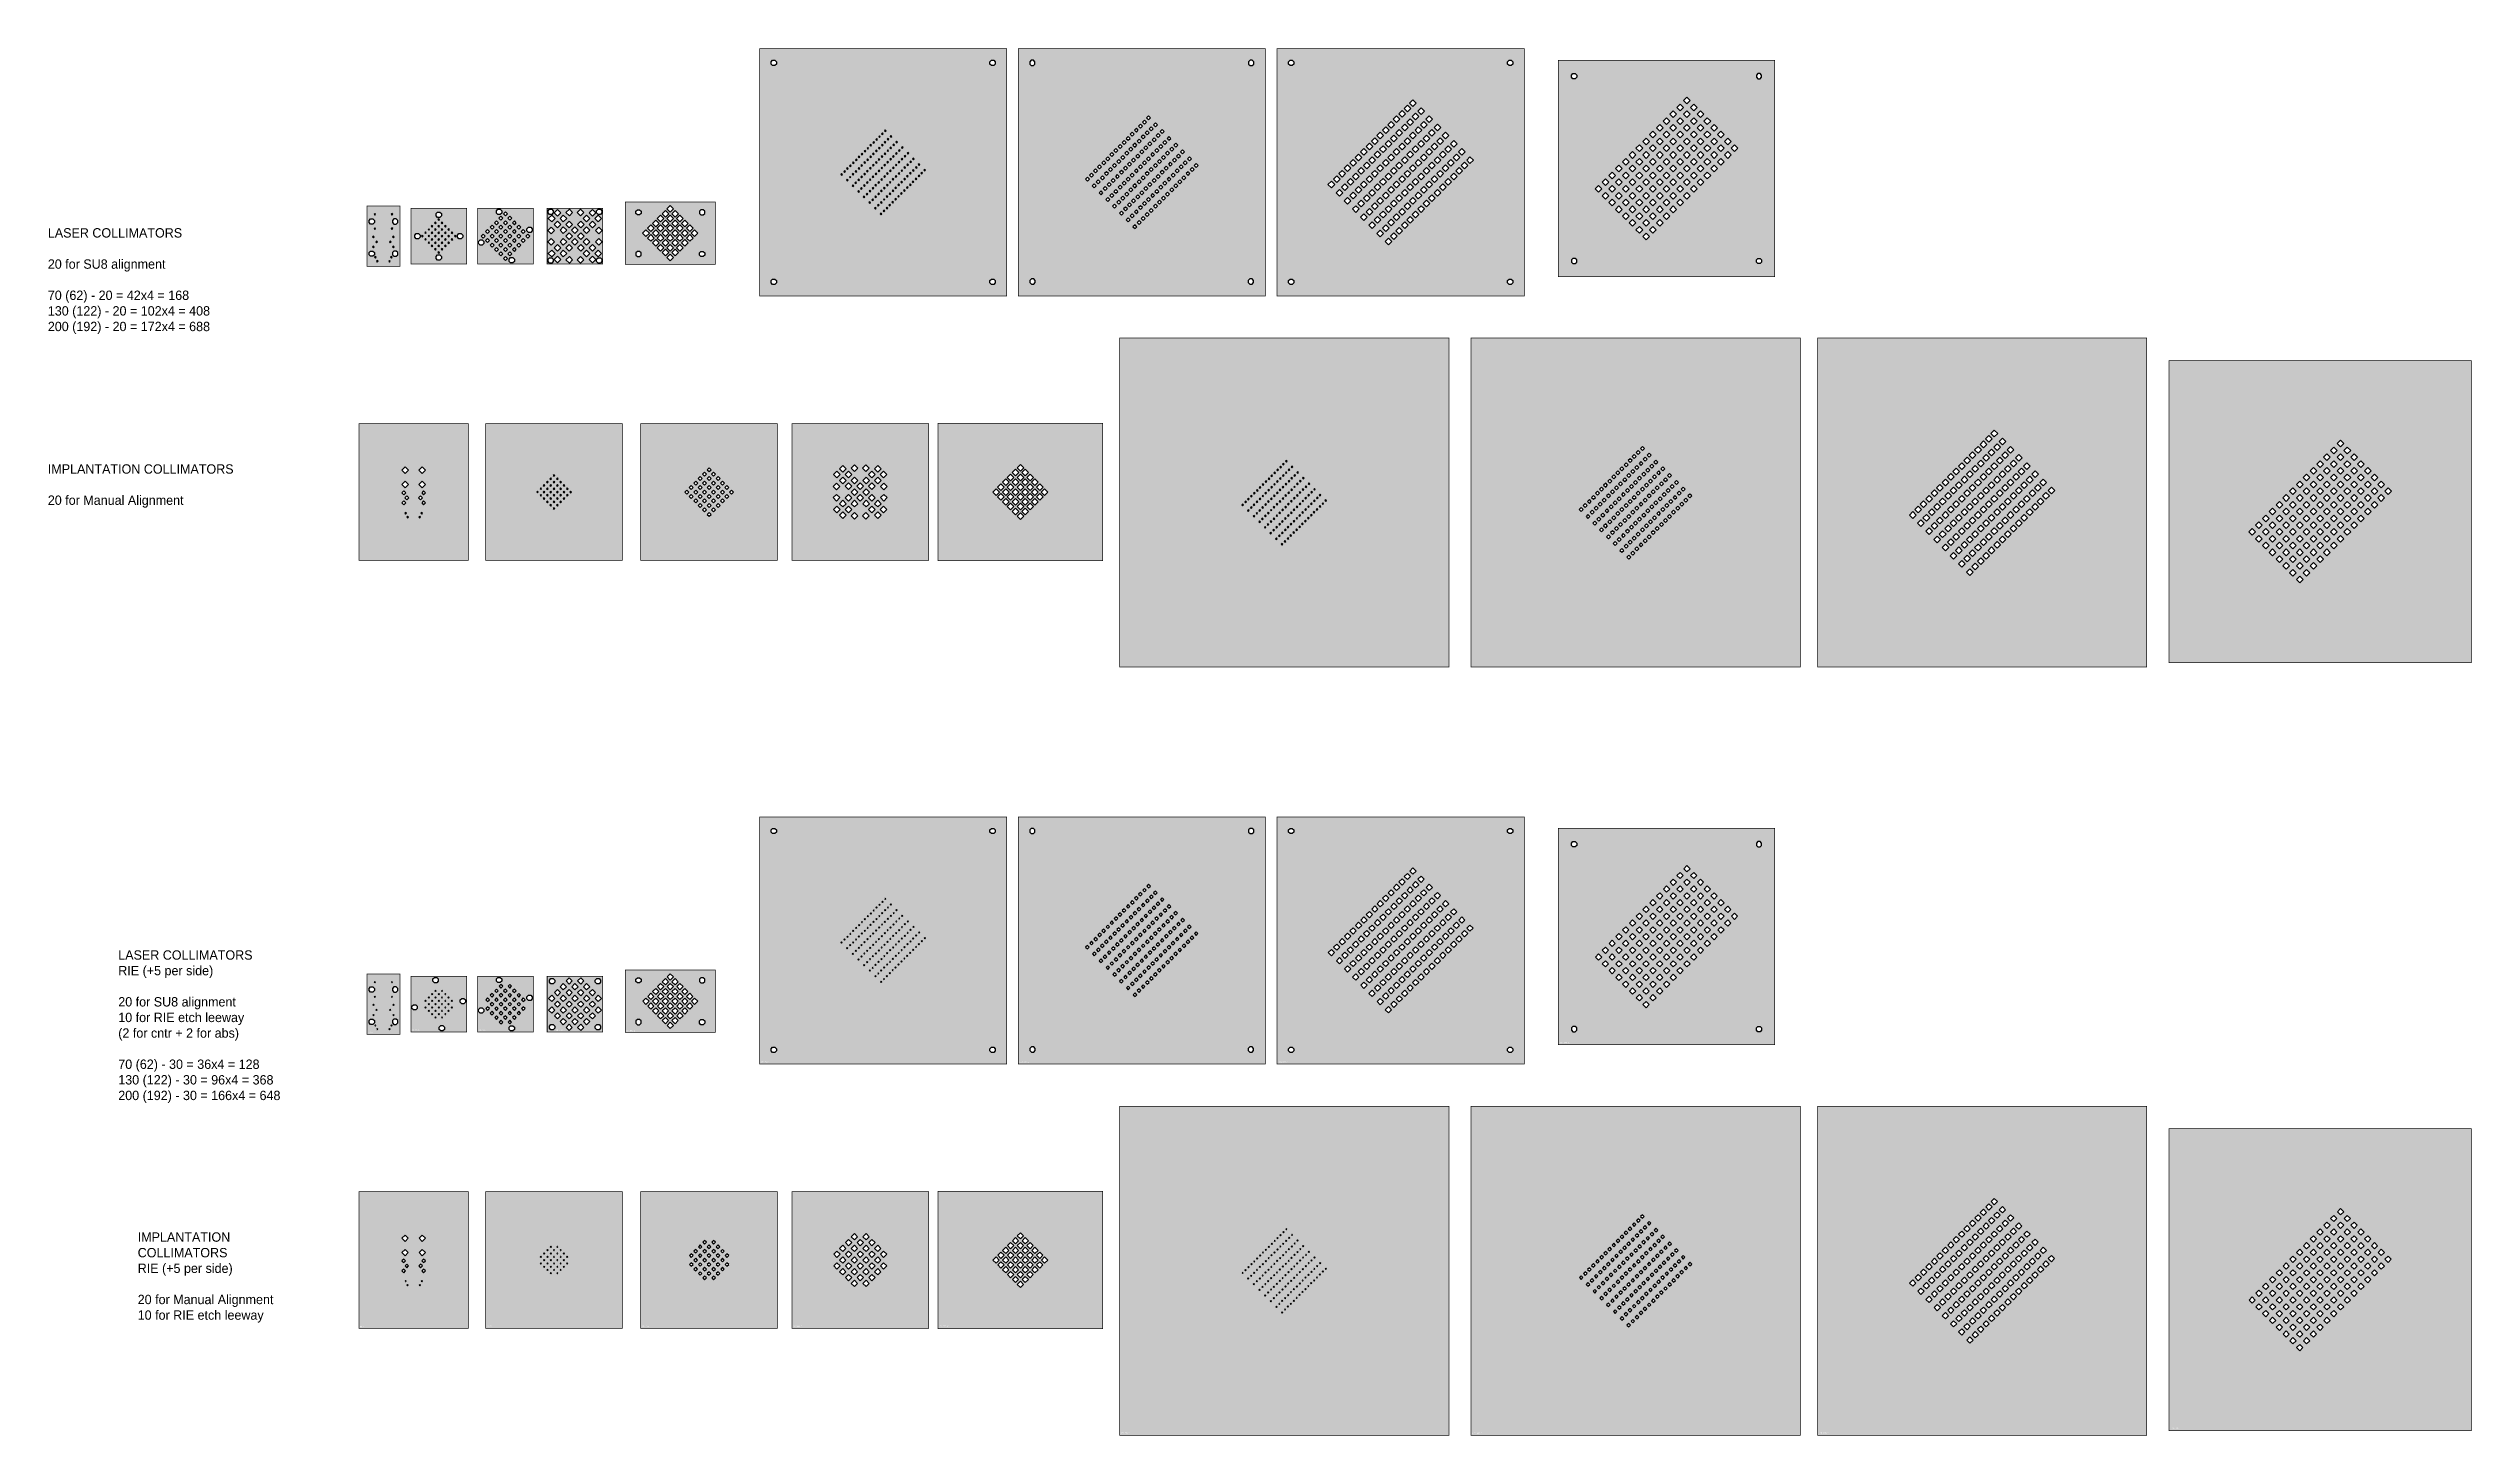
# Model space of a CAD drawing. Extents: x -11195 to 77029, y -42191 to 8336.
import ezdxf

# ---------------------------------------------------------------- set-up
doc = ezdxf.new("R2010")
doc.units = 13
doc.header["$MEASUREMENT"] = 0
doc.layers.get('0').update_dxf_attribs({"color": 6})
for name, color, linetype in [('L14D0 Au', 2, 'Continuous'), ('L16D0 Col', 254, 'Continuous'), ('L20D0 Key', 8, 'Continuous')]:
    doc.layers.add(name, color=color, linetype=linetype)
doc.styles.get("Standard").update_dxf_attribs({"font": 'lmmono12-regular.otf', "height": 50})

msp = doc.modelspace()

# ---------------------------------------------------------------- texts
at = {"char_height": 340.92, "attachment_point": 1}
for s, insert, width in [('LASER COLLIMATORS\\P\\P20 for SU8 alignment\\P\\P70 (62) - 20 = 42x4 = 168\\P130 (122) - 20 = 102x4 = 408\\P200 (192) - 20 = 172x4 = 688', (-11218, 1789), 9913.45), ('IMPLANTATION COLLIMATORS\\P\\P20 for Manual Alignment', (-11218, -6812), 10000.13), ('LASER COLLIMATORS\\PRIE (+5 per side)\\P\\P20 for SU8 alignment\\P10 for RIE etch leeway\\P(2 for cntr + 2 for abs)\\P\\P70 (62) - 30 = 36x4 = 128\\P130 (122) - 30 = 96x4 = 368\\P200 (192) - 30 = 166x4 = 648', (-8654, -24516), 7477), ('IMPLANTATION COLLIMATORS\\PRIE (+5 per side)\\P\\P20 for Manual Alignment\\P10 for RIE etch leeway', (-7946, -34790), 5259.11)]:
    msp.add_mtext(s, dxfattribs=dict(at, insert=insert, width=width))

# ---------------------------------------------------------------- blocks, each defined once
blk = doc.blocks.new('SMALLPOST')
at = {"layer": 'L20D0 Key'}
blk.add_lwpolyline([(-39.799, -96.083), (-96.083, -39.799), (-96.083, 39.799), (-39.799, 96.083), (39.799, 96.083), (96.083, 39.799), (96.083, -39.799), (39.799, -96.083)], close=True, dxfattribs=at)
blk = doc.blocks.new('TC.L')
at = {"layer": 'L14D0 Au'}
h = blk.add_hatch(color=256, dxfattribs=at)
h.dxf.hatch_style = 1
h.paths.add_polyline_path([(956, 1897), (912, 1941), (868, 1897), (912, 1853)], flags=16)
h.paths.add_polyline_path([(1007, 705), (963, 749), (919, 705), (963, 661)], flags=16)
h.paths.add_polyline_path([(1007, 1073), (963, 1117), (919, 1073), (963, 1029)], flags=16)
h.paths.add_polyline_path([(956, 1373), (912, 1417), (868, 1373), (912, 1329)], flags=16)
h.paths.add_polyline_path([(894, 889), (850, 933), (806, 889), (850, 845)], flags=16)
h.paths.add_polyline_path([(866, 186), (822, 230), (778, 186), (822, 143)], flags=16)
h.paths.add_polyline_path([(936, 328), (892, 372), (849, 328), (892, 284)], flags=16)
h.paths.add_polyline_path([(288, 1941), (244, 1897), (288, 1853), (332, 1897)], flags=16)
h.paths.add_polyline_path([(237, 749), (193, 705), (237, 661), (281, 705)], flags=16)
h.paths.add_polyline_path([(237, 1117), (193, 1073), (237, 1029), (281, 1073)], flags=16)
h.paths.add_polyline_path([(288, 1417), (244, 1373), (288, 1329), (332, 1373)], flags=16)
h.paths.add_polyline_path([(350, 933), (306, 889), (350, 845), (394, 889)], flags=16)
h.paths.add_polyline_path([(378, 230), (334, 186), (378, 143), (422, 186)], flags=16)
h.paths.add_polyline_path([(308, 372), (264, 328), (308, 284), (351, 328)], flags=16)
h.paths.add_polyline_path([(1130, 416), (1130, 504), (1068, 566), (980, 566), (918, 504), (918, 416), (980, 354), (1068, 354)], flags=16)
h.paths.add_polyline_path([(132, 354), (220, 354), (282, 416), (282, 504), (220, 566), (132, 566), (70, 504), (70, 416)], flags=16)
h.paths.add_polyline_path([(1130, 1591), (1130, 1679), (1068, 1741), (980, 1741), (918, 1679), (918, 1591), (980, 1529), (1068, 1529)], flags=16)
h.paths.add_polyline_path([(132, 1529), (220, 1529), (282, 1591), (282, 1679), (220, 1741), (132, 1741), (70, 1679), (70, 1591)], flags=16)
h.paths.add_polyline_path([(1190, 2190), (1190, 10), (10, 10), (10, 2190)])
at = {"layer": 'L16D0 Col', "const_width": 25}
blk.add_lwpolyline([(0, 2200), (1200, 2200), (1200, 0), (0, 0)], close=True, dxfattribs=at)
at = {"layer": 'L16D0 Col'}
for points in [[(317, 1897), (288, 1927), (258, 1897), (288, 1868)], [(912, 1868), (942, 1897), (912, 1927), (883, 1897)], [(267, 1073), (237, 1102), (207, 1073), (237, 1043)], [(317, 1373), (288, 1403), (258, 1373), (288, 1343)], [(380, 889), (350, 919), (320, 889), (350, 859)], [(850, 859), (880, 889), (850, 919), (820, 889)], [(912, 1343), (942, 1373), (912, 1403), (883, 1373)], [(963, 1043), (993, 1073), (963, 1102), (933, 1073)], [(267, 705), (237, 735), (207, 705), (237, 675)], [(337, 328), (308, 357), (278, 328), (308, 298)], [(408, 186), (378, 216), (349, 186), (378, 157)], [(822, 157), (851, 186), (822, 216), (792, 186)], [(892, 298), (922, 328), (892, 357), (863, 328)], [(963, 675), (993, 705), (963, 735), (933, 705)]]:
    blk.add_lwpolyline(points, close=True, dxfattribs=at)
for p in [(176, 1635), (176, 460)]:
    blk.add_blockref('SMALLPOST', p)
at = {"yscale": -1, "rotation": 180}
for p in [(1024, 1635), (1024, 460)]:
    blk.add_blockref('SMALLPOST', p, dxfattribs=at)
blk = doc.blocks.new('32.70.L')
at = {"layer": 'L14D0 Au'}
h = blk.add_hatch(color=256, dxfattribs=at)
h.dxf.hatch_style = 1
h.paths.add_polyline_path([(1834, 906), (1896, 969), (1896, 1056), (1834, 1119), (1746, 1119), (1684, 1056), (1684, 969), (1746, 906)], flags=16)
h.paths.add_polyline_path([(906, 191), (969, 129), (1056, 129), (1119, 191), (1119, 279), (1056, 341), (969, 341), (906, 279)], flags=16)
h.paths.add_polyline_path([(191, 1119), (129, 1056), (129, 969), (191, 906), (279, 906), (341, 969), (341, 1056), (279, 1119)], flags=16)
h.paths.add_polyline_path([(1119, 1834), (1056, 1896), (969, 1896), (906, 1834), (906, 1746), (969, 1684), (1056, 1684), (1119, 1746)], flags=16)
h.paths.add_polyline_path([(1657, 1012), (1614, 1056), (1570, 1012), (1614, 969)], flags=16)
h.paths.add_polyline_path([(1537, 892), (1493, 936), (1449, 892), (1493, 848)], flags=16)
h.paths.add_polyline_path([(1417, 772), (1373, 816), (1329, 772), (1373, 728)], flags=16)
h.paths.add_polyline_path([(1297, 652), (1253, 696), (1209, 652), (1253, 608)], flags=16)
h.paths.add_polyline_path([(1177, 532), (1133, 576), (1089, 532), (1133, 488)], flags=16)
h.paths.add_polyline_path([(1056, 411), (1012, 455), (969, 411), (1012, 368)], flags=16)
h.paths.add_polyline_path([(1537, 1133), (1493, 1177), (1449, 1133), (1493, 1089)], flags=16)
h.paths.add_polyline_path([(1417, 1012), (1373, 1056), (1329, 1012), (1373, 969)], flags=16)
h.paths.add_polyline_path([(1297, 892), (1253, 936), (1209, 892), (1253, 848)], flags=16)
h.paths.add_polyline_path([(1177, 772), (1133, 816), (1089, 772), (1133, 728)], flags=16)
h.paths.add_polyline_path([(1056, 652), (1012, 696), (969, 652), (1012, 608)], flags=16)
h.paths.add_polyline_path([(936, 532), (892, 576), (848, 532), (892, 488)], flags=16)
h.paths.add_polyline_path([(1417, 1253), (1373, 1297), (1329, 1253), (1373, 1209)], flags=16)
h.paths.add_polyline_path([(1297, 1133), (1253, 1177), (1209, 1133), (1253, 1089)], flags=16)
h.paths.add_polyline_path([(1177, 1012), (1133, 1056), (1089, 1012), (1133, 969)], flags=16)
h.paths.add_polyline_path([(1056, 892), (1012, 936), (969, 892), (1012, 848)], flags=16)
h.paths.add_polyline_path([(936, 772), (892, 816), (848, 772), (892, 728)], flags=16)
h.paths.add_polyline_path([(816, 652), (772, 696), (728, 652), (772, 608)], flags=16)
h.paths.add_polyline_path([(1297, 1373), (1253, 1417), (1209, 1373), (1253, 1329)], flags=16)
h.paths.add_polyline_path([(1177, 1253), (1133, 1297), (1089, 1253), (1133, 1209)], flags=16)
h.paths.add_polyline_path([(1056, 1133), (1012, 1177), (969, 1133), (1012, 1089)], flags=16)
h.paths.add_polyline_path([(936, 1012), (892, 1056), (848, 1012), (892, 969)], flags=16)
h.paths.add_polyline_path([(816, 892), (772, 936), (728, 892), (772, 848)], flags=16)
h.paths.add_polyline_path([(696, 772), (652, 816), (608, 772), (652, 728)], flags=16)
h.paths.add_polyline_path([(1177, 1493), (1133, 1537), (1089, 1493), (1133, 1449)], flags=16)
h.paths.add_polyline_path([(1056, 1373), (1012, 1417), (969, 1373), (1012, 1329)], flags=16)
h.paths.add_polyline_path([(936, 1253), (892, 1297), (848, 1253), (892, 1209)], flags=16)
h.paths.add_polyline_path([(816, 1133), (772, 1177), (728, 1133), (772, 1089)], flags=16)
h.paths.add_polyline_path([(696, 1012), (652, 1056), (608, 1012), (652, 969)], flags=16)
h.paths.add_polyline_path([(576, 892), (532, 936), (488, 892), (532, 848)], flags=16)
h.paths.add_polyline_path([(1056, 1614), (1012, 1657), (969, 1614), (1012, 1570)], flags=16)
h.paths.add_polyline_path([(936, 1493), (892, 1537), (848, 1493), (892, 1449)], flags=16)
h.paths.add_polyline_path([(816, 1373), (772, 1417), (728, 1373), (772, 1329)], flags=16)
h.paths.add_polyline_path([(696, 1253), (652, 1297), (608, 1253), (652, 1209)], flags=16)
h.paths.add_polyline_path([(576, 1133), (532, 1177), (488, 1133), (532, 1089)], flags=16)
h.paths.add_polyline_path([(455, 1012), (411, 1056), (368, 1012), (411, 969)], flags=16)
h.paths.add_polyline_path([(10, 10), (10, 2015), (2015, 2015), (2015, 10)])
at = {"layer": 'L16D0 Col', "const_width": 25}
blk.add_lwpolyline([(2025, 0), (0, 0), (0, 2025), (2025, 2025)], close=True, dxfattribs=at)
at = {"layer": 'L16D0 Col'}
for points in [[(411, 983), (441, 1012), (411, 1042), (382, 1012)], [(532, 1103), (561, 1133), (532, 1162), (502, 1133)], [(532, 863), (561, 892), (532, 922), (502, 892)], [(652, 1223), (682, 1253), (652, 1283), (622, 1253)], [(652, 983), (682, 1012), (652, 1042), (622, 1012)], [(772, 1343), (802, 1373), (772, 1403), (742, 1373)], [(772, 1103), (802, 1133), (772, 1162), (742, 1133)], [(772, 863), (802, 892), (772, 922), (742, 892)], [(892, 1464), (922, 1493), (892, 1523), (863, 1493)], [(892, 1223), (922, 1253), (892, 1283), (863, 1253)], [(892, 983), (922, 1012), (892, 1042), (863, 1012)], [(1012, 1584), (1042, 1614), (1012, 1643), (983, 1614)], [(1012, 1343), (1042, 1373), (1012, 1403), (983, 1373)], [(1012, 1103), (1042, 1133), (1012, 1162), (983, 1133)], [(1012, 863), (1042, 892), (1012, 922), (983, 892)], [(1133, 1464), (1162, 1493), (1133, 1523), (1103, 1493)], [(1133, 1223), (1162, 1253), (1133, 1283), (1103, 1253)], [(1133, 983), (1162, 1012), (1133, 1042), (1103, 1012)], [(1253, 1343), (1283, 1373), (1253, 1403), (1223, 1373)], [(1253, 1103), (1283, 1133), (1253, 1162), (1223, 1133)], [(1253, 863), (1283, 892), (1253, 922), (1223, 892)], [(1373, 1223), (1403, 1253), (1373, 1283), (1343, 1253)], [(1373, 983), (1403, 1012), (1373, 1042), (1343, 1012)], [(1493, 1103), (1523, 1133), (1493, 1162), (1464, 1133)], [(1493, 863), (1523, 892), (1493, 922), (1464, 892)], [(1614, 983), (1643, 1012), (1614, 1042), (1584, 1012)], [(652, 742), (682, 772), (652, 802), (622, 772)], [(772, 622), (802, 652), (772, 682), (742, 652)], [(892, 742), (922, 772), (892, 802), (863, 772)], [(892, 502), (922, 532), (892, 561), (863, 532)], [(1012, 622), (1042, 652), (1012, 682), (983, 652)], [(1012, 382), (1042, 411), (1012, 441), (983, 411)], [(1133, 742), (1162, 772), (1133, 802), (1103, 772)], [(1133, 502), (1162, 532), (1133, 561), (1103, 532)], [(1253, 622), (1283, 652), (1253, 682), (1223, 652)], [(1373, 742), (1403, 772), (1373, 802), (1343, 772)]]:
    blk.add_lwpolyline(points, close=True, dxfattribs=at)
at = {"xscale": -1, "yscale": -1}
for p, rotation in [((1012, 1790), 315.0000000000002), ((235, 1012), 45.00000000000016), ((1790, 1012), 225.0000000000001), ((1012, 235), 135.0000000000002)]:
    blk.add_blockref('SMALLPOST', p, dxfattribs=dict(at, rotation=rotation))
blk = doc.blocks.new('32.130.L')
at = {"layer": 'L14D0 Au'}
h = blk.add_hatch(color=256, dxfattribs=at)
h.dxf.hatch_style = 1
h.paths.add_polyline_path([(176, 676), (238, 739), (238, 826), (176, 889), (88, 889), (26, 826), (26, 739), (88, 676)], flags=16)
h.paths.add_polyline_path([(676, 1849), (739, 1787), (826, 1787), (889, 1849), (889, 1937), (826, 1999), (739, 1999), (676, 1937)], flags=16)
h.paths.add_polyline_path([(1849, 1349), (1787, 1286), (1787, 1199), (1849, 1136), (1937, 1136), (1999, 1199), (1999, 1286), (1937, 1349)], flags=16)
h.paths.add_polyline_path([(1349, 176), (1286, 238), (1199, 238), (1136, 176), (1136, 88), (1199, 26), (1286, 26), (1349, 88)], flags=16)
h.paths.add_polyline_path([(1826, 926), (1912, 1012), (1826, 1099), (1739, 1012)], flags=16)
h.paths.add_polyline_path([(1663, 764), (1749, 850), (1663, 936), (1577, 850)], flags=16)
h.paths.add_polyline_path([(1500, 601), (1587, 687), (1500, 773), (1414, 687)], flags=16)
h.paths.add_polyline_path([(1338, 438), (1424, 525), (1338, 611), (1252, 525)], flags=16)
h.paths.add_polyline_path([(1175, 276), (1261, 362), (1175, 448), (1089, 362)], flags=16)
h.paths.add_polyline_path([(1012, 113), (1099, 199), (1012, 286), (926, 199)], flags=16)
h.paths.add_polyline_path([(1663, 1089), (1749, 1175), (1663, 1261), (1577, 1175)], flags=16)
h.paths.add_polyline_path([(1500, 926), (1587, 1012), (1500, 1099), (1414, 1012)], flags=16)
h.paths.add_polyline_path([(1338, 764), (1424, 850), (1338, 936), (1252, 850)], flags=16)
h.paths.add_polyline_path([(1175, 601), (1261, 687), (1175, 773), (1089, 687)], flags=16)
h.paths.add_polyline_path([(1012, 438), (1099, 525), (1012, 611), (926, 525)], flags=16)
h.paths.add_polyline_path([(850, 276), (936, 362), (850, 448), (764, 362)], flags=16)
h.paths.add_polyline_path([(1500, 1252), (1587, 1338), (1500, 1424), (1414, 1338)], flags=16)
h.paths.add_polyline_path([(1338, 1089), (1424, 1175), (1338, 1261), (1252, 1175)], flags=16)
h.paths.add_polyline_path([(1175, 926), (1261, 1012), (1175, 1099), (1089, 1012)], flags=16)
h.paths.add_polyline_path([(1012, 764), (1099, 850), (1012, 936), (926, 850)], flags=16)
h.paths.add_polyline_path([(850, 601), (936, 687), (850, 773), (764, 687)], flags=16)
h.paths.add_polyline_path([(687, 438), (773, 525), (687, 611), (601, 525)], flags=16)
h.paths.add_polyline_path([(1338, 1414), (1424, 1500), (1338, 1587), (1252, 1500)], flags=16)
h.paths.add_polyline_path([(1175, 1252), (1261, 1338), (1175, 1424), (1089, 1338)], flags=16)
h.paths.add_polyline_path([(1012, 1089), (1099, 1175), (1012, 1261), (926, 1175)], flags=16)
h.paths.add_polyline_path([(850, 926), (936, 1012), (850, 1099), (764, 1012)], flags=16)
h.paths.add_polyline_path([(687, 764), (773, 850), (687, 936), (601, 850)], flags=16)
h.paths.add_polyline_path([(525, 601), (611, 687), (525, 773), (438, 687)], flags=16)
h.paths.add_polyline_path([(1175, 1577), (1261, 1663), (1175, 1749), (1089, 1663)], flags=16)
h.paths.add_polyline_path([(1012, 1414), (1099, 1500), (1012, 1587), (926, 1500)], flags=16)
h.paths.add_polyline_path([(850, 1252), (936, 1338), (850, 1424), (764, 1338)], flags=16)
h.paths.add_polyline_path([(687, 1089), (773, 1175), (687, 1261), (601, 1175)], flags=16)
h.paths.add_polyline_path([(525, 926), (611, 1012), (525, 1099), (438, 1012)], flags=16)
h.paths.add_polyline_path([(362, 764), (448, 850), (362, 936), (276, 850)], flags=16)
h.paths.add_polyline_path([(1012, 1739), (1099, 1826), (1012, 1912), (926, 1826)], flags=16)
h.paths.add_polyline_path([(850, 1577), (936, 1663), (850, 1749), (764, 1663)], flags=16)
h.paths.add_polyline_path([(687, 1414), (773, 1500), (687, 1587), (601, 1500)], flags=16)
h.paths.add_polyline_path([(525, 1252), (611, 1338), (525, 1424), (438, 1338)], flags=16)
h.paths.add_polyline_path([(362, 1089), (448, 1175), (362, 1261), (276, 1175)], flags=16)
h.paths.add_polyline_path([(199, 926), (286, 1012), (199, 1099), (113, 1012)], flags=16)
h.paths.add_polyline_path([(10, 10), (10, 2015), (2015, 2015), (2015, 10)])
at = {"layer": 'L16D0 Col', "const_width": 25}
blk.add_lwpolyline([(2025, 0), (0, 0), (0, 2025), (2025, 2025)], close=True, dxfattribs=at)
at = {"layer": 'L16D0 Col'}
for points in [[(940, 1826), (1012, 1754), (1085, 1826), (1012, 1898)], [(127, 1012), (199, 940), (271, 1012), (199, 1085)], [(290, 1175), (362, 1103), (434, 1175), (362, 1247)], [(290, 850), (362, 778), (434, 850), (362, 922)], [(452, 1338), (525, 1266), (597, 1338), (525, 1410)], [(452, 1012), (525, 940), (597, 1012), (525, 1085)], [(615, 1500), (687, 1428), (759, 1500), (687, 1573)], [(615, 1175), (687, 1103), (759, 1175), (687, 1247)], [(615, 850), (687, 778), (759, 850), (687, 922)], [(778, 1663), (850, 1591), (922, 1663), (850, 1735)], [(778, 1338), (850, 1266), (922, 1338), (850, 1410)], [(778, 1012), (850, 940), (922, 1012), (850, 1085)], [(940, 1500), (1012, 1428), (1085, 1500), (1012, 1573)], [(940, 1175), (1012, 1103), (1085, 1175), (1012, 1247)], [(940, 850), (1012, 778), (1085, 850), (1012, 922)], [(1103, 1663), (1175, 1591), (1247, 1663), (1175, 1735)], [(1103, 1338), (1175, 1266), (1247, 1338), (1175, 1410)], [(1103, 1012), (1175, 940), (1247, 1012), (1175, 1085)], [(1266, 1500), (1338, 1428), (1410, 1500), (1338, 1573)], [(1266, 1175), (1338, 1103), (1410, 1175), (1338, 1247)], [(1266, 850), (1338, 778), (1410, 850), (1338, 922)], [(1428, 1338), (1500, 1266), (1573, 1338), (1500, 1410)], [(1428, 1012), (1500, 940), (1573, 1012), (1500, 1085)], [(1591, 1175), (1663, 1103), (1735, 1175), (1663, 1247)], [(1591, 850), (1663, 778), (1735, 850), (1663, 922)], [(1754, 1012), (1826, 940), (1898, 1012), (1826, 1085)], [(452, 687), (525, 615), (597, 687), (525, 759)], [(615, 525), (687, 452), (759, 525), (687, 597)], [(778, 687), (850, 615), (922, 687), (850, 759)], [(778, 362), (850, 290), (922, 362), (850, 434)], [(940, 525), (1012, 452), (1085, 525), (1012, 597)], [(940, 199), (1012, 127), (1085, 199), (1012, 271)], [(1103, 687), (1175, 615), (1247, 687), (1175, 759)], [(1103, 362), (1175, 290), (1247, 362), (1175, 434)], [(1266, 525), (1338, 452), (1410, 525), (1338, 597)], [(1428, 687), (1500, 615), (1573, 687), (1500, 759)]]:
    blk.add_lwpolyline(points, close=True, dxfattribs=at)
at = {"xscale": -1, "yscale": -1}
for p, rotation in [((782, 1893), 135.0000000000002), ((132, 782), 225.0000000000001), ((1893, 1242), 45.00000000000016), ((1242, 132), 315.0000000000002)]:
    blk.add_blockref('SMALLPOST', p, dxfattribs=dict(at, rotation=rotation))
blk = doc.blocks.new('32.200.L')
at = {"layer": 'L14D0 Au'}
h = blk.add_hatch(color=256, dxfattribs=at)
h.dxf.hatch_style = 1
h.paths.add_polyline_path([(171, 1791), (234, 1854), (234, 1941), (171, 2004), (84, 2004), (21, 1941), (21, 1854), (84, 1791)], flags=16)
h.paths.add_polyline_path([(1791, 1854), (1854, 1791), (1941, 1791), (2004, 1854), (2004, 1941), (1941, 2004), (1854, 2004), (1791, 1941)], flags=16)
h.paths.add_polyline_path([(1854, 234), (1791, 171), (1791, 84), (1854, 21), (1941, 21), (2004, 84), (2004, 171), (1941, 234)], flags=16)
h.paths.add_polyline_path([(234, 171), (171, 234), (84, 234), (21, 171), (21, 84), (84, 21), (171, 21), (234, 84)], flags=16)
h.paths.add_polyline_path([(877, 1225), (1012, 1089), (1148, 1225), (1012, 1360)], flags=16)
h.paths.add_polyline_path([(452, 1225), (588, 1089), (724, 1225), (588, 1360)], flags=16)
h.paths.add_polyline_path([(665, 1437), (800, 1301), (936, 1437), (800, 1573)], flags=16)
h.paths.add_polyline_path([(671, 1876), (807, 1740), (942, 1876), (807, 2012)], flags=16)
h.paths.add_polyline_path([(452, 1649), (588, 1513), (724, 1649), (588, 1785)], flags=16)
h.paths.add_polyline_path([(240, 1437), (376, 1301), (512, 1437), (376, 1573)], flags=16)
h.paths.add_polyline_path([(13, 1218), (149, 1083), (285, 1218), (149, 1354)], flags=16)
h.paths.add_polyline_path([(28, 1649), (164, 1513), (300, 1649), (164, 1785)], flags=16)
h.paths.add_polyline_path([(240, 1861), (376, 1725), (512, 1861), (376, 1997)], flags=16)
h.paths.add_polyline_path([(1225, 1148), (1089, 1012), (1225, 877), (1360, 1012)], flags=16)
h.paths.add_polyline_path([(1225, 1573), (1089, 1437), (1225, 1301), (1360, 1437)], flags=16)
h.paths.add_polyline_path([(1437, 1360), (1301, 1225), (1437, 1089), (1573, 1225)], flags=16)
h.paths.add_polyline_path([(1876, 1354), (1740, 1218), (1876, 1083), (2012, 1218)], flags=16)
h.paths.add_polyline_path([(1649, 1573), (1513, 1437), (1649, 1301), (1785, 1437)], flags=16)
h.paths.add_polyline_path([(1437, 1785), (1301, 1649), (1437, 1513), (1573, 1649)], flags=16)
h.paths.add_polyline_path([(1218, 2012), (1083, 1876), (1218, 1740), (1354, 1876)], flags=16)
h.paths.add_polyline_path([(1649, 1997), (1513, 1861), (1649, 1725), (1785, 1861)], flags=16)
h.paths.add_polyline_path([(1861, 1785), (1725, 1649), (1861, 1513), (1997, 1649)], flags=16)
h.paths.add_polyline_path([(1148, 800), (1012, 936), (877, 800), (1012, 665)], flags=16)
h.paths.add_polyline_path([(1573, 800), (1437, 936), (1301, 800), (1437, 665)], flags=16)
h.paths.add_polyline_path([(1360, 588), (1225, 724), (1089, 588), (1225, 452)], flags=16)
h.paths.add_polyline_path([(1354, 149), (1218, 285), (1083, 149), (1218, 13)], flags=16)
h.paths.add_polyline_path([(1573, 376), (1437, 512), (1301, 376), (1437, 240)], flags=16)
h.paths.add_polyline_path([(1785, 588), (1649, 724), (1513, 588), (1649, 452)], flags=16)
h.paths.add_polyline_path([(2012, 807), (1876, 942), (1740, 807), (1876, 671)], flags=16)
h.paths.add_polyline_path([(1997, 376), (1861, 512), (1725, 376), (1861, 240)], flags=16)
h.paths.add_polyline_path([(1785, 164), (1649, 300), (1513, 164), (1649, 28)], flags=16)
h.paths.add_polyline_path([(800, 877), (936, 1012), (800, 1148), (665, 1012)], flags=16)
h.paths.add_polyline_path([(800, 452), (936, 588), (800, 724), (665, 588)], flags=16)
h.paths.add_polyline_path([(588, 665), (724, 800), (588, 936), (452, 800)], flags=16)
h.paths.add_polyline_path([(149, 671), (285, 807), (149, 942), (13, 807)], flags=16)
h.paths.add_polyline_path([(376, 452), (512, 588), (376, 724), (240, 588)], flags=16)
h.paths.add_polyline_path([(588, 240), (724, 376), (588, 512), (452, 376)], flags=16)
h.paths.add_polyline_path([(807, 13), (942, 149), (807, 285), (671, 149)], flags=16)
h.paths.add_polyline_path([(376, 28), (512, 164), (376, 300), (240, 164)], flags=16)
h.paths.add_polyline_path([(164, 240), (300, 376), (164, 512), (28, 376)], flags=16)
h.paths.add_polyline_path([(10, 10), (10, 2015), (2015, 2015), (2015, 10)])
at = {"layer": 'L16D0 Col', "const_width": 25}
blk.add_lwpolyline([(2025, 0), (0, 0), (0, 2025), (2025, 2025)], close=True, dxfattribs=at)
at = {"layer": 'L16D0 Col'}
for points in [[(164, 1771), (42, 1649), (164, 1527), (286, 1649)], [(376, 1983), (254, 1861), (376, 1739), (498, 1861)], [(588, 1771), (467, 1649), (588, 1527), (710, 1649)], [(807, 1998), (685, 1876), (807, 1754), (928, 1876)], [(1340, 1876), (1218, 1998), (1097, 1876), (1218, 1754)], [(1558, 1649), (1437, 1771), (1315, 1649), (1437, 1527)], [(1771, 1861), (1649, 1983), (1527, 1861), (1649, 1739)], [(1983, 1649), (1861, 1771), (1739, 1649), (1861, 1527)], [(149, 1340), (27, 1218), (149, 1097), (271, 1218)], [(27, 807), (149, 685), (271, 807), (149, 928)], [(376, 1558), (254, 1437), (376, 1315), (498, 1437)], [(588, 1346), (467, 1225), (588, 1103), (710, 1225)], [(467, 800), (588, 679), (710, 800), (588, 922)], [(800, 1558), (679, 1437), (800, 1315), (922, 1437)], [(679, 1012), (800, 891), (922, 1012), (800, 1134)], [(1012, 1346), (891, 1225), (1012, 1103), (1134, 1225)], [(1012, 679), (1134, 800), (1012, 922), (891, 800)], [(1346, 1437), (1225, 1558), (1103, 1437), (1225, 1315)], [(1346, 1012), (1225, 1134), (1103, 1012), (1225, 891)], [(1558, 1225), (1437, 1346), (1315, 1225), (1437, 1103)], [(1437, 679), (1558, 800), (1437, 922), (1315, 800)], [(1771, 1437), (1649, 1558), (1527, 1437), (1649, 1315)], [(1998, 1218), (1876, 1340), (1754, 1218), (1876, 1097)], [(1876, 685), (1998, 807), (1876, 928), (1754, 807)], [(42, 376), (164, 254), (286, 376), (164, 498)], [(254, 588), (376, 467), (498, 588), (376, 710)], [(254, 164), (376, 42), (498, 164), (376, 286)], [(467, 376), (588, 254), (710, 376), (588, 498)], [(679, 588), (800, 467), (922, 588), (800, 710)], [(685, 149), (807, 27), (928, 149), (807, 271)], [(1218, 27), (1340, 149), (1218, 271), (1097, 149)], [(1225, 467), (1346, 588), (1225, 710), (1103, 588)], [(1437, 254), (1558, 376), (1437, 498), (1315, 376)], [(1649, 467), (1771, 588), (1649, 710), (1527, 588)], [(1649, 42), (1771, 164), (1649, 286), (1527, 164)], [(1861, 254), (1983, 376), (1861, 498), (1739, 376)]]:
    blk.add_lwpolyline(points, close=True, dxfattribs=at)
at = {"xscale": -1, "yscale": -1}
for p, rotation in [((127, 1898), 225.0000000000001), ((1898, 1898), 135.0000000000002), ((127, 127), 315.0000000000002), ((1898, 127), 45.00000000000016)]:
    blk.add_blockref('SMALLPOST', p, dxfattribs=dict(at, rotation=rotation))
blk = doc.blocks.new('36.208.L')
at = {"layer": 'L14D0 Au'}
h = blk.add_hatch(color=256, dxfattribs=at)
h.dxf.hatch_style = 1
h.paths.add_polyline_path([(2755, 2005), (2842, 2005), (2905, 1943), (2905, 1855), (2842, 1793), (2755, 1793), (2692, 1855), (2692, 1943)], flags=16)
h.paths.add_polyline_path([(525, 275), (438, 275), (375, 337), (375, 425), (438, 487), (525, 487), (588, 425), (588, 337)], flags=16)
h.paths.add_polyline_path([(525, 2005), (438, 2005), (375, 1943), (375, 1855), (438, 1793), (525, 1793), (588, 1855), (588, 1943)], flags=16)
h.paths.add_polyline_path([(2755, 275), (2842, 275), (2905, 337), (2905, 425), (2842, 487), (2755, 487), (2692, 425), (2692, 337)], flags=16)
h.paths.add_polyline_path([(3270, 2270), (3270, 10), (10, 10), (10, 2270)])
h.paths.add_polyline_path([(1776, 2024), (1640, 2160), (1504, 2024), (1640, 1888)], flags=16)
h.paths.add_polyline_path([(1953, 1847), (1817, 1983), (1681, 1847), (1817, 1711)], flags=16)
h.paths.add_polyline_path([(2129, 1670), (1994, 1806), (1858, 1670), (1994, 1535)], flags=16)
h.paths.add_polyline_path([(2306, 1494), (2170, 1629), (2035, 1494), (2170, 1358)], flags=16)
h.paths.add_polyline_path([(2483, 1317), (2347, 1453), (2211, 1317), (2347, 1181)], flags=16)
h.paths.add_polyline_path([(2660, 1140), (2524, 1276), (2388, 1140), (2524, 1004)], flags=16)
h.paths.add_polyline_path([(1599, 1847), (1463, 1983), (1327, 1847), (1463, 1711)], flags=16)
h.paths.add_polyline_path([(1776, 1670), (1640, 1806), (1504, 1670), (1640, 1535)], flags=16)
h.paths.add_polyline_path([(1953, 1494), (1817, 1629), (1681, 1494), (1817, 1358)], flags=16)
h.paths.add_polyline_path([(2129, 1317), (1994, 1453), (1858, 1317), (1994, 1181)], flags=16)
h.paths.add_polyline_path([(2306, 1140), (2170, 1276), (2035, 1140), (2170, 1004)], flags=16)
h.paths.add_polyline_path([(2483, 963), (2347, 1099), (2211, 963), (2347, 827)], flags=16)
h.paths.add_polyline_path([(1422, 1670), (1286, 1806), (1151, 1670), (1286, 1535)], flags=16)
h.paths.add_polyline_path([(1599, 1494), (1463, 1629), (1327, 1494), (1463, 1358)], flags=16)
h.paths.add_polyline_path([(1776, 1317), (1640, 1453), (1504, 1317), (1640, 1181)], flags=16)
h.paths.add_polyline_path([(1953, 1140), (1817, 1276), (1681, 1140), (1817, 1004)], flags=16)
h.paths.add_polyline_path([(2129, 963), (1994, 1099), (1858, 963), (1994, 827)], flags=16)
h.paths.add_polyline_path([(2306, 786), (2170, 922), (2035, 786), (2170, 651)], flags=16)
h.paths.add_polyline_path([(1245, 1494), (1110, 1629), (974, 1494), (1110, 1358)], flags=16)
h.paths.add_polyline_path([(1422, 1317), (1286, 1453), (1151, 1317), (1286, 1181)], flags=16)
h.paths.add_polyline_path([(1599, 1140), (1463, 1276), (1327, 1140), (1463, 1004)], flags=16)
h.paths.add_polyline_path([(1776, 963), (1640, 1099), (1504, 963), (1640, 827)], flags=16)
h.paths.add_polyline_path([(1953, 786), (1817, 922), (1681, 786), (1817, 651)], flags=16)
h.paths.add_polyline_path([(2129, 610), (1994, 745), (1858, 610), (1994, 474)], flags=16)
h.paths.add_polyline_path([(1069, 1317), (933, 1453), (797, 1317), (933, 1181)], flags=16)
h.paths.add_polyline_path([(1245, 1140), (1110, 1276), (974, 1140), (1110, 1004)], flags=16)
h.paths.add_polyline_path([(1422, 963), (1286, 1099), (1151, 963), (1286, 827)], flags=16)
h.paths.add_polyline_path([(1599, 786), (1463, 922), (1327, 786), (1463, 651)], flags=16)
h.paths.add_polyline_path([(1776, 610), (1640, 745), (1504, 610), (1640, 474)], flags=16)
h.paths.add_polyline_path([(1953, 433), (1817, 569), (1681, 433), (1817, 297)], flags=16)
h.paths.add_polyline_path([(892, 1140), (756, 1276), (620, 1140), (756, 1004)], flags=16)
h.paths.add_polyline_path([(1069, 963), (933, 1099), (797, 963), (933, 827)], flags=16)
h.paths.add_polyline_path([(1245, 786), (1110, 922), (974, 786), (1110, 651)], flags=16)
h.paths.add_polyline_path([(1422, 610), (1286, 745), (1151, 610), (1286, 474)], flags=16)
h.paths.add_polyline_path([(1599, 433), (1463, 569), (1327, 433), (1463, 297)], flags=16)
h.paths.add_polyline_path([(1776, 256), (1640, 392), (1504, 256), (1640, 120)], flags=16)
at = {"layer": 'L16D0 Col', "const_width": 25}
blk.add_lwpolyline([(0, 2280), (3280, 2280), (3280, 0), (0, 0)], close=True, dxfattribs=at)
at = {"layer": 'L16D0 Col'}
for points in [[(1286, 1549), (1408, 1670), (1286, 1792), (1165, 1670)], [(1463, 1725), (1585, 1847), (1463, 1969), (1342, 1847)], [(1640, 1902), (1762, 2024), (1640, 2146), (1518, 2024)], [(1640, 1549), (1762, 1670), (1640, 1792), (1518, 1670)], [(1817, 1725), (1938, 1847), (1817, 1969), (1695, 1847)], [(1994, 1549), (2115, 1670), (1994, 1792), (1872, 1670)], [(756, 1018), (878, 1140), (756, 1262), (634, 1140)], [(933, 1195), (1055, 1317), (933, 1438), (811, 1317)], [(933, 842), (1055, 963), (933, 1085), (811, 963)], [(1110, 1372), (1231, 1494), (1110, 1615), (988, 1494)], [(1110, 1018), (1231, 1140), (1110, 1262), (988, 1140)], [(1110, 665), (1231, 786), (1110, 908), (988, 786)], [(1286, 1195), (1408, 1317), (1286, 1438), (1165, 1317)], [(1286, 842), (1408, 963), (1286, 1085), (1165, 963)], [(1463, 1372), (1585, 1494), (1463, 1615), (1342, 1494)], [(1463, 1018), (1585, 1140), (1463, 1262), (1342, 1140)], [(1463, 665), (1585, 786), (1463, 908), (1342, 786)], [(1640, 1195), (1762, 1317), (1640, 1438), (1518, 1317)], [(1640, 842), (1762, 963), (1640, 1085), (1518, 963)], [(1817, 1372), (1938, 1494), (1817, 1615), (1695, 1494)], [(1817, 1018), (1938, 1140), (1817, 1262), (1695, 1140)], [(1817, 665), (1938, 786), (1817, 908), (1695, 786)], [(1994, 1195), (2115, 1317), (1994, 1438), (1872, 1317)], [(1994, 842), (2115, 963), (1994, 1085), (1872, 963)], [(2170, 1372), (2292, 1494), (2170, 1615), (2049, 1494)], [(2170, 1018), (2292, 1140), (2170, 1262), (2049, 1140)], [(2170, 665), (2292, 786), (2170, 908), (2049, 786)], [(2347, 1195), (2469, 1317), (2347, 1438), (2225, 1317)], [(2347, 842), (2469, 963), (2347, 1085), (2225, 963)], [(2524, 1018), (2646, 1140), (2524, 1262), (2402, 1140)], [(1286, 488), (1408, 610), (1286, 731), (1165, 610)], [(1463, 311), (1585, 433), (1463, 555), (1342, 433)], [(1640, 488), (1762, 610), (1640, 731), (1518, 610)], [(1640, 134), (1762, 256), (1640, 378), (1518, 256)], [(1817, 311), (1938, 433), (1817, 555), (1695, 433)], [(1994, 488), (2115, 610), (1994, 731), (1872, 610)]]:
    blk.add_lwpolyline(points, close=True, dxfattribs=at)
at = {"rotation": 180}
blk.add_blockref('SMALLPOST', (482, 1899), dxfattribs=at)
at = {"xscale": -1, "rotation": 180}
blk.add_blockref('SMALLPOST', (2798, 1899), dxfattribs=at)
at = {"xscale": -1}
blk.add_blockref('SMALLPOST', (482, 381), dxfattribs=at)
blk.add_blockref('SMALLPOST', (2798, 381))
blk = doc.blocks.new('128.70.L')
at = {"layer": 'L14D0 Au'}
h = blk.add_hatch(color=256, dxfattribs=at)
h.dxf.hatch_style = 1
h.paths.add_polyline_path([(10, 10), (10, 8990), (8990, 8990), (8990, 10)])
h.paths.add_polyline_path([(8591, 559), (8529, 621), (8441, 621), (8379, 559), (8379, 471), (8441, 409), (8529, 409), (8591, 471)], flags=16)
h.paths.add_polyline_path([(621, 559), (559, 621), (471, 621), (409, 559), (409, 471), (471, 409), (559, 409), (621, 471)], flags=16)
h.paths.add_polyline_path([(8591, 8529), (8529, 8591), (8441, 8591), (8379, 8529), (8379, 8441), (8441, 8379), (8529, 8379), (8591, 8441)], flags=16)
h.paths.add_polyline_path([(621, 8529), (559, 8591), (471, 8591), (409, 8529), (409, 8441), (471, 8379), (559, 8379), (621, 8441)], flags=16)
h.paths.add_polyline_path([(3729, 5209), (3685, 5165), (3729, 5121), (3773, 5165)], flags=16)
h.paths.add_polyline_path([(3623, 5102), (3579, 5059), (3623, 5015), (3667, 5059)], flags=16)
h.paths.add_polyline_path([(3517, 4996), (3473, 4953), (3517, 4909), (3561, 4953)], flags=16)
h.paths.add_polyline_path([(3411, 4890), (3367, 4846), (3411, 4803), (3455, 4846)], flags=16)
h.paths.add_polyline_path([(3305, 4784), (3261, 4740), (3305, 4697), (3349, 4740)], flags=16)
h.paths.add_polyline_path([(3199, 4678), (3155, 4634), (3199, 4591), (3243, 4634)], flags=16)
h.paths.add_polyline_path([(3093, 4572), (3049, 4528), (3093, 4484), (3137, 4528)], flags=16)
h.paths.add_polyline_path([(2987, 4466), (2943, 4422), (2987, 4378), (3031, 4422)], flags=16)
h.paths.add_polyline_path([(3934, 5003), (3890, 4960), (3934, 4916), (3978, 4960)], flags=16)
h.paths.add_polyline_path([(3828, 4897), (3784, 4854), (3828, 4810), (3872, 4854)], flags=16)
h.paths.add_polyline_path([(3722, 4791), (3678, 4747), (3722, 4704), (3766, 4747)], flags=16)
h.paths.add_polyline_path([(3616, 4685), (3572, 4641), (3616, 4598), (3660, 4641)], flags=16)
h.paths.add_polyline_path([(3510, 4579), (3466, 4535), (3510, 4492), (3554, 4535)], flags=16)
h.paths.add_polyline_path([(3404, 4473), (3360, 4429), (3404, 4385), (3448, 4429)], flags=16)
h.paths.add_polyline_path([(3298, 4367), (3254, 4323), (3298, 4279), (3342, 4323)], flags=16)
h.paths.add_polyline_path([(3192, 4261), (3148, 4217), (3192, 4173), (3236, 4217)], flags=16)
h.paths.add_polyline_path([(4139, 4798), (4096, 4755), (4139, 4711), (4183, 4755)], flags=16)
h.paths.add_polyline_path([(4033, 4692), (3989, 4648), (4033, 4605), (4077, 4648)], flags=16)
h.paths.add_polyline_path([(3927, 4586), (3883, 4542), (3927, 4499), (3971, 4542)], flags=16)
h.paths.add_polyline_path([(3821, 4480), (3777, 4436), (3821, 4393), (3865, 4436)], flags=16)
h.paths.add_polyline_path([(3715, 4374), (3671, 4330), (3715, 4286), (3759, 4330)], flags=16)
h.paths.add_polyline_path([(3609, 4268), (3565, 4224), (3609, 4180), (3653, 4224)], flags=16)
h.paths.add_polyline_path([(3503, 4162), (3459, 4118), (3503, 4074), (3547, 4118)], flags=16)
h.paths.add_polyline_path([(3397, 4056), (3353, 4012), (3397, 3968), (3441, 4012)], flags=16)
h.paths.add_polyline_path([(4344, 4593), (4301, 4549), (4344, 4506), (4388, 4549)], flags=16)
h.paths.add_polyline_path([(4238, 4487), (4195, 4443), (4238, 4400), (4282, 4443)], flags=16)
h.paths.add_polyline_path([(4132, 4381), (4088, 4337), (4132, 4294), (4176, 4337)], flags=16)
h.paths.add_polyline_path([(4026, 4275), (3982, 4231), (4026, 4187), (4070, 4231)], flags=16)
h.paths.add_polyline_path([(3920, 4169), (3876, 4125), (3920, 4081), (3964, 4125)], flags=16)
h.paths.add_polyline_path([(3814, 4063), (3770, 4019), (3814, 3975), (3858, 4019)], flags=16)
h.paths.add_polyline_path([(3708, 3957), (3664, 3913), (3708, 3869), (3752, 3913)], flags=16)
h.paths.add_polyline_path([(3602, 3851), (3558, 3807), (3602, 3763), (3646, 3807)], flags=16)
h.paths.add_polyline_path([(5165, 3685), (5209, 3729), (5165, 3773), (5121, 3729)], flags=16)
h.paths.add_polyline_path([(5059, 3579), (5102, 3623), (5059, 3667), (5015, 3623)], flags=16)
h.paths.add_polyline_path([(4953, 3473), (4996, 3517), (4953, 3561), (4909, 3517)], flags=16)
h.paths.add_polyline_path([(4846, 3367), (4890, 3411), (4846, 3455), (4803, 3411)], flags=16)
h.paths.add_polyline_path([(4740, 3261), (4784, 3305), (4740, 3349), (4697, 3305)], flags=16)
h.paths.add_polyline_path([(4634, 3155), (4678, 3199), (4634, 3243), (4591, 3199)], flags=16)
h.paths.add_polyline_path([(4528, 3049), (4572, 3093), (4528, 3137), (4484, 3093)], flags=16)
h.paths.add_polyline_path([(4422, 2943), (4466, 2987), (4422, 3031), (4378, 2987)], flags=16)
h.paths.add_polyline_path([(4960, 3890), (5003, 3934), (4960, 3978), (4916, 3934)], flags=16)
h.paths.add_polyline_path([(4854, 3784), (4897, 3828), (4854, 3872), (4810, 3828)], flags=16)
h.paths.add_polyline_path([(4747, 3678), (4791, 3722), (4747, 3766), (4704, 3722)], flags=16)
h.paths.add_polyline_path([(4641, 3572), (4685, 3616), (4641, 3660), (4598, 3616)], flags=16)
h.paths.add_polyline_path([(4535, 3466), (4579, 3510), (4535, 3554), (4492, 3510)], flags=16)
h.paths.add_polyline_path([(4429, 3360), (4473, 3404), (4429, 3448), (4385, 3404)], flags=16)
h.paths.add_polyline_path([(4323, 3254), (4367, 3298), (4323, 3342), (4279, 3298)], flags=16)
h.paths.add_polyline_path([(4217, 3148), (4261, 3192), (4217, 3236), (4173, 3192)], flags=16)
h.paths.add_polyline_path([(4755, 4096), (4798, 4139), (4755, 4183), (4711, 4139)], flags=16)
h.paths.add_polyline_path([(4648, 3989), (4692, 4033), (4648, 4077), (4605, 4033)], flags=16)
h.paths.add_polyline_path([(4542, 3883), (4586, 3927), (4542, 3971), (4499, 3927)], flags=16)
h.paths.add_polyline_path([(4436, 3777), (4480, 3821), (4436, 3865), (4393, 3821)], flags=16)
h.paths.add_polyline_path([(4330, 3671), (4374, 3715), (4330, 3759), (4286, 3715)], flags=16)
h.paths.add_polyline_path([(4224, 3565), (4268, 3609), (4224, 3653), (4180, 3609)], flags=16)
h.paths.add_polyline_path([(4118, 3459), (4162, 3503), (4118, 3547), (4074, 3503)], flags=16)
h.paths.add_polyline_path([(4012, 3353), (4056, 3397), (4012, 3441), (3968, 3397)], flags=16)
h.paths.add_polyline_path([(4549, 4301), (4593, 4344), (4549, 4388), (4506, 4344)], flags=16)
h.paths.add_polyline_path([(4443, 4195), (4487, 4238), (4443, 4282), (4400, 4238)], flags=16)
h.paths.add_polyline_path([(4337, 4088), (4381, 4132), (4337, 4176), (4294, 4132)], flags=16)
h.paths.add_polyline_path([(4231, 3982), (4275, 4026), (4231, 4070), (4187, 4026)], flags=16)
h.paths.add_polyline_path([(4125, 3876), (4169, 3920), (4125, 3964), (4081, 3920)], flags=16)
h.paths.add_polyline_path([(4019, 3770), (4063, 3814), (4019, 3858), (3975, 3814)], flags=16)
h.paths.add_polyline_path([(3913, 3664), (3957, 3708), (3913, 3752), (3869, 3708)], flags=16)
h.paths.add_polyline_path([(3807, 3558), (3851, 3602), (3807, 3646), (3763, 3602)], flags=16)
h.paths.add_polyline_path([(3835, 5315), (3791, 5271), (3835, 5227), (3879, 5271)], flags=16)
h.paths.add_polyline_path([(3941, 5421), (3898, 5377), (3941, 5333), (3985, 5377)], flags=16)
h.paths.add_polyline_path([(4047, 5527), (4004, 5483), (4047, 5439), (4091, 5483)], flags=16)
h.paths.add_polyline_path([(4154, 5633), (4110, 5589), (4154, 5545), (4197, 5589)], flags=16)
h.paths.add_polyline_path([(4260, 5739), (4216, 5695), (4260, 5651), (4303, 5695)], flags=16)
h.paths.add_polyline_path([(4366, 5845), (4322, 5801), (4366, 5757), (4409, 5801)], flags=16)
h.paths.add_polyline_path([(4472, 5951), (4428, 5907), (4472, 5863), (4516, 5907)], flags=16)
h.paths.add_polyline_path([(4578, 6057), (4534, 6013), (4578, 5969), (4622, 6013)], flags=16)
h.paths.add_polyline_path([(4040, 5110), (3997, 5066), (4040, 5022), (4084, 5066)], flags=16)
h.paths.add_polyline_path([(4146, 5216), (4103, 5172), (4146, 5128), (4190, 5172)], flags=16)
h.paths.add_polyline_path([(4253, 5322), (4209, 5278), (4253, 5234), (4296, 5278)], flags=16)
h.paths.add_polyline_path([(4359, 5428), (4315, 5384), (4359, 5340), (4402, 5384)], flags=16)
h.paths.add_polyline_path([(4465, 5534), (4421, 5490), (4465, 5446), (4508, 5490)], flags=16)
h.paths.add_polyline_path([(4571, 5640), (4527, 5596), (4571, 5552), (4615, 5596)], flags=16)
h.paths.add_polyline_path([(4677, 5746), (4633, 5702), (4677, 5658), (4721, 5702)], flags=16)
h.paths.add_polyline_path([(4783, 5852), (4739, 5808), (4783, 5764), (4827, 5808)], flags=16)
h.paths.add_polyline_path([(4245, 4904), (4202, 4861), (4245, 4817), (4289, 4861)], flags=16)
h.paths.add_polyline_path([(4352, 5011), (4308, 4967), (4352, 4923), (4395, 4967)], flags=16)
h.paths.add_polyline_path([(4458, 5117), (4414, 5073), (4458, 5029), (4501, 5073)], flags=16)
h.paths.add_polyline_path([(4564, 5223), (4520, 5179), (4564, 5135), (4607, 5179)], flags=16)
h.paths.add_polyline_path([(4670, 5329), (4626, 5285), (4670, 5241), (4714, 5285)], flags=16)
h.paths.add_polyline_path([(4776, 5435), (4732, 5391), (4776, 5347), (4820, 5391)], flags=16)
h.paths.add_polyline_path([(4882, 5541), (4838, 5497), (4882, 5453), (4926, 5497)], flags=16)
h.paths.add_polyline_path([(4988, 5647), (4944, 5603), (4988, 5559), (5032, 5603)], flags=16)
h.paths.add_polyline_path([(4451, 4699), (4407, 4656), (4451, 4612), (4494, 4656)], flags=16)
h.paths.add_polyline_path([(4557, 4805), (4513, 4762), (4557, 4718), (4600, 4762)], flags=16)
h.paths.add_polyline_path([(4663, 4912), (4619, 4868), (4663, 4824), (4706, 4868)], flags=16)
h.paths.add_polyline_path([(4769, 5018), (4725, 4974), (4769, 4930), (4813, 4974)], flags=16)
h.paths.add_polyline_path([(4875, 5124), (4831, 5080), (4875, 5036), (4919, 5080)], flags=16)
h.paths.add_polyline_path([(4981, 5230), (4937, 5186), (4981, 5142), (5025, 5186)], flags=16)
h.paths.add_polyline_path([(5087, 5336), (5043, 5292), (5087, 5248), (5131, 5292)], flags=16)
h.paths.add_polyline_path([(5193, 5442), (5149, 5398), (5193, 5354), (5237, 5398)], flags=16)
h.paths.add_polyline_path([(5271, 3791), (5315, 3835), (5271, 3879), (5227, 3835)], flags=16)
h.paths.add_polyline_path([(5377, 3898), (5421, 3941), (5377, 3985), (5333, 3941)], flags=16)
h.paths.add_polyline_path([(5483, 4004), (5527, 4047), (5483, 4091), (5439, 4047)], flags=16)
h.paths.add_polyline_path([(5589, 4110), (5633, 4154), (5589, 4197), (5545, 4154)], flags=16)
h.paths.add_polyline_path([(5695, 4216), (5739, 4260), (5695, 4303), (5651, 4260)], flags=16)
h.paths.add_polyline_path([(5801, 4322), (5845, 4366), (5801, 4409), (5757, 4366)], flags=16)
h.paths.add_polyline_path([(5907, 4428), (5951, 4472), (5907, 4516), (5863, 4472)], flags=16)
h.paths.add_polyline_path([(6013, 4534), (6057, 4578), (6013, 4622), (5969, 4578)], flags=16)
h.paths.add_polyline_path([(5066, 3997), (5110, 4040), (5066, 4084), (5022, 4040)], flags=16)
h.paths.add_polyline_path([(5172, 4103), (5216, 4146), (5172, 4190), (5128, 4146)], flags=16)
h.paths.add_polyline_path([(5278, 4209), (5322, 4253), (5278, 4296), (5234, 4253)], flags=16)
h.paths.add_polyline_path([(5384, 4315), (5428, 4359), (5384, 4402), (5340, 4359)], flags=16)
h.paths.add_polyline_path([(5490, 4421), (5534, 4465), (5490, 4508), (5446, 4465)], flags=16)
h.paths.add_polyline_path([(5596, 4527), (5640, 4571), (5596, 4615), (5552, 4571)], flags=16)
h.paths.add_polyline_path([(5702, 4633), (5746, 4677), (5702, 4721), (5658, 4677)], flags=16)
h.paths.add_polyline_path([(5808, 4739), (5852, 4783), (5808, 4827), (5764, 4783)], flags=16)
h.paths.add_polyline_path([(4861, 4202), (4904, 4245), (4861, 4289), (4817, 4245)], flags=16)
h.paths.add_polyline_path([(4967, 4308), (5011, 4352), (4967, 4395), (4923, 4352)], flags=16)
h.paths.add_polyline_path([(5073, 4414), (5117, 4458), (5073, 4501), (5029, 4458)], flags=16)
h.paths.add_polyline_path([(5179, 4520), (5223, 4564), (5179, 4607), (5135, 4564)], flags=16)
h.paths.add_polyline_path([(5285, 4626), (5329, 4670), (5285, 4714), (5241, 4670)], flags=16)
h.paths.add_polyline_path([(5391, 4732), (5435, 4776), (5391, 4820), (5347, 4776)], flags=16)
h.paths.add_polyline_path([(5497, 4838), (5541, 4882), (5497, 4926), (5453, 4882)], flags=16)
h.paths.add_polyline_path([(5603, 4944), (5647, 4988), (5603, 5032), (5559, 4988)], flags=16)
h.paths.add_polyline_path([(4656, 4407), (4699, 4451), (4656, 4494), (4612, 4451)], flags=16)
h.paths.add_polyline_path([(4762, 4513), (4805, 4557), (4762, 4600), (4718, 4557)], flags=16)
h.paths.add_polyline_path([(4868, 4619), (4912, 4663), (4868, 4706), (4824, 4663)], flags=16)
h.paths.add_polyline_path([(4974, 4725), (5018, 4769), (4974, 4813), (4930, 4769)], flags=16)
h.paths.add_polyline_path([(5080, 4831), (5124, 4875), (5080, 4919), (5036, 4875)], flags=16)
h.paths.add_polyline_path([(5186, 4937), (5230, 4981), (5186, 5025), (5142, 4981)], flags=16)
h.paths.add_polyline_path([(5292, 5043), (5336, 5087), (5292, 5131), (5248, 5087)], flags=16)
h.paths.add_polyline_path([(5398, 5149), (5442, 5193), (5398, 5237), (5354, 5193)], flags=16)
at = {"layer": 'L16D0 Col', "const_width": 25}
blk.add_lwpolyline([(9000, 0), (0, 0), (0, 9000), (9000, 9000)], close=True, dxfattribs=at)
at = {"layer": 'L16D0 Col'}
for points in [[(3865, 5271), (3835, 5300), (3806, 5271), (3835, 5241)], [(3971, 5377), (3941, 5407), (3912, 5377), (3941, 5347)], [(4077, 5483), (4047, 5513), (4018, 5483), (4047, 5453)], [(4183, 5589), (4154, 5619), (4124, 5589), (4154, 5559)], [(4282, 5278), (4253, 5308), (4223, 5278), (4253, 5248)], [(4289, 5695), (4260, 5725), (4230, 5695), (4260, 5665)], [(4388, 5384), (4359, 5414), (4329, 5384), (4359, 5354)], [(4395, 5801), (4366, 5831), (4336, 5801), (4366, 5771)], [(4494, 5490), (4465, 5520), (4435, 5490), (4465, 5460)], [(4501, 5907), (4472, 5937), (4442, 5907), (4472, 5877)], [(4600, 5596), (4571, 5626), (4541, 5596), (4571, 5566)], [(4607, 6013), (4578, 6043), (4548, 6013), (4578, 5984)], [(4699, 5285), (4670, 5315), (4640, 5285), (4670, 5255)], [(4706, 5702), (4677, 5732), (4647, 5702), (4677, 5672)], [(4805, 5391), (4776, 5421), (4746, 5391), (4776, 5361)], [(4813, 5808), (4783, 5838), (4753, 5808), (4783, 5778)], [(4912, 5497), (4882, 5527), (4852, 5497), (4882, 5467)], [(5018, 5603), (4988, 5633), (4958, 5603), (4988, 5573)], [(5117, 5292), (5087, 5322), (5057, 5292), (5087, 5262)], [(5223, 5398), (5193, 5428), (5163, 5398), (5193, 5368)], [(3016, 4422), (2987, 4452), (2957, 4422), (2987, 4393)], [(3123, 4528), (3093, 4558), (3063, 4528), (3093, 4499)], [(3229, 4634), (3199, 4664), (3169, 4634), (3199, 4605)], [(3335, 4740), (3305, 4770), (3275, 4740), (3305, 4711)], [(3434, 4429), (3404, 4459), (3374, 4429), (3404, 4400)], [(3441, 4846), (3411, 4876), (3381, 4846), (3411, 4817)], [(3540, 4535), (3510, 4565), (3480, 4535), (3510, 4506)], [(3547, 4953), (3517, 4982), (3487, 4953), (3517, 4923)], [(3646, 4641), (3616, 4671), (3586, 4641), (3616, 4612)], [(3653, 5059), (3623, 5088), (3593, 5059), (3623, 5029)], [(3752, 4747), (3722, 4777), (3692, 4747), (3722, 4718)], [(3759, 5165), (3729, 5194), (3700, 5165), (3729, 5135)], [(3851, 4436), (3821, 4466), (3791, 4436), (3821, 4407)], [(3858, 4854), (3828, 4883), (3799, 4854), (3828, 4824)], [(3957, 4542), (3927, 4572), (3898, 4542), (3927, 4513)], [(3964, 4960), (3934, 4989), (3905, 4960), (3934, 4930)], [(4063, 4648), (4033, 4678), (4004, 4648), (4033, 4619)], [(4070, 5066), (4040, 5095), (4011, 5066), (4040, 5036)], [(4169, 4755), (4139, 4784), (4110, 4755), (4139, 4725)], [(4176, 5172), (4146, 5201), (4117, 5172), (4146, 5142)], [(4268, 4443), (4238, 4473), (4209, 4443), (4238, 4414)], [(4275, 4861), (4245, 4890), (4216, 4861), (4245, 4831)], [(4374, 4549), (4344, 4579), (4315, 4549), (4344, 4520)], [(4381, 4967), (4352, 4996), (4322, 4967), (4352, 4937)], [(4480, 4656), (4451, 4685), (4421, 4656), (4451, 4626)], [(4487, 5073), (4458, 5102), (4428, 5073), (4458, 5043)], [(4586, 4762), (4557, 4791), (4527, 4762), (4557, 4732)], [(4593, 5179), (4564, 5209), (4534, 5179), (4564, 5149)], [(4626, 4451), (4656, 4421), (4685, 4451), (4656, 4480)], [(4692, 4868), (4663, 4897), (4633, 4868), (4663, 4838)], [(4732, 4557), (4762, 4527), (4791, 4557), (4762, 4586)], [(4798, 4974), (4769, 5003), (4739, 4974), (4769, 4944)], [(4838, 4663), (4868, 4633), (4897, 4663), (4868, 4692)], [(4904, 5080), (4875, 5110), (4845, 5080), (4875, 5050)], [(4944, 4769), (4974, 4739), (5003, 4769), (4974, 4798)], [(5011, 5186), (4981, 5216), (4951, 5186), (4981, 5156)], [(5043, 4458), (5073, 4428), (5102, 4458), (5073, 4487)], [(5050, 4875), (5080, 4845), (5110, 4875), (5080, 4904)], [(5149, 4564), (5179, 4534), (5209, 4564), (5179, 4593)], [(5156, 4981), (5186, 4951), (5216, 4981), (5186, 5011)], [(5255, 4670), (5285, 4640), (5315, 4670), (5285, 4699)], [(5262, 5087), (5292, 5057), (5322, 5087), (5292, 5117)], [(5361, 4776), (5391, 4746), (5421, 4776), (5391, 4805)], [(5368, 5193), (5398, 5163), (5428, 5193), (5398, 5223)], [(5460, 4465), (5490, 4435), (5520, 4465), (5490, 4494)], [(5467, 4882), (5497, 4852), (5527, 4882), (5497, 4912)], [(5566, 4571), (5596, 4541), (5626, 4571), (5596, 4600)], [(5573, 4988), (5603, 4958), (5633, 4988), (5603, 5018)], [(5672, 4677), (5702, 4647), (5732, 4677), (5702, 4706)], [(5778, 4783), (5808, 4753), (5838, 4783), (5808, 4813)], [(5877, 4472), (5907, 4442), (5937, 4472), (5907, 4501)], [(5984, 4578), (6013, 4548), (6043, 4578), (6013, 4607)], [(3222, 4217), (3192, 4247), (3162, 4217), (3192, 4187)], [(3328, 4323), (3298, 4353), (3268, 4323), (3298, 4294)], [(3427, 4012), (3397, 4042), (3367, 4012), (3397, 3982)], [(3533, 4118), (3503, 4148), (3473, 4118), (3503, 4088)], [(3632, 3807), (3602, 3837), (3572, 3807), (3602, 3777)], [(3639, 4224), (3609, 4254), (3579, 4224), (3609, 4195)], [(3738, 3913), (3708, 3943), (3678, 3913), (3708, 3883)], [(3745, 4330), (3715, 4360), (3685, 4330), (3715, 4301)], [(3777, 3602), (3807, 3572), (3837, 3602), (3807, 3632)], [(3844, 4019), (3814, 4049), (3784, 4019), (3814, 3989)], [(3883, 3708), (3913, 3678), (3943, 3708), (3913, 3738)], [(3950, 4125), (3920, 4155), (3890, 4125), (3920, 4096)], [(3989, 3814), (4019, 3784), (4049, 3814), (4019, 3844)], [(4056, 4231), (4026, 4261), (3997, 4231), (4026, 4202)], [(4088, 3503), (4118, 3473), (4148, 3503), (4118, 3533)], [(4096, 3920), (4125, 3890), (4155, 3920), (4125, 3950)], [(4162, 4337), (4132, 4367), (4103, 4337), (4132, 4308)], [(4195, 3609), (4224, 3579), (4254, 3609), (4224, 3639)], [(4202, 4026), (4231, 3997), (4261, 4026), (4231, 4056)], [(4301, 3715), (4330, 3685), (4360, 3715), (4330, 3745)], [(4308, 4132), (4337, 4103), (4367, 4132), (4337, 4162)], [(4407, 3821), (4436, 3791), (4466, 3821), (4436, 3851)], [(4414, 4238), (4443, 4209), (4473, 4238), (4443, 4268)], [(4506, 3510), (4535, 3480), (4565, 3510), (4535, 3540)], [(4513, 3927), (4542, 3898), (4572, 3927), (4542, 3957)], [(4520, 4344), (4549, 4315), (4579, 4344), (4549, 4374)], [(4612, 3616), (4641, 3586), (4671, 3616), (4641, 3646)], [(4619, 4033), (4648, 4004), (4678, 4033), (4648, 4063)], [(4718, 3722), (4747, 3692), (4777, 3722), (4747, 3752)], [(4725, 4139), (4755, 4110), (4784, 4139), (4755, 4169)], [(4824, 3828), (4854, 3799), (4883, 3828), (4854, 3858)], [(4831, 4245), (4861, 4216), (4890, 4245), (4861, 4275)], [(4923, 3517), (4953, 3487), (4982, 3517), (4953, 3547)], [(4930, 3934), (4960, 3905), (4989, 3934), (4960, 3964)], [(4937, 4352), (4967, 4322), (4996, 4352), (4967, 4381)], [(5029, 3623), (5059, 3593), (5088, 3623), (5059, 3653)], [(5036, 4040), (5066, 4011), (5095, 4040), (5066, 4070)], [(5135, 3729), (5165, 3700), (5194, 3729), (5165, 3759)], [(5142, 4146), (5172, 4117), (5201, 4146), (5172, 4176)], [(5241, 3835), (5271, 3806), (5300, 3835), (5271, 3865)], [(5248, 4253), (5278, 4223), (5308, 4253), (5278, 4282)], [(5347, 3941), (5377, 3912), (5407, 3941), (5377, 3971)], [(5354, 4359), (5384, 4329), (5414, 4359), (5384, 4388)], [(5453, 4047), (5483, 4018), (5513, 4047), (5483, 4077)], [(5559, 4154), (5589, 4124), (5619, 4154), (5589, 4183)], [(5665, 4260), (5695, 4230), (5725, 4260), (5695, 4289)], [(5771, 4366), (5801, 4336), (5831, 4366), (5801, 4395)], [(3982, 3397), (4012, 3367), (4042, 3397), (4012, 3427)], [(4187, 3192), (4217, 3162), (4247, 3192), (4217, 3222)], [(4294, 3298), (4323, 3268), (4353, 3298), (4323, 3328)], [(4393, 2987), (4422, 2957), (4452, 2987), (4422, 3016)], [(4400, 3404), (4429, 3374), (4459, 3404), (4429, 3434)], [(4499, 3093), (4528, 3063), (4558, 3093), (4528, 3123)], [(4605, 3199), (4634, 3169), (4664, 3199), (4634, 3229)], [(4711, 3305), (4740, 3275), (4770, 3305), (4740, 3335)], [(4817, 3411), (4846, 3381), (4876, 3411), (4846, 3441)]]:
    blk.add_lwpolyline(points, close=True, dxfattribs=at)
at = {"xscale": -1, "yscale": -1, "rotation": 315.0000000000002}
for p in [(515, 8485), (8485, 8485), (515, 515), (8485, 515)]:
    blk.add_blockref('SMALLPOST', p, dxfattribs=at)
blk = doc.blocks.new('128.130.L')
at = {"layer": 'L14D0 Au'}
h = blk.add_hatch(color=256, dxfattribs=at)
h.dxf.hatch_style = 1
h.paths.add_polyline_path([(482, 419), (419, 482), (419, 569), (482, 632), (569, 632), (632, 569), (632, 482), (569, 419)], flags=16)
h.paths.add_polyline_path([(8431, 419), (8368, 482), (8368, 569), (8431, 632), (8518, 632), (8581, 569), (8581, 482), (8518, 419)], flags=16)
h.paths.add_polyline_path([(8441, 8379), (8379, 8441), (8379, 8529), (8441, 8591), (8529, 8591), (8591, 8529), (8591, 8441), (8529, 8379)], flags=16)
h.paths.add_polyline_path([(471, 8379), (409, 8441), (409, 8529), (471, 8591), (559, 8591), (621, 8529), (621, 8441), (559, 8379)], flags=16)
h.paths.add_polyline_path([(10, 10), (10, 8990), (8990, 8990), (8990, 10)])
h.paths.add_polyline_path([(2520, 4339), (2434, 4253), (2520, 4166), (2606, 4253)], flags=16)
h.paths.add_polyline_path([(2669, 4487), (2582, 4401), (2669, 4315), (2755, 4401)], flags=16)
h.paths.add_polyline_path([(2817, 4636), (2731, 4549), (2817, 4463), (2903, 4549)], flags=16)
h.paths.add_polyline_path([(2966, 4784), (2879, 4698), (2966, 4612), (3052, 4698)], flags=16)
h.paths.add_polyline_path([(3114, 4933), (3028, 4846), (3114, 4760), (3200, 4846)], flags=16)
h.paths.add_polyline_path([(3263, 5081), (3176, 4995), (3263, 4909), (3349, 4995)], flags=16)
h.paths.add_polyline_path([(3411, 5230), (3325, 5143), (3411, 5057), (3497, 5143)], flags=16)
h.paths.add_polyline_path([(3560, 5378), (3473, 5292), (3560, 5206), (3646, 5292)], flags=16)
h.paths.add_polyline_path([(2768, 4091), (2681, 4005), (2768, 3919), (2854, 4005)], flags=16)
h.paths.add_polyline_path([(2916, 4240), (2830, 4154), (2916, 4067), (3002, 4154)], flags=16)
h.paths.add_polyline_path([(3065, 4388), (2978, 4302), (3065, 4216), (3151, 4302)], flags=16)
h.paths.add_polyline_path([(3213, 4537), (3127, 4451), (3213, 4364), (3299, 4451)], flags=16)
h.paths.add_polyline_path([(3362, 4685), (3275, 4599), (3362, 4513), (3448, 4599)], flags=16)
h.paths.add_polyline_path([(3510, 4834), (3424, 4747), (3510, 4661), (3596, 4747)], flags=16)
h.paths.add_polyline_path([(3659, 4982), (3572, 4896), (3659, 4810), (3745, 4896)], flags=16)
h.paths.add_polyline_path([(3807, 5131), (3721, 5044), (3807, 4958), (3893, 5044)], flags=16)
h.paths.add_polyline_path([(3015, 3844), (2929, 3758), (3015, 3671), (3101, 3758)], flags=16)
h.paths.add_polyline_path([(3164, 3992), (3077, 3906), (3164, 3820), (3250, 3906)], flags=16)
h.paths.add_polyline_path([(3312, 4141), (3226, 4055), (3312, 3968), (3398, 4055)], flags=16)
h.paths.add_polyline_path([(3461, 4289), (3374, 4203), (3461, 4117), (3547, 4203)], flags=16)
h.paths.add_polyline_path([(3609, 4438), (3523, 4352), (3609, 4265), (3695, 4352)], flags=16)
h.paths.add_polyline_path([(3758, 4586), (3671, 4500), (3758, 4414), (3844, 4500)], flags=16)
h.paths.add_polyline_path([(3906, 4735), (3820, 4648), (3906, 4562), (3992, 4648)], flags=16)
h.paths.add_polyline_path([(4055, 4883), (3968, 4797), (4055, 4711), (4141, 4797)], flags=16)
h.paths.add_polyline_path([(3263, 3596), (3176, 3510), (3263, 3424), (3349, 3510)], flags=16)
h.paths.add_polyline_path([(3411, 3745), (3325, 3659), (3411, 3572), (3497, 3659)], flags=16)
h.paths.add_polyline_path([(3560, 3893), (3473, 3807), (3560, 3721), (3646, 3807)], flags=16)
h.paths.add_polyline_path([(3708, 4042), (3622, 3956), (3708, 3869), (3794, 3956)], flags=16)
h.paths.add_polyline_path([(3857, 4190), (3770, 4104), (3857, 4018), (3943, 4104)], flags=16)
h.paths.add_polyline_path([(4005, 4339), (3919, 4253), (4005, 4166), (4091, 4253)], flags=16)
h.paths.add_polyline_path([(4154, 4487), (4067, 4401), (4154, 4315), (4240, 4401)], flags=16)
h.paths.add_polyline_path([(4302, 4636), (4216, 4549), (4302, 4463), (4388, 4549)], flags=16)
h.paths.add_polyline_path([(4253, 2434), (4339, 2520), (4253, 2606), (4166, 2520)], flags=16)
h.paths.add_polyline_path([(4401, 2582), (4487, 2669), (4401, 2755), (4315, 2669)], flags=16)
h.paths.add_polyline_path([(4549, 2731), (4636, 2817), (4549, 2903), (4463, 2817)], flags=16)
h.paths.add_polyline_path([(4698, 2879), (4784, 2966), (4698, 3052), (4612, 2966)], flags=16)
h.paths.add_polyline_path([(4846, 3028), (4933, 3114), (4846, 3200), (4760, 3114)], flags=16)
h.paths.add_polyline_path([(4995, 3176), (5081, 3263), (4995, 3349), (4909, 3263)], flags=16)
h.paths.add_polyline_path([(5143, 3325), (5230, 3411), (5143, 3497), (5057, 3411)], flags=16)
h.paths.add_polyline_path([(5292, 3473), (5378, 3560), (5292, 3646), (5206, 3560)], flags=16)
h.paths.add_polyline_path([(4005, 2681), (4091, 2768), (4005, 2854), (3919, 2768)], flags=16)
h.paths.add_polyline_path([(4154, 2830), (4240, 2916), (4154, 3002), (4067, 2916)], flags=16)
h.paths.add_polyline_path([(4302, 2978), (4388, 3065), (4302, 3151), (4216, 3065)], flags=16)
h.paths.add_polyline_path([(4451, 3127), (4537, 3213), (4451, 3299), (4364, 3213)], flags=16)
h.paths.add_polyline_path([(4599, 3275), (4685, 3362), (4599, 3448), (4513, 3362)], flags=16)
h.paths.add_polyline_path([(4747, 3424), (4834, 3510), (4747, 3596), (4661, 3510)], flags=16)
h.paths.add_polyline_path([(4896, 3572), (4982, 3659), (4896, 3745), (4810, 3659)], flags=16)
h.paths.add_polyline_path([(5044, 3721), (5131, 3807), (5044, 3893), (4958, 3807)], flags=16)
h.paths.add_polyline_path([(3758, 2929), (3844, 3015), (3758, 3101), (3671, 3015)], flags=16)
h.paths.add_polyline_path([(3906, 3077), (3992, 3164), (3906, 3250), (3820, 3164)], flags=16)
h.paths.add_polyline_path([(4055, 3226), (4141, 3312), (4055, 3398), (3968, 3312)], flags=16)
h.paths.add_polyline_path([(4203, 3374), (4289, 3461), (4203, 3547), (4117, 3461)], flags=16)
h.paths.add_polyline_path([(4352, 3523), (4438, 3609), (4352, 3695), (4265, 3609)], flags=16)
h.paths.add_polyline_path([(4500, 3671), (4586, 3758), (4500, 3844), (4414, 3758)], flags=16)
h.paths.add_polyline_path([(4648, 3820), (4735, 3906), (4648, 3992), (4562, 3906)], flags=16)
h.paths.add_polyline_path([(4797, 3968), (4883, 4055), (4797, 4141), (4711, 4055)], flags=16)
h.paths.add_polyline_path([(3510, 3176), (3596, 3263), (3510, 3349), (3424, 3263)], flags=16)
h.paths.add_polyline_path([(3659, 3325), (3745, 3411), (3659, 3497), (3572, 3411)], flags=16)
h.paths.add_polyline_path([(3807, 3473), (3893, 3560), (3807, 3646), (3721, 3560)], flags=16)
h.paths.add_polyline_path([(3956, 3622), (4042, 3708), (3956, 3794), (3869, 3708)], flags=16)
h.paths.add_polyline_path([(4104, 3770), (4190, 3857), (4104, 3943), (4018, 3857)], flags=16)
h.paths.add_polyline_path([(4253, 3919), (4339, 4005), (4253, 4091), (4166, 4005)], flags=16)
h.paths.add_polyline_path([(4401, 4067), (4487, 4154), (4401, 4240), (4315, 4154)], flags=16)
h.paths.add_polyline_path([(4549, 4216), (4636, 4302), (4549, 4388), (4463, 4302)], flags=16)
h.paths.add_polyline_path([(4747, 6566), (4661, 6480), (4747, 6394), (4834, 6480)], flags=16)
h.paths.add_polyline_path([(4599, 6418), (4513, 6331), (4599, 6245), (4685, 6331)], flags=16)
h.paths.add_polyline_path([(4451, 6269), (4364, 6183), (4451, 6097), (4537, 6183)], flags=16)
h.paths.add_polyline_path([(4302, 6121), (4216, 6034), (4302, 5948), (4388, 6034)], flags=16)
h.paths.add_polyline_path([(4154, 5972), (4067, 5886), (4154, 5800), (4240, 5886)], flags=16)
h.paths.add_polyline_path([(4005, 5824), (3919, 5737), (4005, 5651), (4091, 5737)], flags=16)
h.paths.add_polyline_path([(3857, 5675), (3770, 5589), (3857, 5503), (3943, 5589)], flags=16)
h.paths.add_polyline_path([(3708, 5527), (3622, 5440), (3708, 5354), (3794, 5440)], flags=16)
h.paths.add_polyline_path([(4995, 6319), (4909, 6232), (4995, 6146), (5081, 6232)], flags=16)
h.paths.add_polyline_path([(4846, 6170), (4760, 6084), (4846, 5998), (4933, 6084)], flags=16)
h.paths.add_polyline_path([(4698, 6022), (4612, 5935), (4698, 5849), (4784, 5935)], flags=16)
h.paths.add_polyline_path([(4549, 5873), (4463, 5787), (4549, 5701), (4636, 5787)], flags=16)
h.paths.add_polyline_path([(4401, 5725), (4315, 5638), (4401, 5552), (4487, 5638)], flags=16)
h.paths.add_polyline_path([(4253, 5576), (4166, 5490), (4253, 5404), (4339, 5490)], flags=16)
h.paths.add_polyline_path([(4104, 5428), (4018, 5341), (4104, 5255), (4190, 5341)], flags=16)
h.paths.add_polyline_path([(3956, 5279), (3869, 5193), (3956, 5107), (4042, 5193)], flags=16)
h.paths.add_polyline_path([(5242, 6071), (5156, 5985), (5242, 5899), (5329, 5985)], flags=16)
h.paths.add_polyline_path([(5094, 5923), (5008, 5836), (5094, 5750), (5180, 5836)], flags=16)
h.paths.add_polyline_path([(4945, 5774), (4859, 5688), (4945, 5602), (5032, 5688)], flags=16)
h.paths.add_polyline_path([(4797, 5626), (4711, 5539), (4797, 5453), (4883, 5539)], flags=16)
h.paths.add_polyline_path([(4648, 5477), (4562, 5391), (4648, 5305), (4735, 5391)], flags=16)
h.paths.add_polyline_path([(4500, 5329), (4414, 5242), (4500, 5156), (4586, 5242)], flags=16)
h.paths.add_polyline_path([(4352, 5180), (4265, 5094), (4352, 5008), (4438, 5094)], flags=16)
h.paths.add_polyline_path([(4203, 5032), (4117, 4945), (4203, 4859), (4289, 4945)], flags=16)
h.paths.add_polyline_path([(5490, 5824), (5404, 5737), (5490, 5651), (5576, 5737)], flags=16)
h.paths.add_polyline_path([(5341, 5675), (5255, 5589), (5341, 5503), (5428, 5589)], flags=16)
h.paths.add_polyline_path([(5193, 5527), (5107, 5440), (5193, 5354), (5279, 5440)], flags=16)
h.paths.add_polyline_path([(5044, 5378), (4958, 5292), (5044, 5206), (5131, 5292)], flags=16)
h.paths.add_polyline_path([(4896, 5230), (4810, 5143), (4896, 5057), (4982, 5143)], flags=16)
h.paths.add_polyline_path([(4747, 5081), (4661, 4995), (4747, 4909), (4834, 4995)], flags=16)
h.paths.add_polyline_path([(4599, 4933), (4513, 4846), (4599, 4760), (4685, 4846)], flags=16)
h.paths.add_polyline_path([(4451, 4784), (4364, 4698), (4451, 4612), (4537, 4698)], flags=16)
h.paths.add_polyline_path([(6480, 4661), (6566, 4747), (6480, 4834), (6394, 4747)], flags=16)
h.paths.add_polyline_path([(6331, 4513), (6418, 4599), (6331, 4685), (6245, 4599)], flags=16)
h.paths.add_polyline_path([(6183, 4364), (6269, 4451), (6183, 4537), (6097, 4451)], flags=16)
h.paths.add_polyline_path([(6034, 4216), (6121, 4302), (6034, 4388), (5948, 4302)], flags=16)
h.paths.add_polyline_path([(5886, 4067), (5972, 4154), (5886, 4240), (5800, 4154)], flags=16)
h.paths.add_polyline_path([(5737, 3919), (5824, 4005), (5737, 4091), (5651, 4005)], flags=16)
h.paths.add_polyline_path([(5589, 3770), (5675, 3857), (5589, 3943), (5503, 3857)], flags=16)
h.paths.add_polyline_path([(5440, 3622), (5527, 3708), (5440, 3794), (5354, 3708)], flags=16)
h.paths.add_polyline_path([(6232, 4909), (6319, 4995), (6232, 5081), (6146, 4995)], flags=16)
h.paths.add_polyline_path([(6084, 4760), (6170, 4846), (6084, 4933), (5998, 4846)], flags=16)
h.paths.add_polyline_path([(5935, 4612), (6022, 4698), (5935, 4784), (5849, 4698)], flags=16)
h.paths.add_polyline_path([(5787, 4463), (5873, 4549), (5787, 4636), (5701, 4549)], flags=16)
h.paths.add_polyline_path([(5638, 4315), (5725, 4401), (5638, 4487), (5552, 4401)], flags=16)
h.paths.add_polyline_path([(5490, 4166), (5576, 4253), (5490, 4339), (5404, 4253)], flags=16)
h.paths.add_polyline_path([(5341, 4018), (5428, 4104), (5341, 4190), (5255, 4104)], flags=16)
h.paths.add_polyline_path([(5193, 3869), (5279, 3956), (5193, 4042), (5107, 3956)], flags=16)
h.paths.add_polyline_path([(5985, 5156), (6071, 5242), (5985, 5329), (5899, 5242)], flags=16)
h.paths.add_polyline_path([(5836, 5008), (5923, 5094), (5836, 5180), (5750, 5094)], flags=16)
h.paths.add_polyline_path([(5688, 4859), (5774, 4945), (5688, 5032), (5602, 4945)], flags=16)
h.paths.add_polyline_path([(5539, 4711), (5626, 4797), (5539, 4883), (5453, 4797)], flags=16)
h.paths.add_polyline_path([(5391, 4562), (5477, 4648), (5391, 4735), (5305, 4648)], flags=16)
h.paths.add_polyline_path([(5242, 4414), (5329, 4500), (5242, 4586), (5156, 4500)], flags=16)
h.paths.add_polyline_path([(5094, 4265), (5180, 4352), (5094, 4438), (5008, 4352)], flags=16)
h.paths.add_polyline_path([(4945, 4117), (5032, 4203), (4945, 4289), (4859, 4203)], flags=16)
h.paths.add_polyline_path([(5737, 5404), (5824, 5490), (5737, 5576), (5651, 5490)], flags=16)
h.paths.add_polyline_path([(5589, 5255), (5675, 5341), (5589, 5428), (5503, 5341)], flags=16)
h.paths.add_polyline_path([(5440, 5107), (5527, 5193), (5440, 5279), (5354, 5193)], flags=16)
h.paths.add_polyline_path([(5292, 4958), (5378, 5044), (5292, 5131), (5206, 5044)], flags=16)
h.paths.add_polyline_path([(5143, 4810), (5230, 4896), (5143, 4982), (5057, 4896)], flags=16)
h.paths.add_polyline_path([(4995, 4661), (5081, 4747), (4995, 4834), (4909, 4747)], flags=16)
h.paths.add_polyline_path([(4846, 4513), (4933, 4599), (4846, 4685), (4760, 4599)], flags=16)
h.paths.add_polyline_path([(4698, 4364), (4784, 4451), (4698, 4537), (4612, 4451)], flags=16)
at = {"layer": 'L16D0 Col', "const_width": 25}
blk.add_lwpolyline([(9000, 0), (0, 0), (0, 9000), (9000, 9000)], close=True, dxfattribs=at)
at = {"layer": 'L16D0 Col'}
for points in [[(4523, 6183), (4451, 6255), (4378, 6183), (4451, 6111)], [(4671, 6331), (4599, 6404), (4527, 6331), (4599, 6259)], [(4820, 6480), (4747, 6552), (4675, 6480), (4747, 6408)], [(5067, 6232), (4995, 6305), (4923, 6232), (4995, 6160)], [(3632, 5292), (3560, 5364), (3487, 5292), (3560, 5220)], [(3780, 5440), (3708, 5513), (3636, 5440), (3708, 5368)], [(3929, 5589), (3857, 5661), (3784, 5589), (3857, 5517)], [(4077, 5737), (4005, 5810), (3933, 5737), (4005, 5665)], [(4176, 5341), (4104, 5414), (4032, 5341), (4104, 5269)], [(4226, 5886), (4154, 5958), (4081, 5886), (4154, 5814)], [(4325, 5490), (4253, 5562), (4180, 5490), (4253, 5418)], [(4374, 6034), (4302, 6107), (4230, 6034), (4302, 5962)], [(4473, 5638), (4401, 5711), (4329, 5638), (4401, 5566)], [(4572, 5242), (4500, 5315), (4428, 5242), (4500, 5170)], [(4622, 5787), (4549, 5859), (4477, 5787), (4549, 5715)], [(4721, 5391), (4648, 5463), (4576, 5391), (4648, 5319)], [(4770, 5935), (4698, 6008), (4626, 5935), (4698, 5863)], [(4869, 5539), (4797, 5612), (4725, 5539), (4797, 5467)], [(4919, 6084), (4846, 6156), (4774, 6084), (4846, 6012)], [(5018, 5688), (4945, 5760), (4873, 5688), (4945, 5616)], [(5117, 5292), (5044, 5364), (4972, 5292), (5044, 5220)], [(5166, 5836), (5094, 5909), (5022, 5836), (5094, 5764)], [(5265, 5440), (5193, 5513), (5121, 5440), (5193, 5368)], [(5315, 5985), (5242, 6057), (5170, 5985), (5242, 5913)], [(5414, 5589), (5341, 5661), (5269, 5589), (5341, 5517)], [(5562, 5737), (5490, 5810), (5418, 5737), (5490, 5665)], [(5517, 5341), (5589, 5269), (5661, 5341), (5589, 5414)], [(5665, 5490), (5737, 5418), (5810, 5490), (5737, 5562)], [(5913, 5242), (5985, 5170), (6057, 5242), (5985, 5315)], [(2741, 4401), (2669, 4473), (2596, 4401), (2669, 4329)], [(2889, 4549), (2817, 4622), (2745, 4549), (2817, 4477)], [(3038, 4698), (2966, 4770), (2893, 4698), (2966, 4626)], [(3186, 4846), (3114, 4919), (3042, 4846), (3114, 4774)], [(3285, 4451), (3213, 4523), (3141, 4451), (3213, 4378)], [(3335, 4995), (3263, 5067), (3190, 4995), (3263, 4923)], [(3434, 4599), (3362, 4671), (3289, 4599), (3362, 4527)], [(3483, 5143), (3411, 5216), (3339, 5143), (3411, 5071)], [(3582, 4747), (3510, 4820), (3438, 4747), (3510, 4675)], [(3681, 4352), (3609, 4424), (3537, 4352), (3609, 4279)], [(3731, 4896), (3659, 4968), (3586, 4896), (3659, 4824)], [(3830, 4500), (3758, 4572), (3685, 4500), (3758, 4428)], [(3879, 5044), (3807, 5117), (3735, 5044), (3807, 4972)], [(3978, 4648), (3906, 4721), (3834, 4648), (3906, 4576)], [(4028, 5193), (3956, 5265), (3883, 5193), (3956, 5121)], [(4127, 4797), (4055, 4869), (3982, 4797), (4055, 4725)], [(4226, 4401), (4154, 4473), (4081, 4401), (4154, 4329)], [(4275, 4945), (4203, 5018), (4131, 4945), (4203, 4873)], [(4374, 4549), (4302, 4622), (4230, 4549), (4302, 4477)], [(4424, 5094), (4352, 5166), (4279, 5094), (4352, 5022)], [(4523, 4698), (4451, 4770), (4378, 4698), (4451, 4626)], [(4671, 4846), (4599, 4919), (4527, 4846), (4599, 4774)], [(4626, 4451), (4698, 4378), (4770, 4451), (4698, 4523)], [(4820, 4995), (4747, 5067), (4675, 4995), (4747, 4923)], [(4774, 4599), (4846, 4527), (4919, 4599), (4846, 4671)], [(4968, 5143), (4896, 5216), (4824, 5143), (4896, 5071)], [(4923, 4747), (4995, 4675), (5067, 4747), (4995, 4820)], [(5022, 4352), (5094, 4279), (5166, 4352), (5094, 4424)], [(5071, 4896), (5143, 4824), (5216, 4896), (5143, 4968)], [(5170, 4500), (5242, 4428), (5315, 4500), (5242, 4572)], [(5220, 5044), (5292, 4972), (5364, 5044), (5292, 5117)], [(5319, 4648), (5391, 4576), (5463, 4648), (5391, 4721)], [(5368, 5193), (5440, 5121), (5513, 5193), (5440, 5265)], [(5467, 4797), (5539, 4725), (5612, 4797), (5539, 4869)], [(5566, 4401), (5638, 4329), (5711, 4401), (5638, 4473)], [(5616, 4945), (5688, 4873), (5760, 4945), (5688, 5018)], [(5715, 4549), (5787, 4477), (5859, 4549), (5787, 4622)], [(5764, 5094), (5836, 5022), (5909, 5094), (5836, 5166)], [(5863, 4698), (5935, 4626), (6008, 4698), (5935, 4770)], [(6012, 4846), (6084, 4774), (6156, 4846), (6084, 4919)], [(6111, 4451), (6183, 4378), (6255, 4451), (6183, 4523)], [(6160, 4995), (6232, 4923), (6305, 4995), (6232, 5067)], [(6259, 4599), (6331, 4527), (6404, 4599), (6331, 4671)], [(6408, 4747), (6480, 4675), (6552, 4747), (6480, 4820)], [(2592, 4253), (2520, 4325), (2448, 4253), (2520, 4180)], [(2840, 4005), (2768, 4077), (2695, 4005), (2768, 3933)], [(2988, 4154), (2916, 4226), (2844, 4154), (2916, 4081)], [(3087, 3758), (3015, 3830), (2943, 3758), (3015, 3685)], [(3137, 4302), (3065, 4374), (2992, 4302), (3065, 4230)], [(3236, 3906), (3164, 3978), (3091, 3906), (3164, 3834)], [(3335, 3510), (3263, 3582), (3190, 3510), (3263, 3438)], [(3384, 4055), (3312, 4127), (3240, 4055), (3312, 3982)], [(3483, 3659), (3411, 3731), (3339, 3659), (3411, 3586)], [(3533, 4203), (3461, 4275), (3388, 4203), (3461, 4131)], [(3632, 3807), (3560, 3879), (3487, 3807), (3560, 3735)], [(3780, 3956), (3708, 4028), (3636, 3956), (3708, 3883)], [(3735, 3560), (3807, 3487), (3879, 3560), (3807, 3632)], [(3929, 4104), (3857, 4176), (3784, 4104), (3857, 4032)], [(3883, 3708), (3956, 3636), (4028, 3708), (3956, 3780)], [(4077, 4253), (4005, 4325), (3933, 4253), (4005, 4180)], [(4032, 3857), (4104, 3784), (4176, 3857), (4104, 3929)], [(4131, 3461), (4203, 3388), (4275, 3461), (4203, 3533)], [(4180, 4005), (4253, 3933), (4325, 4005), (4253, 4077)], [(4279, 3609), (4352, 3537), (4424, 3609), (4352, 3681)], [(4329, 4154), (4401, 4081), (4473, 4154), (4401, 4226)], [(4428, 3758), (4500, 3685), (4572, 3758), (4500, 3830)], [(4477, 4302), (4549, 4230), (4622, 4302), (4549, 4374)], [(4576, 3906), (4648, 3834), (4721, 3906), (4648, 3978)], [(4675, 3510), (4747, 3438), (4820, 3510), (4747, 3582)], [(4725, 4055), (4797, 3982), (4869, 4055), (4797, 4127)], [(4824, 3659), (4896, 3586), (4968, 3659), (4896, 3731)], [(4873, 4203), (4945, 4131), (5018, 4203), (4945, 4275)], [(4972, 3807), (5044, 3735), (5117, 3807), (5044, 3879)], [(5121, 3956), (5193, 3883), (5265, 3956), (5193, 4028)], [(5220, 3560), (5292, 3487), (5364, 3560), (5292, 3632)], [(5269, 4104), (5341, 4032), (5414, 4104), (5341, 4176)], [(5368, 3708), (5440, 3636), (5513, 3708), (5440, 3780)], [(5418, 4253), (5490, 4180), (5562, 4253), (5490, 4325)], [(5517, 3857), (5589, 3784), (5661, 3857), (5589, 3929)], [(5665, 4005), (5737, 3933), (5810, 4005), (5737, 4077)], [(5814, 4154), (5886, 4081), (5958, 4154), (5886, 4226)], [(5962, 4302), (6034, 4230), (6107, 4302), (6034, 4374)], [(3438, 3263), (3510, 3190), (3582, 3263), (3510, 3335)], [(3586, 3411), (3659, 3339), (3731, 3411), (3659, 3483)], [(3685, 3015), (3758, 2943), (3830, 3015), (3758, 3087)], [(3834, 3164), (3906, 3091), (3978, 3164), (3906, 3236)], [(3933, 2768), (4005, 2695), (4077, 2768), (4005, 2840)], [(3982, 3312), (4055, 3240), (4127, 3312), (4055, 3384)], [(4081, 2916), (4154, 2844), (4226, 2916), (4154, 2988)], [(4230, 3065), (4302, 2992), (4374, 3065), (4302, 3137)], [(4329, 2669), (4401, 2596), (4473, 2669), (4401, 2741)], [(4378, 3213), (4451, 3141), (4523, 3213), (4451, 3285)], [(4477, 2817), (4549, 2745), (4622, 2817), (4549, 2889)], [(4527, 3362), (4599, 3289), (4671, 3362), (4599, 3434)], [(4626, 2966), (4698, 2893), (4770, 2966), (4698, 3038)], [(4774, 3114), (4846, 3042), (4919, 3114), (4846, 3186)], [(4923, 3263), (4995, 3190), (5067, 3263), (4995, 3335)], [(5071, 3411), (5143, 3339), (5216, 3411), (5143, 3483)], [(4180, 2520), (4253, 2448), (4325, 2520), (4253, 2592)]]:
    blk.add_lwpolyline(points, close=True, dxfattribs=at)
at = {"yscale": -1, "rotation": 135}
for p in [(515, 8485), (8485, 8485), (525, 525), (8475, 525)]:
    blk.add_blockref('SMALLPOST', p, dxfattribs=at)
blk = doc.blocks.new('128.200.L')
at = {"layer": 'L14D0 Au'}
h = blk.add_hatch(color=256, dxfattribs=at)
h.dxf.hatch_style = 1
h.paths.add_polyline_path([(10, 10), (10, 8990), (8990, 8990), (8990, 10)])
h.paths.add_polyline_path([(8591, 559), (8529, 621), (8441, 621), (8379, 559), (8379, 471), (8441, 409), (8529, 409), (8591, 471)], flags=16)
h.paths.add_polyline_path([(621, 559), (559, 621), (471, 621), (409, 559), (409, 471), (471, 409), (559, 409), (621, 471)], flags=16)
h.paths.add_polyline_path([(8591, 8529), (8529, 8591), (8441, 8591), (8379, 8529), (8379, 8441), (8441, 8379), (8529, 8379), (8591, 8441)], flags=16)
h.paths.add_polyline_path([(621, 8529), (559, 8591), (471, 8591), (409, 8529), (409, 8441), (471, 8379), (559, 8379), (621, 8441)], flags=16)
h.paths.add_polyline_path([(1976, 4190), (1840, 4055), (1976, 3919), (2111, 4055)], flags=16)
h.paths.add_polyline_path([(2174, 4388), (2038, 4253), (2174, 4117), (2309, 4253)], flags=16)
h.paths.add_polyline_path([(2372, 4586), (2236, 4451), (2372, 4315), (2507, 4451)], flags=16)
h.paths.add_polyline_path([(2570, 4784), (2434, 4648), (2570, 4513), (2705, 4648)], flags=16)
h.paths.add_polyline_path([(2768, 4982), (2632, 4846), (2768, 4711), (2903, 4846)], flags=16)
h.paths.add_polyline_path([(2966, 5180), (2830, 5044), (2966, 4909), (3101, 5044)], flags=16)
h.paths.add_polyline_path([(3164, 5378), (3028, 5242), (3164, 5107), (3299, 5242)], flags=16)
h.paths.add_polyline_path([(3362, 5576), (3226, 5440), (3362, 5305), (3497, 5440)], flags=16)
h.paths.add_polyline_path([(2273, 3893), (2137, 3758), (2273, 3622), (2408, 3758)], flags=16)
h.paths.add_polyline_path([(2471, 4091), (2335, 3956), (2471, 3820), (2606, 3956)], flags=16)
h.paths.add_polyline_path([(2669, 4289), (2533, 4154), (2669, 4018), (2804, 4154)], flags=16)
h.paths.add_polyline_path([(2867, 4487), (2731, 4352), (2867, 4216), (3002, 4352)], flags=16)
h.paths.add_polyline_path([(3065, 4685), (2929, 4549), (3065, 4414), (3200, 4549)], flags=16)
h.paths.add_polyline_path([(3263, 4883), (3127, 4747), (3263, 4612), (3398, 4747)], flags=16)
h.paths.add_polyline_path([(3461, 5081), (3325, 4945), (3461, 4810), (3596, 4945)], flags=16)
h.paths.add_polyline_path([(3659, 5279), (3523, 5143), (3659, 5008), (3794, 5143)], flags=16)
h.paths.add_polyline_path([(2570, 3596), (2434, 3461), (2570, 3325), (2705, 3461)], flags=16)
h.paths.add_polyline_path([(2768, 3794), (2632, 3659), (2768, 3523), (2903, 3659)], flags=16)
h.paths.add_polyline_path([(2966, 3992), (2830, 3857), (2966, 3721), (3101, 3857)], flags=16)
h.paths.add_polyline_path([(3164, 4190), (3028, 4055), (3164, 3919), (3299, 4055)], flags=16)
h.paths.add_polyline_path([(3362, 4388), (3226, 4253), (3362, 4117), (3497, 4253)], flags=16)
h.paths.add_polyline_path([(3560, 4586), (3424, 4451), (3560, 4315), (3695, 4451)], flags=16)
h.paths.add_polyline_path([(3758, 4784), (3622, 4648), (3758, 4513), (3893, 4648)], flags=16)
h.paths.add_polyline_path([(3956, 4982), (3820, 4846), (3956, 4711), (4091, 4846)], flags=16)
h.paths.add_polyline_path([(2867, 3299), (2731, 3164), (2867, 3028), (3002, 3164)], flags=16)
h.paths.add_polyline_path([(3065, 3497), (2929, 3362), (3065, 3226), (3200, 3362)], flags=16)
h.paths.add_polyline_path([(3263, 3695), (3127, 3560), (3263, 3424), (3398, 3560)], flags=16)
h.paths.add_polyline_path([(3461, 3893), (3325, 3758), (3461, 3622), (3596, 3758)], flags=16)
h.paths.add_polyline_path([(3659, 4091), (3523, 3956), (3659, 3820), (3794, 3956)], flags=16)
h.paths.add_polyline_path([(3857, 4289), (3721, 4154), (3857, 4018), (3992, 4154)], flags=16)
h.paths.add_polyline_path([(4055, 4487), (3919, 4352), (4055, 4216), (4190, 4352)], flags=16)
h.paths.add_polyline_path([(4253, 4685), (4117, 4549), (4253, 4414), (4388, 4549)], flags=16)
h.paths.add_polyline_path([(4055, 1840), (4190, 1976), (4055, 2111), (3919, 1976)], flags=16)
h.paths.add_polyline_path([(4253, 2038), (4388, 2174), (4253, 2309), (4117, 2174)], flags=16)
h.paths.add_polyline_path([(4451, 2236), (4586, 2372), (4451, 2507), (4315, 2372)], flags=16)
h.paths.add_polyline_path([(4648, 2434), (4784, 2570), (4648, 2705), (4513, 2570)], flags=16)
h.paths.add_polyline_path([(4846, 2632), (4982, 2768), (4846, 2903), (4711, 2768)], flags=16)
h.paths.add_polyline_path([(5044, 2830), (5180, 2966), (5044, 3101), (4909, 2966)], flags=16)
h.paths.add_polyline_path([(5242, 3028), (5378, 3164), (5242, 3299), (5107, 3164)], flags=16)
h.paths.add_polyline_path([(5440, 3226), (5576, 3362), (5440, 3497), (5305, 3362)], flags=16)
h.paths.add_polyline_path([(3758, 2137), (3893, 2273), (3758, 2408), (3622, 2273)], flags=16)
h.paths.add_polyline_path([(3956, 2335), (4091, 2471), (3956, 2606), (3820, 2471)], flags=16)
h.paths.add_polyline_path([(4154, 2533), (4289, 2669), (4154, 2804), (4018, 2669)], flags=16)
h.paths.add_polyline_path([(4352, 2731), (4487, 2867), (4352, 3002), (4216, 2867)], flags=16)
h.paths.add_polyline_path([(4549, 2929), (4685, 3065), (4549, 3200), (4414, 3065)], flags=16)
h.paths.add_polyline_path([(4747, 3127), (4883, 3263), (4747, 3398), (4612, 3263)], flags=16)
h.paths.add_polyline_path([(4945, 3325), (5081, 3461), (4945, 3596), (4810, 3461)], flags=16)
h.paths.add_polyline_path([(5143, 3523), (5279, 3659), (5143, 3794), (5008, 3659)], flags=16)
h.paths.add_polyline_path([(3461, 2434), (3596, 2570), (3461, 2705), (3325, 2570)], flags=16)
h.paths.add_polyline_path([(3659, 2632), (3794, 2768), (3659, 2903), (3523, 2768)], flags=16)
h.paths.add_polyline_path([(3857, 2830), (3992, 2966), (3857, 3101), (3721, 2966)], flags=16)
h.paths.add_polyline_path([(4055, 3028), (4190, 3164), (4055, 3299), (3919, 3164)], flags=16)
h.paths.add_polyline_path([(4253, 3226), (4388, 3362), (4253, 3497), (4117, 3362)], flags=16)
h.paths.add_polyline_path([(4451, 3424), (4586, 3560), (4451, 3695), (4315, 3560)], flags=16)
h.paths.add_polyline_path([(4648, 3622), (4784, 3758), (4648, 3893), (4513, 3758)], flags=16)
h.paths.add_polyline_path([(4846, 3820), (4982, 3956), (4846, 4091), (4711, 3956)], flags=16)
h.paths.add_polyline_path([(3164, 2731), (3299, 2867), (3164, 3002), (3028, 2867)], flags=16)
h.paths.add_polyline_path([(3362, 2929), (3497, 3065), (3362, 3200), (3226, 3065)], flags=16)
h.paths.add_polyline_path([(3560, 3127), (3695, 3263), (3560, 3398), (3424, 3263)], flags=16)
h.paths.add_polyline_path([(3758, 3325), (3893, 3461), (3758, 3596), (3622, 3461)], flags=16)
h.paths.add_polyline_path([(3956, 3523), (4091, 3659), (3956, 3794), (3820, 3659)], flags=16)
h.paths.add_polyline_path([(4154, 3721), (4289, 3857), (4154, 3992), (4018, 3857)], flags=16)
h.paths.add_polyline_path([(4352, 3919), (4487, 4055), (4352, 4190), (4216, 4055)], flags=16)
h.paths.add_polyline_path([(4549, 4117), (4685, 4253), (4549, 4388), (4414, 4253)], flags=16)
h.paths.add_polyline_path([(4945, 7160), (4810, 7024), (4945, 6889), (5081, 7024)], flags=16)
h.paths.add_polyline_path([(4747, 6962), (4612, 6826), (4747, 6691), (4883, 6826)], flags=16)
h.paths.add_polyline_path([(4549, 6764), (4414, 6628), (4549, 6493), (4685, 6628)], flags=16)
h.paths.add_polyline_path([(4352, 6566), (4216, 6430), (4352, 6295), (4487, 6430)], flags=16)
h.paths.add_polyline_path([(4154, 6368), (4018, 6232), (4154, 6097), (4289, 6232)], flags=16)
h.paths.add_polyline_path([(3956, 6170), (3820, 6034), (3956, 5899), (4091, 6034)], flags=16)
h.paths.add_polyline_path([(3758, 5972), (3622, 5836), (3758, 5701), (3893, 5836)], flags=16)
h.paths.add_polyline_path([(3560, 5774), (3424, 5638), (3560, 5503), (3695, 5638)], flags=16)
h.paths.add_polyline_path([(5242, 6863), (5107, 6727), (5242, 6592), (5378, 6727)], flags=16)
h.paths.add_polyline_path([(5044, 6665), (4909, 6529), (5044, 6394), (5180, 6529)], flags=16)
h.paths.add_polyline_path([(4846, 6467), (4711, 6331), (4846, 6196), (4982, 6331)], flags=16)
h.paths.add_polyline_path([(4648, 6269), (4513, 6133), (4648, 5998), (4784, 6133)], flags=16)
h.paths.add_polyline_path([(4451, 6071), (4315, 5935), (4451, 5800), (4586, 5935)], flags=16)
h.paths.add_polyline_path([(4253, 5873), (4117, 5737), (4253, 5602), (4388, 5737)], flags=16)
h.paths.add_polyline_path([(4055, 5675), (3919, 5539), (4055, 5404), (4190, 5539)], flags=16)
h.paths.add_polyline_path([(3857, 5477), (3721, 5341), (3857, 5206), (3992, 5341)], flags=16)
h.paths.add_polyline_path([(5539, 6566), (5404, 6430), (5539, 6295), (5675, 6430)], flags=16)
h.paths.add_polyline_path([(5341, 6368), (5206, 6232), (5341, 6097), (5477, 6232)], flags=16)
h.paths.add_polyline_path([(5143, 6170), (5008, 6034), (5143, 5899), (5279, 6034)], flags=16)
h.paths.add_polyline_path([(4945, 5972), (4810, 5836), (4945, 5701), (5081, 5836)], flags=16)
h.paths.add_polyline_path([(4747, 5774), (4612, 5638), (4747, 5503), (4883, 5638)], flags=16)
h.paths.add_polyline_path([(4549, 5576), (4414, 5440), (4549, 5305), (4685, 5440)], flags=16)
h.paths.add_polyline_path([(4352, 5378), (4216, 5242), (4352, 5107), (4487, 5242)], flags=16)
h.paths.add_polyline_path([(4154, 5180), (4018, 5044), (4154, 4909), (4289, 5044)], flags=16)
h.paths.add_polyline_path([(5836, 6269), (5701, 6133), (5836, 5998), (5972, 6133)], flags=16)
h.paths.add_polyline_path([(5638, 6071), (5503, 5935), (5638, 5800), (5774, 5935)], flags=16)
h.paths.add_polyline_path([(5440, 5873), (5305, 5737), (5440, 5602), (5576, 5737)], flags=16)
h.paths.add_polyline_path([(5242, 5675), (5107, 5539), (5242, 5404), (5378, 5539)], flags=16)
h.paths.add_polyline_path([(5044, 5477), (4909, 5341), (5044, 5206), (5180, 5341)], flags=16)
h.paths.add_polyline_path([(4846, 5279), (4711, 5143), (4846, 5008), (4982, 5143)], flags=16)
h.paths.add_polyline_path([(4648, 5081), (4513, 4945), (4648, 4810), (4784, 4945)], flags=16)
h.paths.add_polyline_path([(4451, 4883), (4315, 4747), (4451, 4612), (4586, 4747)], flags=16)
h.paths.add_polyline_path([(7024, 4810), (7160, 4945), (7024, 5081), (6889, 4945)], flags=16)
h.paths.add_polyline_path([(6826, 4612), (6962, 4747), (6826, 4883), (6691, 4747)], flags=16)
h.paths.add_polyline_path([(6628, 4414), (6764, 4549), (6628, 4685), (6493, 4549)], flags=16)
h.paths.add_polyline_path([(6430, 4216), (6566, 4352), (6430, 4487), (6295, 4352)], flags=16)
h.paths.add_polyline_path([(6232, 4018), (6368, 4154), (6232, 4289), (6097, 4154)], flags=16)
h.paths.add_polyline_path([(6034, 3820), (6170, 3956), (6034, 4091), (5899, 3956)], flags=16)
h.paths.add_polyline_path([(5836, 3622), (5972, 3758), (5836, 3893), (5701, 3758)], flags=16)
h.paths.add_polyline_path([(5638, 3424), (5774, 3560), (5638, 3695), (5503, 3560)], flags=16)
h.paths.add_polyline_path([(6727, 5107), (6863, 5242), (6727, 5378), (6592, 5242)], flags=16)
h.paths.add_polyline_path([(6529, 4909), (6665, 5044), (6529, 5180), (6394, 5044)], flags=16)
h.paths.add_polyline_path([(6331, 4711), (6467, 4846), (6331, 4982), (6196, 4846)], flags=16)
h.paths.add_polyline_path([(6133, 4513), (6269, 4648), (6133, 4784), (5998, 4648)], flags=16)
h.paths.add_polyline_path([(5935, 4315), (6071, 4451), (5935, 4586), (5800, 4451)], flags=16)
h.paths.add_polyline_path([(5737, 4117), (5873, 4253), (5737, 4388), (5602, 4253)], flags=16)
h.paths.add_polyline_path([(5539, 3919), (5675, 4055), (5539, 4190), (5404, 4055)], flags=16)
h.paths.add_polyline_path([(5341, 3721), (5477, 3857), (5341, 3992), (5206, 3857)], flags=16)
h.paths.add_polyline_path([(6430, 5404), (6566, 5539), (6430, 5675), (6295, 5539)], flags=16)
h.paths.add_polyline_path([(6232, 5206), (6368, 5341), (6232, 5477), (6097, 5341)], flags=16)
h.paths.add_polyline_path([(6034, 5008), (6170, 5143), (6034, 5279), (5899, 5143)], flags=16)
h.paths.add_polyline_path([(5836, 4810), (5972, 4945), (5836, 5081), (5701, 4945)], flags=16)
h.paths.add_polyline_path([(5638, 4612), (5774, 4747), (5638, 4883), (5503, 4747)], flags=16)
h.paths.add_polyline_path([(5440, 4414), (5576, 4549), (5440, 4685), (5305, 4549)], flags=16)
h.paths.add_polyline_path([(5242, 4216), (5378, 4352), (5242, 4487), (5107, 4352)], flags=16)
h.paths.add_polyline_path([(5044, 4018), (5180, 4154), (5044, 4289), (4909, 4154)], flags=16)
h.paths.add_polyline_path([(6133, 5701), (6269, 5836), (6133, 5972), (5998, 5836)], flags=16)
h.paths.add_polyline_path([(5935, 5503), (6071, 5638), (5935, 5774), (5800, 5638)], flags=16)
h.paths.add_polyline_path([(5737, 5305), (5873, 5440), (5737, 5576), (5602, 5440)], flags=16)
h.paths.add_polyline_path([(5539, 5107), (5675, 5242), (5539, 5378), (5404, 5242)], flags=16)
h.paths.add_polyline_path([(5341, 4909), (5477, 5044), (5341, 5180), (5206, 5044)], flags=16)
h.paths.add_polyline_path([(5143, 4711), (5279, 4846), (5143, 4982), (5008, 4846)], flags=16)
h.paths.add_polyline_path([(4945, 4513), (5081, 4648), (4945, 4784), (4810, 4648)], flags=16)
h.paths.add_polyline_path([(4747, 4315), (4883, 4451), (4747, 4586), (4612, 4451)], flags=16)
at = {"layer": 'L16D0 Col', "const_width": 25}
blk.add_lwpolyline([(9000, 0), (0, 0), (0, 9000), (9000, 9000)], close=True, dxfattribs=at)
at = {"layer": 'L16D0 Col'}
for points in [[(5067, 7024), (4945, 7146), (4824, 7024), (4945, 6903)], [(4275, 6232), (4154, 6354), (4032, 6232), (4154, 6111)], [(4473, 6430), (4352, 6552), (4230, 6430), (4352, 6309)], [(4671, 6628), (4549, 6750), (4428, 6628), (4549, 6507)], [(4770, 6133), (4648, 6255), (4527, 6133), (4648, 6012)], [(4869, 6826), (4747, 6948), (4626, 6826), (4747, 6705)], [(4968, 6331), (4846, 6453), (4725, 6331), (4846, 6210)], [(5166, 6529), (5044, 6651), (4923, 6529), (5044, 6408)], [(5364, 6727), (5242, 6849), (5121, 6727), (5242, 6606)], [(5463, 6232), (5341, 6354), (5220, 6232), (5341, 6111)], [(5661, 6430), (5539, 6552), (5418, 6430), (5539, 6309)], [(5958, 6133), (5836, 6255), (5715, 6133), (5836, 6012)], [(3285, 5242), (3164, 5364), (3042, 5242), (3164, 5121)], [(3483, 5440), (3362, 5562), (3240, 5440), (3362, 5319)], [(3681, 5638), (3560, 5760), (3438, 5638), (3560, 5517)], [(3879, 5836), (3758, 5958), (3636, 5836), (3758, 5715)], [(3978, 5341), (3857, 5463), (3735, 5341), (3857, 5220)], [(4077, 6034), (3956, 6156), (3834, 6034), (3956, 5913)], [(4176, 5539), (4055, 5661), (3933, 5539), (4055, 5418)], [(4374, 5737), (4253, 5859), (4131, 5737), (4253, 5616)], [(4473, 5242), (4352, 5364), (4230, 5242), (4352, 5121)], [(4572, 5935), (4451, 6057), (4329, 5935), (4451, 5814)], [(4671, 5440), (4549, 5562), (4428, 5440), (4549, 5319)], [(4869, 5638), (4747, 5760), (4626, 5638), (4747, 5517)], [(5067, 5836), (4945, 5958), (4824, 5836), (4945, 5715)], [(5166, 5341), (5044, 5463), (4923, 5341), (5044, 5220)], [(5265, 6034), (5143, 6156), (5022, 6034), (5143, 5913)], [(5364, 5539), (5242, 5661), (5121, 5539), (5242, 5418)], [(5562, 5737), (5440, 5859), (5319, 5737), (5440, 5616)], [(5418, 5242), (5539, 5121), (5661, 5242), (5539, 5364)], [(5760, 5935), (5638, 6057), (5517, 5935), (5638, 5814)], [(5616, 5440), (5737, 5319), (5859, 5440), (5737, 5562)], [(5814, 5638), (5935, 5517), (6057, 5638), (5935, 5760)], [(6012, 5836), (6133, 5715), (6255, 5836), (6133, 5958)], [(6111, 5341), (6232, 5220), (6354, 5341), (6232, 5463)], [(6309, 5539), (6430, 5418), (6552, 5539), (6430, 5661)], [(6606, 5242), (6727, 5121), (6849, 5242), (6727, 5364)], [(2493, 4451), (2372, 4572), (2250, 4451), (2372, 4329)], [(2691, 4648), (2570, 4770), (2448, 4648), (2570, 4527)], [(2889, 4846), (2768, 4968), (2646, 4846), (2768, 4725)], [(2988, 4352), (2867, 4473), (2745, 4352), (2867, 4230)], [(3087, 5044), (2966, 5166), (2844, 5044), (2966, 4923)], [(3186, 4549), (3065, 4671), (2943, 4549), (3065, 4428)], [(3384, 4747), (3263, 4869), (3141, 4747), (3263, 4626)], [(3582, 4945), (3461, 5067), (3339, 4945), (3461, 4824)], [(3681, 4451), (3560, 4572), (3438, 4451), (3560, 4329)], [(3780, 5143), (3659, 5265), (3537, 5143), (3659, 5022)], [(3879, 4648), (3758, 4770), (3636, 4648), (3758, 4527)], [(4077, 4846), (3956, 4968), (3834, 4846), (3956, 4725)], [(4176, 4352), (4055, 4473), (3933, 4352), (4055, 4230)], [(4275, 5044), (4154, 5166), (4032, 5044), (4154, 4923)], [(4374, 4549), (4253, 4671), (4131, 4549), (4253, 4428)], [(4572, 4747), (4451, 4869), (4329, 4747), (4451, 4626)], [(4770, 4945), (4648, 5067), (4527, 4945), (4648, 4824)], [(4626, 4451), (4747, 4329), (4869, 4451), (4747, 4572)], [(4968, 5143), (4846, 5265), (4725, 5143), (4846, 5022)], [(4824, 4648), (4945, 4527), (5067, 4648), (4945, 4770)], [(5022, 4846), (5143, 4725), (5265, 4846), (5143, 4968)], [(5121, 4352), (5242, 4230), (5364, 4352), (5242, 4473)], [(5220, 5044), (5341, 4923), (5463, 5044), (5341, 5166)], [(5319, 4549), (5440, 4428), (5562, 4549), (5440, 4671)], [(5517, 4747), (5638, 4626), (5760, 4747), (5638, 4869)], [(5715, 4945), (5836, 4824), (5958, 4945), (5836, 5067)], [(5814, 4451), (5935, 4329), (6057, 4451), (5935, 4572)], [(5913, 5143), (6034, 5022), (6156, 5143), (6034, 5265)], [(6012, 4648), (6133, 4527), (6255, 4648), (6133, 4770)], [(6210, 4846), (6331, 4725), (6453, 4846), (6331, 4968)], [(6309, 4352), (6430, 4230), (6552, 4352), (6430, 4473)], [(6408, 5044), (6529, 4923), (6651, 5044), (6529, 5166)], [(6507, 4549), (6628, 4428), (6750, 4549), (6628, 4671)], [(6705, 4747), (6826, 4626), (6948, 4747), (6826, 4869)], [(6903, 4945), (7024, 4824), (7146, 4945), (7024, 5067)], [(2097, 4055), (1976, 4176), (1854, 4055), (1976, 3933)], [(2295, 4253), (2174, 4374), (2052, 4253), (2174, 4131)], [(2394, 3758), (2273, 3879), (2151, 3758), (2273, 3636)], [(2592, 3956), (2471, 4077), (2349, 3956), (2471, 3834)], [(2691, 3461), (2570, 3582), (2448, 3461), (2570, 3339)], [(2790, 4154), (2669, 4275), (2547, 4154), (2669, 4032)], [(2889, 3659), (2768, 3780), (2646, 3659), (2768, 3537)], [(3087, 3857), (2966, 3978), (2844, 3857), (2966, 3735)], [(3285, 4055), (3164, 4176), (3042, 4055), (3164, 3933)], [(3384, 3560), (3263, 3681), (3141, 3560), (3263, 3438)], [(3483, 4253), (3362, 4374), (3240, 4253), (3362, 4131)], [(3582, 3758), (3461, 3879), (3339, 3758), (3461, 3636)], [(3780, 3956), (3659, 4077), (3537, 3956), (3659, 3834)], [(3636, 3461), (3758, 3339), (3879, 3461), (3758, 3582)], [(3978, 4154), (3857, 4275), (3735, 4154), (3857, 4032)], [(3834, 3659), (3956, 3537), (4077, 3659), (3956, 3780)], [(4032, 3857), (4154, 3735), (4275, 3857), (4154, 3978)], [(4230, 4055), (4352, 3933), (4473, 4055), (4352, 4176)], [(4329, 3560), (4451, 3438), (4572, 3560), (4451, 3681)], [(4428, 4253), (4549, 4131), (4671, 4253), (4549, 4374)], [(4527, 3758), (4648, 3636), (4770, 3758), (4648, 3879)], [(4725, 3956), (4846, 3834), (4968, 3956), (4846, 4077)], [(4824, 3461), (4945, 3339), (5067, 3461), (4945, 3582)], [(4923, 4154), (5044, 4032), (5166, 4154), (5044, 4275)], [(5022, 3659), (5143, 3537), (5265, 3659), (5143, 3780)], [(5220, 3857), (5341, 3735), (5463, 3857), (5341, 3978)], [(5418, 4055), (5539, 3933), (5661, 4055), (5539, 4176)], [(5517, 3560), (5638, 3438), (5760, 3560), (5638, 3681)], [(5616, 4253), (5737, 4131), (5859, 4253), (5737, 4374)], [(5715, 3758), (5836, 3636), (5958, 3758), (5836, 3879)], [(5913, 3956), (6034, 3834), (6156, 3956), (6034, 4077)], [(6111, 4154), (6232, 4032), (6354, 4154), (6232, 4275)], [(2988, 3164), (2867, 3285), (2745, 3164), (2867, 3042)], [(3186, 3362), (3065, 3483), (2943, 3362), (3065, 3240)], [(3042, 2867), (3164, 2745), (3285, 2867), (3164, 2988)], [(3240, 3065), (3362, 2943), (3483, 3065), (3362, 3186)], [(3339, 2570), (3461, 2448), (3582, 2570), (3461, 2691)], [(3438, 3263), (3560, 3141), (3681, 3263), (3560, 3384)], [(3537, 2768), (3659, 2646), (3780, 2768), (3659, 2889)], [(3735, 2966), (3857, 2844), (3978, 2966), (3857, 3087)], [(3933, 3164), (4055, 3042), (4176, 3164), (4055, 3285)], [(4032, 2669), (4154, 2547), (4275, 2669), (4154, 2790)], [(4131, 3362), (4253, 3240), (4374, 3362), (4253, 3483)], [(4230, 2867), (4352, 2745), (4473, 2867), (4352, 2988)], [(4428, 3065), (4549, 2943), (4671, 3065), (4549, 3186)], [(4527, 2570), (4648, 2448), (4770, 2570), (4648, 2691)], [(4626, 3263), (4747, 3141), (4869, 3263), (4747, 3384)], [(4725, 2768), (4846, 2646), (4968, 2768), (4846, 2889)], [(4923, 2966), (5044, 2844), (5166, 2966), (5044, 3087)], [(5121, 3164), (5242, 3042), (5364, 3164), (5242, 3285)], [(5319, 3362), (5440, 3240), (5562, 3362), (5440, 3483)], [(3636, 2273), (3758, 2151), (3879, 2273), (3758, 2394)], [(3834, 2471), (3956, 2349), (4077, 2471), (3956, 2592)], [(3933, 1976), (4055, 1854), (4176, 1976), (4055, 2097)], [(4131, 2174), (4253, 2052), (4374, 2174), (4253, 2295)], [(4329, 2372), (4451, 2250), (4572, 2372), (4451, 2493)]]:
    blk.add_lwpolyline(points, close=True, dxfattribs=at)
at = {"xscale": -1, "yscale": -1, "rotation": 315.0000000000002}
for p in [(515, 8485), (8485, 8485), (515, 515), (8485, 515)]:
    blk.add_blockref('SMALLPOST', p, dxfattribs=at)
blk = doc.blocks.new('112.208.L')
at = {"layer": 'L14D0 Au'}
h = blk.add_hatch(color=256, dxfattribs=at)
h.dxf.hatch_style = 1
h.paths.add_polyline_path([(7262, 7412), (7350, 7412), (7412, 7350), (7412, 7262), (7350, 7200), (7262, 7200), (7200, 7262), (7200, 7350)], flags=16)
h.paths.add_polyline_path([(618, 468), (530, 468), (468, 530), (468, 618), (530, 680), (618, 680), (680, 618), (680, 530)], flags=16)
h.paths.add_polyline_path([(7262, 468), (7350, 468), (7412, 530), (7412, 618), (7350, 680), (7262, 680), (7200, 618), (7200, 530)], flags=16)
h.paths.add_polyline_path([(618, 7412), (530, 7412), (468, 7350), (468, 7262), (530, 7200), (618, 7200), (680, 7262), (680, 7350)], flags=16)
h.paths.add_polyline_path([(7870, 7870), (7870, 10), (10, 10), (10, 7870)])
h.paths.add_polyline_path([(6551, 4682), (6415, 4818), (6279, 4682), (6415, 4547)], flags=16)
h.paths.add_polyline_path([(6303, 4435), (6167, 4571), (6032, 4435), (6167, 4299)], flags=16)
h.paths.add_polyline_path([(6056, 4187), (5920, 4323), (5784, 4187), (5920, 4052)], flags=16)
h.paths.add_polyline_path([(5808, 3940), (5672, 4076), (5537, 3940), (5672, 3804)], flags=16)
h.paths.add_polyline_path([(5561, 3693), (5425, 3828), (5289, 3693), (5425, 3557)], flags=16)
h.paths.add_polyline_path([(5313, 3445), (5177, 3581), (5042, 3445), (5177, 3309)], flags=16)
h.paths.add_polyline_path([(5066, 3198), (4930, 3333), (4794, 3198), (4930, 3062)], flags=16)
h.paths.add_polyline_path([(4818, 2950), (4682, 3086), (4547, 2950), (4682, 2814)], flags=16)
h.paths.add_polyline_path([(4571, 2703), (4435, 2838), (4299, 2703), (4435, 2567)], flags=16)
h.paths.add_polyline_path([(4323, 2455), (4187, 2591), (4052, 2455), (4187, 2319)], flags=16)
h.paths.add_polyline_path([(4076, 2208), (3940, 2343), (3804, 2208), (3940, 2072)], flags=16)
h.paths.add_polyline_path([(3828, 1960), (3693, 2096), (3557, 1960), (3693, 1824)], flags=16)
h.paths.add_polyline_path([(3581, 1713), (3445, 1848), (3309, 1713), (3445, 1577)], flags=16)
h.paths.add_polyline_path([(3333, 1465), (3198, 1601), (3062, 1465), (3198, 1329)], flags=16)
h.paths.add_polyline_path([(6303, 4930), (6167, 5066), (6032, 4930), (6167, 4794)], flags=16)
h.paths.add_polyline_path([(6056, 4682), (5920, 4818), (5784, 4682), (5920, 4547)], flags=16)
h.paths.add_polyline_path([(5808, 4435), (5672, 4571), (5537, 4435), (5672, 4299)], flags=16)
h.paths.add_polyline_path([(5561, 4187), (5425, 4323), (5289, 4187), (5425, 4052)], flags=16)
h.paths.add_polyline_path([(5313, 3940), (5177, 4076), (5042, 3940), (5177, 3804)], flags=16)
h.paths.add_polyline_path([(5066, 3693), (4930, 3828), (4794, 3693), (4930, 3557)], flags=16)
h.paths.add_polyline_path([(4818, 3445), (4682, 3581), (4547, 3445), (4682, 3309)], flags=16)
h.paths.add_polyline_path([(4571, 3198), (4435, 3333), (4299, 3198), (4435, 3062)], flags=16)
h.paths.add_polyline_path([(4323, 2950), (4187, 3086), (4052, 2950), (4187, 2814)], flags=16)
h.paths.add_polyline_path([(4076, 2703), (3940, 2838), (3804, 2703), (3940, 2567)], flags=16)
h.paths.add_polyline_path([(3828, 2455), (3693, 2591), (3557, 2455), (3693, 2319)], flags=16)
h.paths.add_polyline_path([(3581, 2208), (3445, 2343), (3309, 2208), (3445, 2072)], flags=16)
h.paths.add_polyline_path([(3333, 1960), (3198, 2096), (3062, 1960), (3198, 1824)], flags=16)
h.paths.add_polyline_path([(3086, 1713), (2950, 1848), (2814, 1713), (2950, 1577)], flags=16)
h.paths.add_polyline_path([(6056, 5177), (5920, 5313), (5784, 5177), (5920, 5042)], flags=16)
h.paths.add_polyline_path([(5808, 4930), (5672, 5066), (5537, 4930), (5672, 4794)], flags=16)
h.paths.add_polyline_path([(5561, 4682), (5425, 4818), (5289, 4682), (5425, 4547)], flags=16)
h.paths.add_polyline_path([(5313, 4435), (5177, 4571), (5042, 4435), (5177, 4299)], flags=16)
h.paths.add_polyline_path([(5066, 4187), (4930, 4323), (4794, 4187), (4930, 4052)], flags=16)
h.paths.add_polyline_path([(4818, 3940), (4682, 4076), (4547, 3940), (4682, 3804)], flags=16)
h.paths.add_polyline_path([(4571, 3693), (4435, 3828), (4299, 3693), (4435, 3557)], flags=16)
h.paths.add_polyline_path([(4323, 3445), (4187, 3581), (4052, 3445), (4187, 3309)], flags=16)
h.paths.add_polyline_path([(4076, 3198), (3940, 3333), (3804, 3198), (3940, 3062)], flags=16)
h.paths.add_polyline_path([(3828, 2950), (3693, 3086), (3557, 2950), (3693, 2814)], flags=16)
h.paths.add_polyline_path([(3581, 2703), (3445, 2838), (3309, 2703), (3445, 2567)], flags=16)
h.paths.add_polyline_path([(3333, 2455), (3198, 2591), (3062, 2455), (3198, 2319)], flags=16)
h.paths.add_polyline_path([(3086, 2208), (2950, 2343), (2814, 2208), (2950, 2072)], flags=16)
h.paths.add_polyline_path([(2838, 1960), (2703, 2096), (2567, 1960), (2703, 1824)], flags=16)
h.paths.add_polyline_path([(5808, 5425), (5672, 5561), (5537, 5425), (5672, 5289)], flags=16)
h.paths.add_polyline_path([(5561, 5177), (5425, 5313), (5289, 5177), (5425, 5042)], flags=16)
h.paths.add_polyline_path([(5313, 4930), (5177, 5066), (5042, 4930), (5177, 4794)], flags=16)
h.paths.add_polyline_path([(5066, 4682), (4930, 4818), (4794, 4682), (4930, 4547)], flags=16)
h.paths.add_polyline_path([(4818, 4435), (4682, 4571), (4547, 4435), (4682, 4299)], flags=16)
h.paths.add_polyline_path([(4571, 4187), (4435, 4323), (4299, 4187), (4435, 4052)], flags=16)
h.paths.add_polyline_path([(4323, 3940), (4187, 4076), (4052, 3940), (4187, 3804)], flags=16)
h.paths.add_polyline_path([(4076, 3693), (3940, 3828), (3804, 3693), (3940, 3557)], flags=16)
h.paths.add_polyline_path([(3828, 3445), (3693, 3581), (3557, 3445), (3693, 3309)], flags=16)
h.paths.add_polyline_path([(3581, 3198), (3445, 3333), (3309, 3198), (3445, 3062)], flags=16)
h.paths.add_polyline_path([(3333, 2950), (3198, 3086), (3062, 2950), (3198, 2814)], flags=16)
h.paths.add_polyline_path([(3086, 2703), (2950, 2838), (2814, 2703), (2950, 2567)], flags=16)
h.paths.add_polyline_path([(2838, 2455), (2703, 2591), (2567, 2455), (2703, 2319)], flags=16)
h.paths.add_polyline_path([(2591, 2208), (2455, 2343), (2319, 2208), (2455, 2072)], flags=16)
h.paths.add_polyline_path([(5561, 5672), (5425, 5808), (5289, 5672), (5425, 5537)], flags=16)
h.paths.add_polyline_path([(5313, 5425), (5177, 5561), (5042, 5425), (5177, 5289)], flags=16)
h.paths.add_polyline_path([(5066, 5177), (4930, 5313), (4794, 5177), (4930, 5042)], flags=16)
h.paths.add_polyline_path([(4818, 4930), (4682, 5066), (4547, 4930), (4682, 4794)], flags=16)
h.paths.add_polyline_path([(4571, 4682), (4435, 4818), (4299, 4682), (4435, 4547)], flags=16)
h.paths.add_polyline_path([(4323, 4435), (4187, 4571), (4052, 4435), (4187, 4299)], flags=16)
h.paths.add_polyline_path([(4076, 4187), (3940, 4323), (3804, 4187), (3940, 4052)], flags=16)
h.paths.add_polyline_path([(3828, 3940), (3693, 4076), (3557, 3940), (3693, 3804)], flags=16)
h.paths.add_polyline_path([(3581, 3693), (3445, 3828), (3309, 3693), (3445, 3557)], flags=16)
h.paths.add_polyline_path([(3333, 3445), (3198, 3581), (3062, 3445), (3198, 3309)], flags=16)
h.paths.add_polyline_path([(3086, 3198), (2950, 3333), (2814, 3198), (2950, 3062)], flags=16)
h.paths.add_polyline_path([(2838, 2950), (2703, 3086), (2567, 2950), (2703, 2814)], flags=16)
h.paths.add_polyline_path([(2591, 2703), (2455, 2838), (2319, 2703), (2455, 2567)], flags=16)
h.paths.add_polyline_path([(2343, 2455), (2208, 2591), (2072, 2455), (2208, 2319)], flags=16)
h.paths.add_polyline_path([(5313, 5920), (5177, 6056), (5042, 5920), (5177, 5784)], flags=16)
h.paths.add_polyline_path([(5066, 5672), (4930, 5808), (4794, 5672), (4930, 5537)], flags=16)
h.paths.add_polyline_path([(4818, 5425), (4682, 5561), (4547, 5425), (4682, 5289)], flags=16)
h.paths.add_polyline_path([(4571, 5177), (4435, 5313), (4299, 5177), (4435, 5042)], flags=16)
h.paths.add_polyline_path([(4323, 4930), (4187, 5066), (4052, 4930), (4187, 4794)], flags=16)
h.paths.add_polyline_path([(4076, 4682), (3940, 4818), (3804, 4682), (3940, 4547)], flags=16)
h.paths.add_polyline_path([(3828, 4435), (3693, 4571), (3557, 4435), (3693, 4299)], flags=16)
h.paths.add_polyline_path([(3581, 4187), (3445, 4323), (3309, 4187), (3445, 4052)], flags=16)
h.paths.add_polyline_path([(3333, 3940), (3198, 4076), (3062, 3940), (3198, 3804)], flags=16)
h.paths.add_polyline_path([(3086, 3693), (2950, 3828), (2814, 3693), (2950, 3557)], flags=16)
h.paths.add_polyline_path([(2838, 3445), (2703, 3581), (2567, 3445), (2703, 3309)], flags=16)
h.paths.add_polyline_path([(2591, 3198), (2455, 3333), (2319, 3198), (2455, 3062)], flags=16)
h.paths.add_polyline_path([(2343, 2950), (2208, 3086), (2072, 2950), (2208, 2814)], flags=16)
h.paths.add_polyline_path([(2096, 2703), (1960, 2838), (1824, 2703), (1960, 2567)], flags=16)
h.paths.add_polyline_path([(5066, 6167), (4930, 6303), (4794, 6167), (4930, 6032)], flags=16)
h.paths.add_polyline_path([(4818, 5920), (4682, 6056), (4547, 5920), (4682, 5784)], flags=16)
h.paths.add_polyline_path([(4571, 5672), (4435, 5808), (4299, 5672), (4435, 5537)], flags=16)
h.paths.add_polyline_path([(4323, 5425), (4187, 5561), (4052, 5425), (4187, 5289)], flags=16)
h.paths.add_polyline_path([(4076, 5177), (3940, 5313), (3804, 5177), (3940, 5042)], flags=16)
h.paths.add_polyline_path([(3828, 4930), (3693, 5066), (3557, 4930), (3693, 4794)], flags=16)
h.paths.add_polyline_path([(3581, 4682), (3445, 4818), (3309, 4682), (3445, 4547)], flags=16)
h.paths.add_polyline_path([(3333, 4435), (3198, 4571), (3062, 4435), (3198, 4299)], flags=16)
h.paths.add_polyline_path([(3086, 4187), (2950, 4323), (2814, 4187), (2950, 4052)], flags=16)
h.paths.add_polyline_path([(2838, 3940), (2703, 4076), (2567, 3940), (2703, 3804)], flags=16)
h.paths.add_polyline_path([(2591, 3693), (2455, 3828), (2319, 3693), (2455, 3557)], flags=16)
h.paths.add_polyline_path([(2343, 3445), (2208, 3581), (2072, 3445), (2208, 3309)], flags=16)
h.paths.add_polyline_path([(2096, 3198), (1960, 3333), (1824, 3198), (1960, 3062)], flags=16)
h.paths.add_polyline_path([(1848, 2950), (1713, 3086), (1577, 2950), (1713, 2814)], flags=16)
h.paths.add_polyline_path([(4818, 6415), (4682, 6551), (4547, 6415), (4682, 6279)], flags=16)
h.paths.add_polyline_path([(4571, 6167), (4435, 6303), (4299, 6167), (4435, 6032)], flags=16)
h.paths.add_polyline_path([(4323, 5920), (4187, 6056), (4052, 5920), (4187, 5784)], flags=16)
h.paths.add_polyline_path([(4076, 5672), (3940, 5808), (3804, 5672), (3940, 5537)], flags=16)
h.paths.add_polyline_path([(3828, 5425), (3693, 5561), (3557, 5425), (3693, 5289)], flags=16)
h.paths.add_polyline_path([(3581, 5177), (3445, 5313), (3309, 5177), (3445, 5042)], flags=16)
h.paths.add_polyline_path([(3333, 4930), (3198, 5066), (3062, 4930), (3198, 4794)], flags=16)
h.paths.add_polyline_path([(3086, 4682), (2950, 4818), (2814, 4682), (2950, 4547)], flags=16)
h.paths.add_polyline_path([(2838, 4435), (2703, 4571), (2567, 4435), (2703, 4299)], flags=16)
h.paths.add_polyline_path([(2591, 4187), (2455, 4323), (2319, 4187), (2455, 4052)], flags=16)
h.paths.add_polyline_path([(2343, 3940), (2208, 4076), (2072, 3940), (2208, 3804)], flags=16)
h.paths.add_polyline_path([(2096, 3693), (1960, 3828), (1824, 3693), (1960, 3557)], flags=16)
h.paths.add_polyline_path([(1848, 3445), (1713, 3581), (1577, 3445), (1713, 3309)], flags=16)
h.paths.add_polyline_path([(1601, 3198), (1465, 3333), (1329, 3198), (1465, 3062)], flags=16)
at = {"layer": 'L16D0 Col', "const_width": 25}
blk.add_lwpolyline([(0, 7880), (7880, 7880), (7880, 0), (0, 0)], close=True, dxfattribs=at)
at = {"layer": 'L16D0 Col'}
for points in [[(4435, 6046), (4557, 6167), (4435, 6289), (4313, 6167)], [(4682, 6293), (4804, 6415), (4682, 6536), (4561, 6415)], [(4930, 6046), (5052, 6167), (4930, 6289), (4808, 6167)], [(3445, 5056), (3567, 5177), (3445, 5299), (3323, 5177)], [(3693, 5303), (3814, 5425), (3693, 5547), (3571, 5425)], [(3940, 5551), (4062, 5672), (3940, 5794), (3818, 5672)], [(3940, 5056), (4062, 5177), (3940, 5299), (3818, 5177)], [(4187, 5798), (4309, 5920), (4187, 6042), (4066, 5920)], [(4187, 5303), (4309, 5425), (4187, 5547), (4066, 5425)], [(4435, 5551), (4557, 5672), (4435, 5794), (4313, 5672)], [(4435, 5056), (4557, 5177), (4435, 5299), (4313, 5177)], [(4682, 5798), (4804, 5920), (4682, 6042), (4561, 5920)], [(4682, 5303), (4804, 5425), (4682, 5547), (4561, 5425)], [(4930, 5551), (5052, 5672), (4930, 5794), (4808, 5672)], [(4930, 5056), (5052, 5177), (4930, 5299), (4808, 5177)], [(5177, 5798), (5299, 5920), (5177, 6042), (5056, 5920)], [(5177, 5303), (5299, 5425), (5177, 5547), (5056, 5425)], [(5425, 5551), (5547, 5672), (5425, 5794), (5303, 5672)], [(5425, 5056), (5547, 5177), (5425, 5299), (5303, 5177)], [(5672, 5303), (5794, 5425), (5672, 5547), (5551, 5425)], [(5920, 5056), (6042, 5177), (5920, 5299), (5798, 5177)], [(2703, 4313), (2824, 4435), (2703, 4557), (2581, 4435)], [(2950, 4561), (3072, 4682), (2950, 4804), (2828, 4682)], [(3198, 4808), (3319, 4930), (3198, 5052), (3076, 4930)], [(3198, 4313), (3319, 4435), (3198, 4557), (3076, 4435)], [(3445, 4561), (3567, 4682), (3445, 4804), (3323, 4682)], [(3693, 4808), (3814, 4930), (3693, 5052), (3571, 4930)], [(3693, 4313), (3814, 4435), (3693, 4557), (3571, 4435)], [(3940, 4561), (4062, 4682), (3940, 4804), (3818, 4682)], [(4187, 4808), (4309, 4930), (4187, 5052), (4066, 4930)], [(4187, 4313), (4309, 4435), (4187, 4557), (4066, 4435)], [(4435, 4561), (4557, 4682), (4435, 4804), (4313, 4682)], [(4682, 4808), (4804, 4930), (4682, 5052), (4561, 4930)], [(4682, 4313), (4804, 4435), (4682, 4557), (4561, 4435)], [(4930, 4561), (5052, 4682), (4930, 4804), (4808, 4682)], [(5177, 4808), (5299, 4930), (5177, 5052), (5056, 4930)], [(5177, 4313), (5299, 4435), (5177, 4557), (5056, 4435)], [(5425, 4561), (5547, 4682), (5425, 4804), (5303, 4682)], [(5672, 4808), (5794, 4930), (5672, 5052), (5551, 4930)], [(5672, 4313), (5794, 4435), (5672, 4557), (5551, 4435)], [(5920, 4561), (6042, 4682), (5920, 4804), (5798, 4682)], [(6167, 4808), (6289, 4930), (6167, 5052), (6046, 4930)], [(6167, 4313), (6289, 4435), (6167, 4557), (6046, 4435)], [(6415, 4561), (6536, 4682), (6415, 4804), (6293, 4682)], [(1713, 3323), (1834, 3445), (1713, 3567), (1591, 3445)], [(1960, 3571), (2082, 3693), (1960, 3814), (1838, 3693)], [(2208, 3818), (2329, 3940), (2208, 4062), (2086, 3940)], [(2208, 3323), (2329, 3445), (2208, 3567), (2086, 3445)], [(2455, 4066), (2577, 4187), (2455, 4309), (2333, 4187)], [(2455, 3571), (2577, 3693), (2455, 3814), (2333, 3693)], [(2703, 3818), (2824, 3940), (2703, 4062), (2581, 3940)], [(2703, 3323), (2824, 3445), (2703, 3567), (2581, 3445)], [(2950, 4066), (3072, 4187), (2950, 4309), (2828, 4187)], [(2950, 3571), (3072, 3693), (2950, 3814), (2828, 3693)], [(3198, 3818), (3319, 3940), (3198, 4062), (3076, 3940)], [(3198, 3323), (3319, 3445), (3198, 3567), (3076, 3445)], [(3445, 4066), (3567, 4187), (3445, 4309), (3323, 4187)], [(3445, 3571), (3567, 3693), (3445, 3814), (3323, 3693)], [(3693, 3818), (3814, 3940), (3693, 4062), (3571, 3940)], [(3693, 3323), (3814, 3445), (3693, 3567), (3571, 3445)], [(3940, 4066), (4062, 4187), (3940, 4309), (3818, 4187)], [(3940, 3571), (4062, 3693), (3940, 3814), (3818, 3693)], [(4187, 3818), (4309, 3940), (4187, 4062), (4066, 3940)], [(4187, 3323), (4309, 3445), (4187, 3567), (4066, 3445)], [(4435, 4066), (4557, 4187), (4435, 4309), (4313, 4187)], [(4435, 3571), (4557, 3693), (4435, 3814), (4313, 3693)], [(4682, 3818), (4804, 3940), (4682, 4062), (4561, 3940)], [(4682, 3323), (4804, 3445), (4682, 3567), (4561, 3445)], [(4930, 4066), (5052, 4187), (4930, 4309), (4808, 4187)], [(4930, 3571), (5052, 3693), (4930, 3814), (4808, 3693)], [(5177, 3818), (5299, 3940), (5177, 4062), (5056, 3940)], [(5177, 3323), (5299, 3445), (5177, 3567), (5056, 3445)], [(5425, 4066), (5547, 4187), (5425, 4309), (5303, 4187)], [(5425, 3571), (5547, 3693), (5425, 3814), (5303, 3693)], [(5672, 3818), (5794, 3940), (5672, 4062), (5551, 3940)], [(5920, 4066), (6042, 4187), (5920, 4309), (5798, 4187)], [(1465, 3076), (1587, 3198), (1465, 3319), (1344, 3198)], [(1713, 2828), (1834, 2950), (1713, 3072), (1591, 2950)], [(1960, 3076), (2082, 3198), (1960, 3319), (1838, 3198)], [(1960, 2581), (2082, 2703), (1960, 2824), (1838, 2703)], [(2208, 2828), (2329, 2950), (2208, 3072), (2086, 2950)], [(2455, 3076), (2577, 3198), (2455, 3319), (2333, 3198)], [(2455, 2581), (2577, 2703), (2455, 2824), (2333, 2703)], [(2703, 2828), (2824, 2950), (2703, 3072), (2581, 2950)], [(2950, 3076), (3072, 3198), (2950, 3319), (2828, 3198)], [(2950, 2581), (3072, 2703), (2950, 2824), (2828, 2703)], [(3198, 2828), (3319, 2950), (3198, 3072), (3076, 2950)], [(3445, 3076), (3567, 3198), (3445, 3319), (3323, 3198)], [(3445, 2581), (3567, 2703), (3445, 2824), (3323, 2703)], [(3693, 2828), (3814, 2950), (3693, 3072), (3571, 2950)], [(3940, 3076), (4062, 3198), (3940, 3319), (3818, 3198)], [(3940, 2581), (4062, 2703), (3940, 2824), (3818, 2703)], [(4187, 2828), (4309, 2950), (4187, 3072), (4066, 2950)], [(4435, 3076), (4557, 3198), (4435, 3319), (4313, 3198)], [(4435, 2581), (4557, 2703), (4435, 2824), (4313, 2703)], [(4682, 2828), (4804, 2950), (4682, 3072), (4561, 2950)], [(4930, 3076), (5052, 3198), (4930, 3319), (4808, 3198)], [(2208, 2333), (2329, 2455), (2208, 2577), (2086, 2455)], [(2455, 2086), (2577, 2208), (2455, 2329), (2333, 2208)], [(2703, 2333), (2824, 2455), (2703, 2577), (2581, 2455)], [(2703, 1838), (2824, 1960), (2703, 2082), (2581, 1960)], [(2950, 2086), (3072, 2208), (2950, 2329), (2828, 2208)], [(2950, 1591), (3072, 1713), (2950, 1834), (2828, 1713)], [(3198, 2333), (3319, 2455), (3198, 2577), (3076, 2455)], [(3198, 1838), (3319, 1960), (3198, 2082), (3076, 1960)], [(3445, 2086), (3567, 2208), (3445, 2329), (3323, 2208)], [(3445, 1591), (3567, 1713), (3445, 1834), (3323, 1713)], [(3693, 2333), (3814, 2455), (3693, 2577), (3571, 2455)], [(3693, 1838), (3814, 1960), (3693, 2082), (3571, 1960)], [(3940, 2086), (4062, 2208), (3940, 2329), (3818, 2208)], [(4187, 2333), (4309, 2455), (4187, 2577), (4066, 2455)], [(3198, 1344), (3319, 1465), (3198, 1587), (3076, 1465)]]:
    blk.add_lwpolyline(points, close=True, dxfattribs=at)
at = {"rotation": 180}
blk.add_blockref('SMALLPOST', (574, 7306), dxfattribs=at)
at = {"xscale": -1, "rotation": 180}
blk.add_blockref('SMALLPOST', (7306, 7306), dxfattribs=at)
at = {"xscale": -1}
blk.add_blockref('SMALLPOST', (574, 574), dxfattribs=at)
blk.add_blockref('SMALLPOST', (7306, 574))
blk = doc.blocks.new('TC.I')
at = {"layer": 'L14D0 Au'}
h = blk.add_hatch(color=256, dxfattribs=at)
h.dxf.hatch_style = 1
h.paths.add_polyline_path([(1811, 2760), (1675, 2896), (1540, 2760), (1675, 2625)], flags=16)
h.paths.add_polyline_path([(1811, 3285), (1675, 3421), (1540, 3285), (1675, 3149)], flags=16)
h.paths.add_polyline_path([(2300, 2896), (2164, 2760), (2300, 2625), (2435, 2760)], flags=16)
h.paths.add_polyline_path([(2300, 3421), (2164, 3285), (2300, 3149), (2435, 3285)], flags=16)
h.paths.add_polyline_path([(1737, 2363), (1651, 2276), (1737, 2190), (1824, 2276)], flags=16)
h.paths.add_polyline_path([(1624, 2547), (1538, 2460), (1624, 2374), (1711, 2460)], flags=16)
h.paths.add_polyline_path([(1624, 2179), (1538, 2093), (1624, 2006), (1711, 2093)], flags=16)
h.paths.add_polyline_path([(2324, 2276), (2238, 2363), (2151, 2276), (2238, 2190)], flags=16)
h.paths.add_polyline_path([(2437, 2460), (2351, 2547), (2264, 2460), (2351, 2374)], flags=16)
h.paths.add_polyline_path([(2437, 2093), (2351, 2179), (2264, 2093), (2351, 2006)], flags=16)
h.paths.add_polyline_path([(2253, 1574), (2209, 1618), (2165, 1574), (2209, 1530)], flags=16)
h.paths.add_polyline_path([(2324, 1715), (2280, 1759), (2236, 1715), (2280, 1671)], flags=16)
h.paths.add_polyline_path([(1766, 1618), (1722, 1574), (1766, 1530), (1810, 1574)], flags=16)
h.paths.add_polyline_path([(1695, 1759), (1651, 1715), (1695, 1671), (1739, 1715)], flags=16)
h.paths.add_polyline_path([(3965, 4965), (3965, 10), (10, 10), (10, 4965)])
at = {"layer": 'L16D0 Col', "linetype": 'Continuous', "const_width": 25}
blk.add_lwpolyline([(0, 4975), (3975, 4975), (3975, 0), (0, 0)], close=True, dxfattribs=at)
at = {"layer": 'L16D0 Col'}
for points in [[(1675, 3163), (1797, 3285), (1675, 3406), (1554, 3285)], [(1675, 2639), (1797, 2760), (1675, 2882), (1554, 2760)], [(2421, 3285), (2300, 3406), (2178, 3285), (2300, 3163)], [(2421, 2760), (2300, 2882), (2178, 2760), (2300, 2639)], [(1696, 2460), (1624, 2532), (1552, 2460), (1624, 2388)], [(1696, 2093), (1624, 2165), (1552, 2093), (1624, 2020)], [(1810, 2276), (1737, 2349), (1665, 2276), (1737, 2204)], [(2238, 2204), (2310, 2276), (2238, 2349), (2165, 2276)], [(2351, 2388), (2423, 2460), (2351, 2532), (2279, 2460)], [(2351, 2020), (2423, 2093), (2351, 2165), (2279, 2093)], [(1725, 1715), (1695, 1745), (1665, 1715), (1695, 1686)], [(1795, 1574), (1766, 1604), (1736, 1574), (1766, 1544)], [(2209, 1544), (2239, 1574), (2209, 1604), (2180, 1574)], [(2280, 1686), (2310, 1715), (2280, 1745), (2250, 1715)]]:
    blk.add_lwpolyline(points, close=True, dxfattribs=at)
blk = doc.blocks.new('32.70.I')
at = {"layer": 'L14D0 Au'}
h = blk.add_hatch(color=256, dxfattribs=at)
h.dxf.hatch_style = 1
h.paths.add_polyline_path([(3132, 2487), (3089, 2531), (3045, 2487), (3089, 2444)], flags=16)
h.paths.add_polyline_path([(3012, 2367), (2968, 2411), (2924, 2367), (2968, 2323)], flags=16)
h.paths.add_polyline_path([(2892, 2247), (2848, 2291), (2804, 2247), (2848, 2203)], flags=16)
h.paths.add_polyline_path([(2772, 2127), (2728, 2171), (2684, 2127), (2728, 2083)], flags=16)
h.paths.add_polyline_path([(2652, 2007), (2608, 2051), (2564, 2007), (2608, 1963)], flags=16)
h.paths.add_polyline_path([(2531, 1886), (2487, 1930), (2444, 1886), (2487, 1843)], flags=16)
h.paths.add_polyline_path([(3012, 2608), (2968, 2652), (2924, 2608), (2968, 2564)], flags=16)
h.paths.add_polyline_path([(2892, 2487), (2848, 2531), (2804, 2487), (2848, 2444)], flags=16)
h.paths.add_polyline_path([(2772, 2367), (2728, 2411), (2684, 2367), (2728, 2323)], flags=16)
h.paths.add_polyline_path([(2652, 2247), (2608, 2291), (2564, 2247), (2608, 2203)], flags=16)
h.paths.add_polyline_path([(2531, 2127), (2487, 2171), (2444, 2127), (2487, 2083)], flags=16)
h.paths.add_polyline_path([(2411, 2007), (2367, 2051), (2323, 2007), (2367, 1963)], flags=16)
h.paths.add_polyline_path([(2892, 2728), (2848, 2772), (2804, 2728), (2848, 2684)], flags=16)
h.paths.add_polyline_path([(2772, 2608), (2728, 2652), (2684, 2608), (2728, 2564)], flags=16)
h.paths.add_polyline_path([(2652, 2487), (2608, 2531), (2564, 2487), (2608, 2444)], flags=16)
h.paths.add_polyline_path([(2531, 2367), (2487, 2411), (2444, 2367), (2487, 2323)], flags=16)
h.paths.add_polyline_path([(2411, 2247), (2367, 2291), (2323, 2247), (2367, 2203)], flags=16)
h.paths.add_polyline_path([(2291, 2127), (2247, 2171), (2203, 2127), (2247, 2083)], flags=16)
h.paths.add_polyline_path([(2772, 2848), (2728, 2892), (2684, 2848), (2728, 2804)], flags=16)
h.paths.add_polyline_path([(2652, 2728), (2608, 2772), (2564, 2728), (2608, 2684)], flags=16)
h.paths.add_polyline_path([(2531, 2608), (2487, 2652), (2444, 2608), (2487, 2564)], flags=16)
h.paths.add_polyline_path([(2411, 2487), (2367, 2531), (2323, 2487), (2367, 2444)], flags=16)
h.paths.add_polyline_path([(2291, 2367), (2247, 2411), (2203, 2367), (2247, 2323)], flags=16)
h.paths.add_polyline_path([(2171, 2247), (2127, 2291), (2083, 2247), (2127, 2203)], flags=16)
h.paths.add_polyline_path([(2652, 2968), (2608, 3012), (2564, 2968), (2608, 2924)], flags=16)
h.paths.add_polyline_path([(2531, 2848), (2487, 2892), (2444, 2848), (2487, 2804)], flags=16)
h.paths.add_polyline_path([(2411, 2728), (2367, 2772), (2323, 2728), (2367, 2684)], flags=16)
h.paths.add_polyline_path([(2291, 2608), (2247, 2652), (2203, 2608), (2247, 2564)], flags=16)
h.paths.add_polyline_path([(2171, 2487), (2127, 2531), (2083, 2487), (2127, 2444)], flags=16)
h.paths.add_polyline_path([(2051, 2367), (2007, 2411), (1963, 2367), (2007, 2323)], flags=16)
h.paths.add_polyline_path([(2531, 3089), (2487, 3132), (2444, 3089), (2487, 3045)], flags=16)
h.paths.add_polyline_path([(2411, 2968), (2367, 3012), (2323, 2968), (2367, 2924)], flags=16)
h.paths.add_polyline_path([(2291, 2848), (2247, 2892), (2203, 2848), (2247, 2804)], flags=16)
h.paths.add_polyline_path([(2171, 2728), (2127, 2772), (2083, 2728), (2127, 2684)], flags=16)
h.paths.add_polyline_path([(2051, 2608), (2007, 2652), (1963, 2608), (2007, 2564)], flags=16)
h.paths.add_polyline_path([(1930, 2487), (1886, 2531), (1843, 2487), (1886, 2444)], flags=16)
h.paths.add_polyline_path([(10, 10), (10, 4965), (4965, 4965), (4965, 10)])
at = {"layer": 'L16D0 Col', "const_width": 25}
blk.add_lwpolyline([(4975, 0), (0, 0), (0, 4975), (4975, 4975)], close=True, dxfattribs=at)
at = {"layer": 'L16D0 Col'}
for points in [[(2127, 2698), (2157, 2728), (2127, 2758), (2097, 2728)], [(2247, 2818), (2277, 2848), (2247, 2878), (2217, 2848)], [(2367, 2939), (2397, 2968), (2367, 2998), (2338, 2968)], [(2367, 2698), (2397, 2728), (2367, 2758), (2338, 2728)], [(2487, 3059), (2517, 3089), (2487, 3118), (2458, 3089)], [(2487, 2818), (2517, 2848), (2487, 2878), (2458, 2848)], [(2608, 2939), (2637, 2968), (2608, 2998), (2578, 2968)], [(2608, 2698), (2637, 2728), (2608, 2758), (2578, 2728)], [(2728, 2818), (2758, 2848), (2728, 2878), (2698, 2848)], [(2848, 2698), (2878, 2728), (2848, 2758), (2818, 2728)], [(1886, 2458), (1916, 2487), (1886, 2517), (1857, 2487)], [(2007, 2578), (2036, 2608), (2007, 2637), (1977, 2608)], [(2007, 2338), (2036, 2367), (2007, 2397), (1977, 2367)], [(2127, 2458), (2157, 2487), (2127, 2517), (2097, 2487)], [(2127, 2217), (2157, 2247), (2127, 2277), (2097, 2247)], [(2247, 2578), (2277, 2608), (2247, 2637), (2217, 2608)], [(2247, 2338), (2277, 2367), (2247, 2397), (2217, 2367)], [(2247, 2097), (2277, 2127), (2247, 2157), (2217, 2127)], [(2367, 2458), (2397, 2487), (2367, 2517), (2338, 2487)], [(2367, 2217), (2397, 2247), (2367, 2277), (2338, 2247)], [(2367, 1977), (2397, 2007), (2367, 2036), (2338, 2007)], [(2487, 2578), (2517, 2608), (2487, 2637), (2458, 2608)], [(2487, 2338), (2517, 2367), (2487, 2397), (2458, 2367)], [(2487, 2097), (2517, 2127), (2487, 2157), (2458, 2127)], [(2487, 1857), (2517, 1886), (2487, 1916), (2458, 1886)], [(2608, 2458), (2637, 2487), (2608, 2517), (2578, 2487)], [(2608, 2217), (2637, 2247), (2608, 2277), (2578, 2247)], [(2608, 1977), (2637, 2007), (2608, 2036), (2578, 2007)], [(2728, 2578), (2758, 2608), (2728, 2637), (2698, 2608)], [(2728, 2338), (2758, 2367), (2728, 2397), (2698, 2367)], [(2728, 2097), (2758, 2127), (2728, 2157), (2698, 2127)], [(2848, 2458), (2878, 2487), (2848, 2517), (2818, 2487)], [(2848, 2217), (2878, 2247), (2848, 2277), (2818, 2247)], [(2968, 2578), (2998, 2608), (2968, 2637), (2939, 2608)], [(2968, 2338), (2998, 2367), (2968, 2397), (2939, 2367)], [(3089, 2458), (3118, 2487), (3089, 2517), (3059, 2487)]]:
    blk.add_lwpolyline(points, close=True, dxfattribs=at)
blk = doc.blocks.new('32.130.I')
at = {"layer": 'L14D0 Au'}
h = blk.add_hatch(color=256, dxfattribs=at)
h.dxf.hatch_style = 1
h.paths.add_polyline_path([(3301, 2401), (3387, 2487), (3301, 2574), (3214, 2487)], flags=16)
h.paths.add_polyline_path([(3138, 2239), (3224, 2325), (3138, 2411), (3052, 2325)], flags=16)
h.paths.add_polyline_path([(2975, 2076), (3062, 2162), (2975, 2248), (2889, 2162)], flags=16)
h.paths.add_polyline_path([(2813, 1913), (2899, 2000), (2813, 2086), (2727, 2000)], flags=16)
h.paths.add_polyline_path([(2650, 1751), (2736, 1837), (2650, 1923), (2564, 1837)], flags=16)
h.paths.add_polyline_path([(2487, 1588), (2574, 1674), (2487, 1761), (2401, 1674)], flags=16)
h.paths.add_polyline_path([(3138, 2564), (3224, 2650), (3138, 2736), (3052, 2650)], flags=16)
h.paths.add_polyline_path([(2975, 2401), (3062, 2487), (2975, 2574), (2889, 2487)], flags=16)
h.paths.add_polyline_path([(2813, 2239), (2899, 2325), (2813, 2411), (2727, 2325)], flags=16)
h.paths.add_polyline_path([(2650, 2076), (2736, 2162), (2650, 2248), (2564, 2162)], flags=16)
h.paths.add_polyline_path([(2487, 1913), (2574, 2000), (2487, 2086), (2401, 2000)], flags=16)
h.paths.add_polyline_path([(2325, 1751), (2411, 1837), (2325, 1923), (2239, 1837)], flags=16)
h.paths.add_polyline_path([(2975, 2727), (3062, 2813), (2975, 2899), (2889, 2813)], flags=16)
h.paths.add_polyline_path([(2813, 2564), (2899, 2650), (2813, 2736), (2727, 2650)], flags=16)
h.paths.add_polyline_path([(2650, 2401), (2736, 2487), (2650, 2574), (2564, 2487)], flags=16)
h.paths.add_polyline_path([(2487, 2239), (2574, 2325), (2487, 2411), (2401, 2325)], flags=16)
h.paths.add_polyline_path([(2325, 2076), (2411, 2162), (2325, 2248), (2239, 2162)], flags=16)
h.paths.add_polyline_path([(2162, 1913), (2248, 2000), (2162, 2086), (2076, 2000)], flags=16)
h.paths.add_polyline_path([(2813, 2889), (2899, 2975), (2813, 3062), (2727, 2975)], flags=16)
h.paths.add_polyline_path([(2650, 2727), (2736, 2813), (2650, 2899), (2564, 2813)], flags=16)
h.paths.add_polyline_path([(2487, 2564), (2574, 2650), (2487, 2736), (2401, 2650)], flags=16)
h.paths.add_polyline_path([(2325, 2401), (2411, 2487), (2325, 2574), (2239, 2487)], flags=16)
h.paths.add_polyline_path([(2162, 2239), (2248, 2325), (2162, 2411), (2076, 2325)], flags=16)
h.paths.add_polyline_path([(2000, 2076), (2086, 2162), (2000, 2248), (1913, 2162)], flags=16)
h.paths.add_polyline_path([(2650, 3052), (2736, 3138), (2650, 3224), (2564, 3138)], flags=16)
h.paths.add_polyline_path([(2487, 2889), (2574, 2975), (2487, 3062), (2401, 2975)], flags=16)
h.paths.add_polyline_path([(2325, 2727), (2411, 2813), (2325, 2899), (2239, 2813)], flags=16)
h.paths.add_polyline_path([(2162, 2564), (2248, 2650), (2162, 2736), (2076, 2650)], flags=16)
h.paths.add_polyline_path([(2000, 2401), (2086, 2487), (2000, 2574), (1913, 2487)], flags=16)
h.paths.add_polyline_path([(1837, 2239), (1923, 2325), (1837, 2411), (1751, 2325)], flags=16)
h.paths.add_polyline_path([(2487, 3214), (2574, 3301), (2487, 3387), (2401, 3301)], flags=16)
h.paths.add_polyline_path([(2325, 3052), (2411, 3138), (2325, 3224), (2239, 3138)], flags=16)
h.paths.add_polyline_path([(2162, 2889), (2248, 2975), (2162, 3062), (2076, 2975)], flags=16)
h.paths.add_polyline_path([(2000, 2727), (2086, 2813), (2000, 2899), (1913, 2813)], flags=16)
h.paths.add_polyline_path([(1837, 2564), (1923, 2650), (1837, 2736), (1751, 2650)], flags=16)
h.paths.add_polyline_path([(1674, 2401), (1761, 2487), (1674, 2574), (1588, 2487)], flags=16)
h.paths.add_polyline_path([(10, 10), (10, 4965), (4965, 4965), (4965, 10)])
at = {"layer": 'L16D0 Col', "const_width": 25}
blk.add_lwpolyline([(4975, 0), (0, 0), (0, 4975), (4975, 4975)], close=True, dxfattribs=at)
at = {"layer": 'L16D0 Col'}
for points in [[(1765, 2650), (1837, 2578), (1909, 2650), (1837, 2722)], [(1927, 2813), (2000, 2741), (2072, 2813), (2000, 2885)], [(2090, 2975), (2162, 2903), (2234, 2975), (2162, 3048)], [(2090, 2650), (2162, 2578), (2234, 2650), (2162, 2722)], [(2253, 3138), (2325, 3066), (2397, 3138), (2325, 3210)], [(2253, 2813), (2325, 2741), (2397, 2813), (2325, 2885)], [(2415, 3301), (2487, 3229), (2560, 3301), (2487, 3373)], [(2415, 2975), (2487, 2903), (2560, 2975), (2487, 3048)], [(2415, 2650), (2487, 2578), (2560, 2650), (2487, 2722)], [(2578, 3138), (2650, 3066), (2722, 3138), (2650, 3210)], [(2578, 2813), (2650, 2741), (2722, 2813), (2650, 2885)], [(2741, 2975), (2813, 2903), (2885, 2975), (2813, 3048)], [(2741, 2650), (2813, 2578), (2885, 2650), (2813, 2722)], [(2903, 2813), (2975, 2741), (3048, 2813), (2975, 2885)], [(3066, 2650), (3138, 2578), (3210, 2650), (3138, 2722)], [(1602, 2487), (1674, 2415), (1746, 2487), (1674, 2560)], [(1765, 2325), (1837, 2253), (1909, 2325), (1837, 2397)], [(1927, 2487), (2000, 2415), (2072, 2487), (2000, 2560)], [(1927, 2162), (2000, 2090), (2072, 2162), (2000, 2234)], [(2090, 2325), (2162, 2253), (2234, 2325), (2162, 2397)], [(2090, 2000), (2162, 1927), (2234, 2000), (2162, 2072)], [(2253, 2487), (2325, 2415), (2397, 2487), (2325, 2560)], [(2253, 2162), (2325, 2090), (2397, 2162), (2325, 2234)], [(2253, 1837), (2325, 1765), (2397, 1837), (2325, 1909)], [(2415, 2325), (2487, 2253), (2560, 2325), (2487, 2397)], [(2415, 2000), (2487, 1927), (2560, 2000), (2487, 2072)], [(2578, 2487), (2650, 2415), (2722, 2487), (2650, 2560)], [(2578, 2162), (2650, 2090), (2722, 2162), (2650, 2234)], [(2578, 1837), (2650, 1765), (2722, 1837), (2650, 1909)], [(2741, 2325), (2813, 2253), (2885, 2325), (2813, 2397)], [(2741, 2000), (2813, 1927), (2885, 2000), (2813, 2072)], [(2903, 2487), (2975, 2415), (3048, 2487), (2975, 2560)], [(2903, 2162), (2975, 2090), (3048, 2162), (2975, 2234)], [(3066, 2325), (3138, 2253), (3210, 2325), (3138, 2397)], [(3229, 2487), (3301, 2415), (3373, 2487), (3301, 2560)], [(2415, 1674), (2487, 1602), (2560, 1674), (2487, 1746)]]:
    blk.add_lwpolyline(points, close=True, dxfattribs=at)
blk = doc.blocks.new('32.200.I')
at = {"layer": 'L14D0 Au'}
h = blk.add_hatch(color=256, dxfattribs=at)
h.dxf.hatch_style = 1
h.paths.add_polyline_path([(2352, 2700), (2487, 2564), (2623, 2700), (2487, 2835)], flags=16)
h.paths.add_polyline_path([(1927, 2700), (2063, 2564), (2199, 2700), (2063, 2835)], flags=16)
h.paths.add_polyline_path([(2140, 2912), (2275, 2776), (2411, 2912), (2275, 3048)], flags=16)
h.paths.add_polyline_path([(2146, 3351), (2282, 3215), (2417, 3351), (2282, 3487)], flags=16)
h.paths.add_polyline_path([(1927, 3124), (2063, 2988), (2199, 3124), (2063, 3260)], flags=16)
h.paths.add_polyline_path([(1715, 2912), (1851, 2776), (1987, 2912), (1851, 3048)], flags=16)
h.paths.add_polyline_path([(1488, 2693), (1624, 2558), (1760, 2693), (1624, 2829)], flags=16)
h.paths.add_polyline_path([(1503, 3124), (1639, 2988), (1775, 3124), (1639, 3260)], flags=16)
h.paths.add_polyline_path([(1715, 3336), (1851, 3200), (1987, 3336), (1851, 3472)], flags=16)
h.paths.add_polyline_path([(2700, 2623), (2564, 2487), (2700, 2352), (2835, 2487)], flags=16)
h.paths.add_polyline_path([(2700, 3048), (2564, 2912), (2700, 2776), (2835, 2912)], flags=16)
h.paths.add_polyline_path([(2912, 2835), (2776, 2700), (2912, 2564), (3048, 2700)], flags=16)
h.paths.add_polyline_path([(3351, 2829), (3215, 2693), (3351, 2558), (3487, 2693)], flags=16)
h.paths.add_polyline_path([(3124, 3048), (2988, 2912), (3124, 2776), (3260, 2912)], flags=16)
h.paths.add_polyline_path([(2912, 3260), (2776, 3124), (2912, 2988), (3048, 3124)], flags=16)
h.paths.add_polyline_path([(2693, 3487), (2558, 3351), (2693, 3215), (2829, 3351)], flags=16)
h.paths.add_polyline_path([(3124, 3472), (2988, 3336), (3124, 3200), (3260, 3336)], flags=16)
h.paths.add_polyline_path([(3336, 3260), (3200, 3124), (3336, 2988), (3472, 3124)], flags=16)
h.paths.add_polyline_path([(2623, 2275), (2487, 2411), (2352, 2275), (2487, 2140)], flags=16)
h.paths.add_polyline_path([(3048, 2275), (2912, 2411), (2776, 2275), (2912, 2140)], flags=16)
h.paths.add_polyline_path([(2835, 2063), (2700, 2199), (2564, 2063), (2700, 1927)], flags=16)
h.paths.add_polyline_path([(2829, 1624), (2693, 1760), (2558, 1624), (2693, 1488)], flags=16)
h.paths.add_polyline_path([(3048, 1851), (2912, 1987), (2776, 1851), (2912, 1715)], flags=16)
h.paths.add_polyline_path([(3260, 2063), (3124, 2199), (2988, 2063), (3124, 1927)], flags=16)
h.paths.add_polyline_path([(3487, 2282), (3351, 2417), (3215, 2282), (3351, 2146)], flags=16)
h.paths.add_polyline_path([(3472, 1851), (3336, 1987), (3200, 1851), (3336, 1715)], flags=16)
h.paths.add_polyline_path([(3260, 1639), (3124, 1775), (2988, 1639), (3124, 1503)], flags=16)
h.paths.add_polyline_path([(2275, 2352), (2411, 2487), (2275, 2623), (2140, 2487)], flags=16)
h.paths.add_polyline_path([(2275, 1927), (2411, 2063), (2275, 2199), (2140, 2063)], flags=16)
h.paths.add_polyline_path([(2063, 2140), (2199, 2275), (2063, 2411), (1927, 2275)], flags=16)
h.paths.add_polyline_path([(1624, 2146), (1760, 2282), (1624, 2417), (1488, 2282)], flags=16)
h.paths.add_polyline_path([(1851, 1927), (1987, 2063), (1851, 2199), (1715, 2063)], flags=16)
h.paths.add_polyline_path([(2063, 1715), (2199, 1851), (2063, 1987), (1927, 1851)], flags=16)
h.paths.add_polyline_path([(2282, 1488), (2417, 1624), (2282, 1760), (2146, 1624)], flags=16)
h.paths.add_polyline_path([(1851, 1503), (1987, 1639), (1851, 1775), (1715, 1639)], flags=16)
h.paths.add_polyline_path([(1639, 1715), (1775, 1851), (1639, 1987), (1503, 1851)], flags=16)
h.paths.add_polyline_path([(10, 10), (10, 4965), (4965, 4965), (4965, 10)])
at = {"layer": 'L16D0 Col', "const_width": 25}
blk.add_lwpolyline([(4975, 0), (0, 0), (0, 4975), (4975, 4975)], close=True, dxfattribs=at)
at = {"layer": 'L16D0 Col'}
for points in [[(1624, 2815), (1502, 2693), (1624, 2572), (1746, 2693)], [(1639, 3246), (1517, 3124), (1639, 3002), (1761, 3124)], [(1851, 3458), (1729, 3336), (1851, 3214), (1973, 3336)], [(1851, 3033), (1729, 2912), (1851, 2790), (1973, 2912)], [(2063, 3246), (1942, 3124), (2063, 3002), (2185, 3124)], [(2063, 2821), (1942, 2700), (2063, 2578), (2185, 2700)], [(2275, 3033), (2154, 2912), (2275, 2790), (2397, 2912)], [(2282, 3473), (2160, 3351), (2282, 3229), (2403, 3351)], [(2487, 2821), (2366, 2700), (2487, 2578), (2609, 2700)], [(2815, 3351), (2693, 3473), (2572, 3351), (2693, 3229)], [(2821, 2912), (2700, 3033), (2578, 2912), (2700, 2790)], [(3033, 3124), (2912, 3246), (2790, 3124), (2912, 3002)], [(3033, 2700), (2912, 2821), (2790, 2700), (2912, 2578)], [(3246, 3336), (3124, 3458), (3002, 3336), (3124, 3214)], [(3246, 2912), (3124, 3033), (3002, 2912), (3124, 2790)], [(3458, 3124), (3336, 3246), (3214, 3124), (3336, 3002)], [(3473, 2693), (3351, 2815), (3229, 2693), (3351, 2572)], [(1502, 2282), (1624, 2160), (1746, 2282), (1624, 2403)], [(1517, 1851), (1639, 1729), (1761, 1851), (1639, 1973)], [(1729, 2063), (1851, 1942), (1973, 2063), (1851, 2185)], [(1942, 2275), (2063, 2154), (2185, 2275), (2063, 2397)], [(1942, 1851), (2063, 1729), (2185, 1851), (2063, 1973)], [(2154, 2487), (2275, 2366), (2397, 2487), (2275, 2609)], [(2154, 2063), (2275, 1942), (2397, 2063), (2275, 2185)], [(2487, 2154), (2609, 2275), (2487, 2397), (2366, 2275)], [(2821, 2487), (2700, 2609), (2578, 2487), (2700, 2366)], [(2700, 1942), (2821, 2063), (2700, 2185), (2578, 2063)], [(2912, 2154), (3033, 2275), (2912, 2397), (2790, 2275)], [(2912, 1729), (3033, 1851), (2912, 1973), (2790, 1851)], [(3124, 1942), (3246, 2063), (3124, 2185), (3002, 2063)], [(3336, 1729), (3458, 1851), (3336, 1973), (3214, 1851)], [(3351, 2160), (3473, 2282), (3351, 2403), (3229, 2282)], [(1729, 1639), (1851, 1517), (1973, 1639), (1851, 1761)], [(2160, 1624), (2282, 1502), (2403, 1624), (2282, 1746)], [(2693, 1502), (2815, 1624), (2693, 1746), (2572, 1624)], [(3124, 1517), (3246, 1639), (3124, 1761), (3002, 1639)]]:
    blk.add_lwpolyline(points, close=True, dxfattribs=at)
blk = doc.blocks.new('36.208.I')
at = {"layer": 'L14D0 Au'}
h = blk.add_hatch(color=256, dxfattribs=at)
h.dxf.hatch_style = 1
h.paths.add_polyline_path([(5990, 4990), (5990, 10), (10, 10), (10, 4990)])
h.paths.add_polyline_path([(3136, 3384), (3000, 3520), (2864, 3384), (3000, 3248)], flags=16)
h.paths.add_polyline_path([(3313, 3207), (3177, 3343), (3041, 3207), (3177, 3071)], flags=16)
h.paths.add_polyline_path([(3489, 3030), (3354, 3166), (3218, 3030), (3354, 2895)], flags=16)
h.paths.add_polyline_path([(3666, 2854), (3530, 2989), (3395, 2854), (3530, 2718)], flags=16)
h.paths.add_polyline_path([(3843, 2677), (3707, 2813), (3571, 2677), (3707, 2541)], flags=16)
h.paths.add_polyline_path([(4020, 2500), (3884, 2636), (3748, 2500), (3884, 2364)], flags=16)
h.paths.add_polyline_path([(2959, 3207), (2823, 3343), (2687, 3207), (2823, 3071)], flags=16)
h.paths.add_polyline_path([(3136, 3030), (3000, 3166), (2864, 3030), (3000, 2895)], flags=16)
h.paths.add_polyline_path([(3313, 2854), (3177, 2989), (3041, 2854), (3177, 2718)], flags=16)
h.paths.add_polyline_path([(3489, 2677), (3354, 2813), (3218, 2677), (3354, 2541)], flags=16)
h.paths.add_polyline_path([(3666, 2500), (3530, 2636), (3395, 2500), (3530, 2364)], flags=16)
h.paths.add_polyline_path([(3843, 2323), (3707, 2459), (3571, 2323), (3707, 2187)], flags=16)
h.paths.add_polyline_path([(2782, 3030), (2646, 3166), (2511, 3030), (2646, 2895)], flags=16)
h.paths.add_polyline_path([(2959, 2854), (2823, 2989), (2687, 2854), (2823, 2718)], flags=16)
h.paths.add_polyline_path([(3136, 2677), (3000, 2813), (2864, 2677), (3000, 2541)], flags=16)
h.paths.add_polyline_path([(3313, 2500), (3177, 2636), (3041, 2500), (3177, 2364)], flags=16)
h.paths.add_polyline_path([(3489, 2323), (3354, 2459), (3218, 2323), (3354, 2187)], flags=16)
h.paths.add_polyline_path([(3666, 2146), (3530, 2282), (3395, 2146), (3530, 2011)], flags=16)
h.paths.add_polyline_path([(2605, 2854), (2470, 2989), (2334, 2854), (2470, 2718)], flags=16)
h.paths.add_polyline_path([(2782, 2677), (2646, 2813), (2511, 2677), (2646, 2541)], flags=16)
h.paths.add_polyline_path([(2959, 2500), (2823, 2636), (2687, 2500), (2823, 2364)], flags=16)
h.paths.add_polyline_path([(3136, 2323), (3000, 2459), (2864, 2323), (3000, 2187)], flags=16)
h.paths.add_polyline_path([(3313, 2146), (3177, 2282), (3041, 2146), (3177, 2011)], flags=16)
h.paths.add_polyline_path([(3489, 1970), (3354, 2105), (3218, 1970), (3354, 1834)], flags=16)
h.paths.add_polyline_path([(2429, 2677), (2293, 2813), (2157, 2677), (2293, 2541)], flags=16)
h.paths.add_polyline_path([(2605, 2500), (2470, 2636), (2334, 2500), (2470, 2364)], flags=16)
h.paths.add_polyline_path([(2782, 2323), (2646, 2459), (2511, 2323), (2646, 2187)], flags=16)
h.paths.add_polyline_path([(2959, 2146), (2823, 2282), (2687, 2146), (2823, 2011)], flags=16)
h.paths.add_polyline_path([(3136, 1970), (3000, 2105), (2864, 1970), (3000, 1834)], flags=16)
h.paths.add_polyline_path([(3313, 1793), (3177, 1929), (3041, 1793), (3177, 1657)], flags=16)
h.paths.add_polyline_path([(2252, 2500), (2116, 2636), (1980, 2500), (2116, 2364)], flags=16)
h.paths.add_polyline_path([(2429, 2323), (2293, 2459), (2157, 2323), (2293, 2187)], flags=16)
h.paths.add_polyline_path([(2605, 2146), (2470, 2282), (2334, 2146), (2470, 2011)], flags=16)
h.paths.add_polyline_path([(2782, 1970), (2646, 2105), (2511, 1970), (2646, 1834)], flags=16)
h.paths.add_polyline_path([(2959, 1793), (2823, 1929), (2687, 1793), (2823, 1657)], flags=16)
h.paths.add_polyline_path([(3136, 1616), (3000, 1752), (2864, 1616), (3000, 1480)], flags=16)
at = {"layer": 'L16D0 Col', "const_width": 25}
blk.add_lwpolyline([(0, 5000), (6000, 5000), (6000, 0), (0, 0)], close=True, dxfattribs=at)
at = {"layer": 'L16D0 Col'}
for points in [[(2293, 2555), (2415, 2677), (2293, 2798), (2171, 2677)], [(2470, 2732), (2591, 2854), (2470, 2975), (2348, 2854)], [(2646, 2909), (2768, 3030), (2646, 3152), (2525, 3030)], [(2646, 2555), (2768, 2677), (2646, 2798), (2525, 2677)], [(2823, 3085), (2945, 3207), (2823, 3329), (2702, 3207)], [(2823, 2732), (2945, 2854), (2823, 2975), (2702, 2854)], [(3000, 3262), (3122, 3384), (3000, 3506), (2878, 3384)], [(3000, 2909), (3122, 3030), (3000, 3152), (2878, 3030)], [(3000, 2555), (3122, 2677), (3000, 2798), (2878, 2677)], [(3177, 3085), (3298, 3207), (3177, 3329), (3055, 3207)], [(3177, 2732), (3298, 2854), (3177, 2975), (3055, 2854)], [(3354, 2909), (3475, 3030), (3354, 3152), (3232, 3030)], [(3354, 2555), (3475, 2677), (3354, 2798), (3232, 2677)], [(3530, 2732), (3652, 2854), (3530, 2975), (3409, 2854)], [(3707, 2555), (3829, 2677), (3707, 2798), (3585, 2677)], [(2116, 2378), (2238, 2500), (2116, 2622), (1994, 2500)], [(2293, 2202), (2415, 2323), (2293, 2445), (2171, 2323)], [(2470, 2378), (2591, 2500), (2470, 2622), (2348, 2500)], [(2470, 2025), (2591, 2146), (2470, 2268), (2348, 2146)], [(2646, 2202), (2768, 2323), (2646, 2445), (2525, 2323)], [(2646, 1848), (2768, 1970), (2646, 2091), (2525, 1970)], [(2823, 2378), (2945, 2500), (2823, 2622), (2702, 2500)], [(2823, 2025), (2945, 2146), (2823, 2268), (2702, 2146)], [(2823, 1671), (2945, 1793), (2823, 1915), (2702, 1793)], [(3000, 2202), (3122, 2323), (3000, 2445), (2878, 2323)], [(3000, 1848), (3122, 1970), (3000, 2091), (2878, 1970)], [(3177, 2378), (3298, 2500), (3177, 2622), (3055, 2500)], [(3177, 2025), (3298, 2146), (3177, 2268), (3055, 2146)], [(3177, 1671), (3298, 1793), (3177, 1915), (3055, 1793)], [(3354, 2202), (3475, 2323), (3354, 2445), (3232, 2323)], [(3354, 1848), (3475, 1970), (3354, 2091), (3232, 1970)], [(3530, 2378), (3652, 2500), (3530, 2622), (3409, 2500)], [(3530, 2025), (3652, 2146), (3530, 2268), (3409, 2146)], [(3707, 2202), (3829, 2323), (3707, 2445), (3585, 2323)], [(3884, 2378), (4006, 2500), (3884, 2622), (3762, 2500)], [(3000, 1494), (3122, 1616), (3000, 1738), (2878, 1616)]]:
    blk.add_lwpolyline(points, close=True, dxfattribs=at)
blk = doc.blocks.new('128.70.I')
at = {"layer": 'L14D0 Au'}
h = blk.add_hatch(color=256, dxfattribs=at)
h.dxf.hatch_style = 1
h.paths.add_polyline_path([(5217, 6696), (5173, 6652), (5217, 6608), (5261, 6652)], flags=16)
h.paths.add_polyline_path([(5111, 6590), (5067, 6546), (5111, 6502), (5155, 6546)], flags=16)
h.paths.add_polyline_path([(5005, 6484), (4961, 6440), (5005, 6396), (5048, 6440)], flags=16)
h.paths.add_polyline_path([(4899, 6378), (4855, 6334), (4899, 6290), (4942, 6334)], flags=16)
h.paths.add_polyline_path([(4792, 6272), (4749, 6228), (4792, 6184), (4836, 6228)], flags=16)
h.paths.add_polyline_path([(4686, 6166), (4643, 6122), (4686, 6078), (4730, 6122)], flags=16)
h.paths.add_polyline_path([(4580, 6060), (4537, 6016), (4580, 5972), (4624, 6016)], flags=16)
h.paths.add_polyline_path([(4474, 5954), (4430, 5910), (4474, 5866), (4518, 5910)], flags=16)
h.paths.add_polyline_path([(5422, 6491), (5378, 6447), (5422, 6403), (5466, 6447)], flags=16)
h.paths.add_polyline_path([(5316, 6385), (5272, 6341), (5316, 6297), (5360, 6341)], flags=16)
h.paths.add_polyline_path([(5210, 6279), (5166, 6235), (5210, 6191), (5254, 6235)], flags=16)
h.paths.add_polyline_path([(5104, 6173), (5060, 6129), (5104, 6085), (5147, 6129)], flags=16)
h.paths.add_polyline_path([(4998, 6067), (4954, 6023), (4998, 5979), (5041, 6023)], flags=16)
h.paths.add_polyline_path([(4891, 5961), (4848, 5917), (4891, 5873), (4935, 5917)], flags=16)
h.paths.add_polyline_path([(4785, 5855), (4742, 5811), (4785, 5767), (4829, 5811)], flags=16)
h.paths.add_polyline_path([(4679, 5748), (4636, 5705), (4679, 5661), (4723, 5705)], flags=16)
h.paths.add_polyline_path([(5627, 6286), (5583, 6242), (5627, 6198), (5671, 6242)], flags=16)
h.paths.add_polyline_path([(5521, 6180), (5477, 6136), (5521, 6092), (5565, 6136)], flags=16)
h.paths.add_polyline_path([(5415, 6074), (5371, 6030), (5415, 5986), (5459, 6030)], flags=16)
h.paths.add_polyline_path([(5309, 5968), (5265, 5924), (5309, 5880), (5353, 5924)], flags=16)
h.paths.add_polyline_path([(5203, 5862), (5159, 5818), (5203, 5774), (5246, 5818)], flags=16)
h.paths.add_polyline_path([(5097, 5756), (5053, 5712), (5097, 5668), (5140, 5712)], flags=16)
h.paths.add_polyline_path([(4990, 5650), (4947, 5606), (4990, 5562), (5034, 5606)], flags=16)
h.paths.add_polyline_path([(4884, 5543), (4841, 5500), (4884, 5456), (4928, 5500)], flags=16)
h.paths.add_polyline_path([(5832, 6081), (5788, 6037), (5832, 5993), (5876, 6037)], flags=16)
h.paths.add_polyline_path([(5726, 5975), (5682, 5931), (5726, 5887), (5770, 5931)], flags=16)
h.paths.add_polyline_path([(5620, 5869), (5576, 5825), (5620, 5781), (5664, 5825)], flags=16)
h.paths.add_polyline_path([(5514, 5763), (5470, 5719), (5514, 5675), (5558, 5719)], flags=16)
h.paths.add_polyline_path([(5408, 5657), (5364, 5613), (5408, 5569), (5452, 5613)], flags=16)
h.paths.add_polyline_path([(5302, 5551), (5258, 5507), (5302, 5463), (5345, 5507)], flags=16)
h.paths.add_polyline_path([(5196, 5444), (5152, 5401), (5196, 5357), (5239, 5401)], flags=16)
h.paths.add_polyline_path([(5089, 5338), (5046, 5295), (5089, 5251), (5133, 5295)], flags=16)
h.paths.add_polyline_path([(6652, 5173), (6696, 5217), (6652, 5261), (6608, 5217)], flags=16)
h.paths.add_polyline_path([(6546, 5067), (6590, 5111), (6546, 5155), (6502, 5111)], flags=16)
h.paths.add_polyline_path([(6440, 4961), (6484, 5005), (6440, 5048), (6396, 5005)], flags=16)
h.paths.add_polyline_path([(6334, 4855), (6378, 4899), (6334, 4942), (6290, 4899)], flags=16)
h.paths.add_polyline_path([(6228, 4749), (6272, 4792), (6228, 4836), (6184, 4792)], flags=16)
h.paths.add_polyline_path([(6122, 4643), (6166, 4686), (6122, 4730), (6078, 4686)], flags=16)
h.paths.add_polyline_path([(6016, 4537), (6060, 4580), (6016, 4624), (5972, 4580)], flags=16)
h.paths.add_polyline_path([(5910, 4430), (5954, 4474), (5910, 4518), (5866, 4474)], flags=16)
h.paths.add_polyline_path([(6447, 5378), (6491, 5422), (6447, 5466), (6403, 5422)], flags=16)
h.paths.add_polyline_path([(6341, 5272), (6385, 5316), (6341, 5360), (6297, 5316)], flags=16)
h.paths.add_polyline_path([(6235, 5166), (6279, 5210), (6235, 5254), (6191, 5210)], flags=16)
h.paths.add_polyline_path([(6129, 5060), (6173, 5104), (6129, 5147), (6085, 5104)], flags=16)
h.paths.add_polyline_path([(6023, 4954), (6067, 4998), (6023, 5041), (5979, 4998)], flags=16)
h.paths.add_polyline_path([(5917, 4848), (5961, 4891), (5917, 4935), (5873, 4891)], flags=16)
h.paths.add_polyline_path([(5811, 4742), (5855, 4785), (5811, 4829), (5767, 4785)], flags=16)
h.paths.add_polyline_path([(5705, 4636), (5748, 4679), (5705, 4723), (5661, 4679)], flags=16)
h.paths.add_polyline_path([(6242, 5583), (6286, 5627), (6242, 5671), (6198, 5627)], flags=16)
h.paths.add_polyline_path([(6136, 5477), (6180, 5521), (6136, 5565), (6092, 5521)], flags=16)
h.paths.add_polyline_path([(6030, 5371), (6074, 5415), (6030, 5459), (5986, 5415)], flags=16)
h.paths.add_polyline_path([(5924, 5265), (5968, 5309), (5924, 5353), (5880, 5309)], flags=16)
h.paths.add_polyline_path([(5818, 5159), (5862, 5203), (5818, 5246), (5774, 5203)], flags=16)
h.paths.add_polyline_path([(5712, 5053), (5756, 5097), (5712, 5140), (5668, 5097)], flags=16)
h.paths.add_polyline_path([(5606, 4947), (5650, 4990), (5606, 5034), (5562, 4990)], flags=16)
h.paths.add_polyline_path([(5500, 4841), (5543, 4884), (5500, 4928), (5456, 4884)], flags=16)
h.paths.add_polyline_path([(6037, 5788), (6081, 5832), (6037, 5876), (5993, 5832)], flags=16)
h.paths.add_polyline_path([(5931, 5682), (5975, 5726), (5931, 5770), (5887, 5726)], flags=16)
h.paths.add_polyline_path([(5825, 5576), (5869, 5620), (5825, 5664), (5781, 5620)], flags=16)
h.paths.add_polyline_path([(5719, 5470), (5763, 5514), (5719, 5558), (5675, 5514)], flags=16)
h.paths.add_polyline_path([(5613, 5364), (5657, 5408), (5613, 5452), (5569, 5408)], flags=16)
h.paths.add_polyline_path([(5507, 5258), (5551, 5302), (5507, 5345), (5463, 5302)], flags=16)
h.paths.add_polyline_path([(5401, 5152), (5444, 5196), (5401, 5239), (5357, 5196)], flags=16)
h.paths.add_polyline_path([(5295, 5046), (5338, 5089), (5295, 5133), (5251, 5089)], flags=16)
h.paths.add_polyline_path([(5323, 6802), (5279, 6758), (5323, 6714), (5367, 6758)], flags=16)
h.paths.add_polyline_path([(5429, 6908), (5385, 6864), (5429, 6820), (5473, 6864)], flags=16)
h.paths.add_polyline_path([(5535, 7014), (5491, 6970), (5535, 6927), (5579, 6970)], flags=16)
h.paths.add_polyline_path([(5641, 7120), (5597, 7076), (5641, 7033), (5685, 7076)], flags=16)
h.paths.add_polyline_path([(5747, 7226), (5703, 7183), (5747, 7139), (5791, 7183)], flags=16)
h.paths.add_polyline_path([(5853, 7332), (5809, 7289), (5853, 7245), (5897, 7289)], flags=16)
h.paths.add_polyline_path([(5959, 7438), (5915, 7395), (5959, 7351), (6003, 7395)], flags=16)
h.paths.add_polyline_path([(6065, 7545), (6021, 7501), (6065, 7457), (6109, 7501)], flags=16)
h.paths.add_polyline_path([(5528, 6597), (5484, 6553), (5528, 6509), (5572, 6553)], flags=16)
h.paths.add_polyline_path([(5634, 6703), (5590, 6659), (5634, 6615), (5678, 6659)], flags=16)
h.paths.add_polyline_path([(5740, 6809), (5696, 6765), (5740, 6721), (5784, 6765)], flags=16)
h.paths.add_polyline_path([(5846, 6915), (5802, 6871), (5846, 6828), (5890, 6871)], flags=16)
h.paths.add_polyline_path([(5952, 7021), (5908, 6977), (5952, 6934), (5996, 6977)], flags=16)
h.paths.add_polyline_path([(6058, 7127), (6014, 7084), (6058, 7040), (6102, 7084)], flags=16)
h.paths.add_polyline_path([(6164, 7233), (6120, 7190), (6164, 7146), (6208, 7190)], flags=16)
h.paths.add_polyline_path([(6270, 7339), (6227, 7296), (6270, 7252), (6314, 7296)], flags=16)
h.paths.add_polyline_path([(5733, 6392), (5689, 6348), (5733, 6304), (5777, 6348)], flags=16)
h.paths.add_polyline_path([(5839, 6498), (5795, 6454), (5839, 6410), (5883, 6454)], flags=16)
h.paths.add_polyline_path([(5945, 6604), (5901, 6560), (5945, 6516), (5989, 6560)], flags=16)
h.paths.add_polyline_path([(6051, 6710), (6007, 6666), (6051, 6622), (6095, 6666)], flags=16)
h.paths.add_polyline_path([(6157, 6816), (6113, 6772), (6157, 6729), (6201, 6772)], flags=16)
h.paths.add_polyline_path([(6263, 6922), (6219, 6878), (6263, 6835), (6307, 6878)], flags=16)
h.paths.add_polyline_path([(6369, 7028), (6325, 6985), (6369, 6941), (6413, 6985)], flags=16)
h.paths.add_polyline_path([(6475, 7134), (6432, 7091), (6475, 7047), (6519, 7091)], flags=16)
h.paths.add_polyline_path([(5938, 6187), (5894, 6143), (5938, 6099), (5982, 6143)], flags=16)
h.paths.add_polyline_path([(6044, 6293), (6000, 6249), (6044, 6205), (6088, 6249)], flags=16)
h.paths.add_polyline_path([(6150, 6399), (6106, 6355), (6150, 6311), (6194, 6355)], flags=16)
h.paths.add_polyline_path([(6256, 6505), (6212, 6461), (6256, 6417), (6300, 6461)], flags=16)
h.paths.add_polyline_path([(6362, 6611), (6318, 6567), (6362, 6523), (6406, 6567)], flags=16)
h.paths.add_polyline_path([(6468, 6717), (6424, 6673), (6468, 6630), (6512, 6673)], flags=16)
h.paths.add_polyline_path([(6574, 6823), (6531, 6779), (6574, 6736), (6618, 6779)], flags=16)
h.paths.add_polyline_path([(6680, 6929), (6637, 6886), (6680, 6842), (6724, 6886)], flags=16)
h.paths.add_polyline_path([(6758, 5279), (6802, 5323), (6758, 5367), (6714, 5323)], flags=16)
h.paths.add_polyline_path([(6864, 5385), (6908, 5429), (6864, 5473), (6820, 5429)], flags=16)
h.paths.add_polyline_path([(6970, 5491), (7014, 5535), (6970, 5579), (6927, 5535)], flags=16)
h.paths.add_polyline_path([(7076, 5597), (7120, 5641), (7076, 5685), (7033, 5641)], flags=16)
h.paths.add_polyline_path([(7183, 5703), (7226, 5747), (7183, 5791), (7139, 5747)], flags=16)
h.paths.add_polyline_path([(7289, 5809), (7332, 5853), (7289, 5897), (7245, 5853)], flags=16)
h.paths.add_polyline_path([(7395, 5915), (7438, 5959), (7395, 6003), (7351, 5959)], flags=16)
h.paths.add_polyline_path([(7501, 6021), (7545, 6065), (7501, 6109), (7457, 6065)], flags=16)
h.paths.add_polyline_path([(6553, 5484), (6597, 5528), (6553, 5572), (6509, 5528)], flags=16)
h.paths.add_polyline_path([(6659, 5590), (6703, 5634), (6659, 5678), (6615, 5634)], flags=16)
h.paths.add_polyline_path([(6765, 5696), (6809, 5740), (6765, 5784), (6721, 5740)], flags=16)
h.paths.add_polyline_path([(6871, 5802), (6915, 5846), (6871, 5890), (6828, 5846)], flags=16)
h.paths.add_polyline_path([(6977, 5908), (7021, 5952), (6977, 5996), (6934, 5952)], flags=16)
h.paths.add_polyline_path([(7084, 6014), (7127, 6058), (7084, 6102), (7040, 6058)], flags=16)
h.paths.add_polyline_path([(7190, 6120), (7233, 6164), (7190, 6208), (7146, 6164)], flags=16)
h.paths.add_polyline_path([(7296, 6227), (7339, 6270), (7296, 6314), (7252, 6270)], flags=16)
h.paths.add_polyline_path([(6348, 5689), (6392, 5733), (6348, 5777), (6304, 5733)], flags=16)
h.paths.add_polyline_path([(6454, 5795), (6498, 5839), (6454, 5883), (6410, 5839)], flags=16)
h.paths.add_polyline_path([(6560, 5901), (6604, 5945), (6560, 5989), (6516, 5945)], flags=16)
h.paths.add_polyline_path([(6666, 6007), (6710, 6051), (6666, 6095), (6622, 6051)], flags=16)
h.paths.add_polyline_path([(6772, 6113), (6816, 6157), (6772, 6201), (6729, 6157)], flags=16)
h.paths.add_polyline_path([(6878, 6219), (6922, 6263), (6878, 6307), (6835, 6263)], flags=16)
h.paths.add_polyline_path([(6985, 6325), (7028, 6369), (6985, 6413), (6941, 6369)], flags=16)
h.paths.add_polyline_path([(7091, 6432), (7134, 6475), (7091, 6519), (7047, 6475)], flags=16)
h.paths.add_polyline_path([(6143, 5894), (6187, 5938), (6143, 5982), (6099, 5938)], flags=16)
h.paths.add_polyline_path([(6249, 6000), (6293, 6044), (6249, 6088), (6205, 6044)], flags=16)
h.paths.add_polyline_path([(6355, 6106), (6399, 6150), (6355, 6194), (6311, 6150)], flags=16)
h.paths.add_polyline_path([(6461, 6212), (6505, 6256), (6461, 6300), (6417, 6256)], flags=16)
h.paths.add_polyline_path([(6567, 6318), (6611, 6362), (6567, 6406), (6523, 6362)], flags=16)
h.paths.add_polyline_path([(6673, 6424), (6717, 6468), (6673, 6512), (6630, 6468)], flags=16)
h.paths.add_polyline_path([(6779, 6531), (6823, 6574), (6779, 6618), (6736, 6574)], flags=16)
h.paths.add_polyline_path([(6886, 6637), (6929, 6680), (6886, 6724), (6842, 6680)], flags=16)
h.paths.add_polyline_path([(10, 10), (10, 11975), (11975, 11975), (11975, 10)])
at = {"layer": 'L16D0 Col', "const_width": 25}
blk.add_lwpolyline([(11985, 0), (0, 0), (0, 11985), (11985, 11985)], close=True, dxfattribs=at)
at = {"layer": 'L16D0 Col'}
for points in [[(5671, 7076), (5641, 7106), (5611, 7076), (5641, 7047)], [(5777, 7183), (5747, 7212), (5717, 7183), (5747, 7153)], [(5883, 7289), (5853, 7318), (5823, 7289), (5853, 7259)], [(5989, 7395), (5959, 7424), (5930, 7395), (5959, 7365)], [(6088, 7084), (6058, 7113), (6029, 7084), (6058, 7054)], [(6095, 7501), (6065, 7530), (6036, 7501), (6065, 7471)], [(6194, 7190), (6164, 7219), (6135, 7190), (6164, 7160)], [(6300, 7296), (6270, 7325), (6241, 7296), (6270, 7266)], [(6505, 7091), (6475, 7120), (6446, 7091), (6475, 7061)], [(4822, 6228), (4792, 6258), (4763, 6228), (4792, 6198)], [(4928, 6334), (4899, 6364), (4869, 6334), (4899, 6304)], [(5034, 6440), (5005, 6470), (4975, 6440), (5005, 6410)], [(5140, 6546), (5111, 6576), (5081, 6546), (5111, 6516)], [(5239, 6235), (5210, 6265), (5180, 6235), (5210, 6205)], [(5246, 6652), (5217, 6682), (5187, 6652), (5217, 6622)], [(5345, 6341), (5316, 6371), (5286, 6341), (5316, 6311)], [(5353, 6758), (5323, 6788), (5293, 6758), (5323, 6729)], [(5452, 6447), (5422, 6477), (5392, 6447), (5422, 6417)], [(5459, 6864), (5429, 6894), (5399, 6864), (5429, 6835)], [(5558, 6553), (5528, 6583), (5498, 6553), (5528, 6523)], [(5565, 6970), (5535, 7000), (5505, 6970), (5535, 6941)], [(5657, 6242), (5627, 6272), (5597, 6242), (5627, 6212)], [(5664, 6659), (5634, 6689), (5604, 6659), (5634, 6630)], [(5763, 6348), (5733, 6378), (5703, 6348), (5733, 6318)], [(5770, 6765), (5740, 6795), (5710, 6765), (5740, 6736)], [(5869, 6454), (5839, 6484), (5809, 6454), (5839, 6424)], [(5876, 6871), (5846, 6901), (5816, 6871), (5846, 6842)], [(5975, 6560), (5945, 6590), (5915, 6560), (5945, 6531)], [(5982, 6977), (5952, 7007), (5922, 6977), (5952, 6948)], [(6074, 6249), (6044, 6279), (6014, 6249), (6044, 6219)], [(6081, 6666), (6051, 6696), (6021, 6666), (6051, 6637)], [(6180, 6355), (6150, 6385), (6120, 6355), (6150, 6325)], [(6187, 6772), (6157, 6802), (6128, 6772), (6157, 6743)], [(6286, 6461), (6256, 6491), (6227, 6461), (6256, 6432)], [(6293, 6878), (6263, 6908), (6234, 6878), (6263, 6849)], [(6325, 6150), (6355, 6120), (6385, 6150), (6355, 6180)], [(6392, 6567), (6362, 6597), (6333, 6567), (6362, 6538)], [(6399, 6985), (6369, 7014), (6340, 6985), (6369, 6955)], [(6432, 6256), (6461, 6227), (6491, 6256), (6461, 6286)], [(6498, 6673), (6468, 6703), (6439, 6673), (6468, 6644)], [(6538, 6362), (6567, 6333), (6597, 6362), (6567, 6392)], [(6604, 6779), (6574, 6809), (6545, 6779), (6574, 6750)], [(6644, 6468), (6673, 6439), (6703, 6468), (6673, 6498)], [(6710, 6886), (6680, 6915), (6651, 6886), (6680, 6856)], [(6743, 6157), (6772, 6128), (6802, 6157), (6772, 6187)], [(6750, 6574), (6779, 6545), (6809, 6574), (6779, 6604)], [(6849, 6263), (6878, 6234), (6908, 6263), (6878, 6293)], [(6856, 6680), (6886, 6651), (6915, 6680), (6886, 6710)], [(6955, 6369), (6985, 6340), (7014, 6369), (6985, 6399)], [(7061, 6475), (7091, 6446), (7120, 6475), (7091, 6505)], [(7160, 6164), (7190, 6135), (7219, 6164), (7190, 6194)], [(7266, 6270), (7296, 6241), (7325, 6270), (7296, 6300)], [(4504, 5910), (4474, 5939), (4445, 5910), (4474, 5880)], [(4610, 6016), (4580, 6045), (4551, 6016), (4580, 5986)], [(4709, 5705), (4679, 5734), (4650, 5705), (4679, 5675)], [(4716, 6122), (4686, 6152), (4657, 6122), (4686, 6092)], [(4815, 5811), (4785, 5840), (4756, 5811), (4785, 5781)], [(4914, 5500), (4884, 5529), (4855, 5500), (4884, 5470)], [(4921, 5917), (4891, 5946), (4862, 5917), (4891, 5887)], [(5020, 5606), (4990, 5635), (4961, 5606), (4990, 5576)], [(5027, 6023), (4998, 6053), (4968, 6023), (4998, 5993)], [(5119, 5295), (5089, 5324), (5060, 5295), (5089, 5265)], [(5126, 5712), (5097, 5741), (5067, 5712), (5097, 5682)], [(5133, 6129), (5104, 6159), (5074, 6129), (5104, 6099)], [(5225, 5401), (5196, 5430), (5166, 5401), (5196, 5371)], [(5232, 5818), (5203, 5847), (5173, 5818), (5203, 5788)], [(5331, 5507), (5302, 5536), (5272, 5507), (5302, 5477)], [(5338, 5924), (5309, 5954), (5279, 5924), (5309, 5894)], [(5437, 5613), (5408, 5642), (5378, 5613), (5408, 5583)], [(5444, 6030), (5415, 6060), (5385, 6030), (5415, 6000)], [(5477, 5302), (5507, 5272), (5536, 5302), (5507, 5331)], [(5543, 5719), (5514, 5748), (5484, 5719), (5514, 5689)], [(5551, 6136), (5521, 6166), (5491, 6136), (5521, 6106)], [(5583, 5408), (5613, 5378), (5642, 5408), (5613, 5437)], [(5650, 5825), (5620, 5855), (5590, 5825), (5620, 5795)], [(5689, 5514), (5719, 5484), (5748, 5514), (5719, 5543)], [(5756, 5931), (5726, 5961), (5696, 5931), (5726, 5901)], [(5795, 5620), (5825, 5590), (5855, 5620), (5825, 5650)], [(5862, 6037), (5832, 6067), (5802, 6037), (5832, 6007)], [(5894, 5309), (5924, 5279), (5954, 5309), (5924, 5338)], [(5901, 5726), (5931, 5696), (5961, 5726), (5931, 5756)], [(5968, 6143), (5938, 6173), (5908, 6143), (5938, 6113)], [(6000, 5415), (6030, 5385), (6060, 5415), (6030, 5444)], [(6007, 5832), (6037, 5802), (6067, 5832), (6037, 5862)], [(6106, 5521), (6136, 5491), (6166, 5521), (6136, 5551)], [(6113, 5938), (6143, 5908), (6173, 5938), (6143, 5968)], [(6212, 5627), (6242, 5597), (6272, 5627), (6242, 5657)], [(6219, 6044), (6249, 6014), (6279, 6044), (6249, 6074)], [(6311, 5316), (6341, 5286), (6371, 5316), (6341, 5345)], [(6318, 5733), (6348, 5703), (6378, 5733), (6348, 5763)], [(6417, 5422), (6447, 5392), (6477, 5422), (6447, 5452)], [(6424, 5839), (6454, 5809), (6484, 5839), (6454, 5869)], [(6523, 5528), (6553, 5498), (6583, 5528), (6553, 5558)], [(6531, 5945), (6560, 5915), (6590, 5945), (6560, 5975)], [(6630, 5634), (6659, 5604), (6689, 5634), (6659, 5664)], [(6637, 6051), (6666, 6021), (6696, 6051), (6666, 6081)], [(6729, 5323), (6758, 5293), (6788, 5323), (6758, 5353)], [(6736, 5740), (6765, 5710), (6795, 5740), (6765, 5770)], [(6835, 5429), (6864, 5399), (6894, 5429), (6864, 5459)], [(6842, 5846), (6871, 5816), (6901, 5846), (6871, 5876)], [(6941, 5535), (6970, 5505), (7000, 5535), (6970, 5565)], [(6948, 5952), (6977, 5922), (7007, 5952), (6977, 5982)], [(7047, 5641), (7076, 5611), (7106, 5641), (7076, 5671)], [(7054, 6058), (7084, 6029), (7113, 6058), (7084, 6088)], [(7153, 5747), (7183, 5717), (7212, 5747), (7183, 5777)], [(7259, 5853), (7289, 5823), (7318, 5853), (7289, 5883)], [(7365, 5959), (7395, 5930), (7424, 5959), (7395, 5989)], [(7471, 6065), (7501, 6036), (7530, 6065), (7501, 6095)], [(5265, 5089), (5295, 5060), (5324, 5089), (5295, 5119)], [(5371, 5196), (5401, 5166), (5430, 5196), (5401, 5225)], [(5470, 4884), (5500, 4855), (5529, 4884), (5500, 4914)], [(5576, 4990), (5606, 4961), (5635, 4990), (5606, 5020)], [(5675, 4679), (5705, 4650), (5734, 4679), (5705, 4709)], [(5682, 5097), (5712, 5067), (5741, 5097), (5712, 5126)], [(5781, 4785), (5811, 4756), (5840, 4785), (5811, 4815)], [(5788, 5203), (5818, 5173), (5847, 5203), (5818, 5232)], [(5880, 4474), (5910, 4445), (5939, 4474), (5910, 4504)], [(5887, 4891), (5917, 4862), (5946, 4891), (5917, 4921)], [(5986, 4580), (6016, 4551), (6045, 4580), (6016, 4610)], [(5993, 4998), (6023, 4968), (6053, 4998), (6023, 5027)], [(6092, 4686), (6122, 4657), (6152, 4686), (6122, 4716)], [(6099, 5104), (6129, 5074), (6159, 5104), (6129, 5133)], [(6198, 4792), (6228, 4763), (6258, 4792), (6228, 4822)], [(6205, 5210), (6235, 5180), (6265, 5210), (6235, 5239)], [(6304, 4899), (6334, 4869), (6364, 4899), (6334, 4928)], [(6410, 5005), (6440, 4975), (6470, 5005), (6440, 5034)], [(6516, 5111), (6546, 5081), (6576, 5111), (6546, 5140)], [(6622, 5217), (6652, 5187), (6682, 5217), (6652, 5246)]]:
    blk.add_lwpolyline(points, close=True, dxfattribs=at)
blk = doc.blocks.new('128.130.I')
at = {"layer": 'L14D0 Au'}
h = blk.add_hatch(color=256, dxfattribs=at)
h.dxf.hatch_style = 1
h.paths.add_polyline_path([(4008, 5826), (3921, 5740), (4008, 5654), (4094, 5740)], flags=16)
h.paths.add_polyline_path([(4156, 5975), (4070, 5889), (4156, 5802), (4242, 5889)], flags=16)
h.paths.add_polyline_path([(4305, 6123), (4218, 6037), (4305, 5951), (4391, 6037)], flags=16)
h.paths.add_polyline_path([(4453, 6272), (4367, 6185), (4453, 6099), (4539, 6185)], flags=16)
h.paths.add_polyline_path([(4602, 6420), (4515, 6334), (4602, 6248), (4688, 6334)], flags=16)
h.paths.add_polyline_path([(4750, 6569), (4664, 6482), (4750, 6396), (4836, 6482)], flags=16)
h.paths.add_polyline_path([(4899, 6717), (4812, 6631), (4899, 6545), (4985, 6631)], flags=16)
h.paths.add_polyline_path([(5047, 6866), (4961, 6779), (5047, 6693), (5133, 6779)], flags=16)
h.paths.add_polyline_path([(4255, 5579), (4169, 5493), (4255, 5406), (4341, 5493)], flags=16)
h.paths.add_polyline_path([(4404, 5727), (4317, 5641), (4404, 5555), (4490, 5641)], flags=16)
h.paths.add_polyline_path([(4552, 5876), (4466, 5790), (4552, 5703), (4638, 5790)], flags=16)
h.paths.add_polyline_path([(4701, 6024), (4614, 5938), (4701, 5852), (4787, 5938)], flags=16)
h.paths.add_polyline_path([(4849, 6173), (4763, 6086), (4849, 6000), (4935, 6086)], flags=16)
h.paths.add_polyline_path([(4998, 6321), (4911, 6235), (4998, 6149), (5084, 6235)], flags=16)
h.paths.add_polyline_path([(5146, 6470), (5060, 6383), (5146, 6297), (5232, 6383)], flags=16)
h.paths.add_polyline_path([(5295, 6618), (5208, 6532), (5295, 6446), (5381, 6532)], flags=16)
h.paths.add_polyline_path([(4503, 5331), (4416, 5245), (4503, 5159), (4589, 5245)], flags=16)
h.paths.add_polyline_path([(4651, 5480), (4565, 5394), (4651, 5307), (4737, 5394)], flags=16)
h.paths.add_polyline_path([(4800, 5628), (4713, 5542), (4800, 5456), (4886, 5542)], flags=16)
h.paths.add_polyline_path([(4948, 5777), (4862, 5691), (4948, 5604), (5034, 5691)], flags=16)
h.paths.add_polyline_path([(5097, 5925), (5010, 5839), (5097, 5753), (5183, 5839)], flags=16)
h.paths.add_polyline_path([(5245, 6074), (5159, 5987), (5245, 5901), (5331, 5987)], flags=16)
h.paths.add_polyline_path([(5394, 6222), (5307, 6136), (5394, 6050), (5480, 6136)], flags=16)
h.paths.add_polyline_path([(5542, 6371), (5456, 6284), (5542, 6198), (5628, 6284)], flags=16)
h.paths.add_polyline_path([(4750, 5084), (4664, 4998), (4750, 4911), (4836, 4998)], flags=16)
h.paths.add_polyline_path([(4899, 5232), (4812, 5146), (4899, 5060), (4985, 5146)], flags=16)
h.paths.add_polyline_path([(5047, 5381), (4961, 5295), (5047, 5208), (5133, 5295)], flags=16)
h.paths.add_polyline_path([(5196, 5529), (5109, 5443), (5196, 5357), (5282, 5443)], flags=16)
h.paths.add_polyline_path([(5344, 5678), (5258, 5592), (5344, 5505), (5430, 5592)], flags=16)
h.paths.add_polyline_path([(5493, 5826), (5406, 5740), (5493, 5654), (5579, 5740)], flags=16)
h.paths.add_polyline_path([(5641, 5975), (5555, 5889), (5641, 5802), (5727, 5889)], flags=16)
h.paths.add_polyline_path([(5790, 6123), (5703, 6037), (5790, 5951), (5876, 6037)], flags=16)
h.paths.add_polyline_path([(5740, 3921), (5826, 4008), (5740, 4094), (5654, 4008)], flags=16)
h.paths.add_polyline_path([(5889, 4070), (5975, 4156), (5889, 4242), (5802, 4156)], flags=16)
h.paths.add_polyline_path([(6037, 4218), (6123, 4305), (6037, 4391), (5951, 4305)], flags=16)
h.paths.add_polyline_path([(6185, 4367), (6272, 4453), (6185, 4539), (6099, 4453)], flags=16)
h.paths.add_polyline_path([(6334, 4515), (6420, 4602), (6334, 4688), (6248, 4602)], flags=16)
h.paths.add_polyline_path([(6482, 4664), (6569, 4750), (6482, 4836), (6396, 4750)], flags=16)
h.paths.add_polyline_path([(6631, 4812), (6717, 4899), (6631, 4985), (6545, 4899)], flags=16)
h.paths.add_polyline_path([(6779, 4961), (6866, 5047), (6779, 5133), (6693, 5047)], flags=16)
h.paths.add_polyline_path([(5493, 4169), (5579, 4255), (5493, 4341), (5406, 4255)], flags=16)
h.paths.add_polyline_path([(5641, 4317), (5727, 4404), (5641, 4490), (5555, 4404)], flags=16)
h.paths.add_polyline_path([(5790, 4466), (5876, 4552), (5790, 4638), (5703, 4552)], flags=16)
h.paths.add_polyline_path([(5938, 4614), (6024, 4701), (5938, 4787), (5852, 4701)], flags=16)
h.paths.add_polyline_path([(6086, 4763), (6173, 4849), (6086, 4935), (6000, 4849)], flags=16)
h.paths.add_polyline_path([(6235, 4911), (6321, 4998), (6235, 5084), (6149, 4998)], flags=16)
h.paths.add_polyline_path([(6383, 5060), (6470, 5146), (6383, 5232), (6297, 5146)], flags=16)
h.paths.add_polyline_path([(6532, 5208), (6618, 5295), (6532, 5381), (6446, 5295)], flags=16)
h.paths.add_polyline_path([(5245, 4416), (5331, 4503), (5245, 4589), (5159, 4503)], flags=16)
h.paths.add_polyline_path([(5394, 4565), (5480, 4651), (5394, 4737), (5307, 4651)], flags=16)
h.paths.add_polyline_path([(5542, 4713), (5628, 4800), (5542, 4886), (5456, 4800)], flags=16)
h.paths.add_polyline_path([(5691, 4862), (5777, 4948), (5691, 5034), (5604, 4948)], flags=16)
h.paths.add_polyline_path([(5839, 5010), (5925, 5097), (5839, 5183), (5753, 5097)], flags=16)
h.paths.add_polyline_path([(5987, 5159), (6074, 5245), (5987, 5331), (5901, 5245)], flags=16)
h.paths.add_polyline_path([(6136, 5307), (6222, 5394), (6136, 5480), (6050, 5394)], flags=16)
h.paths.add_polyline_path([(6284, 5456), (6371, 5542), (6284, 5628), (6198, 5542)], flags=16)
h.paths.add_polyline_path([(4998, 4664), (5084, 4750), (4998, 4836), (4911, 4750)], flags=16)
h.paths.add_polyline_path([(5146, 4812), (5232, 4899), (5146, 4985), (5060, 4899)], flags=16)
h.paths.add_polyline_path([(5295, 4961), (5381, 5047), (5295, 5133), (5208, 5047)], flags=16)
h.paths.add_polyline_path([(5443, 5109), (5529, 5196), (5443, 5282), (5357, 5196)], flags=16)
h.paths.add_polyline_path([(5592, 5258), (5678, 5344), (5592, 5430), (5505, 5344)], flags=16)
h.paths.add_polyline_path([(5740, 5406), (5826, 5493), (5740, 5579), (5654, 5493)], flags=16)
h.paths.add_polyline_path([(5889, 5555), (5975, 5641), (5889, 5727), (5802, 5641)], flags=16)
h.paths.add_polyline_path([(6037, 5703), (6123, 5790), (6037, 5876), (5951, 5790)], flags=16)
h.paths.add_polyline_path([(6235, 8054), (6149, 7967), (6235, 7881), (6321, 7967)], flags=16)
h.paths.add_polyline_path([(6086, 7905), (6000, 7819), (6086, 7733), (6173, 7819)], flags=16)
h.paths.add_polyline_path([(5938, 7757), (5852, 7670), (5938, 7584), (6024, 7670)], flags=16)
h.paths.add_polyline_path([(5790, 7608), (5703, 7522), (5790, 7436), (5876, 7522)], flags=16)
h.paths.add_polyline_path([(5641, 7460), (5555, 7373), (5641, 7287), (5727, 7373)], flags=16)
h.paths.add_polyline_path([(5493, 7311), (5406, 7225), (5493, 7139), (5579, 7225)], flags=16)
h.paths.add_polyline_path([(5344, 7163), (5258, 7076), (5344, 6990), (5430, 7076)], flags=16)
h.paths.add_polyline_path([(5196, 7014), (5109, 6928), (5196, 6842), (5282, 6928)], flags=16)
h.paths.add_polyline_path([(6482, 7806), (6396, 7720), (6482, 7634), (6569, 7720)], flags=16)
h.paths.add_polyline_path([(6334, 7658), (6248, 7571), (6334, 7485), (6420, 7571)], flags=16)
h.paths.add_polyline_path([(6185, 7509), (6099, 7423), (6185, 7337), (6272, 7423)], flags=16)
h.paths.add_polyline_path([(6037, 7361), (5951, 7274), (6037, 7188), (6123, 7274)], flags=16)
h.paths.add_polyline_path([(5889, 7212), (5802, 7126), (5889, 7040), (5975, 7126)], flags=16)
h.paths.add_polyline_path([(5740, 7064), (5654, 6977), (5740, 6891), (5826, 6977)], flags=16)
h.paths.add_polyline_path([(5592, 6915), (5505, 6829), (5592, 6743), (5678, 6829)], flags=16)
h.paths.add_polyline_path([(5443, 6767), (5357, 6680), (5443, 6594), (5529, 6680)], flags=16)
h.paths.add_polyline_path([(6730, 7559), (6644, 7472), (6730, 7386), (6816, 7472)], flags=16)
h.paths.add_polyline_path([(6581, 7410), (6495, 7324), (6581, 7238), (6668, 7324)], flags=16)
h.paths.add_polyline_path([(6433, 7262), (6347, 7175), (6433, 7089), (6519, 7175)], flags=16)
h.paths.add_polyline_path([(6284, 7113), (6198, 7027), (6284, 6941), (6371, 7027)], flags=16)
h.paths.add_polyline_path([(6136, 6965), (6050, 6878), (6136, 6792), (6222, 6878)], flags=16)
h.paths.add_polyline_path([(5987, 6816), (5901, 6730), (5987, 6644), (6074, 6730)], flags=16)
h.paths.add_polyline_path([(5839, 6668), (5753, 6581), (5839, 6495), (5925, 6581)], flags=16)
h.paths.add_polyline_path([(5691, 6519), (5604, 6433), (5691, 6347), (5777, 6433)], flags=16)
h.paths.add_polyline_path([(6977, 7311), (6891, 7225), (6977, 7139), (7064, 7225)], flags=16)
h.paths.add_polyline_path([(6829, 7163), (6743, 7076), (6829, 6990), (6915, 7076)], flags=16)
h.paths.add_polyline_path([(6680, 7014), (6594, 6928), (6680, 6842), (6767, 6928)], flags=16)
h.paths.add_polyline_path([(6532, 6866), (6446, 6779), (6532, 6693), (6618, 6779)], flags=16)
h.paths.add_polyline_path([(6383, 6717), (6297, 6631), (6383, 6545), (6470, 6631)], flags=16)
h.paths.add_polyline_path([(6235, 6569), (6149, 6482), (6235, 6396), (6321, 6482)], flags=16)
h.paths.add_polyline_path([(6086, 6420), (6000, 6334), (6086, 6248), (6173, 6334)], flags=16)
h.paths.add_polyline_path([(5938, 6272), (5852, 6185), (5938, 6099), (6024, 6185)], flags=16)
h.paths.add_polyline_path([(7967, 6149), (8054, 6235), (7967, 6321), (7881, 6235)], flags=16)
h.paths.add_polyline_path([(7819, 6000), (7905, 6086), (7819, 6173), (7733, 6086)], flags=16)
h.paths.add_polyline_path([(7670, 5852), (7757, 5938), (7670, 6024), (7584, 5938)], flags=16)
h.paths.add_polyline_path([(7522, 5703), (7608, 5790), (7522, 5876), (7436, 5790)], flags=16)
h.paths.add_polyline_path([(7373, 5555), (7460, 5641), (7373, 5727), (7287, 5641)], flags=16)
h.paths.add_polyline_path([(7225, 5406), (7311, 5493), (7225, 5579), (7139, 5493)], flags=16)
h.paths.add_polyline_path([(7076, 5258), (7163, 5344), (7076, 5430), (6990, 5344)], flags=16)
h.paths.add_polyline_path([(6928, 5109), (7014, 5196), (6928, 5282), (6842, 5196)], flags=16)
h.paths.add_polyline_path([(7720, 6396), (7806, 6482), (7720, 6569), (7634, 6482)], flags=16)
h.paths.add_polyline_path([(7571, 6248), (7658, 6334), (7571, 6420), (7485, 6334)], flags=16)
h.paths.add_polyline_path([(7423, 6099), (7509, 6185), (7423, 6272), (7337, 6185)], flags=16)
h.paths.add_polyline_path([(7274, 5951), (7361, 6037), (7274, 6123), (7188, 6037)], flags=16)
h.paths.add_polyline_path([(7126, 5802), (7212, 5889), (7126, 5975), (7040, 5889)], flags=16)
h.paths.add_polyline_path([(6977, 5654), (7064, 5740), (6977, 5826), (6891, 5740)], flags=16)
h.paths.add_polyline_path([(6829, 5505), (6915, 5592), (6829, 5678), (6743, 5592)], flags=16)
h.paths.add_polyline_path([(6680, 5357), (6767, 5443), (6680, 5529), (6594, 5443)], flags=16)
h.paths.add_polyline_path([(7472, 6644), (7559, 6730), (7472, 6816), (7386, 6730)], flags=16)
h.paths.add_polyline_path([(7324, 6495), (7410, 6581), (7324, 6668), (7238, 6581)], flags=16)
h.paths.add_polyline_path([(7175, 6347), (7262, 6433), (7175, 6519), (7089, 6433)], flags=16)
h.paths.add_polyline_path([(7027, 6198), (7113, 6284), (7027, 6371), (6941, 6284)], flags=16)
h.paths.add_polyline_path([(6878, 6050), (6965, 6136), (6878, 6222), (6792, 6136)], flags=16)
h.paths.add_polyline_path([(6730, 5901), (6816, 5987), (6730, 6074), (6644, 5987)], flags=16)
h.paths.add_polyline_path([(6581, 5753), (6668, 5839), (6581, 5925), (6495, 5839)], flags=16)
h.paths.add_polyline_path([(6433, 5604), (6519, 5691), (6433, 5777), (6347, 5691)], flags=16)
h.paths.add_polyline_path([(7225, 6891), (7311, 6977), (7225, 7064), (7139, 6977)], flags=16)
h.paths.add_polyline_path([(7076, 6743), (7163, 6829), (7076, 6915), (6990, 6829)], flags=16)
h.paths.add_polyline_path([(6928, 6594), (7014, 6680), (6928, 6767), (6842, 6680)], flags=16)
h.paths.add_polyline_path([(6779, 6446), (6866, 6532), (6779, 6618), (6693, 6532)], flags=16)
h.paths.add_polyline_path([(6631, 6297), (6717, 6383), (6631, 6470), (6545, 6383)], flags=16)
h.paths.add_polyline_path([(6482, 6149), (6569, 6235), (6482, 6321), (6396, 6235)], flags=16)
h.paths.add_polyline_path([(6334, 6000), (6420, 6086), (6334, 6173), (6248, 6086)], flags=16)
h.paths.add_polyline_path([(6185, 5852), (6272, 5938), (6185, 6024), (6099, 5938)], flags=16)
h.paths.add_polyline_path([(10, 10), (10, 11975), (11975, 11975), (11975, 10)])
at = {"layer": 'L16D0 Col', "const_width": 25}
blk.add_lwpolyline([(11985, 0), (0, 0), (0, 11985), (11985, 11985)], close=True, dxfattribs=at)
at = {"layer": 'L16D0 Col'}
for points in [[(6307, 7967), (6235, 8040), (6163, 7967), (6235, 7895)], [(5416, 7076), (5344, 7149), (5272, 7076), (5344, 7004)], [(5565, 7225), (5493, 7297), (5420, 7225), (5493, 7153)], [(5713, 7373), (5641, 7446), (5569, 7373), (5641, 7301)], [(5862, 7522), (5790, 7594), (5717, 7522), (5790, 7450)], [(5961, 7126), (5889, 7198), (5816, 7126), (5889, 7054)], [(6010, 7670), (5938, 7743), (5866, 7670), (5938, 7598)], [(6109, 7274), (6037, 7347), (5965, 7274), (6037, 7202)], [(6159, 7819), (6086, 7891), (6014, 7819), (6086, 7747)], [(6258, 7423), (6185, 7495), (6113, 7423), (6185, 7351)], [(6357, 7027), (6284, 7099), (6212, 7027), (6284, 6955)], [(6406, 7571), (6334, 7644), (6262, 7571), (6334, 7499)], [(6505, 7175), (6433, 7248), (6361, 7175), (6433, 7103)], [(6555, 7720), (6482, 7792), (6410, 7720), (6482, 7648)], [(6654, 7324), (6581, 7396), (6509, 7324), (6581, 7252)], [(6802, 7472), (6730, 7545), (6658, 7472), (6730, 7400)], [(6901, 7076), (6829, 7149), (6757, 7076), (6829, 7004)], [(7050, 7225), (6977, 7297), (6905, 7225), (6977, 7153)], [(4525, 6185), (4453, 6258), (4381, 6185), (4453, 6113)], [(4674, 6334), (4602, 6406), (4529, 6334), (4602, 6262)], [(4822, 6482), (4750, 6555), (4678, 6482), (4750, 6410)], [(4971, 6631), (4899, 6703), (4826, 6631), (4899, 6559)], [(5070, 6235), (4998, 6307), (4925, 6235), (4998, 6163)], [(5119, 6779), (5047, 6852), (4975, 6779), (5047, 6707)], [(5218, 6383), (5146, 6456), (5074, 6383), (5146, 6311)], [(5268, 6928), (5196, 7000), (5123, 6928), (5196, 6856)], [(5367, 6532), (5295, 6604), (5222, 6532), (5295, 6460)], [(5466, 6136), (5394, 6208), (5321, 6136), (5394, 6064)], [(5515, 6680), (5443, 6753), (5371, 6680), (5443, 6608)], [(5614, 6284), (5542, 6357), (5470, 6284), (5542, 6212)], [(5664, 6829), (5592, 6901), (5519, 6829), (5592, 6757)], [(5763, 6433), (5691, 6505), (5618, 6433), (5691, 6361)], [(5812, 6977), (5740, 7050), (5668, 6977), (5740, 6905)], [(5911, 6581), (5839, 6654), (5767, 6581), (5839, 6509)], [(6010, 6185), (5938, 6258), (5866, 6185), (5938, 6113)], [(6060, 6730), (5987, 6802), (5915, 6730), (5987, 6658)], [(6159, 6334), (6086, 6406), (6014, 6334), (6086, 6262)], [(6208, 6878), (6136, 6951), (6064, 6878), (6136, 6806)], [(6307, 6482), (6235, 6555), (6163, 6482), (6235, 6410)], [(6456, 6631), (6383, 6703), (6311, 6631), (6383, 6559)], [(6410, 6235), (6482, 6163), (6555, 6235), (6482, 6307)], [(6604, 6779), (6532, 6852), (6460, 6779), (6532, 6707)], [(6559, 6383), (6631, 6311), (6703, 6383), (6631, 6456)], [(6753, 6928), (6680, 7000), (6608, 6928), (6680, 6856)], [(6707, 6532), (6779, 6460), (6852, 6532), (6779, 6604)], [(6806, 6136), (6878, 6064), (6951, 6136), (6878, 6208)], [(6856, 6680), (6928, 6608), (7000, 6680), (6928, 6753)], [(6955, 6284), (7027, 6212), (7099, 6284), (7027, 6357)], [(7004, 6829), (7076, 6757), (7149, 6829), (7076, 6901)], [(7103, 6433), (7175, 6361), (7248, 6433), (7175, 6505)], [(7153, 6977), (7225, 6905), (7297, 6977), (7225, 7050)], [(7252, 6581), (7324, 6509), (7396, 6581), (7324, 6654)], [(7351, 6185), (7423, 6113), (7495, 6185), (7423, 6258)], [(7400, 6730), (7472, 6658), (7545, 6730), (7472, 6802)], [(7499, 6334), (7571, 6262), (7644, 6334), (7571, 6406)], [(7648, 6482), (7720, 6410), (7792, 6482), (7720, 6555)], [(7895, 6235), (7967, 6163), (8040, 6235), (7967, 6307)], [(4080, 5740), (4008, 5812), (3935, 5740), (4008, 5668)], [(4228, 5889), (4156, 5961), (4084, 5889), (4156, 5816)], [(4327, 5493), (4255, 5565), (4183, 5493), (4255, 5420)], [(4377, 6037), (4305, 6109), (4232, 6037), (4305, 5965)], [(4476, 5641), (4404, 5713), (4331, 5641), (4404, 5569)], [(4575, 5245), (4503, 5317), (4430, 5245), (4503, 5173)], [(4624, 5790), (4552, 5862), (4480, 5790), (4552, 5717)], [(4723, 5394), (4651, 5466), (4579, 5394), (4651, 5321)], [(4773, 5938), (4701, 6010), (4628, 5938), (4701, 5866)], [(4872, 5542), (4800, 5614), (4727, 5542), (4800, 5470)], [(4921, 6086), (4849, 6159), (4777, 6086), (4849, 6014)], [(5020, 5691), (4948, 5763), (4876, 5691), (4948, 5618)], [(5119, 5295), (5047, 5367), (4975, 5295), (5047, 5222)], [(5169, 5839), (5097, 5911), (5024, 5839), (5097, 5767)], [(5268, 5443), (5196, 5515), (5123, 5443), (5196, 5371)], [(5317, 5987), (5245, 6060), (5173, 5987), (5245, 5915)], [(5416, 5592), (5344, 5664), (5272, 5592), (5344, 5519)], [(5565, 5740), (5493, 5812), (5420, 5740), (5493, 5668)], [(5519, 5344), (5592, 5272), (5664, 5344), (5592, 5416)], [(5713, 5889), (5641, 5961), (5569, 5889), (5641, 5816)], [(5668, 5493), (5740, 5420), (5812, 5493), (5740, 5565)], [(5862, 6037), (5790, 6109), (5717, 6037), (5790, 5965)], [(5816, 5641), (5889, 5569), (5961, 5641), (5889, 5713)], [(5915, 5245), (5987, 5173), (6060, 5245), (5987, 5317)], [(5965, 5790), (6037, 5717), (6109, 5790), (6037, 5862)], [(6064, 5394), (6136, 5321), (6208, 5394), (6136, 5466)], [(6113, 5938), (6185, 5866), (6258, 5938), (6185, 6010)], [(6212, 5542), (6284, 5470), (6357, 5542), (6284, 5614)], [(6262, 6086), (6334, 6014), (6406, 6086), (6334, 6159)], [(6361, 5691), (6433, 5618), (6505, 5691), (6433, 5763)], [(6460, 5295), (6532, 5222), (6604, 5295), (6532, 5367)], [(6509, 5839), (6581, 5767), (6654, 5839), (6581, 5911)], [(6608, 5443), (6680, 5371), (6753, 5443), (6680, 5515)], [(6658, 5987), (6730, 5915), (6802, 5987), (6730, 6060)], [(6757, 5592), (6829, 5519), (6901, 5592), (6829, 5664)], [(6905, 5740), (6977, 5668), (7050, 5740), (6977, 5812)], [(7004, 5344), (7076, 5272), (7149, 5344), (7076, 5416)], [(7054, 5889), (7126, 5816), (7198, 5889), (7126, 5961)], [(7153, 5493), (7225, 5420), (7297, 5493), (7225, 5565)], [(7202, 6037), (7274, 5965), (7347, 6037), (7274, 6109)], [(7301, 5641), (7373, 5569), (7446, 5641), (7373, 5713)], [(7450, 5790), (7522, 5717), (7594, 5790), (7522, 5862)], [(7598, 5938), (7670, 5866), (7743, 5938), (7670, 6010)], [(7747, 6086), (7819, 6014), (7891, 6086), (7819, 6159)], [(4822, 4998), (4750, 5070), (4678, 4998), (4750, 4925)], [(4971, 5146), (4899, 5218), (4826, 5146), (4899, 5074)], [(4925, 4750), (4998, 4678), (5070, 4750), (4998, 4822)], [(5074, 4899), (5146, 4826), (5218, 4899), (5146, 4971)], [(5173, 4503), (5245, 4430), (5317, 4503), (5245, 4575)], [(5222, 5047), (5295, 4975), (5367, 5047), (5295, 5119)], [(5321, 4651), (5394, 4579), (5466, 4651), (5394, 4723)], [(5371, 5196), (5443, 5123), (5515, 5196), (5443, 5268)], [(5470, 4800), (5542, 4727), (5614, 4800), (5542, 4872)], [(5569, 4404), (5641, 4331), (5713, 4404), (5641, 4476)], [(5618, 4948), (5691, 4876), (5763, 4948), (5691, 5020)], [(5717, 4552), (5790, 4480), (5862, 4552), (5790, 4624)], [(5767, 5097), (5839, 5024), (5911, 5097), (5839, 5169)], [(5866, 4701), (5938, 4628), (6010, 4701), (5938, 4773)], [(6014, 4849), (6086, 4777), (6159, 4849), (6086, 4921)], [(6113, 4453), (6185, 4381), (6258, 4453), (6185, 4525)], [(6163, 4998), (6235, 4925), (6307, 4998), (6235, 5070)], [(6262, 4602), (6334, 4529), (6406, 4602), (6334, 4674)], [(6311, 5146), (6383, 5074), (6456, 5146), (6383, 5218)], [(6410, 4750), (6482, 4678), (6555, 4750), (6482, 4822)], [(6559, 4899), (6631, 4826), (6703, 4899), (6631, 4971)], [(6707, 5047), (6779, 4975), (6852, 5047), (6779, 5119)], [(6856, 5196), (6928, 5123), (7000, 5196), (6928, 5268)], [(5420, 4255), (5493, 4183), (5565, 4255), (5493, 4327)], [(5668, 4008), (5740, 3935), (5812, 4008), (5740, 4080)], [(5816, 4156), (5889, 4084), (5961, 4156), (5889, 4228)], [(5965, 4305), (6037, 4232), (6109, 4305), (6037, 4377)]]:
    blk.add_lwpolyline(points, close=True, dxfattribs=at)
blk = doc.blocks.new('128.200.I')
at = {"layer": 'L14D0 Au'}
h = blk.add_hatch(color=256, dxfattribs=at)
h.dxf.hatch_style = 1
h.paths.add_polyline_path([(3463, 5678), (3327, 5542), (3463, 5406), (3599, 5542)], flags=16)
h.paths.add_polyline_path([(3661, 5876), (3525, 5740), (3661, 5604), (3797, 5740)], flags=16)
h.paths.add_polyline_path([(3859, 6074), (3723, 5938), (3859, 5802), (3995, 5938)], flags=16)
h.paths.add_polyline_path([(4057, 6272), (3921, 6136), (4057, 6000), (4193, 6136)], flags=16)
h.paths.add_polyline_path([(4255, 6470), (4119, 6334), (4255, 6198), (4391, 6334)], flags=16)
h.paths.add_polyline_path([(4453, 6668), (4317, 6532), (4453, 6396), (4589, 6532)], flags=16)
h.paths.add_polyline_path([(4651, 6866), (4515, 6730), (4651, 6594), (4787, 6730)], flags=16)
h.paths.add_polyline_path([(4849, 7064), (4713, 6928), (4849, 6792), (4985, 6928)], flags=16)
h.paths.add_polyline_path([(3760, 5381), (3624, 5245), (3760, 5109), (3896, 5245)], flags=16)
h.paths.add_polyline_path([(3958, 5579), (3822, 5443), (3958, 5307), (4094, 5443)], flags=16)
h.paths.add_polyline_path([(4156, 5777), (4020, 5641), (4156, 5505), (4292, 5641)], flags=16)
h.paths.add_polyline_path([(4354, 5975), (4218, 5839), (4354, 5703), (4490, 5839)], flags=16)
h.paths.add_polyline_path([(4552, 6173), (4416, 6037), (4552, 5901), (4688, 6037)], flags=16)
h.paths.add_polyline_path([(4750, 6371), (4614, 6235), (4750, 6099), (4886, 6235)], flags=16)
h.paths.add_polyline_path([(4948, 6569), (4812, 6433), (4948, 6297), (5084, 6433)], flags=16)
h.paths.add_polyline_path([(5146, 6767), (5010, 6631), (5146, 6495), (5282, 6631)], flags=16)
h.paths.add_polyline_path([(4057, 5084), (3921, 4948), (4057, 4812), (4193, 4948)], flags=16)
h.paths.add_polyline_path([(4255, 5282), (4119, 5146), (4255, 5010), (4391, 5146)], flags=16)
h.paths.add_polyline_path([(4453, 5480), (4317, 5344), (4453, 5208), (4589, 5344)], flags=16)
h.paths.add_polyline_path([(4651, 5678), (4515, 5542), (4651, 5406), (4787, 5542)], flags=16)
h.paths.add_polyline_path([(4849, 5876), (4713, 5740), (4849, 5604), (4985, 5740)], flags=16)
h.paths.add_polyline_path([(5047, 6074), (4911, 5938), (5047, 5802), (5183, 5938)], flags=16)
h.paths.add_polyline_path([(5245, 6272), (5109, 6136), (5245, 6000), (5381, 6136)], flags=16)
h.paths.add_polyline_path([(5443, 6470), (5307, 6334), (5443, 6198), (5579, 6334)], flags=16)
h.paths.add_polyline_path([(4354, 4787), (4218, 4651), (4354, 4515), (4490, 4651)], flags=16)
h.paths.add_polyline_path([(4552, 4985), (4416, 4849), (4552, 4713), (4688, 4849)], flags=16)
h.paths.add_polyline_path([(4750, 5183), (4614, 5047), (4750, 4911), (4886, 5047)], flags=16)
h.paths.add_polyline_path([(4948, 5381), (4812, 5245), (4948, 5109), (5084, 5245)], flags=16)
h.paths.add_polyline_path([(5146, 5579), (5010, 5443), (5146, 5307), (5282, 5443)], flags=16)
h.paths.add_polyline_path([(5344, 5777), (5208, 5641), (5344, 5505), (5480, 5641)], flags=16)
h.paths.add_polyline_path([(5542, 5975), (5406, 5839), (5542, 5703), (5678, 5839)], flags=16)
h.paths.add_polyline_path([(5740, 6173), (5604, 6037), (5740, 5901), (5876, 6037)], flags=16)
h.paths.add_polyline_path([(5542, 3327), (5678, 3463), (5542, 3599), (5406, 3463)], flags=16)
h.paths.add_polyline_path([(5740, 3525), (5876, 3661), (5740, 3797), (5604, 3661)], flags=16)
h.paths.add_polyline_path([(5938, 3723), (6074, 3859), (5938, 3995), (5802, 3859)], flags=16)
h.paths.add_polyline_path([(6136, 3921), (6272, 4057), (6136, 4193), (6000, 4057)], flags=16)
h.paths.add_polyline_path([(6334, 4119), (6470, 4255), (6334, 4391), (6198, 4255)], flags=16)
h.paths.add_polyline_path([(6532, 4317), (6668, 4453), (6532, 4589), (6396, 4453)], flags=16)
h.paths.add_polyline_path([(6730, 4515), (6866, 4651), (6730, 4787), (6594, 4651)], flags=16)
h.paths.add_polyline_path([(6928, 4713), (7064, 4849), (6928, 4985), (6792, 4849)], flags=16)
h.paths.add_polyline_path([(5245, 3624), (5381, 3760), (5245, 3896), (5109, 3760)], flags=16)
h.paths.add_polyline_path([(5443, 3822), (5579, 3958), (5443, 4094), (5307, 3958)], flags=16)
h.paths.add_polyline_path([(5641, 4020), (5777, 4156), (5641, 4292), (5505, 4156)], flags=16)
h.paths.add_polyline_path([(5839, 4218), (5975, 4354), (5839, 4490), (5703, 4354)], flags=16)
h.paths.add_polyline_path([(6037, 4416), (6173, 4552), (6037, 4688), (5901, 4552)], flags=16)
h.paths.add_polyline_path([(6235, 4614), (6371, 4750), (6235, 4886), (6099, 4750)], flags=16)
h.paths.add_polyline_path([(6433, 4812), (6569, 4948), (6433, 5084), (6297, 4948)], flags=16)
h.paths.add_polyline_path([(6631, 5010), (6767, 5146), (6631, 5282), (6495, 5146)], flags=16)
h.paths.add_polyline_path([(4948, 3921), (5084, 4057), (4948, 4193), (4812, 4057)], flags=16)
h.paths.add_polyline_path([(5146, 4119), (5282, 4255), (5146, 4391), (5010, 4255)], flags=16)
h.paths.add_polyline_path([(5344, 4317), (5480, 4453), (5344, 4589), (5208, 4453)], flags=16)
h.paths.add_polyline_path([(5542, 4515), (5678, 4651), (5542, 4787), (5406, 4651)], flags=16)
h.paths.add_polyline_path([(5740, 4713), (5876, 4849), (5740, 4985), (5604, 4849)], flags=16)
h.paths.add_polyline_path([(5938, 4911), (6074, 5047), (5938, 5183), (5802, 5047)], flags=16)
h.paths.add_polyline_path([(6136, 5109), (6272, 5245), (6136, 5381), (6000, 5245)], flags=16)
h.paths.add_polyline_path([(6334, 5307), (6470, 5443), (6334, 5579), (6198, 5443)], flags=16)
h.paths.add_polyline_path([(4651, 4218), (4787, 4354), (4651, 4490), (4515, 4354)], flags=16)
h.paths.add_polyline_path([(4849, 4416), (4985, 4552), (4849, 4688), (4713, 4552)], flags=16)
h.paths.add_polyline_path([(5047, 4614), (5183, 4750), (5047, 4886), (4911, 4750)], flags=16)
h.paths.add_polyline_path([(5245, 4812), (5381, 4948), (5245, 5084), (5109, 4948)], flags=16)
h.paths.add_polyline_path([(5443, 5010), (5579, 5146), (5443, 5282), (5307, 5146)], flags=16)
h.paths.add_polyline_path([(5641, 5208), (5777, 5344), (5641, 5480), (5505, 5344)], flags=16)
h.paths.add_polyline_path([(5839, 5406), (5975, 5542), (5839, 5678), (5703, 5542)], flags=16)
h.paths.add_polyline_path([(6037, 5604), (6173, 5740), (6037, 5876), (5901, 5740)], flags=16)
h.paths.add_polyline_path([(6433, 8648), (6297, 8512), (6433, 8376), (6569, 8512)], flags=16)
h.paths.add_polyline_path([(6235, 8450), (6099, 8314), (6235, 8178), (6371, 8314)], flags=16)
h.paths.add_polyline_path([(6037, 8252), (5901, 8116), (6037, 7980), (6173, 8116)], flags=16)
h.paths.add_polyline_path([(5839, 8054), (5703, 7918), (5839, 7782), (5975, 7918)], flags=16)
h.paths.add_polyline_path([(5641, 7856), (5505, 7720), (5641, 7584), (5777, 7720)], flags=16)
h.paths.add_polyline_path([(5443, 7658), (5307, 7522), (5443, 7386), (5579, 7522)], flags=16)
h.paths.add_polyline_path([(5245, 7460), (5109, 7324), (5245, 7188), (5381, 7324)], flags=16)
h.paths.add_polyline_path([(5047, 7262), (4911, 7126), (5047, 6990), (5183, 7126)], flags=16)
h.paths.add_polyline_path([(6730, 8351), (6594, 8215), (6730, 8079), (6866, 8215)], flags=16)
h.paths.add_polyline_path([(6532, 8153), (6396, 8017), (6532, 7881), (6668, 8017)], flags=16)
h.paths.add_polyline_path([(6334, 7955), (6198, 7819), (6334, 7683), (6470, 7819)], flags=16)
h.paths.add_polyline_path([(6136, 7757), (6000, 7621), (6136, 7485), (6272, 7621)], flags=16)
h.paths.add_polyline_path([(5938, 7559), (5802, 7423), (5938, 7287), (6074, 7423)], flags=16)
h.paths.add_polyline_path([(5740, 7361), (5604, 7225), (5740, 7089), (5876, 7225)], flags=16)
h.paths.add_polyline_path([(5542, 7163), (5406, 7027), (5542, 6891), (5678, 7027)], flags=16)
h.paths.add_polyline_path([(5344, 6965), (5208, 6829), (5344, 6693), (5480, 6829)], flags=16)
h.paths.add_polyline_path([(7027, 8054), (6891, 7918), (7027, 7782), (7163, 7918)], flags=16)
h.paths.add_polyline_path([(6829, 7856), (6693, 7720), (6829, 7584), (6965, 7720)], flags=16)
h.paths.add_polyline_path([(6631, 7658), (6495, 7522), (6631, 7386), (6767, 7522)], flags=16)
h.paths.add_polyline_path([(6433, 7460), (6297, 7324), (6433, 7188), (6569, 7324)], flags=16)
h.paths.add_polyline_path([(6235, 7262), (6099, 7126), (6235, 6990), (6371, 7126)], flags=16)
h.paths.add_polyline_path([(6037, 7064), (5901, 6928), (6037, 6792), (6173, 6928)], flags=16)
h.paths.add_polyline_path([(5839, 6866), (5703, 6730), (5839, 6594), (5975, 6730)], flags=16)
h.paths.add_polyline_path([(5641, 6668), (5505, 6532), (5641, 6396), (5777, 6532)], flags=16)
h.paths.add_polyline_path([(7324, 7757), (7188, 7621), (7324, 7485), (7460, 7621)], flags=16)
h.paths.add_polyline_path([(7126, 7559), (6990, 7423), (7126, 7287), (7262, 7423)], flags=16)
h.paths.add_polyline_path([(6928, 7361), (6792, 7225), (6928, 7089), (7064, 7225)], flags=16)
h.paths.add_polyline_path([(6730, 7163), (6594, 7027), (6730, 6891), (6866, 7027)], flags=16)
h.paths.add_polyline_path([(6532, 6965), (6396, 6829), (6532, 6693), (6668, 6829)], flags=16)
h.paths.add_polyline_path([(6334, 6767), (6198, 6631), (6334, 6495), (6470, 6631)], flags=16)
h.paths.add_polyline_path([(6136, 6569), (6000, 6433), (6136, 6297), (6272, 6433)], flags=16)
h.paths.add_polyline_path([(5938, 6371), (5802, 6235), (5938, 6099), (6074, 6235)], flags=16)
h.paths.add_polyline_path([(8512, 6297), (8648, 6433), (8512, 6569), (8376, 6433)], flags=16)
h.paths.add_polyline_path([(8314, 6099), (8450, 6235), (8314, 6371), (8178, 6235)], flags=16)
h.paths.add_polyline_path([(8116, 5901), (8252, 6037), (8116, 6173), (7980, 6037)], flags=16)
h.paths.add_polyline_path([(7918, 5703), (8054, 5839), (7918, 5975), (7782, 5839)], flags=16)
h.paths.add_polyline_path([(7720, 5505), (7856, 5641), (7720, 5777), (7584, 5641)], flags=16)
h.paths.add_polyline_path([(7522, 5307), (7658, 5443), (7522, 5579), (7386, 5443)], flags=16)
h.paths.add_polyline_path([(7324, 5109), (7460, 5245), (7324, 5381), (7188, 5245)], flags=16)
h.paths.add_polyline_path([(7126, 4911), (7262, 5047), (7126, 5183), (6990, 5047)], flags=16)
h.paths.add_polyline_path([(8215, 6594), (8351, 6730), (8215, 6866), (8079, 6730)], flags=16)
h.paths.add_polyline_path([(8017, 6396), (8153, 6532), (8017, 6668), (7881, 6532)], flags=16)
h.paths.add_polyline_path([(7819, 6198), (7955, 6334), (7819, 6470), (7683, 6334)], flags=16)
h.paths.add_polyline_path([(7621, 6000), (7757, 6136), (7621, 6272), (7485, 6136)], flags=16)
h.paths.add_polyline_path([(7423, 5802), (7559, 5938), (7423, 6074), (7287, 5938)], flags=16)
h.paths.add_polyline_path([(7225, 5604), (7361, 5740), (7225, 5876), (7089, 5740)], flags=16)
h.paths.add_polyline_path([(7027, 5406), (7163, 5542), (7027, 5678), (6891, 5542)], flags=16)
h.paths.add_polyline_path([(6829, 5208), (6965, 5344), (6829, 5480), (6693, 5344)], flags=16)
h.paths.add_polyline_path([(7918, 6891), (8054, 7027), (7918, 7163), (7782, 7027)], flags=16)
h.paths.add_polyline_path([(7720, 6693), (7856, 6829), (7720, 6965), (7584, 6829)], flags=16)
h.paths.add_polyline_path([(7522, 6495), (7658, 6631), (7522, 6767), (7386, 6631)], flags=16)
h.paths.add_polyline_path([(7324, 6297), (7460, 6433), (7324, 6569), (7188, 6433)], flags=16)
h.paths.add_polyline_path([(7126, 6099), (7262, 6235), (7126, 6371), (6990, 6235)], flags=16)
h.paths.add_polyline_path([(6928, 5901), (7064, 6037), (6928, 6173), (6792, 6037)], flags=16)
h.paths.add_polyline_path([(6730, 5703), (6866, 5839), (6730, 5975), (6594, 5839)], flags=16)
h.paths.add_polyline_path([(6532, 5505), (6668, 5641), (6532, 5777), (6396, 5641)], flags=16)
h.paths.add_polyline_path([(7621, 7188), (7757, 7324), (7621, 7460), (7485, 7324)], flags=16)
h.paths.add_polyline_path([(7423, 6990), (7559, 7126), (7423, 7262), (7287, 7126)], flags=16)
h.paths.add_polyline_path([(7225, 6792), (7361, 6928), (7225, 7064), (7089, 6928)], flags=16)
h.paths.add_polyline_path([(7027, 6594), (7163, 6730), (7027, 6866), (6891, 6730)], flags=16)
h.paths.add_polyline_path([(6829, 6396), (6965, 6532), (6829, 6668), (6693, 6532)], flags=16)
h.paths.add_polyline_path([(6631, 6198), (6767, 6334), (6631, 6470), (6495, 6334)], flags=16)
h.paths.add_polyline_path([(6433, 6000), (6569, 6136), (6433, 6272), (6297, 6136)], flags=16)
h.paths.add_polyline_path([(6235, 5802), (6371, 5938), (6235, 6074), (6099, 5938)], flags=16)
h.paths.add_polyline_path([(10, 10), (10, 11975), (11975, 11975), (11975, 10)])
at = {"layer": 'L16D0 Col', "const_width": 25}
blk.add_lwpolyline([(11985, 0), (0, 0), (0, 11985), (11985, 11985)], close=True, dxfattribs=at)
at = {"layer": 'L16D0 Col'}
for points in [[(5961, 7918), (5839, 8040), (5717, 7918), (5839, 7796)], [(6159, 8116), (6037, 8238), (5915, 8116), (6037, 7994)], [(6357, 8314), (6235, 8436), (6113, 8314), (6235, 8192)], [(6456, 7819), (6334, 7941), (6212, 7819), (6334, 7697)], [(6555, 8512), (6433, 8633), (6311, 8512), (6433, 8390)], [(6654, 8017), (6532, 8139), (6410, 8017), (6532, 7895)], [(6852, 8215), (6730, 8337), (6608, 8215), (6730, 8093)], [(7149, 7918), (7027, 8040), (6905, 7918), (7027, 7796)], [(5169, 7126), (5047, 7248), (4925, 7126), (5047, 7004)], [(5367, 7324), (5245, 7446), (5123, 7324), (5245, 7202)], [(5565, 7522), (5443, 7644), (5321, 7522), (5443, 7400)], [(5664, 7027), (5542, 7149), (5420, 7027), (5542, 6905)], [(5763, 7720), (5641, 7842), (5519, 7720), (5641, 7598)], [(5862, 7225), (5740, 7347), (5618, 7225), (5740, 7103)], [(6060, 7423), (5938, 7545), (5816, 7423), (5938, 7301)], [(6258, 7621), (6136, 7743), (6014, 7621), (6136, 7499)], [(6357, 7126), (6235, 7248), (6113, 7126), (6235, 7004)], [(6555, 7324), (6433, 7446), (6311, 7324), (6433, 7202)], [(6753, 7522), (6631, 7644), (6509, 7522), (6631, 7400)], [(6852, 7027), (6730, 7149), (6608, 7027), (6730, 6905)], [(6951, 7720), (6829, 7842), (6707, 7720), (6829, 7598)], [(7050, 7225), (6928, 7347), (6806, 7225), (6928, 7103)], [(7248, 7423), (7126, 7545), (7004, 7423), (7126, 7301)], [(7446, 7621), (7324, 7743), (7202, 7621), (7324, 7499)], [(7301, 7126), (7423, 7004), (7545, 7126), (7423, 7248)], [(7499, 7324), (7621, 7202), (7743, 7324), (7621, 7446)], [(7796, 7027), (7918, 6905), (8040, 7027), (7918, 7149)], [(4179, 6136), (4057, 6258), (3935, 6136), (4057, 6014)], [(4377, 6334), (4255, 6456), (4133, 6334), (4255, 6212)], [(4575, 6532), (4453, 6654), (4331, 6532), (4453, 6410)], [(4773, 6730), (4651, 6852), (4529, 6730), (4651, 6608)], [(4872, 6235), (4750, 6357), (4628, 6235), (4750, 6113)], [(4971, 6928), (4849, 7050), (4727, 6928), (4849, 6806)], [(5070, 6433), (4948, 6555), (4826, 6433), (4948, 6311)], [(5268, 6631), (5146, 6753), (5024, 6631), (5146, 6509)], [(5367, 6136), (5245, 6258), (5123, 6136), (5245, 6014)], [(5466, 6829), (5344, 6951), (5222, 6829), (5344, 6707)], [(5565, 6334), (5443, 6456), (5321, 6334), (5443, 6212)], [(5763, 6532), (5641, 6654), (5519, 6532), (5641, 6410)], [(5961, 6730), (5839, 6852), (5717, 6730), (5839, 6608)], [(6060, 6235), (5938, 6357), (5816, 6235), (5938, 6113)], [(6159, 6928), (6037, 7050), (5915, 6928), (6037, 6806)], [(6258, 6433), (6136, 6555), (6014, 6433), (6136, 6311)], [(6456, 6631), (6334, 6753), (6212, 6631), (6334, 6509)], [(6311, 6136), (6433, 6014), (6555, 6136), (6433, 6258)], [(6654, 6829), (6532, 6951), (6410, 6829), (6532, 6707)], [(6509, 6334), (6631, 6212), (6753, 6334), (6631, 6456)], [(6707, 6532), (6829, 6410), (6951, 6532), (6829, 6654)], [(6905, 6730), (7027, 6608), (7149, 6730), (7027, 6852)], [(7004, 6235), (7126, 6113), (7248, 6235), (7126, 6357)], [(7103, 6928), (7225, 6806), (7347, 6928), (7225, 7050)], [(7202, 6433), (7324, 6311), (7446, 6433), (7324, 6555)], [(7400, 6631), (7522, 6509), (7644, 6631), (7522, 6753)], [(7499, 6136), (7621, 6014), (7743, 6136), (7621, 6258)], [(7598, 6829), (7720, 6707), (7842, 6829), (7720, 6951)], [(7697, 6334), (7819, 6212), (7941, 6334), (7819, 6456)], [(7895, 6532), (8017, 6410), (8139, 6532), (8017, 6654)], [(8093, 6730), (8215, 6608), (8337, 6730), (8215, 6852)], [(8192, 6235), (8314, 6113), (8436, 6235), (8314, 6357)], [(8390, 6433), (8512, 6311), (8633, 6433), (8512, 6555)], [(3585, 5542), (3463, 5664), (3342, 5542), (3463, 5420)], [(3783, 5740), (3661, 5862), (3539, 5740), (3661, 5618)], [(3882, 5245), (3760, 5367), (3638, 5245), (3760, 5123)], [(3981, 5938), (3859, 6060), (3737, 5938), (3859, 5816)], [(4080, 5443), (3958, 5565), (3836, 5443), (3958, 5321)], [(4278, 5641), (4156, 5763), (4034, 5641), (4156, 5519)], [(4476, 5839), (4354, 5961), (4232, 5839), (4354, 5717)], [(4575, 5344), (4453, 5466), (4331, 5344), (4453, 5222)], [(4674, 6037), (4552, 6159), (4430, 6037), (4552, 5915)], [(4773, 5542), (4651, 5664), (4529, 5542), (4651, 5420)], [(4971, 5740), (4849, 5862), (4727, 5740), (4849, 5618)], [(5070, 5245), (4948, 5367), (4826, 5245), (4948, 5123)], [(5169, 5938), (5047, 6060), (4925, 5938), (5047, 5816)], [(5268, 5443), (5146, 5565), (5024, 5443), (5146, 5321)], [(5466, 5641), (5344, 5763), (5222, 5641), (5344, 5519)], [(5664, 5839), (5542, 5961), (5420, 5839), (5542, 5717)], [(5519, 5344), (5641, 5222), (5763, 5344), (5641, 5466)], [(5862, 6037), (5740, 6159), (5618, 6037), (5740, 5915)], [(5717, 5542), (5839, 5420), (5961, 5542), (5839, 5664)], [(5915, 5740), (6037, 5618), (6159, 5740), (6037, 5862)], [(6014, 5245), (6136, 5123), (6258, 5245), (6136, 5367)], [(6113, 5938), (6235, 5816), (6357, 5938), (6235, 6060)], [(6212, 5443), (6334, 5321), (6456, 5443), (6334, 5565)], [(6410, 5641), (6532, 5519), (6654, 5641), (6532, 5763)], [(6608, 5839), (6730, 5717), (6852, 5839), (6730, 5961)], [(6707, 5344), (6829, 5222), (6951, 5344), (6829, 5466)], [(6806, 6037), (6928, 5915), (7050, 6037), (6928, 6159)], [(6905, 5542), (7027, 5420), (7149, 5542), (7027, 5664)], [(7103, 5740), (7225, 5618), (7347, 5740), (7225, 5862)], [(7202, 5245), (7324, 5123), (7446, 5245), (7324, 5367)], [(7301, 5938), (7423, 5816), (7545, 5938), (7423, 6060)], [(7400, 5443), (7522, 5321), (7644, 5443), (7522, 5565)], [(7598, 5641), (7720, 5519), (7842, 5641), (7720, 5763)], [(7796, 5839), (7918, 5717), (8040, 5839), (7918, 5961)], [(7994, 6037), (8116, 5915), (8238, 6037), (8116, 6159)], [(4179, 4948), (4057, 5070), (3935, 4948), (4057, 4826)], [(4377, 5146), (4255, 5268), (4133, 5146), (4255, 5024)], [(4476, 4651), (4354, 4773), (4232, 4651), (4354, 4529)], [(4674, 4849), (4552, 4971), (4430, 4849), (4552, 4727)], [(4529, 4354), (4651, 4232), (4773, 4354), (4651, 4476)], [(4872, 5047), (4750, 5169), (4628, 5047), (4750, 4925)], [(4727, 4552), (4849, 4430), (4971, 4552), (4849, 4674)], [(4925, 4750), (5047, 4628), (5169, 4750), (5047, 4872)], [(5123, 4948), (5245, 4826), (5367, 4948), (5245, 5070)], [(5222, 4453), (5344, 4331), (5466, 4453), (5344, 4575)], [(5321, 5146), (5443, 5024), (5565, 5146), (5443, 5268)], [(5420, 4651), (5542, 4529), (5664, 4651), (5542, 4773)], [(5618, 4849), (5740, 4727), (5862, 4849), (5740, 4971)], [(5717, 4354), (5839, 4232), (5961, 4354), (5839, 4476)], [(5816, 5047), (5938, 4925), (6060, 5047), (5938, 5169)], [(5915, 4552), (6037, 4430), (6159, 4552), (6037, 4674)], [(6113, 4750), (6235, 4628), (6357, 4750), (6235, 4872)], [(6311, 4948), (6433, 4826), (6555, 4948), (6433, 5070)], [(6410, 4453), (6532, 4331), (6654, 4453), (6532, 4575)], [(6509, 5146), (6631, 5024), (6753, 5146), (6631, 5268)], [(6608, 4651), (6730, 4529), (6852, 4651), (6730, 4773)], [(6806, 4849), (6928, 4727), (7050, 4849), (6928, 4971)], [(7004, 5047), (7126, 4925), (7248, 5047), (7126, 5169)], [(4826, 4057), (4948, 3935), (5070, 4057), (4948, 4179)], [(5024, 4255), (5146, 4133), (5268, 4255), (5146, 4377)], [(5123, 3760), (5245, 3638), (5367, 3760), (5245, 3882)], [(5321, 3958), (5443, 3836), (5565, 3958), (5443, 4080)], [(5420, 3463), (5542, 3342), (5664, 3463), (5542, 3585)], [(5519, 4156), (5641, 4034), (5763, 4156), (5641, 4278)], [(5618, 3661), (5740, 3539), (5862, 3661), (5740, 3783)], [(5816, 3859), (5938, 3737), (6060, 3859), (5938, 3981)], [(6014, 4057), (6136, 3935), (6258, 4057), (6136, 4179)], [(6212, 4255), (6334, 4133), (6456, 4255), (6334, 4377)]]:
    blk.add_lwpolyline(points, close=True, dxfattribs=at)
blk = doc.blocks.new('112.208.I')
at = {"layer": 'L14D0 Au'}
h = blk.add_hatch(color=256, dxfattribs=at)
h.dxf.hatch_style = 1
h.paths.add_polyline_path([(8111, 6242), (7975, 6378), (7839, 6242), (7975, 6107)], flags=16)
h.paths.add_polyline_path([(7863, 5995), (7727, 6131), (7592, 5995), (7727, 5859)], flags=16)
h.paths.add_polyline_path([(7616, 5747), (7480, 5883), (7344, 5747), (7480, 5612)], flags=16)
h.paths.add_polyline_path([(7368, 5500), (7232, 5636), (7097, 5500), (7232, 5364)], flags=16)
h.paths.add_polyline_path([(7121, 5253), (6985, 5388), (6849, 5253), (6985, 5117)], flags=16)
h.paths.add_polyline_path([(6873, 5005), (6737, 5141), (6602, 5005), (6737, 4869)], flags=16)
h.paths.add_polyline_path([(6626, 4758), (6490, 4893), (6354, 4758), (6490, 4622)], flags=16)
h.paths.add_polyline_path([(6378, 4510), (6242, 4646), (6107, 4510), (6242, 4374)], flags=16)
h.paths.add_polyline_path([(6131, 4263), (5995, 4398), (5859, 4263), (5995, 4127)], flags=16)
h.paths.add_polyline_path([(5883, 4015), (5747, 4151), (5612, 4015), (5747, 3879)], flags=16)
h.paths.add_polyline_path([(5636, 3768), (5500, 3903), (5364, 3768), (5500, 3632)], flags=16)
h.paths.add_polyline_path([(5388, 3520), (5253, 3656), (5117, 3520), (5253, 3384)], flags=16)
h.paths.add_polyline_path([(5141, 3273), (5005, 3408), (4869, 3273), (5005, 3137)], flags=16)
h.paths.add_polyline_path([(4893, 3025), (4758, 3161), (4622, 3025), (4758, 2889)], flags=16)
h.paths.add_polyline_path([(7863, 6490), (7727, 6626), (7592, 6490), (7727, 6354)], flags=16)
h.paths.add_polyline_path([(7616, 6242), (7480, 6378), (7344, 6242), (7480, 6107)], flags=16)
h.paths.add_polyline_path([(7368, 5995), (7232, 6131), (7097, 5995), (7232, 5859)], flags=16)
h.paths.add_polyline_path([(7121, 5747), (6985, 5883), (6849, 5747), (6985, 5612)], flags=16)
h.paths.add_polyline_path([(6873, 5500), (6737, 5636), (6602, 5500), (6737, 5364)], flags=16)
h.paths.add_polyline_path([(6626, 5253), (6490, 5388), (6354, 5253), (6490, 5117)], flags=16)
h.paths.add_polyline_path([(6378, 5005), (6242, 5141), (6107, 5005), (6242, 4869)], flags=16)
h.paths.add_polyline_path([(6131, 4758), (5995, 4893), (5859, 4758), (5995, 4622)], flags=16)
h.paths.add_polyline_path([(5883, 4510), (5747, 4646), (5612, 4510), (5747, 4374)], flags=16)
h.paths.add_polyline_path([(5636, 4263), (5500, 4398), (5364, 4263), (5500, 4127)], flags=16)
h.paths.add_polyline_path([(5388, 4015), (5253, 4151), (5117, 4015), (5253, 3879)], flags=16)
h.paths.add_polyline_path([(5141, 3768), (5005, 3903), (4869, 3768), (5005, 3632)], flags=16)
h.paths.add_polyline_path([(4893, 3520), (4758, 3656), (4622, 3520), (4758, 3384)], flags=16)
h.paths.add_polyline_path([(4646, 3273), (4510, 3408), (4374, 3273), (4510, 3137)], flags=16)
h.paths.add_polyline_path([(7616, 6737), (7480, 6873), (7344, 6737), (7480, 6602)], flags=16)
h.paths.add_polyline_path([(7368, 6490), (7232, 6626), (7097, 6490), (7232, 6354)], flags=16)
h.paths.add_polyline_path([(7121, 6242), (6985, 6378), (6849, 6242), (6985, 6107)], flags=16)
h.paths.add_polyline_path([(6873, 5995), (6737, 6131), (6602, 5995), (6737, 5859)], flags=16)
h.paths.add_polyline_path([(6626, 5747), (6490, 5883), (6354, 5747), (6490, 5612)], flags=16)
h.paths.add_polyline_path([(6378, 5500), (6242, 5636), (6107, 5500), (6242, 5364)], flags=16)
h.paths.add_polyline_path([(6131, 5253), (5995, 5388), (5859, 5253), (5995, 5117)], flags=16)
h.paths.add_polyline_path([(5883, 5005), (5747, 5141), (5612, 5005), (5747, 4869)], flags=16)
h.paths.add_polyline_path([(5636, 4758), (5500, 4893), (5364, 4758), (5500, 4622)], flags=16)
h.paths.add_polyline_path([(5388, 4510), (5253, 4646), (5117, 4510), (5253, 4374)], flags=16)
h.paths.add_polyline_path([(5141, 4263), (5005, 4398), (4869, 4263), (5005, 4127)], flags=16)
h.paths.add_polyline_path([(4893, 4015), (4758, 4151), (4622, 4015), (4758, 3879)], flags=16)
h.paths.add_polyline_path([(4646, 3768), (4510, 3903), (4374, 3768), (4510, 3632)], flags=16)
h.paths.add_polyline_path([(4398, 3520), (4263, 3656), (4127, 3520), (4263, 3384)], flags=16)
h.paths.add_polyline_path([(7368, 6985), (7232, 7121), (7097, 6985), (7232, 6849)], flags=16)
h.paths.add_polyline_path([(7121, 6737), (6985, 6873), (6849, 6737), (6985, 6602)], flags=16)
h.paths.add_polyline_path([(6873, 6490), (6737, 6626), (6602, 6490), (6737, 6354)], flags=16)
h.paths.add_polyline_path([(6626, 6242), (6490, 6378), (6354, 6242), (6490, 6107)], flags=16)
h.paths.add_polyline_path([(6378, 5995), (6242, 6131), (6107, 5995), (6242, 5859)], flags=16)
h.paths.add_polyline_path([(6131, 5747), (5995, 5883), (5859, 5747), (5995, 5612)], flags=16)
h.paths.add_polyline_path([(5883, 5500), (5747, 5636), (5612, 5500), (5747, 5364)], flags=16)
h.paths.add_polyline_path([(5636, 5253), (5500, 5388), (5364, 5253), (5500, 5117)], flags=16)
h.paths.add_polyline_path([(5388, 5005), (5253, 5141), (5117, 5005), (5253, 4869)], flags=16)
h.paths.add_polyline_path([(5141, 4758), (5005, 4893), (4869, 4758), (5005, 4622)], flags=16)
h.paths.add_polyline_path([(4893, 4510), (4758, 4646), (4622, 4510), (4758, 4374)], flags=16)
h.paths.add_polyline_path([(4646, 4263), (4510, 4398), (4374, 4263), (4510, 4127)], flags=16)
h.paths.add_polyline_path([(4398, 4015), (4263, 4151), (4127, 4015), (4263, 3879)], flags=16)
h.paths.add_polyline_path([(4151, 3768), (4015, 3903), (3879, 3768), (4015, 3632)], flags=16)
h.paths.add_polyline_path([(7121, 7232), (6985, 7368), (6849, 7232), (6985, 7097)], flags=16)
h.paths.add_polyline_path([(6873, 6985), (6737, 7121), (6602, 6985), (6737, 6849)], flags=16)
h.paths.add_polyline_path([(6626, 6737), (6490, 6873), (6354, 6737), (6490, 6602)], flags=16)
h.paths.add_polyline_path([(6378, 6490), (6242, 6626), (6107, 6490), (6242, 6354)], flags=16)
h.paths.add_polyline_path([(6131, 6242), (5995, 6378), (5859, 6242), (5995, 6107)], flags=16)
h.paths.add_polyline_path([(5883, 5995), (5747, 6131), (5612, 5995), (5747, 5859)], flags=16)
h.paths.add_polyline_path([(5636, 5747), (5500, 5883), (5364, 5747), (5500, 5612)], flags=16)
h.paths.add_polyline_path([(5388, 5500), (5253, 5636), (5117, 5500), (5253, 5364)], flags=16)
h.paths.add_polyline_path([(5141, 5253), (5005, 5388), (4869, 5253), (5005, 5117)], flags=16)
h.paths.add_polyline_path([(4893, 5005), (4758, 5141), (4622, 5005), (4758, 4869)], flags=16)
h.paths.add_polyline_path([(4646, 4758), (4510, 4893), (4374, 4758), (4510, 4622)], flags=16)
h.paths.add_polyline_path([(4398, 4510), (4263, 4646), (4127, 4510), (4263, 4374)], flags=16)
h.paths.add_polyline_path([(4151, 4263), (4015, 4398), (3879, 4263), (4015, 4127)], flags=16)
h.paths.add_polyline_path([(3903, 4015), (3768, 4151), (3632, 4015), (3768, 3879)], flags=16)
h.paths.add_polyline_path([(6873, 7480), (6737, 7616), (6602, 7480), (6737, 7344)], flags=16)
h.paths.add_polyline_path([(6626, 7232), (6490, 7368), (6354, 7232), (6490, 7097)], flags=16)
h.paths.add_polyline_path([(6378, 6985), (6242, 7121), (6107, 6985), (6242, 6849)], flags=16)
h.paths.add_polyline_path([(6131, 6737), (5995, 6873), (5859, 6737), (5995, 6602)], flags=16)
h.paths.add_polyline_path([(5883, 6490), (5747, 6626), (5612, 6490), (5747, 6354)], flags=16)
h.paths.add_polyline_path([(5636, 6242), (5500, 6378), (5364, 6242), (5500, 6107)], flags=16)
h.paths.add_polyline_path([(5388, 5995), (5253, 6131), (5117, 5995), (5253, 5859)], flags=16)
h.paths.add_polyline_path([(5141, 5747), (5005, 5883), (4869, 5747), (5005, 5612)], flags=16)
h.paths.add_polyline_path([(4893, 5500), (4758, 5636), (4622, 5500), (4758, 5364)], flags=16)
h.paths.add_polyline_path([(4646, 5253), (4510, 5388), (4374, 5253), (4510, 5117)], flags=16)
h.paths.add_polyline_path([(4398, 5005), (4263, 5141), (4127, 5005), (4263, 4869)], flags=16)
h.paths.add_polyline_path([(4151, 4758), (4015, 4893), (3879, 4758), (4015, 4622)], flags=16)
h.paths.add_polyline_path([(3903, 4510), (3768, 4646), (3632, 4510), (3768, 4374)], flags=16)
h.paths.add_polyline_path([(3656, 4263), (3520, 4398), (3384, 4263), (3520, 4127)], flags=16)
h.paths.add_polyline_path([(6626, 7727), (6490, 7863), (6354, 7727), (6490, 7592)], flags=16)
h.paths.add_polyline_path([(6378, 7480), (6242, 7616), (6107, 7480), (6242, 7344)], flags=16)
h.paths.add_polyline_path([(6131, 7232), (5995, 7368), (5859, 7232), (5995, 7097)], flags=16)
h.paths.add_polyline_path([(5883, 6985), (5747, 7121), (5612, 6985), (5747, 6849)], flags=16)
h.paths.add_polyline_path([(5636, 6737), (5500, 6873), (5364, 6737), (5500, 6602)], flags=16)
h.paths.add_polyline_path([(5388, 6490), (5253, 6626), (5117, 6490), (5253, 6354)], flags=16)
h.paths.add_polyline_path([(5141, 6242), (5005, 6378), (4869, 6242), (5005, 6107)], flags=16)
h.paths.add_polyline_path([(4893, 5995), (4758, 6131), (4622, 5995), (4758, 5859)], flags=16)
h.paths.add_polyline_path([(4646, 5747), (4510, 5883), (4374, 5747), (4510, 5612)], flags=16)
h.paths.add_polyline_path([(4398, 5500), (4263, 5636), (4127, 5500), (4263, 5364)], flags=16)
h.paths.add_polyline_path([(4151, 5253), (4015, 5388), (3879, 5253), (4015, 5117)], flags=16)
h.paths.add_polyline_path([(3903, 5005), (3768, 5141), (3632, 5005), (3768, 4869)], flags=16)
h.paths.add_polyline_path([(3656, 4758), (3520, 4893), (3384, 4758), (3520, 4622)], flags=16)
h.paths.add_polyline_path([(3408, 4510), (3273, 4646), (3137, 4510), (3273, 4374)], flags=16)
h.paths.add_polyline_path([(6378, 7975), (6242, 8111), (6107, 7975), (6242, 7839)], flags=16)
h.paths.add_polyline_path([(6131, 7727), (5995, 7863), (5859, 7727), (5995, 7592)], flags=16)
h.paths.add_polyline_path([(5883, 7480), (5747, 7616), (5612, 7480), (5747, 7344)], flags=16)
h.paths.add_polyline_path([(5636, 7232), (5500, 7368), (5364, 7232), (5500, 7097)], flags=16)
h.paths.add_polyline_path([(5388, 6985), (5253, 7121), (5117, 6985), (5253, 6849)], flags=16)
h.paths.add_polyline_path([(5141, 6737), (5005, 6873), (4869, 6737), (5005, 6602)], flags=16)
h.paths.add_polyline_path([(4893, 6490), (4758, 6626), (4622, 6490), (4758, 6354)], flags=16)
h.paths.add_polyline_path([(4646, 6242), (4510, 6378), (4374, 6242), (4510, 6107)], flags=16)
h.paths.add_polyline_path([(4398, 5995), (4263, 6131), (4127, 5995), (4263, 5859)], flags=16)
h.paths.add_polyline_path([(4151, 5747), (4015, 5883), (3879, 5747), (4015, 5612)], flags=16)
h.paths.add_polyline_path([(3903, 5500), (3768, 5636), (3632, 5500), (3768, 5364)], flags=16)
h.paths.add_polyline_path([(3656, 5253), (3520, 5388), (3384, 5253), (3520, 5117)], flags=16)
h.paths.add_polyline_path([(3408, 5005), (3273, 5141), (3137, 5005), (3273, 4869)], flags=16)
h.paths.add_polyline_path([(3161, 4758), (3025, 4893), (2889, 4758), (3025, 4622)], flags=16)
h.paths.add_polyline_path([(10990, 10990), (10990, 10), (10, 10), (10, 10990)])
at = {"layer": 'L16D0 Col', "const_width": 25}
blk.add_lwpolyline([(0, 11000), (11000, 11000), (11000, 0), (0, 0)], close=True, dxfattribs=at)
at = {"layer": 'L16D0 Col'}
for points in [[(6242, 7853), (6364, 7975), (6242, 8096), (6121, 7975)], [(5253, 6863), (5374, 6985), (5253, 7107), (5131, 6985)], [(5500, 7111), (5622, 7232), (5500, 7354), (5378, 7232)], [(5747, 7358), (5869, 7480), (5747, 7602), (5626, 7480)], [(5747, 6863), (5869, 6985), (5747, 7107), (5626, 6985)], [(5995, 7606), (6117, 7727), (5995, 7849), (5873, 7727)], [(5995, 7111), (6117, 7232), (5995, 7354), (5873, 7232)], [(6242, 7358), (6364, 7480), (6242, 7602), (6121, 7480)], [(6242, 6863), (6364, 6985), (6242, 7107), (6121, 6985)], [(6490, 7606), (6612, 7727), (6490, 7849), (6368, 7727)], [(6490, 7111), (6612, 7232), (6490, 7354), (6368, 7232)], [(6737, 7358), (6859, 7480), (6737, 7602), (6616, 7480)], [(6737, 6863), (6859, 6985), (6737, 7107), (6616, 6985)], [(6985, 7111), (7107, 7232), (6985, 7354), (6863, 7232)], [(7232, 6863), (7354, 6985), (7232, 7107), (7111, 6985)], [(4510, 6121), (4632, 6242), (4510, 6364), (4388, 6242)], [(4758, 6368), (4879, 6490), (4758, 6612), (4636, 6490)], [(5005, 6616), (5127, 6737), (5005, 6859), (4883, 6737)], [(5005, 6121), (5127, 6242), (5005, 6364), (4883, 6242)], [(5253, 6368), (5374, 6490), (5253, 6612), (5131, 6490)], [(5500, 6616), (5622, 6737), (5500, 6859), (5378, 6737)], [(5500, 6121), (5622, 6242), (5500, 6364), (5378, 6242)], [(5747, 6368), (5869, 6490), (5747, 6612), (5626, 6490)], [(5995, 6616), (6117, 6737), (5995, 6859), (5873, 6737)], [(5995, 6121), (6117, 6242), (5995, 6364), (5873, 6242)], [(6242, 6368), (6364, 6490), (6242, 6612), (6121, 6490)], [(6490, 6616), (6612, 6737), (6490, 6859), (6368, 6737)], [(6490, 6121), (6612, 6242), (6490, 6364), (6368, 6242)], [(6737, 6368), (6859, 6490), (6737, 6612), (6616, 6490)], [(6985, 6616), (7107, 6737), (6985, 6859), (6863, 6737)], [(6985, 6121), (7107, 6242), (6985, 6364), (6863, 6242)], [(7232, 6368), (7354, 6490), (7232, 6612), (7111, 6490)], [(7480, 6616), (7602, 6737), (7480, 6859), (7358, 6737)], [(7480, 6121), (7602, 6242), (7480, 6364), (7358, 6242)], [(7727, 6368), (7849, 6490), (7727, 6612), (7606, 6490)], [(7975, 6121), (8096, 6242), (7975, 6364), (7853, 6242)], [(3520, 5131), (3642, 5253), (3520, 5374), (3398, 5253)], [(3768, 5378), (3889, 5500), (3768, 5622), (3646, 5500)], [(4015, 5626), (4137, 5747), (4015, 5869), (3893, 5747)], [(4015, 5131), (4137, 5253), (4015, 5374), (3893, 5253)], [(4263, 5873), (4384, 5995), (4263, 6117), (4141, 5995)], [(4263, 5378), (4384, 5500), (4263, 5622), (4141, 5500)], [(4510, 5626), (4632, 5747), (4510, 5869), (4388, 5747)], [(4510, 5131), (4632, 5253), (4510, 5374), (4388, 5253)], [(4758, 5873), (4879, 5995), (4758, 6117), (4636, 5995)], [(4758, 5378), (4879, 5500), (4758, 5622), (4636, 5500)], [(5005, 5626), (5127, 5747), (5005, 5869), (4883, 5747)], [(5005, 5131), (5127, 5253), (5005, 5374), (4883, 5253)], [(5253, 5873), (5374, 5995), (5253, 6117), (5131, 5995)], [(5253, 5378), (5374, 5500), (5253, 5622), (5131, 5500)], [(5500, 5626), (5622, 5747), (5500, 5869), (5378, 5747)], [(5500, 5131), (5622, 5253), (5500, 5374), (5378, 5253)], [(5747, 5873), (5869, 5995), (5747, 6117), (5626, 5995)], [(5747, 5378), (5869, 5500), (5747, 5622), (5626, 5500)], [(5995, 5626), (6117, 5747), (5995, 5869), (5873, 5747)], [(5995, 5131), (6117, 5253), (5995, 5374), (5873, 5253)], [(6242, 5873), (6364, 5995), (6242, 6117), (6121, 5995)], [(6242, 5378), (6364, 5500), (6242, 5622), (6121, 5500)], [(6490, 5626), (6612, 5747), (6490, 5869), (6368, 5747)], [(6490, 5131), (6612, 5253), (6490, 5374), (6368, 5253)], [(6737, 5873), (6859, 5995), (6737, 6117), (6616, 5995)], [(6737, 5378), (6859, 5500), (6737, 5622), (6616, 5500)], [(6985, 5626), (7107, 5747), (6985, 5869), (6863, 5747)], [(6985, 5131), (7107, 5253), (6985, 5374), (6863, 5253)], [(7232, 5873), (7354, 5995), (7232, 6117), (7111, 5995)], [(7232, 5378), (7354, 5500), (7232, 5622), (7111, 5500)], [(7480, 5626), (7602, 5747), (7480, 5869), (7358, 5747)], [(7727, 5873), (7849, 5995), (7727, 6117), (7606, 5995)], [(3025, 4636), (3147, 4758), (3025, 4879), (2904, 4758)], [(3273, 4883), (3394, 5005), (3273, 5127), (3151, 5005)], [(3273, 4388), (3394, 4510), (3273, 4632), (3151, 4510)], [(3520, 4636), (3642, 4758), (3520, 4879), (3398, 4758)], [(3768, 4883), (3889, 5005), (3768, 5127), (3646, 5005)], [(3768, 4388), (3889, 4510), (3768, 4632), (3646, 4510)], [(4015, 4636), (4137, 4758), (4015, 4879), (3893, 4758)], [(4263, 4883), (4384, 5005), (4263, 5127), (4141, 5005)], [(4263, 4388), (4384, 4510), (4263, 4632), (4141, 4510)], [(4510, 4636), (4632, 4758), (4510, 4879), (4388, 4758)], [(4758, 4883), (4879, 5005), (4758, 5127), (4636, 5005)], [(4758, 4388), (4879, 4510), (4758, 4632), (4636, 4510)], [(5005, 4636), (5127, 4758), (5005, 4879), (4883, 4758)], [(5253, 4883), (5374, 5005), (5253, 5127), (5131, 5005)], [(5253, 4388), (5374, 4510), (5253, 4632), (5131, 4510)], [(5500, 4636), (5622, 4758), (5500, 4879), (5378, 4758)], [(5747, 4883), (5869, 5005), (5747, 5127), (5626, 5005)], [(5747, 4388), (5869, 4510), (5747, 4632), (5626, 4510)], [(5995, 4636), (6117, 4758), (5995, 4879), (5873, 4758)], [(6242, 4883), (6364, 5005), (6242, 5127), (6121, 5005)], [(6242, 4388), (6364, 4510), (6242, 4632), (6121, 4510)], [(6490, 4636), (6612, 4758), (6490, 4879), (6368, 4758)], [(6737, 4883), (6859, 5005), (6737, 5127), (6616, 5005)], [(3520, 4141), (3642, 4263), (3520, 4384), (3398, 4263)], [(3768, 3893), (3889, 4015), (3768, 4137), (3646, 4015)], [(4015, 4141), (4137, 4263), (4015, 4384), (3893, 4263)], [(4015, 3646), (4137, 3768), (4015, 3889), (3893, 3768)], [(4263, 3893), (4384, 4015), (4263, 4137), (4141, 4015)], [(4263, 3398), (4384, 3520), (4263, 3642), (4141, 3520)], [(4510, 4141), (4632, 4263), (4510, 4384), (4388, 4263)], [(4510, 3646), (4632, 3768), (4510, 3889), (4388, 3768)], [(4758, 3893), (4879, 4015), (4758, 4137), (4636, 4015)], [(4758, 3398), (4879, 3520), (4758, 3642), (4636, 3520)], [(5005, 4141), (5127, 4263), (5005, 4384), (4883, 4263)], [(5005, 3646), (5127, 3768), (5005, 3889), (4883, 3768)], [(5253, 3893), (5374, 4015), (5253, 4137), (5131, 4015)], [(5253, 3398), (5374, 3520), (5253, 3642), (5131, 3520)], [(5500, 4141), (5622, 4263), (5500, 4384), (5378, 4263)], [(5500, 3646), (5622, 3768), (5500, 3889), (5378, 3768)], [(5747, 3893), (5869, 4015), (5747, 4137), (5626, 4015)], [(5995, 4141), (6117, 4263), (5995, 4384), (5873, 4263)], [(4510, 3151), (4632, 3273), (4510, 3394), (4388, 3273)], [(4758, 2904), (4879, 3025), (4758, 3147), (4636, 3025)], [(5005, 3151), (5127, 3273), (5005, 3394), (4883, 3273)]]:
    blk.add_lwpolyline(points, close=True, dxfattribs=at)
blk = doc.blocks.new('TC.L.RIE')
at = {"layer": 'L14D0 Au'}
h = blk.add_hatch(color=256, dxfattribs=at)
h.paths.add_polyline_path([(220, 1529), (132, 1529), (70, 1591), (70, 1679), (132, 1741), (220, 1741), (282, 1679), (282, 1591)], flags=16)
h.paths.add_polyline_path([(912, 1934), (949, 1897), (912, 1861), (875, 1897)], flags=16)
h.paths.add_polyline_path([(963, 1110), (1000, 1073), (963, 1036), (926, 1073)], flags=16)
h.paths.add_polyline_path([(850, 926), (887, 889), (850, 852), (813, 889)], flags=16)
h.paths.add_polyline_path([(892, 365), (929, 328), (892, 291), (856, 328)], flags=16)
h.paths.add_polyline_path([(200, 705), (237, 742), (274, 705), (237, 668)], flags=16)
h.paths.add_polyline_path([(251, 1373), (288, 1410), (325, 1373), (288, 1336)], flags=16)
h.paths.add_polyline_path([(341, 186), (378, 223), (415, 186), (378, 150)], flags=16)
h.paths.add_polyline_path([(1068, 1529), (980, 1529), (918, 1591), (918, 1679), (980, 1741), (1068, 1741), (1130, 1679), (1130, 1591)], flags=16)
h.paths.add_polyline_path([(1068, 354), (980, 354), (918, 416), (918, 504), (980, 566), (1068, 566), (1130, 504), (1130, 416)], flags=16)
h.paths.add_polyline_path([(271, 328), (308, 365), (344, 328), (308, 291)], flags=16)
h.paths.add_polyline_path([(313, 889), (350, 926), (387, 889), (350, 852)], flags=16)
h.paths.add_polyline_path([(200, 1073), (237, 1110), (274, 1073), (237, 1036)], flags=16)
h.paths.add_polyline_path([(251, 1897), (288, 1934), (325, 1897), (288, 1861)], flags=16)
h.paths.add_polyline_path([(822, 223), (859, 186), (822, 150), (785, 186)], flags=16)
h.paths.add_polyline_path([(912, 1410), (949, 1373), (912, 1336), (875, 1373)], flags=16)
h.paths.add_polyline_path([(963, 742), (1000, 705), (963, 668), (926, 705)], flags=16)
h.paths.add_polyline_path([(220, 354), (132, 354), (70, 416), (70, 504), (132, 566), (220, 566), (282, 504), (282, 416)], flags=16)
h.paths.add_polyline_path([(158, 60), (155, 56), (153, 56), (149, 58), (149, 60), (152, 64), (153, 65), (157, 62)], flags=16)
h.paths.add_polyline_path([(179, 105), (190, 105), (193, 102), (190, 100), (186, 100), (186, 60), (204, 60), (204, 66), (206, 69), (207, 69), (209, 66), (209, 59), (208, 56), (206, 56), (179, 56), (176, 58), (179, 60), (181, 60), (181, 100), (179, 100), (176, 102)], flags=16)
h.paths.add_polyline_path([(126, 104), (128, 106), (131, 103), (131, 91), (130, 88), (128, 88), (126, 89), (126, 90), (124, 96), (120, 100), (120, 100), (116, 101), (111, 100), (107, 96), (106, 95), (104, 90), (103, 84), (103, 80), (103, 74), (105, 69), (107, 64), (108, 64), (112, 60), (116, 59), (121, 61), (123, 63), (125, 68), (126, 70), (128, 72), (131, 69), (129, 64), (126, 59), (126, 59), (121, 56), (116, 55), (115, 55), (110, 56), (106, 59), (103, 62), (100, 66), (99, 72), (98, 78), (97, 80), (98, 86), (100, 92), (102, 97), (104, 99), (108, 103), (113, 105), (115, 106), (121, 104), (125, 101)], flags=16)
h.paths.add_polyline_path([(72, 60), (72, 100), (62, 100), (62, 96), (61, 93), (60, 93), (57, 96), (57, 101), (59, 104), (61, 105), (89, 105), (92, 103), (92, 101), (92, 96), (91, 93), (90, 93), (88, 96), (88, 100), (77, 100), (77, 60), (81, 60), (84, 58), (81, 56), (69, 56), (66, 58), (69, 60)], flags=16)
h.paths.add_polyline_path([(1190, 10), (1190, 2190), (10, 2190), (10, 10)])
at = {"layer": 'L16D0 Col', "const_width": 25}
blk.add_lwpolyline([(0, 2200), (1200, 2200), (1200, 0), (0, 0)], close=True, dxfattribs=at)
at = {"layer": 'L16D0 Col'}
for points in [[(310, 1897), (288, 1920), (265, 1897), (288, 1875)], [(912, 1875), (935, 1897), (912, 1920), (890, 1897)], [(259, 1073), (237, 1095), (214, 1073), (237, 1050)], [(310, 1373), (288, 1396), (265, 1373), (288, 1350)], [(373, 889), (350, 912), (327, 889), (350, 866)], [(850, 866), (873, 889), (850, 912), (827, 889)], [(912, 1350), (935, 1373), (912, 1396), (890, 1373)], [(963, 1050), (986, 1073), (963, 1095), (941, 1073)], [(259, 705), (237, 728), (214, 705), (237, 682)], [(330, 328), (308, 350), (285, 328), (308, 305)], [(401, 186), (378, 209), (356, 186), (378, 164)], [(822, 164), (844, 186), (822, 209), (799, 186)], [(892, 305), (915, 328), (892, 350), (870, 328)], [(963, 682), (986, 705), (963, 728), (941, 705)]]:
    blk.add_lwpolyline(points, close=True, dxfattribs=at)
for p in [(176, 1635), (176, 460)]:
    blk.add_blockref('SMALLPOST', p)
at = {"yscale": -1, "rotation": 180}
for p in [(1024, 1635), (1024, 460)]:
    blk.add_blockref('SMALLPOST', p, dxfattribs=at)
blk = doc.blocks.new('32.130.L.RIE')
at = {"layer": 'L14D0 Au'}
h = blk.add_hatch(color=256, dxfattribs=at)
h.paths.add_polyline_path([(92, 95), (97, 98), (102, 99), (108, 98), (112, 95), (115, 93), (118, 88), (119, 83), (118, 78), (116, 73), (112, 68), (110, 66), (95, 53), (114, 53), (115, 57), (116, 57), (119, 54), (119, 52), (117, 49), (90, 49), (87, 51), (88, 53), (105, 68), (110, 73), (112, 78), (113, 80), (114, 83), (112, 88), (109, 92), (108, 92), (103, 94), (101, 94), (96, 93), (94, 89), (93, 87), (93, 84), (91, 81), (90, 81), (87, 83), (87, 85), (88, 90)], flags=16)
h.paths.add_polyline_path([(212, 97), (217, 98), (221, 99), (226, 98), (231, 95), (232, 94), (234, 88), (235, 87), (233, 82), (230, 77), (230, 77), (228, 75), (233, 72), (236, 68), (236, 65), (237, 63), (236, 57), (232, 52), (232, 52), (227, 49), (222, 48), (221, 48), (215, 48), (210, 50), (207, 53), (204, 58), (204, 60), (207, 63), (207, 63), (210, 61), (210, 60), (210, 58), (210, 58), (212, 55), (217, 53), (221, 52), (226, 54), (230, 57), (230, 57), (232, 62), (232, 63), (230, 68), (228, 70), (224, 72), (220, 73), (217, 73), (214, 74), (214, 75), (216, 77), (216, 77), (216, 78), (220, 78), (225, 79), (229, 83), (229, 84), (230, 87), (227, 92), (226, 93), (221, 94), (215, 93), (212, 91), (212, 89), (212, 89), (210, 85), (209, 85), (206, 87), (206, 89), (208, 94)], flags=16)
h.paths.add_polyline_path([(260, 99), (264, 97), (269, 94), (270, 92), (273, 87), (274, 82), (275, 76), (275, 73), (275, 67), (274, 61), (271, 56), (270, 54), (265, 49), (261, 48), (260, 48), (255, 49), (251, 52), (249, 55), (246, 59), (245, 65), (244, 71), (244, 73), (244, 79), (246, 85), (248, 90), (250, 93), (254, 97), (259, 98)], flags=16)
h.paths.add_polyline_path([(321, 95), (324, 98), (336, 98), (339, 95), (336, 93), (331, 93), (331, 53), (350, 53), (350, 59), (351, 62), (352, 62), (355, 59), (355, 52), (354, 49), (352, 49), (324, 49), (321, 51), (324, 53), (327, 53), (327, 93), (324, 93)], flags=16)
h.paths.add_polyline_path([(303, 55), (303, 53), (301, 49), (299, 49), (295, 51), (295, 53), (297, 57), (299, 58)], flags=16)
h.paths.add_polyline_path([(180, 96), (180, 97), (183, 99), (185, 95), (185, 53), (192, 53), (195, 51), (192, 49), (173, 49), (170, 51), (173, 53), (180, 53), (180, 88), (180, 87), (175, 85), (172, 84), (170, 86), (172, 89), (176, 91)], flags=16)
h.paths.add_polyline_path([(146, 55), (146, 53), (144, 49), (142, 49), (138, 51), (138, 53), (140, 57), (142, 58)], flags=16)
h.paths.add_polyline_path([(56, 97), (61, 98), (64, 99), (70, 98), (74, 95), (76, 94), (78, 88), (78, 87), (77, 82), (74, 77), (73, 77), (71, 75), (76, 72), (79, 68), (80, 65), (80, 63), (79, 57), (76, 52), (75, 52), (70, 49), (65, 48), (64, 48), (58, 48), (53, 50), (50, 53), (48, 58), (47, 60), (50, 63), (50, 63), (53, 61), (54, 60), (53, 58), (53, 58), (55, 55), (60, 53), (64, 52), (69, 54), (73, 57), (73, 57), (75, 62), (75, 63), (74, 68), (72, 70), (67, 72), (64, 73), (60, 73), (57, 74), (57, 75), (59, 77), (59, 77), (60, 78), (63, 78), (69, 79), (72, 83), (73, 84), (73, 87), (71, 92), (69, 93), (64, 94), (58, 93), (55, 91), (56, 89), (56, 89), (54, 85), (53, 85), (50, 87), (49, 89), (51, 94)], flags=16)
h.paths.add_polyline_path([(1787, 1199), (1787, 1286), (1849, 1349), (1937, 1349), (1999, 1286), (1999, 1199), (1937, 1136), (1849, 1136)], flags=16)
h.paths.add_polyline_path([(238, 826), (238, 739), (176, 676), (88, 676), (26, 739), (26, 826), (88, 889), (176, 889)], flags=16)
h.paths.add_polyline_path([(1663, 929), (1742, 850), (1663, 771), (1584, 850)], flags=16)
h.paths.add_polyline_path([(1338, 604), (1417, 525), (1338, 445), (1259, 525)], flags=16)
h.paths.add_polyline_path([(1500, 1092), (1580, 1012), (1500, 933), (1421, 1012)], flags=16)
h.paths.add_polyline_path([(1175, 766), (1254, 687), (1175, 608), (1096, 687)], flags=16)
h.paths.add_polyline_path([(850, 441), (929, 362), (850, 283), (771, 362)], flags=16)
h.paths.add_polyline_path([(1338, 1254), (1417, 1175), (1338, 1096), (1259, 1175)], flags=16)
h.paths.add_polyline_path([(1012, 929), (1092, 850), (1012, 771), (933, 850)], flags=16)
h.paths.add_polyline_path([(687, 604), (766, 525), (687, 445), (608, 525)], flags=16)
h.paths.add_polyline_path([(1175, 1417), (1254, 1338), (1175, 1259), (1096, 1338)], flags=16)
h.paths.add_polyline_path([(850, 1092), (929, 1012), (850, 933), (771, 1012)], flags=16)
h.paths.add_polyline_path([(525, 766), (604, 687), (525, 608), (445, 687)], flags=16)
h.paths.add_polyline_path([(1012, 1580), (1092, 1500), (1012, 1421), (933, 1500)], flags=16)
h.paths.add_polyline_path([(687, 1254), (766, 1175), (687, 1096), (608, 1175)], flags=16)
h.paths.add_polyline_path([(362, 929), (441, 850), (362, 771), (283, 850)], flags=16)
h.paths.add_polyline_path([(850, 1742), (929, 1663), (850, 1584), (771, 1663)], flags=16)
h.paths.add_polyline_path([(525, 1417), (604, 1338), (525, 1259), (445, 1338)], flags=16)
h.paths.add_polyline_path([(362, 1254), (441, 1175), (362, 1096), (283, 1175)], flags=16)
h.paths.add_polyline_path([(687, 1580), (766, 1500), (687, 1421), (608, 1500)], flags=16)
h.paths.add_polyline_path([(525, 1092), (604, 1012), (525, 933), (445, 1012)], flags=16)
h.paths.add_polyline_path([(850, 1417), (929, 1338), (850, 1259), (771, 1338)], flags=16)
h.paths.add_polyline_path([(1175, 1742), (1254, 1663), (1175, 1584), (1096, 1663)], flags=16)
h.paths.add_polyline_path([(687, 929), (766, 850), (687, 771), (608, 850)], flags=16)
h.paths.add_polyline_path([(1012, 1254), (1092, 1175), (1012, 1096), (933, 1175)], flags=16)
h.paths.add_polyline_path([(1338, 1580), (1417, 1500), (1338, 1421), (1259, 1500)], flags=16)
h.paths.add_polyline_path([(850, 766), (929, 687), (850, 608), (771, 687)], flags=16)
h.paths.add_polyline_path([(1175, 1092), (1254, 1012), (1175, 933), (1096, 1012)], flags=16)
h.paths.add_polyline_path([(1500, 1417), (1580, 1338), (1500, 1259), (1421, 1338)], flags=16)
h.paths.add_polyline_path([(1012, 604), (1092, 525), (1012, 445), (933, 525)], flags=16)
h.paths.add_polyline_path([(1338, 929), (1417, 850), (1338, 771), (1259, 850)], flags=16)
h.paths.add_polyline_path([(1663, 1254), (1742, 1175), (1663, 1096), (1584, 1175)], flags=16)
h.paths.add_polyline_path([(1175, 441), (1254, 362), (1175, 283), (1096, 362)], flags=16)
h.paths.add_polyline_path([(1500, 766), (1580, 687), (1500, 608), (1421, 687)], flags=16)
h.paths.add_polyline_path([(826, 1787), (739, 1787), (676, 1849), (676, 1937), (739, 1999), (826, 1999), (889, 1937), (889, 1849)], flags=16)
h.paths.add_polyline_path([(1199, 238), (1286, 238), (1349, 176), (1349, 88), (1286, 26), (1199, 26), (1136, 88), (1136, 176)], flags=16)
h.paths.add_polyline_path([(2015, 2015), (10, 2015), (10, 10), (2015, 10)])
h.paths.add_polyline_path([(266, 91), (261, 94), (260, 94), (255, 92), (252, 88), (250, 83), (249, 77), (249, 74), (249, 67), (251, 62), (253, 57), (253, 57), (257, 53), (260, 52), (264, 54), (267, 59), (267, 59), (269, 64), (270, 70), (270, 74), (270, 80), (268, 86), (266, 90)], flags=0)
at = {"layer": 'L16D0 Col', "const_width": 25}
blk.add_lwpolyline([(2025, 0), (0, 0), (0, 2025), (2025, 2025)], close=True, dxfattribs=at)
at = {"layer": 'L16D0 Col'}
for points in [[(297, 1175), (362, 1110), (427, 1175), (362, 1240)], [(297, 850), (362, 785), (427, 850), (362, 915)], [(460, 1338), (525, 1273), (590, 1338), (525, 1403)], [(460, 1012), (525, 947), (590, 1012), (525, 1078)], [(622, 1500), (687, 1435), (752, 1500), (687, 1565)], [(622, 1175), (687, 1110), (752, 1175), (687, 1240)], [(622, 850), (687, 785), (752, 850), (687, 915)], [(785, 1663), (850, 1598), (915, 1663), (850, 1728)], [(785, 1338), (850, 1273), (915, 1338), (850, 1403)], [(785, 1012), (850, 947), (915, 1012), (850, 1078)], [(947, 1500), (1012, 1435), (1078, 1500), (1012, 1565)], [(947, 1175), (1012, 1110), (1078, 1175), (1012, 1240)], [(947, 850), (1012, 785), (1078, 850), (1012, 915)], [(1110, 1663), (1175, 1598), (1240, 1663), (1175, 1728)], [(1110, 1338), (1175, 1273), (1240, 1338), (1175, 1403)], [(1110, 1012), (1175, 947), (1240, 1012), (1175, 1078)], [(1273, 1500), (1338, 1435), (1403, 1500), (1338, 1565)], [(1273, 1175), (1338, 1110), (1403, 1175), (1338, 1240)], [(1273, 850), (1338, 785), (1403, 850), (1338, 915)], [(1435, 1338), (1500, 1273), (1565, 1338), (1500, 1403)], [(1435, 1012), (1500, 947), (1565, 1012), (1500, 1078)], [(1598, 1175), (1663, 1110), (1728, 1175), (1663, 1240)], [(1598, 850), (1663, 785), (1728, 850), (1663, 915)], [(460, 687), (525, 622), (590, 687), (525, 752)], [(622, 525), (687, 460), (752, 525), (687, 590)], [(785, 687), (850, 622), (915, 687), (850, 752)], [(785, 362), (850, 297), (915, 362), (850, 427)], [(947, 525), (1012, 460), (1078, 525), (1012, 590)], [(1110, 687), (1175, 622), (1240, 687), (1175, 752)], [(1110, 362), (1175, 297), (1240, 362), (1175, 427)], [(1273, 525), (1338, 460), (1403, 525), (1338, 590)], [(1435, 687), (1500, 622), (1565, 687), (1500, 752)]]:
    blk.add_lwpolyline(points, close=True, dxfattribs=at)
at = {"xscale": -1, "yscale": -1}
for p, rotation in [((782, 1893), 135.0000000000002), ((132, 782), 225.0000000000001), ((1893, 1242), 45.00000000000016), ((1242, 132), 315.0000000000002)]:
    blk.add_blockref('SMALLPOST', p, dxfattribs=dict(at, rotation=rotation))
blk = doc.blocks.new('32.200.L.RIE')
at = {"layer": 'L14D0 Au'}
h = blk.add_hatch(color=256, dxfattribs=at)
h.paths.add_polyline_path([(495, 86), (493, 86), (489, 84), (486, 80), (484, 75), (483, 69), (483, 66), (483, 59), (484, 54), (487, 49), (487, 48), (491, 45), (493, 44), (498, 46), (501, 51), (501, 51), (503, 56), (504, 62), (504, 66), (504, 72), (502, 78), (500, 82), (500, 82)], flags=0)
h.paths.add_polyline_path([(534, 86), (533, 86), (528, 84), (525, 80), (523, 75), (522, 69), (522, 66), (522, 59), (524, 54), (526, 49), (526, 48), (530, 45), (533, 44), (537, 46), (540, 51), (540, 51), (542, 56), (543, 62), (544, 66), (543, 72), (542, 78), (539, 82), (539, 82)], flags=0)
h.paths.add_polyline_path([(293, 1225), (164, 1096), (35, 1225), (164, 1353)], flags=16)
h.paths.add_polyline_path([(717, 1649), (588, 1520), (460, 1649), (588, 1778)], flags=16)
h.paths.add_polyline_path([(293, 800), (164, 672), (35, 800), (164, 929)], flags=16)
h.paths.add_polyline_path([(717, 1225), (588, 1096), (460, 1225), (588, 1353)], flags=16)
h.paths.add_polyline_path([(1141, 1649), (1012, 1520), (884, 1649), (1012, 1778)], flags=16)
h.paths.add_polyline_path([(505, 588), (376, 460), (247, 588), (376, 717)], flags=16)
h.paths.add_polyline_path([(929, 1012), (800, 884), (672, 1012), (800, 1141)], flags=16)
h.paths.add_polyline_path([(1353, 1437), (1225, 1308), (1096, 1437), (1225, 1565)], flags=16)
h.paths.add_polyline_path([(717, 376), (588, 247), (460, 376), (588, 505)], flags=16)
h.paths.add_polyline_path([(1141, 800), (1012, 672), (884, 800), (1012, 929)], flags=16)
h.paths.add_polyline_path([(1565, 1225), (1437, 1096), (1308, 1225), (1437, 1353)], flags=16)
h.paths.add_polyline_path([(929, 164), (800, 35), (672, 164), (800, 293)], flags=16)
h.paths.add_polyline_path([(1353, 588), (1225, 460), (1096, 588), (1225, 717)], flags=16)
h.paths.add_polyline_path([(1778, 1012), (1649, 884), (1520, 1012), (1649, 1141)], flags=16)
h.paths.add_polyline_path([(1353, 164), (1225, 35), (1096, 164), (1225, 293)], flags=16)
h.paths.add_polyline_path([(1778, 588), (1649, 460), (1520, 588), (1649, 717)], flags=16)
h.paths.add_polyline_path([(221, 283), (283, 221), (283, 133), (221, 71), (133, 71), (71, 133), (71, 221), (133, 283)], flags=16)
h.paths.add_polyline_path([(1804, 1742), (1742, 1804), (1742, 1892), (1804, 1954), (1892, 1954), (1954, 1892), (1954, 1804), (1892, 1742)], flags=16)
h.paths.add_polyline_path([(283, 1804), (221, 1742), (133, 1742), (71, 1804), (71, 1892), (133, 1954), (221, 1954), (283, 1892)], flags=16)
h.paths.add_polyline_path([(1742, 221), (1804, 283), (1892, 283), (1954, 221), (1954, 133), (1892, 71), (1804, 71), (1742, 133)], flags=16)
h.paths.add_polyline_path([(1990, 800), (1861, 672), (1732, 800), (1861, 929)], flags=16)
h.paths.add_polyline_path([(1565, 376), (1437, 247), (1308, 376), (1437, 505)], flags=16)
h.paths.add_polyline_path([(1990, 1225), (1861, 1096), (1732, 1225), (1861, 1353)], flags=16)
h.paths.add_polyline_path([(1565, 800), (1437, 672), (1308, 800), (1437, 929)], flags=16)
h.paths.add_polyline_path([(1141, 376), (1012, 247), (884, 376), (1012, 505)], flags=16)
h.paths.add_polyline_path([(1778, 1437), (1649, 1308), (1520, 1437), (1649, 1565)], flags=16)
h.paths.add_polyline_path([(1353, 1012), (1225, 884), (1096, 1012), (1225, 1141)], flags=16)
h.paths.add_polyline_path([(929, 588), (800, 460), (672, 588), (800, 717)], flags=16)
h.paths.add_polyline_path([(1565, 1649), (1437, 1520), (1308, 1649), (1437, 1778)], flags=16)
h.paths.add_polyline_path([(1141, 1225), (1012, 1096), (884, 1225), (1012, 1353)], flags=16)
h.paths.add_polyline_path([(717, 800), (588, 672), (460, 800), (588, 929)], flags=16)
h.paths.add_polyline_path([(1353, 1861), (1225, 1732), (1096, 1861), (1225, 1990)], flags=16)
h.paths.add_polyline_path([(929, 1437), (800, 1308), (672, 1437), (800, 1565)], flags=16)
h.paths.add_polyline_path([(505, 1012), (376, 884), (247, 1012), (376, 1141)], flags=16)
h.paths.add_polyline_path([(929, 1861), (800, 1732), (672, 1861), (800, 1990)], flags=16)
h.paths.add_polyline_path([(505, 1437), (376, 1308), (247, 1437), (376, 1565)], flags=16)
h.paths.add_polyline_path([(334, 90), (337, 90), (343, 89), (347, 87), (349, 86), (351, 80), (351, 79), (350, 74), (347, 69), (346, 69), (344, 67), (349, 64), (352, 60), (353, 57), (353, 54), (352, 49), (349, 44), (348, 43), (343, 41), (338, 40), (337, 39), (331, 40), (326, 42), (324, 44), (321, 49), (321, 52), (323, 55), (324, 55), (326, 53), (327, 52), (326, 50), (326, 50), (328, 47), (333, 45), (337, 44), (342, 45), (346, 49), (346, 49), (348, 54), (348, 54), (347, 60), (345, 62), (340, 64), (337, 64), (333, 64), (330, 66), (330, 67), (332, 69), (333, 69), (337, 70), (342, 71), (345, 75), (346, 76), (346, 79), (344, 83), (342, 85), (337, 86), (331, 85), (328, 82), (329, 81), (329, 80), (327, 77), (326, 77), (323, 79), (323, 81), (324, 85), (329, 89)], flags=16)
h.paths.add_polyline_path([(419, 45), (417, 41), (415, 40), (411, 43), (411, 45), (414, 49), (415, 50), (419, 47)], flags=16)
h.paths.add_polyline_path([(576, 45), (574, 41), (572, 40), (568, 43), (568, 45), (570, 49), (572, 50), (576, 47)], flags=16)
h.paths.add_polyline_path([(597, 89), (609, 89), (612, 87), (609, 85), (605, 85), (605, 45), (623, 45), (623, 50), (624, 53), (625, 54), (628, 50), (628, 44), (627, 41), (625, 40), (597, 40), (594, 43), (597, 45), (600, 45), (600, 85), (597, 85), (594, 87)], flags=16)
h.paths.add_polyline_path([(537, 89), (542, 86), (544, 83), (546, 79), (548, 73), (548, 67), (548, 65), (548, 59), (547, 53), (545, 48), (543, 45), (538, 41), (534, 40), (533, 39), (528, 41), (524, 44), (522, 46), (519, 51), (518, 57), (517, 62), (517, 65), (517, 71), (519, 77), (521, 82), (523, 84), (527, 89), (532, 90), (533, 90)], flags=16)
h.paths.add_polyline_path([(498, 89), (502, 86), (504, 83), (507, 79), (508, 73), (509, 67), (509, 65), (509, 59), (508, 53), (505, 48), (504, 45), (499, 41), (494, 40), (493, 39), (489, 41), (484, 44), (483, 46), (480, 51), (479, 57), (478, 62), (478, 65), (478, 71), (479, 77), (482, 82), (483, 84), (488, 89), (493, 90), (493, 90)], flags=16)
h.paths.add_polyline_path([(448, 89), (453, 90), (459, 90), (464, 87), (467, 84), (469, 79), (470, 75), (469, 70), (467, 65), (463, 60), (461, 58), (447, 45), (465, 45), (466, 48), (468, 49), (470, 45), (470, 44), (468, 40), (442, 40), (439, 43), (440, 45), (456, 60), (461, 65), (464, 69), (465, 72), (465, 75), (464, 80), (460, 84), (459, 84), (454, 86), (453, 86), (448, 84), (445, 81), (444, 79), (445, 76), (443, 73), (442, 73), (439, 75), (439, 77), (440, 82), (443, 87)], flags=16)
h.paths.add_polyline_path([(370, 89), (375, 90), (381, 90), (385, 87), (388, 84), (391, 79), (392, 75), (391, 70), (389, 65), (385, 60), (383, 58), (368, 45), (387, 45), (388, 48), (389, 49), (392, 45), (392, 44), (390, 40), (363, 40), (360, 43), (361, 45), (378, 60), (383, 65), (385, 69), (386, 72), (387, 75), (385, 80), (382, 84), (381, 84), (376, 86), (375, 86), (369, 84), (367, 81), (366, 79), (366, 76), (364, 73), (363, 73), (361, 75), (360, 77), (361, 82), (365, 87)], flags=16)
h.paths.add_polyline_path([(10, 2015), (10, 10), (2015, 10), (2015, 2015)])
at = {"layer": 'L16D0 Col', "const_width": 25}
blk.add_lwpolyline([(2025, 0), (0, 0), (0, 2025), (2025, 2025)], close=True, dxfattribs=at)
at = {"layer": 'L16D0 Col'}
for points in [[(800, 1746), (915, 1861), (800, 1976), (686, 1861)], [(1225, 1746), (1339, 1861), (1225, 1976), (1110, 1861)], [(164, 1110), (279, 1225), (164, 1339), (49, 1225)], [(164, 686), (279, 800), (164, 915), (49, 800)], [(376, 1322), (491, 1437), (376, 1551), (262, 1437)], [(376, 898), (491, 1012), (376, 1127), (262, 1012)], [(588, 1534), (703, 1649), (588, 1763), (474, 1649)], [(588, 1110), (703, 1225), (588, 1339), (474, 1225)], [(588, 686), (703, 800), (588, 915), (474, 800)], [(800, 1322), (915, 1437), (800, 1551), (686, 1437)], [(800, 898), (915, 1012), (800, 1127), (686, 1012)], [(1012, 1534), (1127, 1649), (1012, 1763), (898, 1649)], [(1012, 1110), (1127, 1225), (1012, 1339), (898, 1225)], [(1012, 686), (1127, 800), (1012, 915), (898, 800)], [(1225, 1322), (1339, 1437), (1225, 1551), (1110, 1437)], [(1225, 898), (1339, 1012), (1225, 1127), (1110, 1012)], [(1437, 1534), (1551, 1649), (1437, 1763), (1322, 1649)], [(1437, 1110), (1551, 1225), (1437, 1339), (1322, 1225)], [(1437, 686), (1551, 800), (1437, 915), (1322, 800)], [(1649, 1322), (1763, 1437), (1649, 1551), (1534, 1437)], [(1649, 898), (1763, 1012), (1649, 1127), (1534, 1012)], [(1861, 1110), (1976, 1225), (1861, 1339), (1746, 1225)], [(1861, 686), (1976, 800), (1861, 915), (1746, 800)], [(376, 474), (491, 588), (376, 703), (262, 588)], [(588, 262), (703, 376), (588, 491), (474, 376)], [(800, 474), (915, 588), (800, 703), (686, 588)], [(800, 49), (915, 164), (800, 279), (686, 164)], [(1012, 262), (1127, 376), (1012, 491), (898, 376)], [(1225, 474), (1339, 588), (1225, 703), (1110, 588)], [(1225, 49), (1339, 164), (1225, 279), (1110, 164)], [(1437, 262), (1551, 376), (1437, 491), (1322, 376)], [(1649, 474), (1763, 588), (1649, 703), (1534, 588)]]:
    blk.add_lwpolyline(points, close=True, dxfattribs=at)
at = {"xscale": -1, "yscale": -1}
for p, rotation in [((177, 1848), 225.0000000000001), ((1848, 1848), 135.0000000000002), ((177, 177), 315.0000000000002), ((1848, 177), 45.00000000000016)]:
    blk.add_blockref('SMALLPOST', p, dxfattribs=dict(at, rotation=rotation))
blk = doc.blocks.new('36.208.L.RIE')
at = {"layer": 'L14D0 Au'}
h = blk.add_hatch(color=256, dxfattribs=at)
h.paths.add_polyline_path([(255, 74), (256, 74), (261, 76), (264, 78), (266, 83), (264, 87), (262, 89), (257, 91), (256, 91), (250, 90), (247, 87), (245, 83), (247, 78), (249, 76)], flags=0)
h.paths.add_polyline_path([(218, 91), (216, 91), (212, 89), (209, 85), (207, 80), (206, 74), (206, 71), (206, 64), (207, 59), (210, 54), (210, 54), (214, 50), (216, 49), (221, 51), (224, 56), (224, 56), (226, 61), (227, 67), (227, 71), (227, 77), (225, 83), (223, 87), (222, 87)], flags=0)
h.paths.add_polyline_path([(100, 73), (99, 73), (94, 72), (91, 68), (89, 63), (89, 60), (91, 54), (95, 50), (99, 49), (104, 51), (107, 54), (109, 59), (109, 61), (108, 67), (105, 70)], flags=0)
h.paths.add_polyline_path([(254, 49), (256, 49), (261, 50), (265, 54), (267, 59), (267, 60), (266, 65), (263, 67), (258, 69), (256, 70), (250, 68), (246, 65), (244, 60), (244, 59), (246, 54), (249, 51)], flags=0)
h.paths.add_polyline_path([(2842, 275), (2755, 275), (2692, 337), (2692, 425), (2755, 487), (2842, 487), (2905, 425), (2905, 337)], flags=16)
h.paths.add_polyline_path([(1640, 385), (1769, 256), (1640, 127), (1511, 256)], flags=16)
h.paths.add_polyline_path([(1286, 738), (1415, 610), (1286, 481), (1158, 610)], flags=16)
h.paths.add_polyline_path([(933, 1092), (1062, 963), (933, 835), (804, 963)], flags=16)
h.paths.add_polyline_path([(1817, 562), (1945, 433), (1817, 304), (1688, 433)], flags=16)
h.paths.add_polyline_path([(1463, 915), (1592, 786), (1463, 658), (1335, 786)], flags=16)
h.paths.add_polyline_path([(1110, 1269), (1238, 1140), (1110, 1011), (981, 1140)], flags=16)
h.paths.add_polyline_path([(1994, 738), (2122, 610), (1994, 481), (1865, 610)], flags=16)
h.paths.add_polyline_path([(1640, 1092), (1769, 963), (1640, 835), (1511, 963)], flags=16)
h.paths.add_polyline_path([(1286, 1445), (1415, 1317), (1286, 1188), (1158, 1317)], flags=16)
h.paths.add_polyline_path([(2170, 915), (2299, 786), (2170, 658), (2042, 786)], flags=16)
h.paths.add_polyline_path([(1817, 1269), (1945, 1140), (1817, 1011), (1688, 1140)], flags=16)
h.paths.add_polyline_path([(1463, 1622), (1592, 1494), (1463, 1365), (1335, 1494)], flags=16)
h.paths.add_polyline_path([(2347, 1092), (2476, 963), (2347, 835), (2218, 963)], flags=16)
h.paths.add_polyline_path([(1994, 1445), (2122, 1317), (1994, 1188), (1865, 1317)], flags=16)
h.paths.add_polyline_path([(1640, 1799), (1769, 1670), (1640, 1542), (1511, 1670)], flags=16)
h.paths.add_polyline_path([(2524, 1269), (2653, 1140), (2524, 1011), (2395, 1140)], flags=16)
h.paths.add_polyline_path([(2170, 1622), (2299, 1494), (2170, 1365), (2042, 1494)], flags=16)
h.paths.add_polyline_path([(1817, 1976), (1945, 1847), (1817, 1718), (1688, 1847)], flags=16)
h.paths.add_polyline_path([(2755, 2005), (2842, 2005), (2905, 1943), (2905, 1855), (2842, 1793), (2755, 1793), (2692, 1855), (2692, 1943)], flags=16)
h.paths.add_polyline_path([(525, 275), (438, 275), (375, 337), (375, 425), (438, 487), (525, 487), (588, 425), (588, 337)], flags=16)
h.paths.add_polyline_path([(1640, 2153), (1769, 2024), (1640, 1895), (1511, 2024)], flags=16)
h.paths.add_polyline_path([(1994, 1799), (2122, 1670), (1994, 1542), (1865, 1670)], flags=16)
h.paths.add_polyline_path([(2347, 1445), (2476, 1317), (2347, 1188), (2218, 1317)], flags=16)
h.paths.add_polyline_path([(1463, 1976), (1592, 1847), (1463, 1718), (1335, 1847)], flags=16)
h.paths.add_polyline_path([(1817, 1622), (1945, 1494), (1817, 1365), (1688, 1494)], flags=16)
h.paths.add_polyline_path([(2170, 1269), (2299, 1140), (2170, 1011), (2042, 1140)], flags=16)
h.paths.add_polyline_path([(1286, 1799), (1415, 1670), (1286, 1542), (1158, 1670)], flags=16)
h.paths.add_polyline_path([(1640, 1445), (1769, 1317), (1640, 1188), (1511, 1317)], flags=16)
h.paths.add_polyline_path([(1994, 1092), (2122, 963), (1994, 835), (1865, 963)], flags=16)
h.paths.add_polyline_path([(1110, 1622), (1238, 1494), (1110, 1365), (981, 1494)], flags=16)
h.paths.add_polyline_path([(1463, 1269), (1592, 1140), (1463, 1011), (1335, 1140)], flags=16)
h.paths.add_polyline_path([(1817, 915), (1945, 786), (1817, 658), (1688, 786)], flags=16)
h.paths.add_polyline_path([(933, 1445), (1062, 1317), (933, 1188), (804, 1317)], flags=16)
h.paths.add_polyline_path([(1286, 1092), (1415, 963), (1286, 835), (1158, 963)], flags=16)
h.paths.add_polyline_path([(1640, 738), (1769, 610), (1640, 481), (1511, 610)], flags=16)
h.paths.add_polyline_path([(756, 1269), (885, 1140), (756, 1011), (627, 1140)], flags=16)
h.paths.add_polyline_path([(1110, 915), (1238, 786), (1110, 658), (981, 786)], flags=16)
h.paths.add_polyline_path([(1463, 562), (1592, 433), (1463, 304), (1335, 433)], flags=16)
h.paths.add_polyline_path([(438, 2005), (525, 2005), (588, 1943), (588, 1855), (525, 1793), (438, 1793), (375, 1855), (375, 1943)], flags=16)
h.paths.add_polyline_path([(57, 95), (60, 95), (66, 95), (70, 92), (72, 91), (74, 85), (74, 84), (73, 79), (70, 74), (69, 74), (67, 72), (72, 69), (75, 65), (76, 62), (76, 59), (75, 54), (72, 49), (71, 48), (66, 46), (61, 45), (60, 45), (54, 45), (49, 47), (47, 49), (44, 54), (44, 57), (46, 60), (47, 60), (49, 58), (50, 57), (49, 55), (49, 55), (51, 52), (56, 50), (60, 49), (65, 50), (69, 54), (69, 54), (71, 59), (71, 60), (70, 65), (68, 67), (63, 69), (60, 70), (56, 70), (53, 71), (53, 72), (55, 74), (56, 74), (60, 75), (65, 76), (68, 80), (69, 81), (69, 84), (67, 89), (65, 90), (60, 91), (54, 90), (51, 88), (52, 86), (52, 85), (50, 82), (49, 82), (46, 84), (46, 86), (47, 91), (52, 94)], flags=16)
h.paths.add_polyline_path([(105, 76), (110, 73), (111, 72), (114, 67), (115, 61), (114, 55), (111, 50), (109, 48), (104, 45), (99, 45), (94, 46), (90, 48), (87, 52), (85, 57), (84, 62), (83, 69), (83, 69), (84, 76), (85, 81), (88, 86), (91, 90), (95, 93), (100, 95), (103, 95), (109, 94), (113, 91), (113, 91), (113, 87), (111, 84), (110, 84), (107, 86), (107, 87), (108, 89), (103, 91), (98, 90), (94, 86), (93, 84), (90, 80), (89, 74), (88, 72), (93, 76), (98, 77), (100, 77)], flags=16)
h.paths.add_polyline_path([(171, 95), (176, 95), (182, 95), (187, 92), (190, 89), (192, 85), (193, 80), (192, 75), (190, 70), (186, 65), (184, 63), (170, 50), (188, 50), (189, 54), (191, 54), (193, 50), (193, 49), (191, 46), (165, 46), (162, 48), (163, 50), (179, 65), (184, 70), (187, 75), (188, 77), (188, 80), (187, 85), (183, 89), (182, 89), (177, 91), (176, 91), (171, 89), (168, 86), (167, 84), (168, 81), (166, 78), (165, 78), (162, 80), (162, 82), (163, 87), (166, 92), (166, 92)], flags=16)
h.paths.add_polyline_path([(221, 94), (226, 91), (227, 88), (230, 84), (231, 78), (232, 73), (232, 70), (232, 64), (230, 58), (228, 53), (227, 50), (222, 46), (217, 45), (216, 45), (212, 46), (207, 49), (206, 51), (203, 56), (201, 62), (201, 68), (201, 70), (201, 76), (202, 82), (205, 87), (207, 90), (211, 94), (216, 95), (216, 95)], flags=16)
h.paths.add_polyline_path([(299, 50), (297, 46), (295, 46), (291, 48), (291, 50), (293, 54), (295, 55), (299, 52)], flags=16)
h.paths.add_polyline_path([(320, 94), (332, 94), (335, 92), (332, 90), (328, 90), (328, 50), (346, 50), (346, 55), (347, 58), (348, 59), (351, 55), (351, 49), (350, 46), (348, 46), (320, 46), (317, 48), (320, 50), (323, 50), (323, 90), (320, 90), (317, 92)], flags=16)
h.paths.add_polyline_path([(268, 49), (267, 48), (262, 46), (256, 45), (256, 45), (250, 45), (245, 48), (243, 50), (240, 55), (239, 59), (241, 65), (244, 69), (245, 69), (249, 72), (250, 72), (245, 75), (241, 79), (241, 79), (240, 83), (242, 88), (245, 92), (250, 95), (256, 95), (261, 95), (266, 92), (268, 90), (271, 85), (271, 83), (269, 78), (266, 74), (261, 72), (267, 69), (270, 65), (271, 63), (272, 59), (271, 54)], flags=16)
h.paths.add_polyline_path([(142, 50), (140, 46), (138, 46), (134, 48), (134, 50), (136, 54), (138, 55), (142, 52)], flags=16)
h.paths.add_polyline_path([(3270, 10), (3270, 2270), (10, 2270), (10, 10)])
at = {"layer": 'L16D0 Col', "const_width": 25}
blk.add_lwpolyline([(0, 2280), (3280, 2280), (3280, 0), (0, 0)], close=True, dxfattribs=at)
at = {"layer": 'L16D0 Col'}
for points in [[(1286, 1556), (1401, 1670), (1286, 1785), (1172, 1670)], [(1463, 1733), (1578, 1847), (1463, 1962), (1349, 1847)], [(1640, 1909), (1755, 2024), (1640, 2138), (1525, 2024)], [(1640, 1556), (1755, 1670), (1640, 1785), (1525, 1670)], [(1817, 1733), (1931, 1847), (1817, 1962), (1702, 1847)], [(1994, 1556), (2108, 1670), (1994, 1785), (1879, 1670)], [(756, 1025), (871, 1140), (756, 1255), (642, 1140)], [(933, 1202), (1047, 1317), (933, 1431), (818, 1317)], [(933, 849), (1047, 963), (933, 1078), (818, 963)], [(1110, 1379), (1224, 1494), (1110, 1608), (995, 1494)], [(1110, 1025), (1224, 1140), (1110, 1255), (995, 1140)], [(1110, 672), (1224, 786), (1110, 901), (995, 786)], [(1286, 1202), (1401, 1317), (1286, 1431), (1172, 1317)], [(1286, 849), (1401, 963), (1286, 1078), (1172, 963)], [(1463, 1379), (1578, 1494), (1463, 1608), (1349, 1494)], [(1463, 1025), (1578, 1140), (1463, 1255), (1349, 1140)], [(1463, 672), (1578, 786), (1463, 901), (1349, 786)], [(1640, 1202), (1755, 1317), (1640, 1431), (1525, 1317)], [(1640, 849), (1755, 963), (1640, 1078), (1525, 963)], [(1817, 1379), (1931, 1494), (1817, 1608), (1702, 1494)], [(1817, 1025), (1931, 1140), (1817, 1255), (1702, 1140)], [(1817, 672), (1931, 786), (1817, 901), (1702, 786)], [(1994, 1202), (2108, 1317), (1994, 1431), (1879, 1317)], [(1994, 849), (2108, 963), (1994, 1078), (1879, 963)], [(2170, 1379), (2285, 1494), (2170, 1608), (2056, 1494)], [(2170, 1025), (2285, 1140), (2170, 1255), (2056, 1140)], [(2170, 672), (2285, 786), (2170, 901), (2056, 786)], [(2347, 1202), (2462, 1317), (2347, 1431), (2233, 1317)], [(2347, 849), (2462, 963), (2347, 1078), (2233, 963)], [(2524, 1025), (2638, 1140), (2524, 1255), (2409, 1140)], [(1286, 495), (1401, 610), (1286, 724), (1172, 610)], [(1463, 318), (1578, 433), (1463, 547), (1349, 433)], [(1640, 495), (1755, 610), (1640, 724), (1525, 610)], [(1640, 142), (1755, 256), (1640, 371), (1525, 256)], [(1817, 318), (1931, 433), (1817, 547), (1702, 433)], [(1994, 495), (2108, 610), (1994, 724), (1879, 610)]]:
    blk.add_lwpolyline(points, close=True, dxfattribs=at)
at = {"rotation": 180}
blk.add_blockref('SMALLPOST', (482, 1899), dxfattribs=at)
at = {"xscale": -1, "rotation": 180}
blk.add_blockref('SMALLPOST', (2798, 1899), dxfattribs=at)
at = {"xscale": -1}
blk.add_blockref('SMALLPOST', (482, 381), dxfattribs=at)
blk.add_blockref('SMALLPOST', (2798, 381))
blk = doc.blocks.new('128.70.L.RIE')
at = {"layer": 'L14D0 Au'}
h = blk.add_hatch(color=256, dxfattribs=at)
h.paths.add_polyline_path([(145, 72), (146, 72), (151, 74), (155, 76), (156, 81), (154, 86), (152, 87), (147, 89), (146, 89), (140, 88), (137, 85), (135, 81), (137, 76), (139, 74)], flags=0)
h.paths.add_polyline_path([(265, 89), (263, 89), (259, 87), (256, 83), (254, 78), (253, 72), (252, 69), (253, 63), (254, 57), (257, 52), (257, 52), (261, 48), (263, 47), (268, 49), (271, 54), (271, 54), (273, 59), (274, 65), (274, 69), (274, 75), (272, 81), (270, 85), (269, 86)], flags=0)
h.paths.add_polyline_path([(144, 48), (146, 47), (151, 49), (155, 52), (157, 57), (157, 58), (156, 63), (153, 66), (148, 68), (146, 68), (140, 67), (136, 64), (134, 58), (134, 58), (136, 52), (139, 50)], flags=0)
h.paths.add_polyline_path([(559, 8591), (621, 8529), (621, 8441), (559, 8379), (471, 8379), (409, 8441), (409, 8529), (471, 8591)], flags=16)
h.paths.add_polyline_path([(559, 621), (621, 559), (621, 471), (559, 409), (471, 409), (409, 471), (409, 559), (471, 621)], flags=16)
h.paths.add_polyline_path([(3692, 5165), (3729, 5201), (3766, 5165), (3729, 5128)], flags=16)
h.paths.add_polyline_path([(3480, 4953), (3517, 4989), (3554, 4953), (3517, 4916)], flags=16)
h.paths.add_polyline_path([(3268, 4740), (3305, 4777), (3342, 4740), (3305, 4704)], flags=16)
h.paths.add_polyline_path([(3056, 4528), (3093, 4565), (3130, 4528), (3093, 4492)], flags=16)
h.paths.add_polyline_path([(3898, 4960), (3934, 4996), (3971, 4960), (3934, 4923)], flags=16)
h.paths.add_polyline_path([(3685, 4747), (3722, 4784), (3759, 4747), (3722, 4711)], flags=16)
h.paths.add_polyline_path([(3473, 4535), (3510, 4572), (3547, 4535), (3510, 4499)], flags=16)
h.paths.add_polyline_path([(3261, 4323), (3298, 4360), (3335, 4323), (3298, 4286)], flags=16)
h.paths.add_polyline_path([(4103, 4755), (4139, 4791), (4176, 4755), (4139, 4718)], flags=16)
h.paths.add_polyline_path([(3890, 4542), (3927, 4579), (3964, 4542), (3927, 4506)], flags=16)
h.paths.add_polyline_path([(3678, 4330), (3715, 4367), (3752, 4330), (3715, 4294)], flags=16)
h.paths.add_polyline_path([(3466, 4118), (3503, 4155), (3540, 4118), (3503, 4081)], flags=16)
h.paths.add_polyline_path([(4308, 4549), (4344, 4586), (4381, 4549), (4344, 4513)], flags=16)
h.paths.add_polyline_path([(4096, 4337), (4132, 4374), (4169, 4337), (4132, 4301)], flags=16)
h.paths.add_polyline_path([(3883, 4125), (3920, 4162), (3957, 4125), (3920, 4088)], flags=16)
h.paths.add_polyline_path([(3671, 3913), (3708, 3950), (3745, 3913), (3708, 3876)], flags=16)
h.paths.add_polyline_path([(5308, 3835), (5271, 3799), (5234, 3835), (5271, 3872)], flags=16)
h.paths.add_polyline_path([(5520, 4047), (5483, 4011), (5446, 4047), (5483, 4084)], flags=16)
h.paths.add_polyline_path([(5732, 4260), (5695, 4223), (5658, 4260), (5695, 4296)], flags=16)
h.paths.add_polyline_path([(5944, 4472), (5907, 4435), (5870, 4472), (5907, 4508)], flags=16)
h.paths.add_polyline_path([(5102, 4040), (5066, 4004), (5029, 4040), (5066, 4077)], flags=16)
h.paths.add_polyline_path([(5315, 4253), (5278, 4216), (5241, 4253), (5278, 4289)], flags=16)
h.paths.add_polyline_path([(5527, 4465), (5490, 4428), (5453, 4465), (5490, 4501)], flags=16)
h.paths.add_polyline_path([(5739, 4677), (5702, 4640), (5665, 4677), (5702, 4714)], flags=16)
h.paths.add_polyline_path([(4897, 4245), (4861, 4209), (4824, 4245), (4861, 4282)], flags=16)
h.paths.add_polyline_path([(5110, 4458), (5073, 4421), (5036, 4458), (5073, 4494)], flags=16)
h.paths.add_polyline_path([(5322, 4670), (5285, 4633), (5248, 4670), (5285, 4706)], flags=16)
h.paths.add_polyline_path([(5534, 4882), (5497, 4845), (5460, 4882), (5497, 4919)], flags=16)
h.paths.add_polyline_path([(4692, 4451), (4656, 4414), (4619, 4451), (4656, 4487)], flags=16)
h.paths.add_polyline_path([(4904, 4663), (4868, 4626), (4831, 4663), (4868, 4699)], flags=16)
h.paths.add_polyline_path([(5117, 4875), (5080, 4838), (5043, 4875), (5080, 4912)], flags=16)
h.paths.add_polyline_path([(5329, 5087), (5292, 5050), (5255, 5087), (5292, 5124)], flags=16)
h.paths.add_polyline_path([(5201, 3729), (5165, 3692), (5128, 3729), (5165, 3766)], flags=16)
h.paths.add_polyline_path([(4989, 3517), (4953, 3480), (4916, 3517), (4953, 3554)], flags=16)
h.paths.add_polyline_path([(4777, 3305), (4740, 3268), (4704, 3305), (4740, 3342)], flags=16)
h.paths.add_polyline_path([(4565, 3093), (4528, 3056), (4492, 3093), (4528, 3130)], flags=16)
h.paths.add_polyline_path([(4996, 3934), (4960, 3898), (4923, 3934), (4960, 3971)], flags=16)
h.paths.add_polyline_path([(4784, 3722), (4747, 3685), (4711, 3722), (4747, 3759)], flags=16)
h.paths.add_polyline_path([(4572, 3510), (4535, 3473), (4499, 3510), (4535, 3547)], flags=16)
h.paths.add_polyline_path([(4360, 3298), (4323, 3261), (4286, 3298), (4323, 3335)], flags=16)
h.paths.add_polyline_path([(4791, 4139), (4755, 4103), (4718, 4139), (4755, 4176)], flags=16)
h.paths.add_polyline_path([(4579, 3927), (4542, 3890), (4506, 3927), (4542, 3964)], flags=16)
h.paths.add_polyline_path([(4367, 3715), (4330, 3678), (4294, 3715), (4330, 3752)], flags=16)
h.paths.add_polyline_path([(4155, 3503), (4118, 3466), (4081, 3503), (4118, 3540)], flags=16)
h.paths.add_polyline_path([(4586, 4344), (4549, 4308), (4513, 4344), (4549, 4381)], flags=16)
h.paths.add_polyline_path([(4374, 4132), (4337, 4096), (4301, 4132), (4337, 4169)], flags=16)
h.paths.add_polyline_path([(4162, 3920), (4125, 3883), (4088, 3920), (4125, 3957)], flags=16)
h.paths.add_polyline_path([(3950, 3708), (3913, 3671), (3876, 3708), (3913, 3745)], flags=16)
h.paths.add_polyline_path([(3799, 5271), (3835, 5308), (3872, 5271), (3835, 5234)], flags=16)
h.paths.add_polyline_path([(4011, 5483), (4047, 5520), (4084, 5483), (4047, 5446)], flags=16)
h.paths.add_polyline_path([(4223, 5695), (4260, 5732), (4296, 5695), (4260, 5658)], flags=16)
h.paths.add_polyline_path([(4435, 5907), (4472, 5944), (4508, 5907), (4472, 5870)], flags=16)
h.paths.add_polyline_path([(4004, 5066), (4040, 5102), (4077, 5066), (4040, 5029)], flags=16)
h.paths.add_polyline_path([(4216, 5278), (4253, 5315), (4289, 5278), (4253, 5241)], flags=16)
h.paths.add_polyline_path([(4428, 5490), (4465, 5527), (4501, 5490), (4465, 5453)], flags=16)
h.paths.add_polyline_path([(4640, 5702), (4677, 5739), (4714, 5702), (4677, 5665)], flags=16)
h.paths.add_polyline_path([(4209, 4861), (4245, 4897), (4282, 4861), (4245, 4824)], flags=16)
h.paths.add_polyline_path([(4421, 5073), (4458, 5110), (4494, 5073), (4458, 5036)], flags=16)
h.paths.add_polyline_path([(4633, 5285), (4670, 5322), (4706, 5285), (4670, 5248)], flags=16)
h.paths.add_polyline_path([(4845, 5497), (4882, 5534), (4919, 5497), (4882, 5460)], flags=16)
h.paths.add_polyline_path([(4414, 4656), (4451, 4692), (4487, 4656), (4451, 4619)], flags=16)
h.paths.add_polyline_path([(4626, 4868), (4663, 4904), (4699, 4868), (4663, 4831)], flags=16)
h.paths.add_polyline_path([(4838, 5080), (4875, 5117), (4912, 5080), (4875, 5043)], flags=16)
h.paths.add_polyline_path([(5050, 5292), (5087, 5329), (5124, 5292), (5087, 5255)], flags=16)
h.paths.add_polyline_path([(5156, 5398), (5193, 5435), (5230, 5398), (5193, 5361)], flags=16)
h.paths.add_polyline_path([(4944, 5186), (4981, 5223), (5018, 5186), (4981, 5149)], flags=16)
h.paths.add_polyline_path([(4732, 4974), (4769, 5011), (4805, 4974), (4769, 4937)], flags=16)
h.paths.add_polyline_path([(4520, 4762), (4557, 4798), (4593, 4762), (4557, 4725)], flags=16)
h.paths.add_polyline_path([(4951, 5603), (4988, 5640), (5025, 5603), (4988, 5566)], flags=16)
h.paths.add_polyline_path([(4739, 5391), (4776, 5428), (4813, 5391), (4776, 5354)], flags=16)
h.paths.add_polyline_path([(4527, 5179), (4564, 5216), (4600, 5179), (4564, 5142)], flags=16)
h.paths.add_polyline_path([(4315, 4967), (4352, 5003), (4388, 4967), (4352, 4930)], flags=16)
h.paths.add_polyline_path([(4746, 5808), (4783, 5845), (4820, 5808), (4783, 5771)], flags=16)
h.paths.add_polyline_path([(4534, 5596), (4571, 5633), (4607, 5596), (4571, 5559)], flags=16)
h.paths.add_polyline_path([(4322, 5384), (4359, 5421), (4395, 5384), (4359, 5347)], flags=16)
h.paths.add_polyline_path([(4110, 5172), (4146, 5209), (4183, 5172), (4146, 5135)], flags=16)
h.paths.add_polyline_path([(4541, 6013), (4578, 6050), (4615, 6013), (4578, 5976)], flags=16)
h.paths.add_polyline_path([(4329, 5801), (4366, 5838), (4402, 5801), (4366, 5764)], flags=16)
h.paths.add_polyline_path([(4117, 5589), (4154, 5626), (4190, 5589), (4154, 5552)], flags=16)
h.paths.add_polyline_path([(3905, 5377), (3941, 5414), (3978, 5377), (3941, 5340)], flags=16)
h.paths.add_polyline_path([(3844, 3602), (3807, 3565), (3770, 3602), (3807, 3639)], flags=16)
h.paths.add_polyline_path([(4056, 3814), (4019, 3777), (3982, 3814), (4019, 3851)], flags=16)
h.paths.add_polyline_path([(4268, 4026), (4231, 3989), (4195, 4026), (4231, 4063)], flags=16)
h.paths.add_polyline_path([(4480, 4238), (4443, 4202), (4407, 4238), (4443, 4275)], flags=16)
h.paths.add_polyline_path([(4049, 3397), (4012, 3360), (3975, 3397), (4012, 3434)], flags=16)
h.paths.add_polyline_path([(4261, 3609), (4224, 3572), (4187, 3609), (4224, 3646)], flags=16)
h.paths.add_polyline_path([(4473, 3821), (4436, 3784), (4400, 3821), (4436, 3858)], flags=16)
h.paths.add_polyline_path([(4685, 4033), (4648, 3997), (4612, 4033), (4648, 4070)], flags=16)
h.paths.add_polyline_path([(4254, 3192), (4217, 3155), (4180, 3192), (4217, 3229)], flags=16)
h.paths.add_polyline_path([(4466, 3404), (4429, 3367), (4393, 3404), (4429, 3441)], flags=16)
h.paths.add_polyline_path([(4678, 3616), (4641, 3579), (4605, 3616), (4641, 3653)], flags=16)
h.paths.add_polyline_path([(4890, 3828), (4854, 3791), (4817, 3828), (4854, 3865)], flags=16)
h.paths.add_polyline_path([(4459, 2987), (4422, 2950), (4385, 2987), (4422, 3024)], flags=16)
h.paths.add_polyline_path([(4671, 3199), (4634, 3162), (4598, 3199), (4634, 3236)], flags=16)
h.paths.add_polyline_path([(4883, 3411), (4846, 3374), (4810, 3411), (4846, 3448)], flags=16)
h.paths.add_polyline_path([(5095, 3623), (5059, 3586), (5022, 3623), (5059, 3660)], flags=16)
h.paths.add_polyline_path([(5435, 5193), (5398, 5156), (5361, 5193), (5398, 5230)], flags=16)
h.paths.add_polyline_path([(5223, 4981), (5186, 4944), (5149, 4981), (5186, 5018)], flags=16)
h.paths.add_polyline_path([(5011, 4769), (4974, 4732), (4937, 4769), (4974, 4805)], flags=16)
h.paths.add_polyline_path([(4798, 4557), (4762, 4520), (4725, 4557), (4762, 4593)], flags=16)
h.paths.add_polyline_path([(5640, 4988), (5603, 4951), (5566, 4988), (5603, 5025)], flags=16)
h.paths.add_polyline_path([(5428, 4776), (5391, 4739), (5354, 4776), (5391, 4813)], flags=16)
h.paths.add_polyline_path([(5216, 4564), (5179, 4527), (5142, 4564), (5179, 4600)], flags=16)
h.paths.add_polyline_path([(5003, 4352), (4967, 4315), (4930, 4352), (4967, 4388)], flags=16)
h.paths.add_polyline_path([(5845, 4783), (5808, 4746), (5771, 4783), (5808, 4820)], flags=16)
h.paths.add_polyline_path([(5633, 4571), (5596, 4534), (5559, 4571), (5596, 4607)], flags=16)
h.paths.add_polyline_path([(5421, 4359), (5384, 4322), (5347, 4359), (5384, 4395)], flags=16)
h.paths.add_polyline_path([(5209, 4146), (5172, 4110), (5135, 4146), (5172, 4183)], flags=16)
h.paths.add_polyline_path([(6050, 4578), (6013, 4541), (5976, 4578), (6013, 4615)], flags=16)
h.paths.add_polyline_path([(5838, 4366), (5801, 4329), (5764, 4366), (5801, 4402)], flags=16)
h.paths.add_polyline_path([(5626, 4154), (5589, 4117), (5552, 4154), (5589, 4190)], flags=16)
h.paths.add_polyline_path([(5414, 3941), (5377, 3905), (5340, 3941), (5377, 3978)], flags=16)
h.paths.add_polyline_path([(3565, 3807), (3602, 3844), (3639, 3807), (3602, 3770)], flags=16)
h.paths.add_polyline_path([(3777, 4019), (3814, 4056), (3851, 4019), (3814, 3982)], flags=16)
h.paths.add_polyline_path([(3989, 4231), (4026, 4268), (4063, 4231), (4026, 4195)], flags=16)
h.paths.add_polyline_path([(4202, 4443), (4238, 4480), (4275, 4443), (4238, 4407)], flags=16)
h.paths.add_polyline_path([(3360, 4012), (3397, 4049), (3434, 4012), (3397, 3975)], flags=16)
h.paths.add_polyline_path([(3572, 4224), (3609, 4261), (3646, 4224), (3609, 4187)], flags=16)
h.paths.add_polyline_path([(3784, 4436), (3821, 4473), (3858, 4436), (3821, 4400)], flags=16)
h.paths.add_polyline_path([(3997, 4648), (4033, 4685), (4070, 4648), (4033, 4612)], flags=16)
h.paths.add_polyline_path([(3155, 4217), (3192, 4254), (3229, 4217), (3192, 4180)], flags=16)
h.paths.add_polyline_path([(3367, 4429), (3404, 4466), (3441, 4429), (3404, 4393)], flags=16)
h.paths.add_polyline_path([(3579, 4641), (3616, 4678), (3653, 4641), (3616, 4605)], flags=16)
h.paths.add_polyline_path([(3791, 4854), (3828, 4890), (3865, 4854), (3828, 4817)], flags=16)
h.paths.add_polyline_path([(2950, 4422), (2987, 4459), (3024, 4422), (2987, 4385)], flags=16)
h.paths.add_polyline_path([(3162, 4634), (3199, 4671), (3236, 4634), (3199, 4598)], flags=16)
h.paths.add_polyline_path([(3374, 4846), (3411, 4883), (3448, 4846), (3411, 4810)], flags=16)
h.paths.add_polyline_path([(3586, 5059), (3623, 5095), (3660, 5059), (3623, 5022)], flags=16)
h.paths.add_polyline_path([(8529, 621), (8591, 559), (8591, 471), (8529, 409), (8441, 409), (8379, 471), (8379, 559), (8441, 621)], flags=16)
h.paths.add_polyline_path([(8529, 8591), (8591, 8529), (8591, 8441), (8529, 8379), (8441, 8379), (8379, 8441), (8379, 8529), (8441, 8591)], flags=16)
h.paths.add_polyline_path([(100, 93), (106, 94), (111, 93), (116, 90), (119, 88), (122, 83), (122, 78), (121, 73), (119, 68), (116, 64), (114, 61), (99, 48), (117, 48), (118, 52), (120, 52), (122, 49), (122, 47), (121, 44), (94, 44), (91, 46), (92, 48), (109, 63), (113, 68), (116, 73), (117, 75), (117, 78), (116, 83), (112, 87), (112, 87), (107, 89), (105, 89), (100, 87), (97, 84), (96, 82), (97, 79), (95, 76), (94, 76), (91, 78), (91, 80), (92, 85), (96, 90)], flags=16)
h.paths.add_polyline_path([(189, 48), (187, 44), (185, 44), (181, 46), (181, 48), (183, 52), (185, 53), (189, 50)], flags=16)
h.paths.add_polyline_path([(209, 94), (210, 94), (212, 93), (213, 93), (237, 93), (240, 90), (239, 88), (235, 84), (232, 79), (229, 74), (227, 69), (225, 64), (224, 58), (223, 55), (222, 49), (222, 46), (220, 43), (217, 46), (218, 52), (219, 58), (220, 63), (222, 69), (224, 74), (225, 75), (227, 80), (231, 85), (233, 88), (213, 88), (212, 85), (210, 84), (208, 88), (208, 91)], flags=16)
h.paths.add_polyline_path([(268, 92), (272, 89), (274, 87), (277, 82), (278, 77), (279, 71), (279, 68), (279, 62), (277, 56), (275, 51), (273, 49), (269, 45), (264, 43), (263, 43), (259, 44), (254, 47), (252, 50), (250, 54), (248, 60), (248, 66), (248, 68), (248, 74), (249, 80), (251, 85), (253, 88), (258, 92), (262, 93), (263, 94)], flags=16)
h.paths.add_polyline_path([(328, 93), (339, 93), (342, 90), (339, 88), (335, 88), (335, 48), (354, 48), (354, 54), (355, 57), (356, 57), (359, 54), (359, 47), (357, 44), (356, 44), (328, 44), (325, 46), (328, 48), (330, 48), (330, 88), (328, 88), (325, 90)], flags=16)
h.paths.add_polyline_path([(307, 48), (305, 44), (302, 44), (299, 46), (298, 48), (301, 52), (303, 53), (306, 50)], flags=16)
h.paths.add_polyline_path([(158, 48), (157, 47), (152, 44), (147, 43), (146, 43), (140, 44), (136, 46), (133, 48), (130, 53), (130, 58), (131, 63), (134, 67), (135, 67), (140, 70), (140, 70), (135, 73), (132, 77), (131, 77), (131, 81), (132, 86), (135, 90), (140, 93), (146, 94), (151, 93), (156, 90), (158, 88), (161, 83), (161, 81), (159, 76), (156, 72), (151, 70), (157, 68), (160, 64), (161, 61), (162, 58), (161, 52)], flags=16)
h.paths.add_polyline_path([(67, 92), (69, 94), (71, 90), (71, 48), (78, 48), (81, 46), (78, 44), (59, 44), (56, 46), (59, 48), (66, 48), (66, 83), (66, 83), (61, 80), (58, 79), (56, 82), (59, 84), (63, 86), (66, 91)], flags=16)
h.paths.add_polyline_path([(10, 8990), (10, 10), (8990, 10), (8990, 8990)])
at = {"layer": 'L16D0 Col', "const_width": 25}
blk.add_lwpolyline([(9000, 0), (0, 0), (0, 9000), (9000, 9000)], close=True, dxfattribs=at)
at = {"layer": 'L16D0 Col'}
for points in [[(3964, 5377), (3941, 5399), (3919, 5377), (3941, 5354)], [(4070, 5483), (4047, 5506), (4025, 5483), (4047, 5460)], [(4176, 5589), (4154, 5612), (4131, 5589), (4154, 5566)], [(4275, 5278), (4253, 5300), (4230, 5278), (4253, 5255)], [(4282, 5695), (4260, 5718), (4237, 5695), (4260, 5672)], [(4381, 5384), (4359, 5407), (4336, 5384), (4359, 5361)], [(4388, 5801), (4366, 5824), (4343, 5801), (4366, 5778)], [(4487, 5490), (4465, 5513), (4442, 5490), (4465, 5467)], [(4494, 5907), (4472, 5930), (4449, 5907), (4472, 5885)], [(4593, 5596), (4571, 5619), (4548, 5596), (4571, 5573)], [(4600, 6013), (4578, 6036), (4555, 6013), (4578, 5991)], [(4692, 5285), (4670, 5308), (4647, 5285), (4670, 5262)], [(4699, 5702), (4677, 5725), (4654, 5702), (4677, 5679)], [(4798, 5391), (4776, 5414), (4753, 5391), (4776, 5368)], [(4805, 5808), (4783, 5831), (4760, 5808), (4783, 5786)], [(4904, 5497), (4882, 5520), (4859, 5497), (4882, 5474)], [(5011, 5603), (4988, 5626), (4965, 5603), (4988, 5580)], [(5110, 5292), (5087, 5315), (5064, 5292), (5087, 5269)], [(5216, 5398), (5193, 5421), (5170, 5398), (5193, 5375)], [(3009, 4422), (2987, 4445), (2964, 4422), (2987, 4400)], [(3115, 4528), (3093, 4551), (3070, 4528), (3093, 4506)], [(3222, 4634), (3199, 4657), (3176, 4634), (3199, 4612)], [(3328, 4740), (3305, 4763), (3282, 4740), (3305, 4718)], [(3427, 4429), (3404, 4452), (3381, 4429), (3404, 4407)], [(3434, 4846), (3411, 4869), (3388, 4846), (3411, 4824)], [(3533, 4535), (3510, 4558), (3487, 4535), (3510, 4513)], [(3540, 4953), (3517, 4975), (3494, 4953), (3517, 4930)], [(3639, 4641), (3616, 4664), (3593, 4641), (3616, 4619)], [(3646, 5059), (3623, 5081), (3601, 5059), (3623, 5036)], [(3745, 4747), (3722, 4770), (3700, 4747), (3722, 4725)], [(3752, 5165), (3729, 5187), (3707, 5165), (3729, 5142)], [(3844, 4436), (3821, 4459), (3799, 4436), (3821, 4414)], [(3851, 4854), (3828, 4876), (3806, 4854), (3828, 4831)], [(3858, 5271), (3835, 5293), (3813, 5271), (3835, 5248)], [(3950, 4542), (3927, 4565), (3905, 4542), (3927, 4520)], [(3957, 4960), (3934, 4982), (3912, 4960), (3934, 4937)], [(4056, 4648), (4033, 4671), (4011, 4648), (4033, 4626)], [(4063, 5066), (4040, 5088), (4018, 5066), (4040, 5043)], [(4162, 4755), (4139, 4777), (4117, 4755), (4139, 4732)], [(4169, 5172), (4146, 5194), (4124, 5172), (4146, 5149)], [(4261, 4443), (4238, 4466), (4216, 4443), (4238, 4421)], [(4268, 4861), (4245, 4883), (4223, 4861), (4245, 4838)], [(4367, 4549), (4344, 4572), (4322, 4549), (4344, 4527)], [(4374, 4967), (4352, 4989), (4329, 4967), (4352, 4944)], [(4473, 4656), (4451, 4678), (4428, 4656), (4451, 4633)], [(4480, 5073), (4458, 5095), (4435, 5073), (4458, 5050)], [(4579, 4762), (4557, 4784), (4534, 4762), (4557, 4739)], [(4586, 5179), (4564, 5201), (4541, 5179), (4564, 5156)], [(4633, 4451), (4656, 4428), (4678, 4451), (4656, 4473)], [(4685, 4868), (4663, 4890), (4640, 4868), (4663, 4845)], [(4739, 4557), (4762, 4534), (4784, 4557), (4762, 4579)], [(4791, 4974), (4769, 4996), (4746, 4974), (4769, 4951)], [(4845, 4663), (4868, 4640), (4890, 4663), (4868, 4685)], [(4897, 5080), (4875, 5102), (4852, 5080), (4875, 5057)], [(4951, 4769), (4974, 4746), (4996, 4769), (4974, 4791)], [(5003, 5186), (4981, 5209), (4958, 5186), (4981, 5163)], [(5050, 4458), (5073, 4435), (5095, 4458), (5073, 4480)], [(5057, 4875), (5080, 4852), (5102, 4875), (5080, 4897)], [(5156, 4564), (5179, 4541), (5201, 4564), (5179, 4586)], [(5163, 4981), (5186, 4958), (5209, 4981), (5186, 5003)], [(5262, 4670), (5285, 4647), (5308, 4670), (5285, 4692)], [(5269, 5087), (5292, 5064), (5315, 5087), (5292, 5110)], [(5368, 4776), (5391, 4753), (5414, 4776), (5391, 4798)], [(5375, 5193), (5398, 5170), (5421, 5193), (5398, 5216)], [(5467, 4465), (5490, 4442), (5513, 4465), (5490, 4487)], [(5474, 4882), (5497, 4859), (5520, 4882), (5497, 4904)], [(5573, 4571), (5596, 4548), (5619, 4571), (5596, 4593)], [(5580, 4988), (5603, 4965), (5626, 4988), (5603, 5011)], [(5679, 4677), (5702, 4654), (5725, 4677), (5702, 4699)], [(5786, 4783), (5808, 4760), (5831, 4783), (5808, 4805)], [(5885, 4472), (5907, 4449), (5930, 4472), (5907, 4494)], [(5991, 4578), (6013, 4555), (6036, 4578), (6013, 4600)], [(3214, 4217), (3192, 4240), (3169, 4217), (3192, 4195)], [(3321, 4323), (3298, 4346), (3275, 4323), (3298, 4301)], [(3420, 4012), (3397, 4035), (3374, 4012), (3397, 3989)], [(3526, 4118), (3503, 4141), (3480, 4118), (3503, 4096)], [(3625, 3807), (3602, 3830), (3579, 3807), (3602, 3784)], [(3632, 4224), (3609, 4247), (3586, 4224), (3609, 4202)], [(3731, 3913), (3708, 3936), (3685, 3913), (3708, 3890)], [(3738, 4330), (3715, 4353), (3692, 4330), (3715, 4308)], [(3784, 3602), (3807, 3579), (3830, 3602), (3807, 3625)], [(3837, 4019), (3814, 4042), (3791, 4019), (3814, 3997)], [(3890, 3708), (3913, 3685), (3936, 3708), (3913, 3731)], [(3943, 4125), (3920, 4148), (3898, 4125), (3920, 4103)], [(3997, 3814), (4019, 3791), (4042, 3814), (4019, 3837)], [(4049, 4231), (4026, 4254), (4004, 4231), (4026, 4209)], [(4103, 3920), (4125, 3898), (4148, 3920), (4125, 3943)], [(4155, 4337), (4132, 4360), (4110, 4337), (4132, 4315)], [(4202, 3609), (4224, 3586), (4247, 3609), (4224, 3632)], [(4209, 4026), (4231, 4004), (4254, 4026), (4231, 4049)], [(4308, 3715), (4330, 3692), (4353, 3715), (4330, 3738)], [(4315, 4132), (4337, 4110), (4360, 4132), (4337, 4155)], [(4414, 3821), (4436, 3799), (4459, 3821), (4436, 3844)], [(4421, 4238), (4443, 4216), (4466, 4238), (4443, 4261)], [(4513, 3510), (4535, 3487), (4558, 3510), (4535, 3533)], [(4520, 3927), (4542, 3905), (4565, 3927), (4542, 3950)], [(4527, 4344), (4549, 4322), (4572, 4344), (4549, 4367)], [(4619, 3616), (4641, 3593), (4664, 3616), (4641, 3639)], [(4626, 4033), (4648, 4011), (4671, 4033), (4648, 4056)], [(4725, 3722), (4747, 3700), (4770, 3722), (4747, 3745)], [(4732, 4139), (4755, 4117), (4777, 4139), (4755, 4162)], [(4831, 3828), (4854, 3806), (4876, 3828), (4854, 3851)], [(4838, 4245), (4861, 4223), (4883, 4245), (4861, 4268)], [(4930, 3517), (4953, 3494), (4975, 3517), (4953, 3540)], [(4937, 3934), (4960, 3912), (4982, 3934), (4960, 3957)], [(4944, 4352), (4967, 4329), (4989, 4352), (4967, 4374)], [(5036, 3623), (5059, 3601), (5081, 3623), (5059, 3646)], [(5043, 4040), (5066, 4018), (5088, 4040), (5066, 4063)], [(5142, 3729), (5165, 3707), (5187, 3729), (5165, 3752)], [(5149, 4146), (5172, 4124), (5194, 4146), (5172, 4169)], [(5248, 3835), (5271, 3813), (5293, 3835), (5271, 3858)], [(5255, 4253), (5278, 4230), (5300, 4253), (5278, 4275)], [(5354, 3941), (5377, 3919), (5399, 3941), (5377, 3964)], [(5361, 4359), (5384, 4336), (5407, 4359), (5384, 4381)], [(5460, 4047), (5483, 4025), (5506, 4047), (5483, 4070)], [(5566, 4154), (5589, 4131), (5612, 4154), (5589, 4176)], [(5672, 4260), (5695, 4237), (5718, 4260), (5695, 4282)], [(5778, 4366), (5801, 4343), (5824, 4366), (5801, 4388)], [(3989, 3397), (4012, 3374), (4035, 3397), (4012, 3420)], [(4096, 3503), (4118, 3480), (4141, 3503), (4118, 3526)], [(4195, 3192), (4217, 3169), (4240, 3192), (4217, 3214)], [(4301, 3298), (4323, 3275), (4346, 3298), (4323, 3321)], [(4400, 2987), (4422, 2964), (4445, 2987), (4422, 3009)], [(4407, 3404), (4429, 3381), (4452, 3404), (4429, 3427)], [(4506, 3093), (4528, 3070), (4551, 3093), (4528, 3115)], [(4612, 3199), (4634, 3176), (4657, 3199), (4634, 3222)], [(4718, 3305), (4740, 3282), (4763, 3305), (4740, 3328)], [(4824, 3411), (4846, 3388), (4869, 3411), (4846, 3434)]]:
    blk.add_lwpolyline(points, close=True, dxfattribs=at)
at = {"xscale": -1, "yscale": -1, "rotation": 315.0000000000002}
for p in [(515, 8485), (8485, 8485), (515, 515), (8485, 515)]:
    blk.add_blockref('SMALLPOST', p, dxfattribs=at)
blk = doc.blocks.new('128.130.L.RIE')
at = {"layer": 'L14D0 Au'}
h = blk.add_hatch(color=256, dxfattribs=at)
h.paths.add_polyline_path([(141, 78), (142, 78), (147, 79), (151, 81), (152, 86), (150, 91), (148, 93), (143, 94), (142, 94), (136, 93), (133, 90), (131, 86), (133, 81), (135, 79)], flags=0)
h.paths.add_polyline_path([(300, 94), (298, 94), (294, 92), (291, 88), (289, 83), (288, 77), (288, 74), (288, 68), (290, 62), (292, 57), (292, 57), (296, 53), (298, 53), (303, 54), (306, 59), (306, 59), (308, 64), (309, 70), (309, 74), (309, 81), (307, 86), (305, 90), (305, 91)], flags=0)
h.paths.add_polyline_path([(140, 53), (142, 53), (147, 54), (151, 57), (153, 62), (153, 63), (152, 68), (149, 71), (144, 73), (142, 73), (136, 72), (132, 69), (130, 63), (130, 63), (132, 58), (135, 55)], flags=0)
h.paths.add_polyline_path([(4480, 2669), (4401, 2589), (4322, 2669), (4401, 2748)], flags=16)
h.paths.add_polyline_path([(4777, 2966), (4698, 2886), (4619, 2966), (4698, 3045)], flags=16)
h.paths.add_polyline_path([(5074, 3263), (4995, 3183), (4916, 3263), (4995, 3342)], flags=16)
h.paths.add_polyline_path([(5371, 3560), (5292, 3480), (5213, 3560), (5292, 3639)], flags=16)
h.paths.add_polyline_path([(4233, 2916), (4154, 2837), (4074, 2916), (4154, 2995)], flags=16)
h.paths.add_polyline_path([(4530, 3213), (4451, 3134), (4371, 3213), (4451, 3292)], flags=16)
h.paths.add_polyline_path([(4827, 3510), (4747, 3431), (4668, 3510), (4747, 3589)], flags=16)
h.paths.add_polyline_path([(5124, 3807), (5044, 3728), (4965, 3807), (5044, 3886)], flags=16)
h.paths.add_polyline_path([(3985, 3164), (3906, 3084), (3827, 3164), (3906, 3243)], flags=16)
h.paths.add_polyline_path([(4282, 3461), (4203, 3381), (4124, 3461), (4203, 3540)], flags=16)
h.paths.add_polyline_path([(4579, 3758), (4500, 3678), (4421, 3758), (4500, 3837)], flags=16)
h.paths.add_polyline_path([(4876, 4055), (4797, 3975), (4718, 4055), (4797, 4134)], flags=16)
h.paths.add_polyline_path([(3738, 3411), (3659, 3332), (3579, 3411), (3659, 3490)], flags=16)
h.paths.add_polyline_path([(4035, 3708), (3956, 3629), (3876, 3708), (3956, 3787)], flags=16)
h.paths.add_polyline_path([(4332, 4005), (4253, 3926), (4173, 4005), (4253, 4084)], flags=16)
h.paths.add_polyline_path([(4629, 4302), (4549, 4223), (4470, 4302), (4549, 4381)], flags=16)
h.paths.add_polyline_path([(4520, 6331), (4599, 6411), (4678, 6331), (4599, 6252)], flags=16)
h.paths.add_polyline_path([(4223, 6034), (4302, 6114), (4381, 6034), (4302, 5955)], flags=16)
h.paths.add_polyline_path([(3926, 5737), (4005, 5817), (4084, 5737), (4005, 5658)], flags=16)
h.paths.add_polyline_path([(3629, 5440), (3708, 5520), (3787, 5440), (3708, 5361)], flags=16)
h.paths.add_polyline_path([(4767, 6084), (4846, 6163), (4926, 6084), (4846, 6005)], flags=16)
h.paths.add_polyline_path([(4470, 5787), (4549, 5866), (4629, 5787), (4549, 5708)], flags=16)
h.paths.add_polyline_path([(4173, 5490), (4253, 5569), (4332, 5490), (4253, 5411)], flags=16)
h.paths.add_polyline_path([(3876, 5193), (3956, 5272), (4035, 5193), (3956, 5114)], flags=16)
h.paths.add_polyline_path([(5015, 5836), (5094, 5916), (5173, 5836), (5094, 5757)], flags=16)
h.paths.add_polyline_path([(4718, 5539), (4797, 5619), (4876, 5539), (4797, 5460)], flags=16)
h.paths.add_polyline_path([(4421, 5242), (4500, 5322), (4579, 5242), (4500, 5163)], flags=16)
h.paths.add_polyline_path([(4124, 4945), (4203, 5025), (4282, 4945), (4203, 4866)], flags=16)
h.paths.add_polyline_path([(5262, 5589), (5341, 5668), (5421, 5589), (5341, 5510)], flags=16)
h.paths.add_polyline_path([(4965, 5292), (5044, 5371), (5124, 5292), (5044, 5213)], flags=16)
h.paths.add_polyline_path([(4668, 4995), (4747, 5074), (4827, 4995), (4747, 4916)], flags=16)
h.paths.add_polyline_path([(4371, 4698), (4451, 4777), (4530, 4698), (4451, 4619)], flags=16)
h.paths.add_polyline_path([(2589, 4401), (2669, 4480), (2748, 4401), (2669, 4322)], flags=16)
h.paths.add_polyline_path([(2886, 4698), (2966, 4777), (3045, 4698), (2966, 4619)], flags=16)
h.paths.add_polyline_path([(3183, 4995), (3263, 5074), (3342, 4995), (3263, 4916)], flags=16)
h.paths.add_polyline_path([(3480, 5292), (3560, 5371), (3639, 5292), (3560, 5213)], flags=16)
h.paths.add_polyline_path([(2837, 4154), (2916, 4233), (2995, 4154), (2916, 4074)], flags=16)
h.paths.add_polyline_path([(3134, 4451), (3213, 4530), (3292, 4451), (3213, 4371)], flags=16)
h.paths.add_polyline_path([(3431, 4747), (3510, 4827), (3589, 4747), (3510, 4668)], flags=16)
h.paths.add_polyline_path([(3728, 5044), (3807, 5124), (3886, 5044), (3807, 4965)], flags=16)
h.paths.add_polyline_path([(3084, 3906), (3164, 3985), (3243, 3906), (3164, 3827)], flags=16)
h.paths.add_polyline_path([(3381, 4203), (3461, 4282), (3540, 4203), (3461, 4124)], flags=16)
h.paths.add_polyline_path([(3678, 4500), (3758, 4579), (3837, 4500), (3758, 4421)], flags=16)
h.paths.add_polyline_path([(3975, 4797), (4055, 4876), (4134, 4797), (4055, 4718)], flags=16)
h.paths.add_polyline_path([(3332, 3659), (3411, 3738), (3490, 3659), (3411, 3579)], flags=16)
h.paths.add_polyline_path([(3629, 3956), (3708, 4035), (3787, 3956), (3708, 3876)], flags=16)
h.paths.add_polyline_path([(3926, 4253), (4005, 4332), (4084, 4253), (4005, 4173)], flags=16)
h.paths.add_polyline_path([(4223, 4549), (4302, 4629), (4381, 4549), (4302, 4470)], flags=16)
h.paths.add_polyline_path([(6411, 4599), (6331, 4520), (6252, 4599), (6331, 4678)], flags=16)
h.paths.add_polyline_path([(6114, 4302), (6034, 4223), (5955, 4302), (6034, 4381)], flags=16)
h.paths.add_polyline_path([(5817, 4005), (5737, 3926), (5658, 4005), (5737, 4084)], flags=16)
h.paths.add_polyline_path([(5520, 3708), (5440, 3629), (5361, 3708), (5440, 3787)], flags=16)
h.paths.add_polyline_path([(6163, 4846), (6084, 4767), (6005, 4846), (6084, 4926)], flags=16)
h.paths.add_polyline_path([(5866, 4549), (5787, 4470), (5708, 4549), (5787, 4629)], flags=16)
h.paths.add_polyline_path([(5569, 4253), (5490, 4173), (5411, 4253), (5490, 4332)], flags=16)
h.paths.add_polyline_path([(5272, 3956), (5193, 3876), (5114, 3956), (5193, 4035)], flags=16)
h.paths.add_polyline_path([(5916, 5094), (5836, 5015), (5757, 5094), (5836, 5173)], flags=16)
h.paths.add_polyline_path([(5619, 4797), (5539, 4718), (5460, 4797), (5539, 4876)], flags=16)
h.paths.add_polyline_path([(5322, 4500), (5242, 4421), (5163, 4500), (5242, 4579)], flags=16)
h.paths.add_polyline_path([(5025, 4203), (4945, 4124), (4866, 4203), (4945, 4282)], flags=16)
h.paths.add_polyline_path([(5668, 5341), (5589, 5262), (5510, 5341), (5589, 5421)], flags=16)
h.paths.add_polyline_path([(5371, 5044), (5292, 4965), (5213, 5044), (5292, 5124)], flags=16)
h.paths.add_polyline_path([(5074, 4747), (4995, 4668), (4916, 4747), (4995, 4827)], flags=16)
h.paths.add_polyline_path([(4777, 4451), (4698, 4371), (4619, 4451), (4698, 4530)], flags=16)
h.paths.add_polyline_path([(8431, 419), (8368, 482), (8368, 569), (8431, 632), (8518, 632), (8581, 569), (8581, 482), (8518, 419)], flags=16)
h.paths.add_polyline_path([(471, 8379), (409, 8441), (409, 8529), (471, 8591), (559, 8591), (621, 8529), (621, 8441), (559, 8379)], flags=16)
h.paths.add_polyline_path([(8441, 8379), (8379, 8441), (8379, 8529), (8441, 8591), (8529, 8591), (8591, 8529), (8591, 8441), (8529, 8379)], flags=16)
h.paths.add_polyline_path([(482, 419), (419, 482), (419, 569), (482, 632), (569, 632), (632, 569), (632, 482), (569, 419)], flags=16)
h.paths.add_polyline_path([(4926, 4599), (4846, 4520), (4767, 4599), (4846, 4678)], flags=16)
h.paths.add_polyline_path([(5223, 4896), (5143, 4817), (5064, 4896), (5143, 4975)], flags=16)
h.paths.add_polyline_path([(5520, 5193), (5440, 5114), (5361, 5193), (5440, 5272)], flags=16)
h.paths.add_polyline_path([(5817, 5490), (5737, 5411), (5658, 5490), (5737, 5569)], flags=16)
h.paths.add_polyline_path([(5173, 4352), (5094, 4272), (5015, 4352), (5094, 4431)], flags=16)
h.paths.add_polyline_path([(5470, 4648), (5391, 4569), (5312, 4648), (5391, 4728)], flags=16)
h.paths.add_polyline_path([(5767, 4945), (5688, 4866), (5609, 4945), (5688, 5025)], flags=16)
h.paths.add_polyline_path([(6064, 5242), (5985, 5163), (5906, 5242), (5985, 5322)], flags=16)
h.paths.add_polyline_path([(5421, 4104), (5341, 4025), (5262, 4104), (5341, 4183)], flags=16)
h.paths.add_polyline_path([(5718, 4401), (5638, 4322), (5559, 4401), (5638, 4480)], flags=16)
h.paths.add_polyline_path([(6015, 4698), (5935, 4619), (5856, 4698), (5935, 4777)], flags=16)
h.paths.add_polyline_path([(6312, 4995), (6232, 4916), (6153, 4995), (6232, 5074)], flags=16)
h.paths.add_polyline_path([(5668, 3857), (5589, 3777), (5510, 3857), (5589, 3936)], flags=16)
h.paths.add_polyline_path([(5965, 4154), (5886, 4074), (5807, 4154), (5886, 4233)], flags=16)
h.paths.add_polyline_path([(6262, 4451), (6183, 4371), (6104, 4451), (6183, 4530)], flags=16)
h.paths.add_polyline_path([(6559, 4747), (6480, 4668), (6401, 4747), (6480, 4827)], flags=16)
h.paths.add_polyline_path([(4074, 4401), (4154, 4480), (4233, 4401), (4154, 4322)], flags=16)
h.paths.add_polyline_path([(3777, 4104), (3857, 4183), (3936, 4104), (3857, 4025)], flags=16)
h.paths.add_polyline_path([(3480, 3807), (3560, 3886), (3639, 3807), (3560, 3728)], flags=16)
h.paths.add_polyline_path([(3183, 3510), (3263, 3589), (3342, 3510), (3263, 3431)], flags=16)
h.paths.add_polyline_path([(3827, 4648), (3906, 4728), (3985, 4648), (3906, 4569)], flags=16)
h.paths.add_polyline_path([(3530, 4352), (3609, 4431), (3688, 4352), (3609, 4272)], flags=16)
h.paths.add_polyline_path([(3233, 4055), (3312, 4134), (3391, 4055), (3312, 3975)], flags=16)
h.paths.add_polyline_path([(2936, 3758), (3015, 3837), (3094, 3758), (3015, 3678)], flags=16)
h.paths.add_polyline_path([(3579, 4896), (3659, 4975), (3738, 4896), (3659, 4817)], flags=16)
h.paths.add_polyline_path([(3282, 4599), (3362, 4678), (3441, 4599), (3362, 4520)], flags=16)
h.paths.add_polyline_path([(2985, 4302), (3065, 4381), (3144, 4302), (3065, 4223)], flags=16)
h.paths.add_polyline_path([(2688, 4005), (2768, 4084), (2847, 4005), (2768, 3926)], flags=16)
h.paths.add_polyline_path([(3332, 5143), (3411, 5223), (3490, 5143), (3411, 5064)], flags=16)
h.paths.add_polyline_path([(3035, 4846), (3114, 4926), (3193, 4846), (3114, 4767)], flags=16)
h.paths.add_polyline_path([(2738, 4549), (2817, 4629), (2896, 4549), (2817, 4470)], flags=16)
h.paths.add_polyline_path([(2441, 4253), (2520, 4332), (2599, 4253), (2520, 4173)], flags=16)
h.paths.add_polyline_path([(4520, 4846), (4599, 4926), (4678, 4846), (4599, 4767)], flags=16)
h.paths.add_polyline_path([(4817, 5143), (4896, 5223), (4975, 5143), (4896, 5064)], flags=16)
h.paths.add_polyline_path([(5114, 5440), (5193, 5520), (5272, 5440), (5193, 5361)], flags=16)
h.paths.add_polyline_path([(5411, 5737), (5490, 5817), (5569, 5737), (5490, 5658)], flags=16)
h.paths.add_polyline_path([(4272, 5094), (4352, 5173), (4431, 5094), (4352, 5015)], flags=16)
h.paths.add_polyline_path([(4569, 5391), (4648, 5470), (4728, 5391), (4648, 5312)], flags=16)
h.paths.add_polyline_path([(4866, 5688), (4945, 5767), (5025, 5688), (4945, 5609)], flags=16)
h.paths.add_polyline_path([(5163, 5985), (5242, 6064), (5322, 5985), (5242, 5906)], flags=16)
h.paths.add_polyline_path([(4025, 5341), (4104, 5421), (4183, 5341), (4104, 5262)], flags=16)
h.paths.add_polyline_path([(4322, 5638), (4401, 5718), (4480, 5638), (4401, 5559)], flags=16)
h.paths.add_polyline_path([(4619, 5935), (4698, 6015), (4777, 5935), (4698, 5856)], flags=16)
h.paths.add_polyline_path([(4916, 6232), (4995, 6312), (5074, 6232), (4995, 6153)], flags=16)
h.paths.add_polyline_path([(3777, 5589), (3857, 5668), (3936, 5589), (3857, 5510)], flags=16)
h.paths.add_polyline_path([(4074, 5886), (4154, 5965), (4233, 5886), (4154, 5807)], flags=16)
h.paths.add_polyline_path([(4371, 6183), (4451, 6262), (4530, 6183), (4451, 6104)], flags=16)
h.paths.add_polyline_path([(4668, 6480), (4747, 6559), (4827, 6480), (4747, 6401)], flags=16)
h.paths.add_polyline_path([(4480, 4154), (4401, 4074), (4322, 4154), (4401, 4233)], flags=16)
h.paths.add_polyline_path([(4183, 3857), (4104, 3777), (4025, 3857), (4104, 3936)], flags=16)
h.paths.add_polyline_path([(3886, 3560), (3807, 3480), (3728, 3560), (3807, 3639)], flags=16)
h.paths.add_polyline_path([(3589, 3263), (3510, 3183), (3431, 3263), (3510, 3342)], flags=16)
h.paths.add_polyline_path([(4728, 3906), (4648, 3827), (4569, 3906), (4648, 3985)], flags=16)
h.paths.add_polyline_path([(4431, 3609), (4352, 3530), (4272, 3609), (4352, 3688)], flags=16)
h.paths.add_polyline_path([(4134, 3312), (4055, 3233), (3975, 3312), (4055, 3391)], flags=16)
h.paths.add_polyline_path([(3837, 3015), (3758, 2936), (3678, 3015), (3758, 3094)], flags=16)
h.paths.add_polyline_path([(4975, 3659), (4896, 3579), (4817, 3659), (4896, 3738)], flags=16)
h.paths.add_polyline_path([(4678, 3362), (4599, 3282), (4520, 3362), (4599, 3441)], flags=16)
h.paths.add_polyline_path([(4381, 3065), (4302, 2985), (4223, 3065), (4302, 3144)], flags=16)
h.paths.add_polyline_path([(4084, 2768), (4005, 2688), (3926, 2768), (4005, 2847)], flags=16)
h.paths.add_polyline_path([(5223, 3411), (5143, 3332), (5064, 3411), (5143, 3490)], flags=16)
h.paths.add_polyline_path([(4926, 3114), (4846, 3035), (4767, 3114), (4846, 3193)], flags=16)
h.paths.add_polyline_path([(4629, 2817), (4549, 2738), (4470, 2817), (4549, 2896)], flags=16)
h.paths.add_polyline_path([(4332, 2520), (4253, 2441), (4173, 2520), (4253, 2599)], flags=16)
h.paths.add_polyline_path([(96, 98), (102, 99), (107, 98), (112, 96), (115, 93), (118, 88), (118, 83), (117, 78), (115, 73), (112, 69), (110, 66), (95, 54), (113, 54), (114, 57), (116, 57), (118, 54), (118, 52), (117, 49), (90, 49), (87, 51), (88, 53), (105, 68), (109, 73), (112, 78), (113, 81), (113, 83), (112, 88), (108, 92), (108, 93), (103, 94), (101, 94), (96, 93), (93, 90), (92, 87), (93, 85), (91, 82), (90, 81), (87, 83), (87, 85), (88, 90), (92, 95)], flags=16)
h.paths.add_polyline_path([(185, 53), (183, 49), (181, 49), (177, 51), (177, 53), (179, 58), (181, 58), (185, 56)], flags=16)
h.paths.add_polyline_path([(219, 97), (222, 99), (224, 95), (224, 54), (231, 54), (234, 51), (231, 49), (212, 49), (209, 51), (212, 54), (219, 54), (219, 88), (219, 88), (214, 85), (211, 84), (209, 87), (211, 89), (215, 91), (219, 96)], flags=16)
h.paths.add_polyline_path([(342, 53), (340, 49), (338, 49), (334, 51), (333, 53), (336, 58), (338, 58), (341, 56)], flags=16)
h.paths.add_polyline_path([(363, 98), (374, 98), (377, 95), (374, 93), (370, 93), (370, 54), (389, 54), (389, 59), (390, 62), (391, 62), (394, 59), (394, 52), (392, 49), (391, 49), (363, 49), (360, 51), (363, 54), (366, 54), (366, 93), (363, 93), (360, 95)], flags=16)
h.paths.add_polyline_path([(303, 98), (308, 94), (309, 92), (312, 87), (313, 82), (314, 76), (314, 73), (314, 67), (313, 61), (310, 56), (309, 54), (304, 50), (299, 48), (298, 48), (294, 49), (289, 53), (288, 55), (285, 60), (284, 65), (283, 71), (283, 73), (283, 80), (284, 85), (287, 90), (289, 93), (293, 97), (298, 99), (298, 99)], flags=16)
h.paths.add_polyline_path([(256, 99), (260, 99), (265, 98), (270, 95), (271, 94), (273, 89), (274, 87), (272, 82), (269, 77), (269, 77), (267, 76), (272, 72), (275, 68), (275, 65), (276, 63), (275, 57), (271, 53), (271, 52), (266, 49), (260, 48), (260, 48), (254, 49), (249, 51), (246, 53), (243, 58), (243, 60), (246, 63), (246, 63), (249, 61), (249, 60), (249, 58), (248, 58), (251, 55), (256, 53), (260, 53), (265, 54), (269, 57), (269, 57), (271, 63), (269, 68), (267, 70), (262, 73), (259, 73), (256, 73), (253, 74), (253, 75), (255, 78), (255, 78), (255, 78), (259, 78), (264, 79), (268, 83), (268, 85), (269, 87), (266, 92), (265, 93), (260, 94), (254, 93), (251, 91), (251, 90), (251, 89), (249, 86), (248, 85), (245, 88), (245, 89), (247, 94), (251, 97)], flags=16)
h.paths.add_polyline_path([(154, 53), (153, 52), (148, 49), (143, 48), (142, 48), (136, 49), (132, 51), (129, 54), (126, 58), (126, 63), (127, 68), (130, 72), (131, 73), (136, 75), (136, 75), (131, 78), (128, 82), (127, 82), (127, 86), (128, 91), (131, 95), (136, 98), (142, 99), (147, 98), (152, 95), (154, 94), (157, 88), (157, 86), (156, 81), (152, 77), (147, 75), (153, 73), (156, 69), (158, 66), (158, 63), (157, 57)], flags=16)
h.paths.add_polyline_path([(63, 97), (65, 99), (67, 95), (67, 54), (74, 54), (77, 51), (74, 49), (55, 49), (52, 51), (55, 54), (62, 54), (62, 88), (62, 88), (57, 85), (54, 84), (52, 87), (55, 89), (59, 91), (62, 96)], flags=16)
h.paths.add_polyline_path([(10, 8990), (10, 10), (8990, 10), (8990, 8990)])
at = {"layer": 'L16D0 Col', "const_width": 25}
blk.add_lwpolyline([(9000, 0), (0, 0), (0, 9000), (9000, 9000)], close=True, dxfattribs=at)
at = {"layer": 'L16D0 Col'}
for points in [[(4516, 6183), (4451, 6248), (4385, 6183), (4451, 6118)], [(4664, 6331), (4599, 6396), (4534, 6331), (4599, 6266)], [(4813, 6480), (4747, 6545), (4682, 6480), (4747, 6415)], [(5060, 6232), (4995, 6297), (4930, 6232), (4995, 6167)], [(3625, 5292), (3560, 5357), (3494, 5292), (3560, 5227)], [(3773, 5440), (3708, 5506), (3643, 5440), (3708, 5375)], [(3922, 5589), (3857, 5654), (3791, 5589), (3857, 5524)], [(4070, 5737), (4005, 5802), (3940, 5737), (4005, 5672)], [(4169, 5341), (4104, 5407), (4039, 5341), (4104, 5276)], [(4219, 5886), (4154, 5951), (4088, 5886), (4154, 5821)], [(4318, 5490), (4253, 5555), (4187, 5490), (4253, 5425)], [(4367, 6034), (4302, 6099), (4237, 6034), (4302, 5969)], [(4466, 5638), (4401, 5703), (4336, 5638), (4401, 5573)], [(4565, 5242), (4500, 5308), (4435, 5242), (4500, 5177)], [(4615, 5787), (4549, 5852), (4484, 5787), (4549, 5722)], [(4714, 5391), (4648, 5456), (4583, 5391), (4648, 5326)], [(4763, 5935), (4698, 6000), (4633, 5935), (4698, 5870)], [(4862, 5539), (4797, 5605), (4732, 5539), (4797, 5474)], [(4912, 6084), (4846, 6149), (4781, 6084), (4846, 6019)], [(5011, 5688), (4945, 5753), (4880, 5688), (4945, 5623)], [(5110, 5292), (5044, 5357), (4979, 5292), (5044, 5227)], [(5159, 5836), (5094, 5901), (5029, 5836), (5094, 5771)], [(5258, 5440), (5193, 5506), (5128, 5440), (5193, 5375)], [(5308, 5985), (5242, 6050), (5177, 5985), (5242, 5920)], [(5407, 5589), (5341, 5654), (5276, 5589), (5341, 5524)], [(5555, 5737), (5490, 5802), (5425, 5737), (5490, 5672)], [(5524, 5341), (5589, 5276), (5654, 5341), (5589, 5407)], [(5672, 5490), (5737, 5425), (5802, 5490), (5737, 5555)], [(5920, 5242), (5985, 5177), (6050, 5242), (5985, 5308)], [(2734, 4401), (2669, 4466), (2604, 4401), (2669, 4336)], [(2882, 4549), (2817, 4615), (2752, 4549), (2817, 4484)], [(3031, 4698), (2966, 4763), (2901, 4698), (2966, 4633)], [(3179, 4846), (3114, 4912), (3049, 4846), (3114, 4781)], [(3278, 4451), (3213, 4516), (3148, 4451), (3213, 4385)], [(3328, 4995), (3263, 5060), (3198, 4995), (3263, 4930)], [(3427, 4599), (3362, 4664), (3297, 4599), (3362, 4534)], [(3476, 5143), (3411, 5209), (3346, 5143), (3411, 5078)], [(3575, 4747), (3510, 4813), (3445, 4747), (3510, 4682)], [(3674, 4352), (3609, 4417), (3544, 4352), (3609, 4286)], [(3724, 4896), (3659, 4961), (3593, 4896), (3659, 4831)], [(3823, 4500), (3758, 4565), (3692, 4500), (3758, 4435)], [(3872, 5044), (3807, 5110), (3742, 5044), (3807, 4979)], [(3971, 4648), (3906, 4714), (3841, 4648), (3906, 4583)], [(4021, 5193), (3956, 5258), (3890, 5193), (3956, 5128)], [(4120, 4797), (4055, 4862), (3989, 4797), (4055, 4732)], [(4219, 4401), (4154, 4466), (4088, 4401), (4154, 4336)], [(4268, 4945), (4203, 5011), (4138, 4945), (4203, 4880)], [(4367, 4549), (4302, 4615), (4237, 4549), (4302, 4484)], [(4417, 5094), (4352, 5159), (4286, 5094), (4352, 5029)], [(4516, 4698), (4451, 4763), (4385, 4698), (4451, 4633)], [(4664, 4846), (4599, 4912), (4534, 4846), (4599, 4781)], [(4633, 4451), (4698, 4385), (4763, 4451), (4698, 4516)], [(4813, 4995), (4747, 5060), (4682, 4995), (4747, 4930)], [(4781, 4599), (4846, 4534), (4912, 4599), (4846, 4664)], [(4961, 5143), (4896, 5209), (4831, 5143), (4896, 5078)], [(4930, 4747), (4995, 4682), (5060, 4747), (4995, 4813)], [(5029, 4352), (5094, 4286), (5159, 4352), (5094, 4417)], [(5078, 4896), (5143, 4831), (5209, 4896), (5143, 4961)], [(5177, 4500), (5242, 4435), (5308, 4500), (5242, 4565)], [(5227, 5044), (5292, 4979), (5357, 5044), (5292, 5110)], [(5326, 4648), (5391, 4583), (5456, 4648), (5391, 4714)], [(5375, 5193), (5440, 5128), (5506, 5193), (5440, 5258)], [(5474, 4797), (5539, 4732), (5605, 4797), (5539, 4862)], [(5573, 4401), (5638, 4336), (5703, 4401), (5638, 4466)], [(5623, 4945), (5688, 4880), (5753, 4945), (5688, 5011)], [(5722, 4549), (5787, 4484), (5852, 4549), (5787, 4615)], [(5771, 5094), (5836, 5029), (5901, 5094), (5836, 5159)], [(5870, 4698), (5935, 4633), (6000, 4698), (5935, 4763)], [(6019, 4846), (6084, 4781), (6149, 4846), (6084, 4912)], [(6118, 4451), (6183, 4385), (6248, 4451), (6183, 4516)], [(6167, 4995), (6232, 4930), (6297, 4995), (6232, 5060)], [(6266, 4599), (6331, 4534), (6396, 4599), (6331, 4664)], [(6415, 4747), (6480, 4682), (6545, 4747), (6480, 4813)], [(2585, 4253), (2520, 4318), (2455, 4253), (2520, 4187)], [(2833, 4005), (2768, 4070), (2703, 4005), (2768, 3940)], [(2981, 4154), (2916, 4219), (2851, 4154), (2916, 4088)], [(3080, 3758), (3015, 3823), (2950, 3758), (3015, 3692)], [(3130, 4302), (3065, 4367), (3000, 4302), (3065, 4237)], [(3229, 3906), (3164, 3971), (3099, 3906), (3164, 3841)], [(3328, 3510), (3263, 3575), (3198, 3510), (3263, 3445)], [(3377, 4055), (3312, 4120), (3247, 4055), (3312, 3989)], [(3476, 3659), (3411, 3724), (3346, 3659), (3411, 3593)], [(3526, 4203), (3461, 4268), (3395, 4203), (3461, 4138)], [(3625, 3807), (3560, 3872), (3494, 3807), (3560, 3742)], [(3773, 3956), (3708, 4021), (3643, 3956), (3708, 3890)], [(3742, 3560), (3807, 3494), (3872, 3560), (3807, 3625)], [(3922, 4104), (3857, 4169), (3791, 4104), (3857, 4039)], [(3890, 3708), (3956, 3643), (4021, 3708), (3956, 3773)], [(4070, 4253), (4005, 4318), (3940, 4253), (4005, 4187)], [(4039, 3857), (4104, 3791), (4169, 3857), (4104, 3922)], [(4187, 4005), (4253, 3940), (4318, 4005), (4253, 4070)], [(4286, 3609), (4352, 3544), (4417, 3609), (4352, 3674)], [(4336, 4154), (4401, 4088), (4466, 4154), (4401, 4219)], [(4435, 3758), (4500, 3692), (4565, 3758), (4500, 3823)], [(4484, 4302), (4549, 4237), (4615, 4302), (4549, 4367)], [(4583, 3906), (4648, 3841), (4714, 3906), (4648, 3971)], [(4682, 3510), (4747, 3445), (4813, 3510), (4747, 3575)], [(4732, 4055), (4797, 3989), (4862, 4055), (4797, 4120)], [(4831, 3659), (4896, 3593), (4961, 3659), (4896, 3724)], [(4880, 4203), (4945, 4138), (5011, 4203), (4945, 4268)], [(4979, 3807), (5044, 3742), (5110, 3807), (5044, 3872)], [(5128, 3956), (5193, 3890), (5258, 3956), (5193, 4021)], [(5227, 3560), (5292, 3494), (5357, 3560), (5292, 3625)], [(5276, 4104), (5341, 4039), (5407, 4104), (5341, 4169)], [(5375, 3708), (5440, 3643), (5506, 3708), (5440, 3773)], [(5425, 4253), (5490, 4187), (5555, 4253), (5490, 4318)], [(5524, 3857), (5589, 3791), (5654, 3857), (5589, 3922)], [(5672, 4005), (5737, 3940), (5802, 4005), (5737, 4070)], [(5821, 4154), (5886, 4088), (5951, 4154), (5886, 4219)], [(5969, 4302), (6034, 4237), (6099, 4302), (6034, 4367)], [(3445, 3263), (3510, 3198), (3575, 3263), (3510, 3328)], [(3593, 3411), (3659, 3346), (3724, 3411), (3659, 3476)], [(3692, 3015), (3758, 2950), (3823, 3015), (3758, 3080)], [(3841, 3164), (3906, 3099), (3971, 3164), (3906, 3229)], [(3940, 2768), (4005, 2703), (4070, 2768), (4005, 2833)], [(3989, 3312), (4055, 3247), (4120, 3312), (4055, 3377)], [(4088, 2916), (4154, 2851), (4219, 2916), (4154, 2981)], [(4138, 3461), (4203, 3395), (4268, 3461), (4203, 3526)], [(4237, 3065), (4302, 3000), (4367, 3065), (4302, 3130)], [(4336, 2669), (4401, 2604), (4466, 2669), (4401, 2734)], [(4385, 3213), (4451, 3148), (4516, 3213), (4451, 3278)], [(4484, 2817), (4549, 2752), (4615, 2817), (4549, 2882)], [(4534, 3362), (4599, 3297), (4664, 3362), (4599, 3427)], [(4633, 2966), (4698, 2901), (4763, 2966), (4698, 3031)], [(4781, 3114), (4846, 3049), (4912, 3114), (4846, 3179)], [(4930, 3263), (4995, 3198), (5060, 3263), (4995, 3328)], [(5078, 3411), (5143, 3346), (5209, 3411), (5143, 3476)], [(4187, 2520), (4253, 2455), (4318, 2520), (4253, 2585)]]:
    blk.add_lwpolyline(points, close=True, dxfattribs=at)
at = {"yscale": -1, "rotation": 135}
for p in [(515, 8485), (8485, 8485), (525, 525), (8475, 525)]:
    blk.add_blockref('SMALLPOST', p, dxfattribs=at)
blk = doc.blocks.new('128.200.L.RIE')
at = {"layer": 'L14D0 Au'}
h = blk.add_hatch(color=256, dxfattribs=at)
h.paths.add_polyline_path([(294, 88), (292, 89), (288, 87), (285, 83), (283, 78), (282, 72), (282, 69), (282, 62), (284, 57), (286, 52), (286, 51), (290, 48), (292, 47), (297, 49), (300, 54), (300, 54), (302, 59), (303, 65), (303, 69), (303, 75), (301, 81), (299, 85), (299, 85)], flags=0)
h.paths.add_polyline_path([(135, 72), (136, 72), (141, 73), (145, 76), (146, 80), (144, 85), (142, 87), (137, 89), (136, 89), (130, 87), (127, 85), (125, 80), (127, 76), (129, 74)], flags=0)
h.paths.add_polyline_path([(134, 47), (136, 47), (141, 48), (145, 52), (147, 57), (147, 57), (146, 62), (143, 65), (138, 67), (136, 67), (130, 66), (126, 63), (124, 58), (124, 57), (126, 52), (129, 49)], flags=0)
h.paths.add_polyline_path([(255, 88), (253, 89), (249, 87), (246, 83), (244, 78), (243, 72), (242, 69), (243, 62), (244, 57), (247, 52), (247, 51), (251, 48), (253, 47), (258, 49), (261, 54), (261, 54), (263, 59), (264, 65), (264, 69), (264, 75), (262, 81), (260, 85), (259, 85)], flags=0)
h.paths.add_polyline_path([(57, 91), (59, 93), (61, 90), (61, 48), (68, 48), (71, 46), (68, 43), (49, 43), (46, 46), (49, 48), (56, 48), (56, 82), (56, 82), (51, 79), (48, 79), (46, 81), (49, 84), (53, 85), (56, 90)], flags=16)
h.paths.add_polyline_path([(148, 47), (147, 46), (142, 44), (137, 43), (136, 43), (130, 43), (126, 46), (123, 48), (120, 53), (120, 57), (121, 63), (124, 67), (125, 67), (130, 70), (130, 70), (125, 72), (122, 76), (121, 77), (121, 81), (122, 86), (125, 90), (130, 92), (136, 93), (141, 92), (146, 90), (148, 88), (151, 83), (151, 81), (150, 76), (146, 72), (141, 70), (147, 67), (150, 63), (152, 61), (152, 57), (151, 52)], flags=16)
h.paths.add_polyline_path([(208, 92), (213, 93), (219, 92), (223, 90), (227, 87), (229, 82), (230, 78), (229, 73), (227, 68), (223, 63), (221, 61), (207, 48), (225, 48), (226, 51), (227, 52), (230, 48), (230, 47), (228, 43), (202, 43), (198, 46), (200, 48), (216, 63), (221, 68), (224, 72), (225, 75), (225, 78), (224, 83), (220, 87), (219, 87), (214, 89), (213, 89), (208, 87), (205, 84), (204, 82), (205, 79), (202, 76), (202, 76), (199, 78), (198, 80), (200, 85), (203, 89)], flags=16)
h.paths.add_polyline_path([(258, 92), (262, 89), (264, 86), (267, 82), (268, 76), (269, 70), (269, 68), (269, 62), (267, 56), (265, 51), (263, 48), (259, 44), (254, 43), (253, 43), (249, 44), (244, 47), (242, 49), (240, 54), (238, 60), (238, 65), (238, 68), (238, 74), (239, 80), (241, 85), (243, 87), (248, 91), (252, 93), (253, 93)], flags=16)
h.paths.add_polyline_path([(297, 92), (302, 89), (303, 86), (306, 82), (307, 76), (308, 70), (308, 68), (308, 62), (307, 56), (304, 51), (303, 48), (298, 44), (293, 43), (292, 43), (288, 44), (283, 47), (282, 49), (279, 54), (278, 60), (277, 65), (277, 68), (277, 74), (278, 80), (281, 85), (283, 87), (287, 91), (292, 93), (292, 93)], flags=16)
h.paths.add_polyline_path([(357, 92), (368, 92), (371, 90), (368, 88), (364, 88), (364, 48), (383, 48), (383, 53), (384, 56), (385, 57), (388, 53), (388, 47), (386, 44), (385, 43), (357, 43), (354, 46), (357, 48), (360, 48), (360, 88), (357, 88), (354, 90)], flags=16)
h.paths.add_polyline_path([(336, 48), (334, 44), (332, 43), (328, 46), (327, 48), (330, 52), (332, 52), (335, 50)], flags=16)
h.paths.add_polyline_path([(179, 48), (177, 44), (175, 43), (171, 46), (171, 48), (173, 52), (175, 52), (179, 50)], flags=16)
h.paths.add_polyline_path([(90, 92), (96, 93), (101, 92), (106, 90), (109, 87), (112, 82), (112, 78), (111, 73), (109, 68), (106, 63), (104, 61), (89, 48), (107, 48), (108, 51), (110, 52), (112, 48), (112, 47), (111, 43), (84, 43), (81, 46), (82, 48), (99, 63), (103, 68), (106, 72), (107, 75), (107, 78), (106, 83), (102, 87), (102, 87), (97, 89), (95, 89), (90, 87), (87, 84), (86, 82), (87, 79), (85, 76), (84, 76), (81, 78), (81, 80), (82, 85), (86, 89)], flags=16)
h.paths.add_polyline_path([(8529, 8591), (8591, 8529), (8591, 8441), (8529, 8379), (8441, 8379), (8379, 8441), (8379, 8529), (8441, 8591)], flags=16)
h.paths.add_polyline_path([(8529, 621), (8591, 559), (8591, 471), (8529, 409), (8441, 409), (8379, 471), (8379, 559), (8441, 621)], flags=16)
h.paths.add_polyline_path([(2045, 4253), (2174, 4381), (2302, 4253), (2174, 4124)], flags=16)
h.paths.add_polyline_path([(2441, 4648), (2570, 4777), (2698, 4648), (2570, 4520)], flags=16)
h.paths.add_polyline_path([(2837, 5044), (2966, 5173), (3094, 5044), (2966, 4916)], flags=16)
h.paths.add_polyline_path([(3233, 5440), (3362, 5569), (3490, 5440), (3362, 5312)], flags=16)
h.paths.add_polyline_path([(2342, 3956), (2471, 4084), (2599, 3956), (2471, 3827)], flags=16)
h.paths.add_polyline_path([(2738, 4352), (2867, 4480), (2995, 4352), (2867, 4223)], flags=16)
h.paths.add_polyline_path([(3134, 4747), (3263, 4876), (3391, 4747), (3263, 4619)], flags=16)
h.paths.add_polyline_path([(3530, 5143), (3659, 5272), (3787, 5143), (3659, 5015)], flags=16)
h.paths.add_polyline_path([(2639, 3659), (2768, 3787), (2896, 3659), (2768, 3530)], flags=16)
h.paths.add_polyline_path([(3035, 4055), (3164, 4183), (3292, 4055), (3164, 3926)], flags=16)
h.paths.add_polyline_path([(3431, 4451), (3560, 4579), (3688, 4451), (3560, 4322)], flags=16)
h.paths.add_polyline_path([(3827, 4846), (3956, 4975), (4084, 4846), (3956, 4718)], flags=16)
h.paths.add_polyline_path([(2936, 3362), (3065, 3490), (3193, 3362), (3065, 3233)], flags=16)
h.paths.add_polyline_path([(3332, 3758), (3461, 3886), (3589, 3758), (3461, 3629)], flags=16)
h.paths.add_polyline_path([(3728, 4154), (3857, 4282), (3985, 4154), (3857, 4025)], flags=16)
h.paths.add_polyline_path([(4124, 4549), (4253, 4678), (4381, 4549), (4253, 4421)], flags=16)
h.paths.add_polyline_path([(6955, 4747), (6826, 4619), (6698, 4747), (6826, 4876)], flags=16)
h.paths.add_polyline_path([(6559, 4352), (6430, 4223), (6302, 4352), (6430, 4480)], flags=16)
h.paths.add_polyline_path([(6163, 3956), (6034, 3827), (5906, 3956), (6034, 4084)], flags=16)
h.paths.add_polyline_path([(5767, 3560), (5638, 3431), (5510, 3560), (5638, 3688)], flags=16)
h.paths.add_polyline_path([(6658, 5044), (6529, 4916), (6401, 5044), (6529, 5173)], flags=16)
h.paths.add_polyline_path([(6262, 4648), (6133, 4520), (6005, 4648), (6133, 4777)], flags=16)
h.paths.add_polyline_path([(5866, 4253), (5737, 4124), (5609, 4253), (5737, 4381)], flags=16)
h.paths.add_polyline_path([(5470, 3857), (5341, 3728), (5213, 3857), (5341, 3985)], flags=16)
h.paths.add_polyline_path([(6361, 5341), (6232, 5213), (6104, 5341), (6232, 5470)], flags=16)
h.paths.add_polyline_path([(5965, 4945), (5836, 4817), (5708, 4945), (5836, 5074)], flags=16)
h.paths.add_polyline_path([(5569, 4549), (5440, 4421), (5312, 4549), (5440, 4678)], flags=16)
h.paths.add_polyline_path([(5173, 4154), (5044, 4025), (4916, 4154), (5044, 4282)], flags=16)
h.paths.add_polyline_path([(6064, 5638), (5935, 5510), (5807, 5638), (5935, 5767)], flags=16)
h.paths.add_polyline_path([(5668, 5242), (5539, 5114), (5411, 5242), (5539, 5371)], flags=16)
h.paths.add_polyline_path([(5272, 4846), (5143, 4718), (5015, 4846), (5143, 4975)], flags=16)
h.paths.add_polyline_path([(4876, 4451), (4747, 4322), (4619, 4451), (4747, 4579)], flags=16)
h.paths.add_polyline_path([(4520, 4945), (4648, 5074), (4777, 4945), (4648, 4817)], flags=16)
h.paths.add_polyline_path([(4916, 5341), (5044, 5470), (5173, 5341), (5044, 5213)], flags=16)
h.paths.add_polyline_path([(5312, 5737), (5440, 5866), (5569, 5737), (5440, 5609)], flags=16)
h.paths.add_polyline_path([(5708, 6133), (5836, 6262), (5965, 6133), (5836, 6005)], flags=16)
h.paths.add_polyline_path([(4223, 5242), (4352, 5371), (4480, 5242), (4352, 5114)], flags=16)
h.paths.add_polyline_path([(4619, 5638), (4747, 5767), (4876, 5638), (4747, 5510)], flags=16)
h.paths.add_polyline_path([(5015, 6034), (5143, 6163), (5272, 6034), (5143, 5906)], flags=16)
h.paths.add_polyline_path([(5411, 6430), (5539, 6559), (5668, 6430), (5539, 6302)], flags=16)
h.paths.add_polyline_path([(3926, 5539), (4055, 5668), (4183, 5539), (4055, 5411)], flags=16)
h.paths.add_polyline_path([(4322, 5935), (4451, 6064), (4579, 5935), (4451, 5807)], flags=16)
h.paths.add_polyline_path([(4718, 6331), (4846, 6460), (4975, 6331), (4846, 6203)], flags=16)
h.paths.add_polyline_path([(5114, 6727), (5242, 6856), (5371, 6727), (5242, 6599)], flags=16)
h.paths.add_polyline_path([(3629, 5836), (3758, 5965), (3886, 5836), (3758, 5708)], flags=16)
h.paths.add_polyline_path([(4025, 6232), (4154, 6361), (4282, 6232), (4154, 6104)], flags=16)
h.paths.add_polyline_path([(4421, 6628), (4549, 6757), (4678, 6628), (4549, 6500)], flags=16)
h.paths.add_polyline_path([(4817, 7024), (4945, 7153), (5074, 7024), (4945, 6896)], flags=16)
h.paths.add_polyline_path([(4480, 4055), (4352, 3926), (4223, 4055), (4352, 4183)], flags=16)
h.paths.add_polyline_path([(4084, 3659), (3956, 3530), (3827, 3659), (3956, 3787)], flags=16)
h.paths.add_polyline_path([(3688, 3263), (3560, 3134), (3431, 3263), (3560, 3391)], flags=16)
h.paths.add_polyline_path([(3292, 2867), (3164, 2738), (3035, 2867), (3164, 2995)], flags=16)
h.paths.add_polyline_path([(4777, 3758), (4648, 3629), (4520, 3758), (4648, 3886)], flags=16)
h.paths.add_polyline_path([(4381, 3362), (4253, 3233), (4124, 3362), (4253, 3490)], flags=16)
h.paths.add_polyline_path([(3985, 2966), (3857, 2837), (3728, 2966), (3857, 3094)], flags=16)
h.paths.add_polyline_path([(3589, 2570), (3461, 2441), (3332, 2570), (3461, 2698)], flags=16)
h.paths.add_polyline_path([(5074, 3461), (4945, 3332), (4817, 3461), (4945, 3589)], flags=16)
h.paths.add_polyline_path([(4678, 3065), (4549, 2936), (4421, 3065), (4549, 3193)], flags=16)
h.paths.add_polyline_path([(4282, 2669), (4154, 2540), (4025, 2669), (4154, 2797)], flags=16)
h.paths.add_polyline_path([(3886, 2273), (3758, 2144), (3629, 2273), (3758, 2401)], flags=16)
h.paths.add_polyline_path([(5371, 3164), (5242, 3035), (5114, 3164), (5242, 3292)], flags=16)
h.paths.add_polyline_path([(4975, 2768), (4846, 2639), (4718, 2768), (4846, 2896)], flags=16)
h.paths.add_polyline_path([(4579, 2372), (4451, 2243), (4322, 2372), (4451, 2500)], flags=16)
h.paths.add_polyline_path([(4183, 1976), (4055, 1847), (3926, 1976), (4055, 2104)], flags=16)
h.paths.add_polyline_path([(4381, 2174), (4253, 2045), (4124, 2174), (4253, 2302)], flags=16)
h.paths.add_polyline_path([(4777, 2570), (4648, 2441), (4520, 2570), (4648, 2698)], flags=16)
h.paths.add_polyline_path([(5173, 2966), (5044, 2837), (4916, 2966), (5044, 3094)], flags=16)
h.paths.add_polyline_path([(5569, 3362), (5440, 3233), (5312, 3362), (5440, 3490)], flags=16)
h.paths.add_polyline_path([(4084, 2471), (3956, 2342), (3827, 2471), (3956, 2599)], flags=16)
h.paths.add_polyline_path([(4480, 2867), (4352, 2738), (4223, 2867), (4352, 2995)], flags=16)
h.paths.add_polyline_path([(4876, 3263), (4747, 3134), (4619, 3263), (4747, 3391)], flags=16)
h.paths.add_polyline_path([(5272, 3659), (5143, 3530), (5015, 3659), (5143, 3787)], flags=16)
h.paths.add_polyline_path([(3787, 2768), (3659, 2639), (3530, 2768), (3659, 2896)], flags=16)
h.paths.add_polyline_path([(4183, 3164), (4055, 3035), (3926, 3164), (4055, 3292)], flags=16)
h.paths.add_polyline_path([(4579, 3560), (4451, 3431), (4322, 3560), (4451, 3688)], flags=16)
h.paths.add_polyline_path([(4975, 3956), (4846, 3827), (4718, 3956), (4846, 4084)], flags=16)
h.paths.add_polyline_path([(3490, 3065), (3362, 2936), (3233, 3065), (3362, 3193)], flags=16)
h.paths.add_polyline_path([(3886, 3461), (3758, 3332), (3629, 3461), (3758, 3589)], flags=16)
h.paths.add_polyline_path([(4282, 3857), (4154, 3728), (4025, 3857), (4154, 3985)], flags=16)
h.paths.add_polyline_path([(4678, 4253), (4549, 4124), (4421, 4253), (4549, 4381)], flags=16)
h.paths.add_polyline_path([(4619, 6826), (4747, 6955), (4876, 6826), (4747, 6698)], flags=16)
h.paths.add_polyline_path([(4223, 6430), (4352, 6559), (4480, 6430), (4352, 6302)], flags=16)
h.paths.add_polyline_path([(3827, 6034), (3956, 6163), (4084, 6034), (3956, 5906)], flags=16)
h.paths.add_polyline_path([(3431, 5638), (3560, 5767), (3688, 5638), (3560, 5510)], flags=16)
h.paths.add_polyline_path([(4916, 6529), (5044, 6658), (5173, 6529), (5044, 6401)], flags=16)
h.paths.add_polyline_path([(4520, 6133), (4648, 6262), (4777, 6133), (4648, 6005)], flags=16)
h.paths.add_polyline_path([(4124, 5737), (4253, 5866), (4381, 5737), (4253, 5609)], flags=16)
h.paths.add_polyline_path([(3728, 5341), (3857, 5470), (3985, 5341), (3857, 5213)], flags=16)
h.paths.add_polyline_path([(5213, 6232), (5341, 6361), (5470, 6232), (5341, 6104)], flags=16)
h.paths.add_polyline_path([(4817, 5836), (4945, 5965), (5074, 5836), (4945, 5708)], flags=16)
h.paths.add_polyline_path([(4421, 5440), (4549, 5569), (4678, 5440), (4549, 5312)], flags=16)
h.paths.add_polyline_path([(4025, 5044), (4154, 5173), (4282, 5044), (4154, 4916)], flags=16)
h.paths.add_polyline_path([(5510, 5935), (5638, 6064), (5767, 5935), (5638, 5807)], flags=16)
h.paths.add_polyline_path([(5114, 5539), (5242, 5668), (5371, 5539), (5242, 5411)], flags=16)
h.paths.add_polyline_path([(4718, 5143), (4846, 5272), (4975, 5143), (4846, 5015)], flags=16)
h.paths.add_polyline_path([(4322, 4747), (4451, 4876), (4579, 4747), (4451, 4619)], flags=16)
h.paths.add_polyline_path([(5074, 4648), (4945, 4520), (4817, 4648), (4945, 4777)], flags=16)
h.paths.add_polyline_path([(5470, 5044), (5341, 4916), (5213, 5044), (5341, 5173)], flags=16)
h.paths.add_polyline_path([(5866, 5440), (5737, 5312), (5609, 5440), (5737, 5569)], flags=16)
h.paths.add_polyline_path([(6262, 5836), (6133, 5708), (6005, 5836), (6133, 5965)], flags=16)
h.paths.add_polyline_path([(5371, 4352), (5242, 4223), (5114, 4352), (5242, 4480)], flags=16)
h.paths.add_polyline_path([(5767, 4747), (5638, 4619), (5510, 4747), (5638, 4876)], flags=16)
h.paths.add_polyline_path([(6163, 5143), (6034, 5015), (5906, 5143), (6034, 5272)], flags=16)
h.paths.add_polyline_path([(6559, 5539), (6430, 5411), (6302, 5539), (6430, 5668)], flags=16)
h.paths.add_polyline_path([(5668, 4055), (5539, 3926), (5411, 4055), (5539, 4183)], flags=16)
h.paths.add_polyline_path([(6064, 4451), (5935, 4322), (5807, 4451), (5935, 4579)], flags=16)
h.paths.add_polyline_path([(6460, 4846), (6331, 4718), (6203, 4846), (6331, 4975)], flags=16)
h.paths.add_polyline_path([(6856, 5242), (6727, 5114), (6599, 5242), (6727, 5371)], flags=16)
h.paths.add_polyline_path([(5965, 3758), (5836, 3629), (5708, 3758), (5836, 3886)], flags=16)
h.paths.add_polyline_path([(6361, 4154), (6232, 4025), (6104, 4154), (6232, 4282)], flags=16)
h.paths.add_polyline_path([(6757, 4549), (6628, 4421), (6500, 4549), (6628, 4678)], flags=16)
h.paths.add_polyline_path([(7153, 4945), (7024, 4817), (6896, 4945), (7024, 5074)], flags=16)
h.paths.add_polyline_path([(3926, 4352), (4055, 4480), (4183, 4352), (4055, 4223)], flags=16)
h.paths.add_polyline_path([(3530, 3956), (3659, 4084), (3787, 3956), (3659, 3827)], flags=16)
h.paths.add_polyline_path([(3134, 3560), (3263, 3688), (3391, 3560), (3263, 3431)], flags=16)
h.paths.add_polyline_path([(2738, 3164), (2867, 3292), (2995, 3164), (2867, 3035)], flags=16)
h.paths.add_polyline_path([(3629, 4648), (3758, 4777), (3886, 4648), (3758, 4520)], flags=16)
h.paths.add_polyline_path([(3233, 4253), (3362, 4381), (3490, 4253), (3362, 4124)], flags=16)
h.paths.add_polyline_path([(2837, 3857), (2966, 3985), (3094, 3857), (2966, 3728)], flags=16)
h.paths.add_polyline_path([(2441, 3461), (2570, 3589), (2698, 3461), (2570, 3332)], flags=16)
h.paths.add_polyline_path([(3332, 4945), (3461, 5074), (3589, 4945), (3461, 4817)], flags=16)
h.paths.add_polyline_path([(2936, 4549), (3065, 4678), (3193, 4549), (3065, 4421)], flags=16)
h.paths.add_polyline_path([(2540, 4154), (2669, 4282), (2797, 4154), (2669, 4025)], flags=16)
h.paths.add_polyline_path([(2144, 3758), (2273, 3886), (2401, 3758), (2273, 3629)], flags=16)
h.paths.add_polyline_path([(3035, 5242), (3164, 5371), (3292, 5242), (3164, 5114)], flags=16)
h.paths.add_polyline_path([(2639, 4846), (2768, 4975), (2896, 4846), (2768, 4718)], flags=16)
h.paths.add_polyline_path([(2243, 4451), (2372, 4579), (2500, 4451), (2372, 4322)], flags=16)
h.paths.add_polyline_path([(1847, 4055), (1976, 4183), (2104, 4055), (1976, 3926)], flags=16)
h.paths.add_polyline_path([(559, 621), (621, 559), (621, 471), (559, 409), (471, 409), (409, 471), (409, 559), (471, 621)], flags=16)
h.paths.add_polyline_path([(559, 8591), (621, 8529), (621, 8441), (559, 8379), (471, 8379), (409, 8441), (409, 8529), (471, 8591)], flags=16)
h.paths.add_polyline_path([(10, 8990), (10, 10), (8990, 10), (8990, 8990)])
at = {"layer": 'L16D0 Col', "const_width": 25}
blk.add_lwpolyline([(9000, 0), (0, 0), (0, 9000), (9000, 9000)], close=True, dxfattribs=at)
at = {"layer": 'L16D0 Col'}
for points in [[(5060, 7024), (4945, 7139), (4831, 7024), (4945, 6910)], [(4268, 6232), (4154, 6347), (4039, 6232), (4154, 6118)], [(4466, 6430), (4352, 6545), (4237, 6430), (4352, 6316)], [(4664, 6628), (4549, 6743), (4435, 6628), (4549, 6514)], [(4763, 6133), (4648, 6248), (4534, 6133), (4648, 6019)], [(4862, 6826), (4747, 6941), (4633, 6826), (4747, 6712)], [(4961, 6331), (4846, 6446), (4732, 6331), (4846, 6217)], [(5159, 6529), (5044, 6644), (4930, 6529), (5044, 6415)], [(5357, 6727), (5242, 6842), (5128, 6727), (5242, 6613)], [(5456, 6232), (5341, 6347), (5227, 6232), (5341, 6118)], [(5654, 6430), (5539, 6545), (5425, 6430), (5539, 6316)], [(5951, 6133), (5836, 6248), (5722, 6133), (5836, 6019)], [(3278, 5242), (3164, 5357), (3049, 5242), (3164, 5128)], [(3476, 5440), (3362, 5555), (3247, 5440), (3362, 5326)], [(3674, 5638), (3560, 5753), (3445, 5638), (3560, 5524)], [(3872, 5836), (3758, 5951), (3643, 5836), (3758, 5722)], [(3971, 5341), (3857, 5456), (3742, 5341), (3857, 5227)], [(4070, 6034), (3956, 6149), (3841, 6034), (3956, 5920)], [(4169, 5539), (4055, 5654), (3940, 5539), (4055, 5425)], [(4367, 5737), (4253, 5852), (4138, 5737), (4253, 5623)], [(4466, 5242), (4352, 5357), (4237, 5242), (4352, 5128)], [(4565, 5935), (4451, 6050), (4336, 5935), (4451, 5821)], [(4664, 5440), (4549, 5555), (4435, 5440), (4549, 5326)], [(4862, 5638), (4747, 5753), (4633, 5638), (4747, 5524)], [(5060, 5836), (4945, 5951), (4831, 5836), (4945, 5722)], [(5159, 5341), (5044, 5456), (4930, 5341), (5044, 5227)], [(5258, 6034), (5143, 6149), (5029, 6034), (5143, 5920)], [(5357, 5539), (5242, 5654), (5128, 5539), (5242, 5425)], [(5555, 5737), (5440, 5852), (5326, 5737), (5440, 5623)], [(5425, 5242), (5539, 5128), (5654, 5242), (5539, 5357)], [(5753, 5935), (5638, 6050), (5524, 5935), (5638, 5821)], [(5623, 5440), (5737, 5326), (5852, 5440), (5737, 5555)], [(5821, 5638), (5935, 5524), (6050, 5638), (5935, 5753)], [(6019, 5836), (6133, 5722), (6248, 5836), (6133, 5951)], [(6118, 5341), (6232, 5227), (6347, 5341), (6232, 5456)], [(6316, 5539), (6430, 5425), (6545, 5539), (6430, 5654)], [(6613, 5242), (6727, 5128), (6842, 5242), (6727, 5357)], [(2486, 4451), (2372, 4565), (2257, 4451), (2372, 4336)], [(2684, 4648), (2570, 4763), (2455, 4648), (2570, 4534)], [(2882, 4846), (2768, 4961), (2653, 4846), (2768, 4732)], [(2981, 4352), (2867, 4466), (2752, 4352), (2867, 4237)], [(3080, 5044), (2966, 5159), (2851, 5044), (2966, 4930)], [(3179, 4549), (3065, 4664), (2950, 4549), (3065, 4435)], [(3377, 4747), (3263, 4862), (3148, 4747), (3263, 4633)], [(3575, 4945), (3461, 5060), (3346, 4945), (3461, 4831)], [(3674, 4451), (3560, 4565), (3445, 4451), (3560, 4336)], [(3773, 5143), (3659, 5258), (3544, 5143), (3659, 5029)], [(3872, 4648), (3758, 4763), (3643, 4648), (3758, 4534)], [(4070, 4846), (3956, 4961), (3841, 4846), (3956, 4732)], [(4169, 4352), (4055, 4466), (3940, 4352), (4055, 4237)], [(4268, 5044), (4154, 5159), (4039, 5044), (4154, 4930)], [(4367, 4549), (4253, 4664), (4138, 4549), (4253, 4435)], [(4565, 4747), (4451, 4862), (4336, 4747), (4451, 4633)], [(4763, 4945), (4648, 5060), (4534, 4945), (4648, 4831)], [(4633, 4451), (4747, 4336), (4862, 4451), (4747, 4565)], [(4961, 5143), (4846, 5258), (4732, 5143), (4846, 5029)], [(4831, 4648), (4945, 4534), (5060, 4648), (4945, 4763)], [(5029, 4846), (5143, 4732), (5258, 4846), (5143, 4961)], [(5128, 4352), (5242, 4237), (5357, 4352), (5242, 4466)], [(5227, 5044), (5341, 4930), (5456, 5044), (5341, 5159)], [(5326, 4549), (5440, 4435), (5555, 4549), (5440, 4664)], [(5524, 4747), (5638, 4633), (5753, 4747), (5638, 4862)], [(5722, 4945), (5836, 4831), (5951, 4945), (5836, 5060)], [(5821, 4451), (5935, 4336), (6050, 4451), (5935, 4565)], [(5920, 5143), (6034, 5029), (6149, 5143), (6034, 5258)], [(6019, 4648), (6133, 4534), (6248, 4648), (6133, 4763)], [(6217, 4846), (6331, 4732), (6446, 4846), (6331, 4961)], [(6316, 4352), (6430, 4237), (6545, 4352), (6430, 4466)], [(6415, 5044), (6529, 4930), (6644, 5044), (6529, 5159)], [(6514, 4549), (6628, 4435), (6743, 4549), (6628, 4664)], [(6712, 4747), (6826, 4633), (6941, 4747), (6826, 4862)], [(6910, 4945), (7024, 4831), (7139, 4945), (7024, 5060)], [(2090, 4055), (1976, 4169), (1861, 4055), (1976, 3940)], [(2288, 4253), (2174, 4367), (2059, 4253), (2174, 4138)], [(2387, 3758), (2273, 3872), (2158, 3758), (2273, 3643)], [(2585, 3956), (2471, 4070), (2356, 3956), (2471, 3841)], [(2684, 3461), (2570, 3575), (2455, 3461), (2570, 3346)], [(2783, 4154), (2669, 4268), (2554, 4154), (2669, 4039)], [(2882, 3659), (2768, 3773), (2653, 3659), (2768, 3544)], [(3080, 3857), (2966, 3971), (2851, 3857), (2966, 3742)], [(3278, 4055), (3164, 4169), (3049, 4055), (3164, 3940)], [(3377, 3560), (3263, 3674), (3148, 3560), (3263, 3445)], [(3476, 4253), (3362, 4367), (3247, 4253), (3362, 4138)], [(3575, 3758), (3461, 3872), (3346, 3758), (3461, 3643)], [(3773, 3956), (3659, 4070), (3544, 3956), (3659, 3841)], [(3643, 3461), (3758, 3346), (3872, 3461), (3758, 3575)], [(3971, 4154), (3857, 4268), (3742, 4154), (3857, 4039)], [(3841, 3659), (3956, 3544), (4070, 3659), (3956, 3773)], [(4039, 3857), (4154, 3742), (4268, 3857), (4154, 3971)], [(4237, 4055), (4352, 3940), (4466, 4055), (4352, 4169)], [(4336, 3560), (4451, 3445), (4565, 3560), (4451, 3674)], [(4435, 4253), (4549, 4138), (4664, 4253), (4549, 4367)], [(4534, 3758), (4648, 3643), (4763, 3758), (4648, 3872)], [(4732, 3956), (4846, 3841), (4961, 3956), (4846, 4070)], [(4831, 3461), (4945, 3346), (5060, 3461), (4945, 3575)], [(4930, 4154), (5044, 4039), (5159, 4154), (5044, 4268)], [(5029, 3659), (5143, 3544), (5258, 3659), (5143, 3773)], [(5227, 3857), (5341, 3742), (5456, 3857), (5341, 3971)], [(5425, 4055), (5539, 3940), (5654, 4055), (5539, 4169)], [(5524, 3560), (5638, 3445), (5753, 3560), (5638, 3674)], [(5623, 4253), (5737, 4138), (5852, 4253), (5737, 4367)], [(5722, 3758), (5836, 3643), (5951, 3758), (5836, 3872)], [(5920, 3956), (6034, 3841), (6149, 3956), (6034, 4070)], [(6118, 4154), (6232, 4039), (6347, 4154), (6232, 4268)], [(2981, 3164), (2867, 3278), (2752, 3164), (2867, 3049)], [(3179, 3362), (3065, 3476), (2950, 3362), (3065, 3247)], [(3049, 2867), (3164, 2752), (3278, 2867), (3164, 2981)], [(3247, 3065), (3362, 2950), (3476, 3065), (3362, 3179)], [(3346, 2570), (3461, 2455), (3575, 2570), (3461, 2684)], [(3445, 3263), (3560, 3148), (3674, 3263), (3560, 3377)], [(3544, 2768), (3659, 2653), (3773, 2768), (3659, 2882)], [(3742, 2966), (3857, 2851), (3971, 2966), (3857, 3080)], [(3940, 3164), (4055, 3049), (4169, 3164), (4055, 3278)], [(4039, 2669), (4154, 2554), (4268, 2669), (4154, 2783)], [(4138, 3362), (4253, 3247), (4367, 3362), (4253, 3476)], [(4237, 2867), (4352, 2752), (4466, 2867), (4352, 2981)], [(4435, 3065), (4549, 2950), (4664, 3065), (4549, 3179)], [(4534, 2570), (4648, 2455), (4763, 2570), (4648, 2684)], [(4633, 3263), (4747, 3148), (4862, 3263), (4747, 3377)], [(4732, 2768), (4846, 2653), (4961, 2768), (4846, 2882)], [(4930, 2966), (5044, 2851), (5159, 2966), (5044, 3080)], [(5128, 3164), (5242, 3049), (5357, 3164), (5242, 3278)], [(5326, 3362), (5440, 3247), (5555, 3362), (5440, 3476)], [(3643, 2273), (3758, 2158), (3872, 2273), (3758, 2387)], [(3841, 2471), (3956, 2356), (4070, 2471), (3956, 2585)], [(3940, 1976), (4055, 1861), (4169, 1976), (4055, 2090)], [(4138, 2174), (4253, 2059), (4367, 2174), (4253, 2288)], [(4336, 2372), (4451, 2257), (4565, 2372), (4451, 2486)]]:
    blk.add_lwpolyline(points, close=True, dxfattribs=at)
at = {"xscale": -1, "yscale": -1, "rotation": 315.0000000000002}
for p in [(515, 8485), (8485, 8485), (515, 515), (8485, 515)]:
    blk.add_blockref('SMALLPOST', p, dxfattribs=at)
blk = doc.blocks.new('112.208.L.RIE')
at = {"layer": 'L14D0 Au'}
h = blk.add_hatch(color=256, dxfattribs=at)
h.paths.add_polyline_path([(263, 98), (261, 98), (257, 97), (254, 93), (251, 88), (250, 82), (250, 79), (251, 72), (252, 67), (254, 62), (255, 61), (259, 57), (261, 57), (265, 59), (269, 64), (269, 64), (271, 69), (272, 75), (272, 79), (272, 85), (270, 91), (267, 95), (267, 95)], flags=0)
h.paths.add_polyline_path([(298, 57), (300, 57), (306, 58), (310, 61), (312, 67), (312, 67), (310, 72), (307, 75), (302, 77), (300, 77), (295, 76), (291, 73), (289, 68), (289, 67), (291, 62), (293, 59)], flags=0)
h.paths.add_polyline_path([(299, 82), (300, 82), (306, 83), (309, 86), (311, 90), (309, 95), (306, 97), (301, 98), (300, 98), (295, 97), (292, 95), (290, 90), (292, 86), (294, 84)], flags=0)
h.paths.add_polyline_path([(64, 101), (67, 103), (69, 100), (69, 58), (76, 58), (79, 56), (76, 53), (57, 53), (54, 56), (57, 58), (64, 58), (64, 92), (64, 92), (59, 89), (56, 89), (54, 91), (56, 93), (60, 95), (64, 100)], flags=16)
h.paths.add_polyline_path([(104, 101), (106, 103), (108, 100), (108, 58), (115, 58), (118, 56), (115, 53), (96, 53), (93, 56), (96, 58), (103, 58), (103, 92), (103, 92), (98, 89), (95, 89), (93, 91), (96, 93), (100, 95), (103, 100)], flags=16)
h.paths.add_polyline_path([(187, 58), (185, 54), (183, 53), (179, 56), (179, 58), (181, 62), (183, 62), (187, 60)], flags=16)
h.paths.add_polyline_path([(312, 57), (311, 56), (306, 53), (301, 52), (300, 52), (295, 53), (290, 56), (288, 58), (285, 63), (284, 67), (285, 72), (289, 77), (289, 77), (295, 80), (289, 82), (286, 86), (286, 87), (285, 90), (286, 96), (290, 100), (295, 102), (300, 103), (306, 102), (311, 100), (313, 98), (315, 93), (316, 90), (314, 85), (310, 82), (306, 80), (311, 77), (315, 73), (316, 71), (317, 67), (316, 62)], flags=16)
h.paths.add_polyline_path([(365, 102), (376, 102), (379, 100), (376, 98), (372, 98), (372, 58), (391, 58), (391, 63), (392, 66), (393, 66), (396, 63), (396, 57), (394, 54), (393, 53), (365, 53), (362, 56), (365, 58), (367, 58), (367, 98), (365, 98), (362, 100)], flags=16)
h.paths.add_polyline_path([(344, 58), (342, 54), (339, 53), (336, 56), (335, 58), (338, 62), (340, 62), (343, 60)], flags=16)
h.paths.add_polyline_path([(266, 102), (270, 99), (272, 96), (274, 92), (276, 86), (277, 80), (277, 78), (276, 71), (275, 66), (273, 61), (271, 58), (267, 54), (262, 52), (261, 52), (256, 54), (252, 57), (250, 59), (248, 64), (246, 69), (245, 75), (245, 78), (246, 84), (247, 90), (249, 95), (251, 97), (256, 102), (260, 103), (261, 103)], flags=16)
h.paths.add_polyline_path([(216, 102), (221, 103), (227, 102), (231, 100), (234, 97), (237, 92), (238, 88), (237, 83), (235, 78), (231, 73), (229, 71), (214, 58), (233, 58), (234, 61), (235, 61), (238, 58), (238, 57), (236, 53), (209, 53), (206, 56), (207, 58), (224, 73), (229, 78), (231, 82), (232, 85), (233, 88), (231, 93), (228, 97), (227, 97), (222, 98), (221, 98), (215, 97), (213, 94), (211, 91), (212, 89), (210, 86), (209, 86), (207, 88), (206, 90), (207, 95), (211, 99), (211, 99)], flags=16)
h.paths.add_polyline_path([(137, 102), (143, 103), (148, 102), (153, 100), (156, 97), (159, 92), (159, 88), (159, 83), (156, 78), (153, 73), (151, 71), (136, 58), (154, 58), (155, 61), (157, 61), (159, 58), (159, 57), (158, 53), (131, 53), (128, 56), (129, 58), (146, 73), (150, 78), (153, 82), (154, 85), (154, 88), (153, 93), (149, 97), (149, 97), (144, 98), (142, 98), (137, 97), (134, 94), (133, 91), (134, 89), (132, 86), (131, 86), (128, 88), (128, 90), (129, 95), (133, 99), (133, 99)], flags=16)
h.paths.add_polyline_path([(7350, 468), (7262, 468), (7200, 530), (7200, 618), (7262, 680), (7350, 680), (7412, 618), (7412, 530)], flags=16)
h.paths.add_polyline_path([(1713, 3574), (1841, 3445), (1713, 3316), (1584, 3445)], flags=16)
h.paths.add_polyline_path([(2208, 4069), (2336, 3940), (2208, 3811), (2079, 3940)], flags=16)
h.paths.add_polyline_path([(2703, 4564), (2831, 4435), (2703, 4306), (2574, 4435)], flags=16)
h.paths.add_polyline_path([(3198, 5059), (3326, 4930), (3198, 4801), (3069, 4930)], flags=16)
h.paths.add_polyline_path([(3693, 5554), (3821, 5425), (3693, 5296), (3564, 5425)], flags=16)
h.paths.add_polyline_path([(4187, 6049), (4316, 5920), (4187, 5791), (4059, 5920)], flags=16)
h.paths.add_polyline_path([(4682, 6544), (4811, 6415), (4682, 6286), (4554, 6415)], flags=16)
h.paths.add_polyline_path([(1960, 3326), (2089, 3198), (1960, 3069), (1831, 3198)], flags=16)
h.paths.add_polyline_path([(2455, 3821), (2584, 3693), (2455, 3564), (2326, 3693)], flags=16)
h.paths.add_polyline_path([(2950, 4316), (3079, 4187), (2950, 4059), (2821, 4187)], flags=16)
h.paths.add_polyline_path([(3445, 4811), (3574, 4682), (3445, 4554), (3316, 4682)], flags=16)
h.paths.add_polyline_path([(3940, 5306), (4069, 5177), (3940, 5049), (3811, 5177)], flags=16)
h.paths.add_polyline_path([(4435, 5801), (4564, 5672), (4435, 5544), (4306, 5672)], flags=16)
h.paths.add_polyline_path([(4930, 6296), (5059, 6167), (4930, 6039), (4801, 6167)], flags=16)
h.paths.add_polyline_path([(2208, 3079), (2336, 2950), (2208, 2821), (2079, 2950)], flags=16)
h.paths.add_polyline_path([(2703, 3574), (2831, 3445), (2703, 3316), (2574, 3445)], flags=16)
h.paths.add_polyline_path([(3198, 4069), (3326, 3940), (3198, 3811), (3069, 3940)], flags=16)
h.paths.add_polyline_path([(3693, 4564), (3821, 4435), (3693, 4306), (3564, 4435)], flags=16)
h.paths.add_polyline_path([(4187, 5059), (4316, 4930), (4187, 4801), (4059, 4930)], flags=16)
h.paths.add_polyline_path([(4682, 5554), (4811, 5425), (4682, 5296), (4554, 5425)], flags=16)
h.paths.add_polyline_path([(5177, 6049), (5306, 5920), (5177, 5791), (5049, 5920)], flags=16)
h.paths.add_polyline_path([(2455, 2831), (2584, 2703), (2455, 2574), (2326, 2703)], flags=16)
h.paths.add_polyline_path([(2950, 3326), (3079, 3198), (2950, 3069), (2821, 3198)], flags=16)
h.paths.add_polyline_path([(3445, 3821), (3574, 3693), (3445, 3564), (3316, 3693)], flags=16)
h.paths.add_polyline_path([(3940, 4316), (4069, 4187), (3940, 4059), (3811, 4187)], flags=16)
h.paths.add_polyline_path([(4435, 4811), (4564, 4682), (4435, 4554), (4306, 4682)], flags=16)
h.paths.add_polyline_path([(4930, 5306), (5059, 5177), (4930, 5049), (4801, 5177)], flags=16)
h.paths.add_polyline_path([(5425, 5801), (5554, 5672), (5425, 5544), (5296, 5672)], flags=16)
h.paths.add_polyline_path([(2703, 2584), (2831, 2455), (2703, 2326), (2574, 2455)], flags=16)
h.paths.add_polyline_path([(3198, 3079), (3326, 2950), (3198, 2821), (3069, 2950)], flags=16)
h.paths.add_polyline_path([(3693, 3574), (3821, 3445), (3693, 3316), (3564, 3445)], flags=16)
h.paths.add_polyline_path([(4187, 4069), (4316, 3940), (4187, 3811), (4059, 3940)], flags=16)
h.paths.add_polyline_path([(4682, 4564), (4811, 4435), (4682, 4306), (4554, 4435)], flags=16)
h.paths.add_polyline_path([(5177, 5059), (5306, 4930), (5177, 4801), (5049, 4930)], flags=16)
h.paths.add_polyline_path([(5672, 5554), (5801, 5425), (5672, 5296), (5544, 5425)], flags=16)
h.paths.add_polyline_path([(2950, 2336), (3079, 2208), (2950, 2079), (2821, 2208)], flags=16)
h.paths.add_polyline_path([(3445, 2831), (3574, 2703), (3445, 2574), (3316, 2703)], flags=16)
h.paths.add_polyline_path([(3940, 3326), (4069, 3198), (3940, 3069), (3811, 3198)], flags=16)
h.paths.add_polyline_path([(4435, 3821), (4564, 3693), (4435, 3564), (4306, 3693)], flags=16)
h.paths.add_polyline_path([(4930, 4316), (5059, 4187), (4930, 4059), (4801, 4187)], flags=16)
h.paths.add_polyline_path([(5425, 4811), (5554, 4682), (5425, 4554), (5296, 4682)], flags=16)
h.paths.add_polyline_path([(5920, 5306), (6049, 5177), (5920, 5049), (5791, 5177)], flags=16)
h.paths.add_polyline_path([(3198, 2089), (3326, 1960), (3198, 1831), (3069, 1960)], flags=16)
h.paths.add_polyline_path([(3693, 2584), (3821, 2455), (3693, 2326), (3564, 2455)], flags=16)
h.paths.add_polyline_path([(4187, 3079), (4316, 2950), (4187, 2821), (4059, 2950)], flags=16)
h.paths.add_polyline_path([(4682, 3574), (4811, 3445), (4682, 3316), (4554, 3445)], flags=16)
h.paths.add_polyline_path([(5177, 4069), (5306, 3940), (5177, 3811), (5049, 3940)], flags=16)
h.paths.add_polyline_path([(5672, 4564), (5801, 4435), (5672, 4306), (5544, 4435)], flags=16)
h.paths.add_polyline_path([(6167, 5059), (6296, 4930), (6167, 4801), (6039, 4930)], flags=16)
h.paths.add_polyline_path([(3445, 1841), (3574, 1713), (3445, 1584), (3316, 1713)], flags=16)
h.paths.add_polyline_path([(3940, 2336), (4069, 2208), (3940, 2079), (3811, 2208)], flags=16)
h.paths.add_polyline_path([(4435, 2831), (4564, 2703), (4435, 2574), (4306, 2703)], flags=16)
h.paths.add_polyline_path([(4930, 3326), (5059, 3198), (4930, 3069), (4801, 3198)], flags=16)
h.paths.add_polyline_path([(5425, 3821), (5554, 3693), (5425, 3564), (5296, 3693)], flags=16)
h.paths.add_polyline_path([(5920, 4316), (6049, 4187), (5920, 4059), (5791, 4187)], flags=16)
h.paths.add_polyline_path([(6415, 4811), (6544, 4682), (6415, 4554), (6286, 4682)], flags=16)
h.paths.add_polyline_path([(7262, 7412), (7350, 7412), (7412, 7350), (7412, 7262), (7350, 7200), (7262, 7200), (7200, 7262), (7200, 7350)], flags=16)
h.paths.add_polyline_path([(618, 468), (530, 468), (468, 530), (468, 618), (530, 680), (618, 680), (680, 618), (680, 530)], flags=16)
h.paths.add_polyline_path([(6167, 4564), (6296, 4435), (6167, 4306), (6039, 4435)], flags=16)
h.paths.add_polyline_path([(5672, 4069), (5801, 3940), (5672, 3811), (5544, 3940)], flags=16)
h.paths.add_polyline_path([(5177, 3574), (5306, 3445), (5177, 3316), (5049, 3445)], flags=16)
h.paths.add_polyline_path([(4682, 3079), (4811, 2950), (4682, 2821), (4554, 2950)], flags=16)
h.paths.add_polyline_path([(4187, 2584), (4316, 2455), (4187, 2326), (4059, 2455)], flags=16)
h.paths.add_polyline_path([(3693, 2089), (3821, 1960), (3693, 1831), (3564, 1960)], flags=16)
h.paths.add_polyline_path([(3198, 1594), (3326, 1465), (3198, 1336), (3069, 1465)], flags=16)
h.paths.add_polyline_path([(5920, 4811), (6049, 4682), (5920, 4554), (5791, 4682)], flags=16)
h.paths.add_polyline_path([(5425, 4316), (5554, 4187), (5425, 4059), (5296, 4187)], flags=16)
h.paths.add_polyline_path([(4930, 3821), (5059, 3693), (4930, 3564), (4801, 3693)], flags=16)
h.paths.add_polyline_path([(4435, 3326), (4564, 3198), (4435, 3069), (4306, 3198)], flags=16)
h.paths.add_polyline_path([(3940, 2831), (4069, 2703), (3940, 2574), (3811, 2703)], flags=16)
h.paths.add_polyline_path([(3445, 2336), (3574, 2208), (3445, 2079), (3316, 2208)], flags=16)
h.paths.add_polyline_path([(2950, 1841), (3079, 1713), (2950, 1584), (2821, 1713)], flags=16)
h.paths.add_polyline_path([(5672, 5059), (5801, 4930), (5672, 4801), (5544, 4930)], flags=16)
h.paths.add_polyline_path([(5177, 4564), (5306, 4435), (5177, 4306), (5049, 4435)], flags=16)
h.paths.add_polyline_path([(4682, 4069), (4811, 3940), (4682, 3811), (4554, 3940)], flags=16)
h.paths.add_polyline_path([(4187, 3574), (4316, 3445), (4187, 3316), (4059, 3445)], flags=16)
h.paths.add_polyline_path([(3693, 3079), (3821, 2950), (3693, 2821), (3564, 2950)], flags=16)
h.paths.add_polyline_path([(3198, 2584), (3326, 2455), (3198, 2326), (3069, 2455)], flags=16)
h.paths.add_polyline_path([(2703, 2089), (2831, 1960), (2703, 1831), (2574, 1960)], flags=16)
h.paths.add_polyline_path([(5425, 5306), (5554, 5177), (5425, 5049), (5296, 5177)], flags=16)
h.paths.add_polyline_path([(4930, 4811), (5059, 4682), (4930, 4554), (4801, 4682)], flags=16)
h.paths.add_polyline_path([(4435, 4316), (4564, 4187), (4435, 4059), (4306, 4187)], flags=16)
h.paths.add_polyline_path([(3940, 3821), (4069, 3693), (3940, 3564), (3811, 3693)], flags=16)
h.paths.add_polyline_path([(3445, 3326), (3574, 3198), (3445, 3069), (3316, 3198)], flags=16)
h.paths.add_polyline_path([(2950, 2831), (3079, 2703), (2950, 2574), (2821, 2703)], flags=16)
h.paths.add_polyline_path([(2455, 2336), (2584, 2208), (2455, 2079), (2326, 2208)], flags=16)
h.paths.add_polyline_path([(5177, 5554), (5306, 5425), (5177, 5296), (5049, 5425)], flags=16)
h.paths.add_polyline_path([(4682, 5059), (4811, 4930), (4682, 4801), (4554, 4930)], flags=16)
h.paths.add_polyline_path([(4187, 4564), (4316, 4435), (4187, 4306), (4059, 4435)], flags=16)
h.paths.add_polyline_path([(3693, 4069), (3821, 3940), (3693, 3811), (3564, 3940)], flags=16)
h.paths.add_polyline_path([(3198, 3574), (3326, 3445), (3198, 3316), (3069, 3445)], flags=16)
h.paths.add_polyline_path([(2703, 3079), (2831, 2950), (2703, 2821), (2574, 2950)], flags=16)
h.paths.add_polyline_path([(2208, 2584), (2336, 2455), (2208, 2326), (2079, 2455)], flags=16)
h.paths.add_polyline_path([(4930, 5801), (5059, 5672), (4930, 5544), (4801, 5672)], flags=16)
h.paths.add_polyline_path([(4435, 5306), (4564, 5177), (4435, 5049), (4306, 5177)], flags=16)
h.paths.add_polyline_path([(3940, 4811), (4069, 4682), (3940, 4554), (3811, 4682)], flags=16)
h.paths.add_polyline_path([(3445, 4316), (3574, 4187), (3445, 4059), (3316, 4187)], flags=16)
h.paths.add_polyline_path([(2950, 3821), (3079, 3693), (2950, 3564), (2821, 3693)], flags=16)
h.paths.add_polyline_path([(2455, 3326), (2584, 3198), (2455, 3069), (2326, 3198)], flags=16)
h.paths.add_polyline_path([(1960, 2831), (2089, 2703), (1960, 2574), (1831, 2703)], flags=16)
h.paths.add_polyline_path([(4682, 6049), (4811, 5920), (4682, 5791), (4554, 5920)], flags=16)
h.paths.add_polyline_path([(4187, 5554), (4316, 5425), (4187, 5296), (4059, 5425)], flags=16)
h.paths.add_polyline_path([(3693, 5059), (3821, 4930), (3693, 4801), (3564, 4930)], flags=16)
h.paths.add_polyline_path([(3198, 4564), (3326, 4435), (3198, 4306), (3069, 4435)], flags=16)
h.paths.add_polyline_path([(2703, 4069), (2831, 3940), (2703, 3811), (2574, 3940)], flags=16)
h.paths.add_polyline_path([(2208, 3574), (2336, 3445), (2208, 3316), (2079, 3445)], flags=16)
h.paths.add_polyline_path([(1713, 3079), (1841, 2950), (1713, 2821), (1584, 2950)], flags=16)
h.paths.add_polyline_path([(4435, 6296), (4564, 6167), (4435, 6039), (4306, 6167)], flags=16)
h.paths.add_polyline_path([(3940, 5801), (4069, 5672), (3940, 5544), (3811, 5672)], flags=16)
h.paths.add_polyline_path([(3445, 5306), (3574, 5177), (3445, 5049), (3316, 5177)], flags=16)
h.paths.add_polyline_path([(2950, 4811), (3079, 4682), (2950, 4554), (2821, 4682)], flags=16)
h.paths.add_polyline_path([(2455, 4316), (2584, 4187), (2455, 4059), (2326, 4187)], flags=16)
h.paths.add_polyline_path([(1960, 3821), (2089, 3693), (1960, 3564), (1831, 3693)], flags=16)
h.paths.add_polyline_path([(1465, 3326), (1594, 3198), (1465, 3069), (1336, 3198)], flags=16)
h.paths.add_polyline_path([(530, 7412), (618, 7412), (680, 7350), (680, 7262), (618, 7200), (530, 7200), (468, 7262), (468, 7350)], flags=16)
h.paths.add_polyline_path([(7870, 10), (7870, 7870), (10, 7870), (10, 10)])
at = {"layer": 'L16D0 Col', "const_width": 25}
blk.add_lwpolyline([(0, 7880), (7880, 7880), (7880, 0), (0, 0)], close=True, dxfattribs=at)
at = {"layer": 'L16D0 Col'}
for points in [[(4435, 6053), (4550, 6167), (4435, 6282), (4320, 6167)], [(4682, 6300), (4797, 6415), (4682, 6529), (4568, 6415)], [(4930, 6053), (5045, 6167), (4930, 6282), (4815, 6167)], [(3693, 5310), (3807, 5425), (3693, 5539), (3578, 5425)], [(3940, 5558), (4055, 5672), (3940, 5787), (3825, 5672)], [(4187, 5805), (4302, 5920), (4187, 6034), (4073, 5920)], [(4187, 5310), (4302, 5425), (4187, 5539), (4073, 5425)], [(4435, 5558), (4550, 5672), (4435, 5787), (4320, 5672)], [(4682, 5805), (4797, 5920), (4682, 6034), (4568, 5920)], [(4682, 5310), (4797, 5425), (4682, 5539), (4568, 5425)], [(4930, 5558), (5045, 5672), (4930, 5787), (4815, 5672)], [(5177, 5805), (5292, 5920), (5177, 6034), (5063, 5920)], [(5177, 5310), (5292, 5425), (5177, 5539), (5063, 5425)], [(5425, 5558), (5539, 5672), (5425, 5787), (5310, 5672)], [(5672, 5310), (5787, 5425), (5672, 5539), (5558, 5425)], [(2703, 4320), (2817, 4435), (2703, 4550), (2588, 4435)], [(2950, 4568), (3065, 4682), (2950, 4797), (2835, 4682)], [(3198, 4815), (3312, 4930), (3198, 5045), (3083, 4930)], [(3198, 4320), (3312, 4435), (3198, 4550), (3083, 4435)], [(3445, 5063), (3560, 5177), (3445, 5292), (3330, 5177)], [(3445, 4568), (3560, 4682), (3445, 4797), (3330, 4682)], [(3693, 4815), (3807, 4930), (3693, 5045), (3578, 4930)], [(3693, 4320), (3807, 4435), (3693, 4550), (3578, 4435)], [(3940, 5063), (4055, 5177), (3940, 5292), (3825, 5177)], [(3940, 4568), (4055, 4682), (3940, 4797), (3825, 4682)], [(4187, 4815), (4302, 4930), (4187, 5045), (4073, 4930)], [(4187, 4320), (4302, 4435), (4187, 4550), (4073, 4435)], [(4435, 5063), (4550, 5177), (4435, 5292), (4320, 5177)], [(4435, 4568), (4550, 4682), (4435, 4797), (4320, 4682)], [(4682, 4815), (4797, 4930), (4682, 5045), (4568, 4930)], [(4682, 4320), (4797, 4435), (4682, 4550), (4568, 4435)], [(4930, 5063), (5045, 5177), (4930, 5292), (4815, 5177)], [(4930, 4568), (5045, 4682), (4930, 4797), (4815, 4682)], [(5177, 4815), (5292, 4930), (5177, 5045), (5063, 4930)], [(5177, 4320), (5292, 4435), (5177, 4550), (5063, 4435)], [(5425, 5063), (5539, 5177), (5425, 5292), (5310, 5177)], [(5425, 4568), (5539, 4682), (5425, 4797), (5310, 4682)], [(5672, 4815), (5787, 4930), (5672, 5045), (5558, 4930)], [(5672, 4320), (5787, 4435), (5672, 4550), (5558, 4435)], [(5920, 5063), (6034, 5177), (5920, 5292), (5805, 5177)], [(5920, 4568), (6034, 4682), (5920, 4797), (5805, 4682)], [(6167, 4815), (6282, 4930), (6167, 5045), (6053, 4930)], [(6167, 4320), (6282, 4435), (6167, 4550), (6053, 4435)], [(6415, 4568), (6529, 4682), (6415, 4797), (6300, 4682)], [(1713, 3330), (1827, 3445), (1713, 3560), (1598, 3445)], [(1960, 3578), (2075, 3693), (1960, 3807), (1846, 3693)], [(2208, 3825), (2322, 3940), (2208, 4055), (2093, 3940)], [(2208, 3330), (2322, 3445), (2208, 3560), (2093, 3445)], [(2455, 4073), (2570, 4187), (2455, 4302), (2341, 4187)], [(2455, 3578), (2570, 3693), (2455, 3807), (2341, 3693)], [(2703, 3825), (2817, 3940), (2703, 4055), (2588, 3940)], [(2703, 3330), (2817, 3445), (2703, 3560), (2588, 3445)], [(2950, 4073), (3065, 4187), (2950, 4302), (2835, 4187)], [(2950, 3578), (3065, 3693), (2950, 3807), (2835, 3693)], [(3198, 3825), (3312, 3940), (3198, 4055), (3083, 3940)], [(3198, 3330), (3312, 3445), (3198, 3560), (3083, 3445)], [(3445, 4073), (3560, 4187), (3445, 4302), (3330, 4187)], [(3445, 3578), (3560, 3693), (3445, 3807), (3330, 3693)], [(3693, 3825), (3807, 3940), (3693, 4055), (3578, 3940)], [(3693, 3330), (3807, 3445), (3693, 3560), (3578, 3445)], [(3940, 4073), (4055, 4187), (3940, 4302), (3825, 4187)], [(3940, 3578), (4055, 3693), (3940, 3807), (3825, 3693)], [(4187, 3825), (4302, 3940), (4187, 4055), (4073, 3940)], [(4187, 3330), (4302, 3445), (4187, 3560), (4073, 3445)], [(4435, 4073), (4550, 4187), (4435, 4302), (4320, 4187)], [(4435, 3578), (4550, 3693), (4435, 3807), (4320, 3693)], [(4682, 3825), (4797, 3940), (4682, 4055), (4568, 3940)], [(4682, 3330), (4797, 3445), (4682, 3560), (4568, 3445)], [(4930, 4073), (5045, 4187), (4930, 4302), (4815, 4187)], [(4930, 3578), (5045, 3693), (4930, 3807), (4815, 3693)], [(5177, 3825), (5292, 3940), (5177, 4055), (5063, 3940)], [(5177, 3330), (5292, 3445), (5177, 3560), (5063, 3445)], [(5425, 4073), (5539, 4187), (5425, 4302), (5310, 4187)], [(5425, 3578), (5539, 3693), (5425, 3807), (5310, 3693)], [(5672, 3825), (5787, 3940), (5672, 4055), (5558, 3940)], [(5920, 4073), (6034, 4187), (5920, 4302), (5805, 4187)], [(1465, 3083), (1580, 3198), (1465, 3312), (1351, 3198)], [(1713, 2835), (1827, 2950), (1713, 3065), (1598, 2950)], [(1960, 3083), (2075, 3198), (1960, 3312), (1846, 3198)], [(1960, 2588), (2075, 2703), (1960, 2817), (1846, 2703)], [(2208, 2835), (2322, 2950), (2208, 3065), (2093, 2950)], [(2455, 3083), (2570, 3198), (2455, 3312), (2341, 3198)], [(2455, 2588), (2570, 2703), (2455, 2817), (2341, 2703)], [(2703, 2835), (2817, 2950), (2703, 3065), (2588, 2950)], [(2950, 3083), (3065, 3198), (2950, 3312), (2835, 3198)], [(2950, 2588), (3065, 2703), (2950, 2817), (2835, 2703)], [(3198, 2835), (3312, 2950), (3198, 3065), (3083, 2950)], [(3445, 3083), (3560, 3198), (3445, 3312), (3330, 3198)], [(3445, 2588), (3560, 2703), (3445, 2817), (3330, 2703)], [(3693, 2835), (3807, 2950), (3693, 3065), (3578, 2950)], [(3940, 3083), (4055, 3198), (3940, 3312), (3825, 3198)], [(3940, 2588), (4055, 2703), (3940, 2817), (3825, 2703)], [(4187, 2835), (4302, 2950), (4187, 3065), (4073, 2950)], [(4435, 3083), (4550, 3198), (4435, 3312), (4320, 3198)], [(4435, 2588), (4550, 2703), (4435, 2817), (4320, 2703)], [(4682, 2835), (4797, 2950), (4682, 3065), (4568, 2950)], [(4930, 3083), (5045, 3198), (4930, 3312), (4815, 3198)], [(2208, 2341), (2322, 2455), (2208, 2570), (2093, 2455)], [(2455, 2093), (2570, 2208), (2455, 2322), (2341, 2208)], [(2703, 2341), (2817, 2455), (2703, 2570), (2588, 2455)], [(2703, 1846), (2817, 1960), (2703, 2075), (2588, 1960)], [(2950, 2093), (3065, 2208), (2950, 2322), (2835, 2208)], [(2950, 1598), (3065, 1713), (2950, 1827), (2835, 1713)], [(3198, 2341), (3312, 2455), (3198, 2570), (3083, 2455)], [(3198, 1846), (3312, 1960), (3198, 2075), (3083, 1960)], [(3445, 2093), (3560, 2208), (3445, 2322), (3330, 2208)], [(3445, 1598), (3560, 1713), (3445, 1827), (3330, 1713)], [(3693, 2341), (3807, 2455), (3693, 2570), (3578, 2455)], [(3693, 1846), (3807, 1960), (3693, 2075), (3578, 1960)], [(3940, 2093), (4055, 2208), (3940, 2322), (3825, 2208)], [(4187, 2341), (4302, 2455), (4187, 2570), (4073, 2455)], [(3198, 1351), (3312, 1465), (3198, 1580), (3083, 1465)]]:
    blk.add_lwpolyline(points, close=True, dxfattribs=at)
at = {"rotation": 180}
blk.add_blockref('SMALLPOST', (574, 7306), dxfattribs=at)
at = {"xscale": -1, "rotation": 180}
blk.add_blockref('SMALLPOST', (7306, 7306), dxfattribs=at)
at = {"xscale": -1}
blk.add_blockref('SMALLPOST', (574, 574), dxfattribs=at)
blk.add_blockref('SMALLPOST', (7306, 574))
blk = doc.blocks.new('TC.I.RIE')
at = {"layer": 'L14D0 Au'}
h = blk.add_hatch(color=256, dxfattribs=at)
h.paths.add_polyline_path([(2209, 1611), (2246, 1574), (2209, 1537), (2172, 1574)], flags=16)
h.paths.add_polyline_path([(1729, 1574), (1766, 1611), (1802, 1574), (1766, 1537)], flags=16)
h.paths.add_polyline_path([(1545, 2093), (1624, 2172), (1704, 2093), (1624, 2013)], flags=16)
h.paths.add_polyline_path([(1658, 2276), (1737, 2356), (1817, 2276), (1737, 2197)], flags=16)
h.paths.add_polyline_path([(2171, 2760), (2300, 2889), (2428, 2760), (2300, 2632)], flags=16)
h.paths.add_polyline_path([(1675, 2889), (1804, 2760), (1675, 2632), (1547, 2760)], flags=16)
h.paths.add_polyline_path([(2351, 2539), (2430, 2460), (2351, 2381), (2271, 2460)], flags=16)
h.paths.add_polyline_path([(2351, 2172), (2430, 2093), (2351, 2013), (2271, 2093)], flags=16)
h.paths.add_polyline_path([(2238, 2356), (2317, 2276), (2238, 2197), (2158, 2276)], flags=16)
h.paths.add_polyline_path([(1675, 3414), (1804, 3285), (1675, 3156), (1547, 3285)], flags=16)
h.paths.add_polyline_path([(2171, 3285), (2300, 3414), (2428, 3285), (2300, 3156)], flags=16)
h.paths.add_polyline_path([(1545, 2460), (1624, 2539), (1704, 2460), (1624, 2381)], flags=16)
h.paths.add_polyline_path([(1658, 1715), (1695, 1752), (1732, 1715), (1695, 1679)], flags=16)
h.paths.add_polyline_path([(2280, 1752), (2317, 1715), (2280, 1679), (2243, 1715)], flags=16)
h.paths.add_polyline_path([(134, 41), (132, 37), (129, 36), (126, 38), (125, 41), (128, 45), (130, 45), (133, 43)], flags=16)
h.paths.add_polyline_path([(159, 85), (179, 85), (182, 83), (179, 80), (171, 80), (171, 41), (179, 41), (182, 38), (179, 36), (159, 36), (156, 38), (159, 41), (166, 41), (166, 80), (159, 80), (156, 83)], flags=16)
h.paths.add_polyline_path([(103, 84), (105, 86), (107, 83), (107, 71), (106, 69), (104, 68), (102, 70), (102, 71), (100, 76), (97, 80), (96, 80), (92, 81), (87, 80), (83, 76), (83, 75), (80, 70), (79, 65), (79, 61), (79, 54), (81, 49), (84, 44), (84, 44), (89, 41), (92, 40), (97, 41), (99, 43), (102, 48), (102, 50), (104, 52), (107, 50), (106, 44), (103, 40), (102, 39), (97, 36), (92, 35), (92, 35), (87, 36), (82, 39), (79, 42), (77, 47), (75, 52), (74, 58), (74, 61), (74, 67), (76, 72), (78, 77), (80, 80), (84, 84), (89, 86), (92, 86), (97, 85), (102, 82)], flags=16)
h.paths.add_polyline_path([(49, 41), (49, 80), (38, 80), (38, 76), (37, 73), (36, 73), (34, 76), (34, 82), (35, 85), (37, 85), (66, 85), (69, 83), (69, 82), (69, 76), (67, 73), (66, 73), (64, 76), (64, 80), (54, 80), (54, 41), (57, 41), (60, 38), (57, 36), (45, 36), (42, 38), (45, 41)], flags=16)
h.paths.add_polyline_path([(3965, 10), (3965, 4965), (10, 4965), (10, 10)])
at = {"layer": 'L16D0 Col', "linetype": 'Continuous', "const_width": 25}
blk.add_lwpolyline([(0, 4975), (3975, 4975), (3975, 0), (0, 0)], close=True, dxfattribs=at)
at = {"layer": 'L16D0 Col'}
for points in [[(1675, 3170), (1790, 3285), (1675, 3399), (1561, 3285)], [(1675, 2646), (1790, 2760), (1675, 2875), (1561, 2760)], [(2414, 3285), (2300, 3399), (2185, 3285), (2300, 3170)], [(2414, 2760), (2300, 2875), (2185, 2760), (2300, 2646)], [(1689, 2460), (1624, 2525), (1559, 2460), (1624, 2395)], [(1689, 2093), (1624, 2158), (1559, 2093), (1624, 2028)], [(1802, 2276), (1737, 2341), (1672, 2276), (1737, 2211)], [(2238, 2211), (2303, 2276), (2238, 2341), (2172, 2276)], [(2351, 2395), (2416, 2460), (2351, 2525), (2286, 2460)], [(2351, 2028), (2416, 2093), (2351, 2158), (2286, 2093)], [(1718, 1715), (1695, 1738), (1672, 1715), (1695, 1693)], [(1788, 1574), (1766, 1596), (1743, 1574), (1766, 1551)], [(2209, 1551), (2232, 1574), (2209, 1596), (2187, 1574)], [(2280, 1693), (2303, 1715), (2280, 1738), (2257, 1715)]]:
    blk.add_lwpolyline(points, close=True, dxfattribs=at)
blk = doc.blocks.new('32.70.I.RIE')
at = {"layer": 'L14D0 Au'}
h = blk.add_hatch(color=256, dxfattribs=at)
h.paths.add_polyline_path([(216, 94), (214, 94), (210, 93), (207, 89), (205, 84), (204, 78), (204, 74), (204, 68), (206, 62), (208, 58), (208, 57), (212, 53), (214, 53), (219, 55), (222, 59), (222, 60), (224, 65), (225, 71), (225, 74), (225, 81), (223, 86), (221, 91), (221, 91)], flags=0)
h.paths.add_polyline_path([(2968, 2404), (3005, 2367), (2968, 2331), (2932, 2367)], flags=16)
h.paths.add_polyline_path([(2728, 2164), (2765, 2127), (2728, 2090), (2691, 2127)], flags=16)
h.paths.add_polyline_path([(2968, 2644), (3005, 2608), (2968, 2571), (2932, 2608)], flags=16)
h.paths.add_polyline_path([(2728, 2404), (2765, 2367), (2728, 2331), (2691, 2367)], flags=16)
h.paths.add_polyline_path([(2488, 2164), (2524, 2127), (2488, 2090), (2451, 2127)], flags=16)
h.paths.add_polyline_path([(2848, 2765), (2885, 2728), (2848, 2691), (2811, 2728)], flags=16)
h.paths.add_polyline_path([(2608, 2524), (2644, 2488), (2608, 2451), (2571, 2488)], flags=16)
h.paths.add_polyline_path([(2367, 2284), (2404, 2247), (2367, 2210), (2331, 2247)], flags=16)
h.paths.add_polyline_path([(2728, 2885), (2765, 2848), (2728, 2811), (2691, 2848)], flags=16)
h.paths.add_polyline_path([(2488, 2644), (2524, 2608), (2488, 2571), (2451, 2608)], flags=16)
h.paths.add_polyline_path([(2247, 2404), (2284, 2367), (2247, 2331), (2210, 2367)], flags=16)
h.paths.add_polyline_path([(2608, 3005), (2644, 2968), (2608, 2932), (2571, 2968)], flags=16)
h.paths.add_polyline_path([(2367, 2765), (2404, 2728), (2367, 2691), (2331, 2728)], flags=16)
h.paths.add_polyline_path([(2127, 2524), (2164, 2488), (2127, 2451), (2090, 2488)], flags=16)
h.paths.add_polyline_path([(2367, 3005), (2404, 2968), (2367, 2932), (2331, 2968)], flags=16)
h.paths.add_polyline_path([(2127, 2765), (2164, 2728), (2127, 2691), (2090, 2728)], flags=16)
h.paths.add_polyline_path([(2007, 2644), (2043, 2608), (2007, 2571), (1970, 2608)], flags=16)
h.paths.add_polyline_path([(2247, 2885), (2284, 2848), (2247, 2811), (2210, 2848)], flags=16)
h.paths.add_polyline_path([(2007, 2404), (2043, 2367), (2007, 2331), (1970, 2367)], flags=16)
h.paths.add_polyline_path([(2247, 2644), (2284, 2608), (2247, 2571), (2210, 2608)], flags=16)
h.paths.add_polyline_path([(2488, 2885), (2524, 2848), (2488, 2811), (2451, 2848)], flags=16)
h.paths.add_polyline_path([(2127, 2284), (2164, 2247), (2127, 2210), (2090, 2247)], flags=16)
h.paths.add_polyline_path([(2367, 2524), (2404, 2488), (2367, 2451), (2331, 2488)], flags=16)
h.paths.add_polyline_path([(2608, 2765), (2644, 2728), (2608, 2691), (2571, 2728)], flags=16)
h.paths.add_polyline_path([(2247, 2164), (2284, 2127), (2247, 2090), (2210, 2127)], flags=16)
h.paths.add_polyline_path([(2488, 2404), (2524, 2367), (2488, 2331), (2451, 2367)], flags=16)
h.paths.add_polyline_path([(2728, 2644), (2765, 2608), (2728, 2571), (2691, 2608)], flags=16)
h.paths.add_polyline_path([(2367, 2043), (2404, 2007), (2367, 1970), (2331, 2007)], flags=16)
h.paths.add_polyline_path([(2608, 2284), (2644, 2247), (2608, 2210), (2571, 2247)], flags=16)
h.paths.add_polyline_path([(2848, 2524), (2885, 2488), (2848, 2451), (2811, 2488)], flags=16)
h.paths.add_polyline_path([(2608, 2043), (2644, 2007), (2608, 1970), (2571, 2007)], flags=16)
h.paths.add_polyline_path([(2848, 2284), (2885, 2247), (2848, 2210), (2811, 2247)], flags=16)
h.paths.add_polyline_path([(55, 99), (58, 99), (64, 98), (68, 96), (70, 94), (72, 89), (72, 88), (71, 82), (68, 78), (67, 77), (65, 76), (70, 73), (73, 68), (74, 66), (74, 63), (73, 58), (70, 53), (69, 52), (64, 49), (59, 48), (58, 48), (52, 49), (47, 51), (45, 53), (42, 58), (42, 60), (44, 64), (45, 64), (47, 62), (48, 61), (47, 59), (47, 58), (49, 55), (54, 53), (58, 53), (63, 54), (67, 57), (67, 58), (69, 63), (69, 63), (68, 68), (66, 71), (61, 73), (58, 73), (54, 73), (51, 75), (51, 76), (53, 78), (54, 78), (58, 78), (63, 80), (66, 84), (67, 85), (67, 88), (65, 92), (63, 93), (58, 94), (52, 93), (49, 91), (50, 90), (50, 89), (48, 86), (47, 86), (44, 88), (44, 89), (45, 94), (50, 97)], flags=16)
h.paths.add_polyline_path([(140, 54), (138, 50), (136, 49), (132, 52), (132, 54), (135, 58), (136, 58), (140, 56)], flags=16)
h.paths.add_polyline_path([(160, 99), (162, 99), (163, 99), (164, 98), (189, 98), (192, 96), (190, 94), (187, 89), (183, 85), (180, 80), (178, 75), (176, 69), (175, 64), (174, 61), (174, 55), (174, 52), (171, 48), (169, 52), (169, 58), (170, 63), (171, 69), (173, 74), (175, 80), (176, 81), (179, 86), (182, 90), (184, 93), (164, 93), (163, 90), (161, 90), (159, 93), (159, 96)], flags=16)
h.paths.add_polyline_path([(219, 98), (224, 94), (225, 92), (228, 87), (229, 82), (230, 76), (230, 74), (230, 67), (229, 62), (226, 57), (225, 54), (220, 50), (215, 48), (214, 48), (210, 49), (206, 53), (204, 55), (201, 60), (200, 65), (199, 71), (199, 74), (199, 80), (200, 86), (203, 91), (205, 93), (209, 97), (214, 99), (214, 99)], flags=16)
h.paths.add_polyline_path([(283, 98), (303, 98), (306, 96), (303, 93), (295, 93), (295, 54), (303, 54), (306, 52), (303, 49), (283, 49), (280, 52), (283, 54), (290, 54), (290, 93), (283, 93), (280, 96)], flags=16)
h.paths.add_polyline_path([(258, 54), (256, 50), (254, 49), (250, 52), (249, 54), (252, 58), (254, 58), (257, 56)], flags=16)
h.paths.add_polyline_path([(91, 98), (96, 99), (102, 98), (106, 96), (109, 93), (112, 88), (113, 84), (112, 78), (110, 74), (106, 69), (104, 67), (89, 54), (108, 54), (109, 57), (110, 57), (113, 54), (113, 53), (111, 49), (84, 49), (81, 52), (82, 53), (99, 69), (104, 74), (106, 78), (107, 81), (108, 84), (106, 89), (103, 93), (102, 93), (97, 94), (96, 94), (90, 93), (88, 90), (87, 87), (87, 85), (85, 82), (84, 82), (82, 84), (81, 85), (82, 91), (86, 95)], flags=16)
h.paths.add_polyline_path([(10, 4965), (10, 10), (4965, 10), (4965, 4965)])
at = {"layer": 'L16D0 Col', "const_width": 25}
blk.add_lwpolyline([(4975, 0), (0, 0), (0, 4975), (4975, 4975)], close=True, dxfattribs=at)
at = {"layer": 'L16D0 Col'}
for points in [[(2127, 2705), (2150, 2728), (2127, 2751), (2104, 2728)], [(2247, 2825), (2270, 2848), (2247, 2871), (2224, 2848)], [(2367, 2946), (2390, 2968), (2367, 2991), (2345, 2968)], [(2367, 2705), (2390, 2728), (2367, 2751), (2345, 2728)], [(2488, 2825), (2510, 2848), (2488, 2871), (2465, 2848)], [(2608, 2946), (2630, 2968), (2608, 2991), (2585, 2968)], [(2608, 2705), (2630, 2728), (2608, 2751), (2585, 2728)], [(2728, 2825), (2751, 2848), (2728, 2871), (2705, 2848)], [(2848, 2705), (2871, 2728), (2848, 2751), (2825, 2728)], [(2007, 2585), (2029, 2608), (2007, 2630), (1984, 2608)], [(2007, 2345), (2029, 2367), (2007, 2390), (1984, 2367)], [(2127, 2465), (2150, 2488), (2127, 2510), (2104, 2488)], [(2127, 2224), (2150, 2247), (2127, 2270), (2104, 2247)], [(2247, 2585), (2270, 2608), (2247, 2630), (2224, 2608)], [(2247, 2345), (2270, 2367), (2247, 2390), (2224, 2367)], [(2247, 2104), (2270, 2127), (2247, 2150), (2224, 2127)], [(2367, 2465), (2390, 2488), (2367, 2510), (2345, 2488)], [(2367, 2224), (2390, 2247), (2367, 2270), (2345, 2247)], [(2367, 1984), (2390, 2007), (2367, 2029), (2345, 2007)], [(2488, 2585), (2510, 2608), (2488, 2630), (2465, 2608)], [(2488, 2345), (2510, 2367), (2488, 2390), (2465, 2367)], [(2488, 2104), (2510, 2127), (2488, 2150), (2465, 2127)], [(2608, 2465), (2630, 2488), (2608, 2510), (2585, 2488)], [(2608, 2224), (2630, 2247), (2608, 2270), (2585, 2247)], [(2608, 1984), (2630, 2007), (2608, 2029), (2585, 2007)], [(2728, 2585), (2751, 2608), (2728, 2630), (2705, 2608)], [(2728, 2345), (2751, 2367), (2728, 2390), (2705, 2367)], [(2728, 2104), (2751, 2127), (2728, 2150), (2705, 2127)], [(2848, 2465), (2871, 2488), (2848, 2510), (2825, 2488)], [(2848, 2224), (2871, 2247), (2848, 2270), (2825, 2247)], [(2968, 2585), (2991, 2608), (2968, 2630), (2946, 2608)], [(2968, 2345), (2991, 2367), (2968, 2390), (2946, 2367)]]:
    blk.add_lwpolyline(points, close=True, dxfattribs=at)
blk = doc.blocks.new('32.130.I.RIE')
at = {"layer": 'L14D0 Au'}
h = blk.add_hatch(color=256, dxfattribs=at)
h.paths.add_polyline_path([(257, 95), (256, 95), (251, 93), (248, 89), (246, 84), (245, 78), (245, 75), (245, 69), (247, 63), (249, 58), (249, 58), (253, 54), (256, 53), (260, 55), (263, 60), (265, 65), (266, 71), (266, 75), (266, 82), (264, 87), (262, 91), (262, 92)], flags=0)
h.paths.add_polyline_path([(93, 99), (98, 100), (103, 99), (108, 97), (111, 94), (114, 89), (115, 84), (114, 79), (112, 74), (108, 69), (106, 67), (91, 55), (110, 55), (111, 58), (112, 58), (115, 55), (115, 53), (113, 50), (86, 50), (83, 52), (84, 54), (101, 69), (106, 74), (108, 79), (109, 82), (110, 84), (108, 89), (104, 93), (104, 94), (99, 95), (97, 95), (92, 94), (90, 90), (89, 88), (89, 86), (87, 83), (86, 82), (83, 84), (83, 86), (84, 91), (88, 96)], flags=16)
h.paths.add_polyline_path([(213, 99), (217, 100), (222, 99), (227, 96), (228, 95), (230, 90), (231, 88), (229, 83), (226, 78), (226, 78), (224, 77), (229, 73), (232, 69), (232, 66), (233, 64), (232, 58), (228, 54), (228, 53), (223, 50), (218, 49), (217, 49), (211, 50), (206, 52), (203, 54), (200, 59), (200, 61), (203, 64), (203, 64), (206, 62), (206, 61), (206, 59), (206, 59), (208, 56), (213, 54), (217, 53), (222, 55), (226, 58), (226, 58), (228, 64), (228, 64), (226, 69), (224, 71), (220, 74), (216, 74), (213, 74), (210, 75), (210, 76), (212, 79), (212, 79), (216, 79), (221, 80), (225, 84), (225, 85), (226, 88), (223, 93), (222, 94), (217, 95), (211, 94), (208, 92), (208, 90), (208, 90), (206, 87), (205, 86), (202, 89), (202, 90), (204, 95), (208, 98)], flags=16)
h.paths.add_polyline_path([(260, 99), (265, 95), (266, 93), (269, 88), (270, 83), (271, 77), (271, 74), (271, 68), (270, 62), (267, 57), (266, 55), (261, 51), (257, 49), (256, 49), (251, 50), (247, 53), (245, 56), (242, 61), (241, 66), (240, 72), (240, 74), (240, 81), (242, 86), (244, 91), (246, 94), (250, 98), (255, 100), (256, 100)], flags=16)
h.paths.add_polyline_path([(324, 99), (344, 99), (347, 96), (344, 94), (336, 94), (336, 55), (344, 55), (347, 52), (344, 50), (324, 50), (321, 52), (324, 55), (332, 55), (332, 94), (324, 94), (321, 96)], flags=16)
h.paths.add_polyline_path([(299, 54), (297, 50), (295, 50), (291, 52), (290, 54), (293, 59), (295, 59), (299, 57)], flags=16)
h.paths.add_polyline_path([(176, 98), (179, 100), (181, 96), (181, 55), (188, 55), (191, 52), (188, 50), (169, 50), (166, 52), (169, 55), (176, 55), (176, 89), (176, 89), (171, 86), (168, 85), (166, 88), (168, 90), (172, 92), (176, 97)], flags=16)
h.paths.add_polyline_path([(142, 54), (140, 50), (138, 50), (134, 52), (134, 54), (136, 59), (138, 59), (142, 57)], flags=16)
h.paths.add_polyline_path([(57, 99), (60, 100), (66, 99), (70, 96), (72, 95), (74, 90), (74, 88), (73, 83), (70, 78), (69, 78), (67, 77), (72, 73), (75, 69), (76, 66), (76, 64), (75, 58), (72, 54), (71, 53), (66, 50), (61, 49), (60, 49), (54, 50), (49, 52), (46, 54), (44, 59), (43, 61), (46, 64), (46, 64), (49, 62), (50, 61), (49, 59), (49, 59), (51, 56), (56, 54), (60, 53), (65, 55), (69, 58), (69, 58), (71, 64), (71, 64), (70, 69), (67, 71), (63, 74), (60, 74), (56, 74), (53, 75), (53, 76), (55, 79), (56, 79), (59, 79), (65, 80), (68, 84), (69, 85), (69, 88), (67, 93), (65, 94), (60, 95), (54, 94), (51, 92), (52, 90), (52, 90), (50, 87), (49, 86), (46, 89), (45, 90), (47, 95), (52, 98)], flags=16)
h.paths.add_polyline_path([(3217, 2325), (3138, 2246), (3059, 2325), (3138, 2404)], flags=16)
h.paths.add_polyline_path([(2892, 2000), (2813, 1920), (2734, 2000), (2813, 2079)], flags=16)
h.paths.add_polyline_path([(3217, 2650), (3138, 2571), (3059, 2650), (3138, 2729)], flags=16)
h.paths.add_polyline_path([(2892, 2325), (2813, 2246), (2734, 2325), (2813, 2404)], flags=16)
h.paths.add_polyline_path([(2567, 2000), (2487, 1920), (2408, 2000), (2487, 2079)], flags=16)
h.paths.add_polyline_path([(3055, 2813), (2975, 2734), (2896, 2813), (2975, 2892)], flags=16)
h.paths.add_polyline_path([(2729, 2487), (2650, 2408), (2571, 2487), (2650, 2567)], flags=16)
h.paths.add_polyline_path([(2404, 2162), (2325, 2083), (2246, 2162), (2325, 2241)], flags=16)
h.paths.add_polyline_path([(2892, 2975), (2813, 2896), (2734, 2975), (2813, 3055)], flags=16)
h.paths.add_polyline_path([(2567, 2650), (2487, 2571), (2408, 2650), (2487, 2729)], flags=16)
h.paths.add_polyline_path([(2241, 2325), (2162, 2246), (2083, 2325), (2162, 2404)], flags=16)
h.paths.add_polyline_path([(2729, 3138), (2650, 3059), (2571, 3138), (2650, 3217)], flags=16)
h.paths.add_polyline_path([(2404, 2813), (2325, 2734), (2246, 2813), (2325, 2892)], flags=16)
h.paths.add_polyline_path([(2079, 2487), (2000, 2408), (1920, 2487), (2000, 2567)], flags=16)
h.paths.add_polyline_path([(2404, 3138), (2325, 3059), (2246, 3138), (2325, 3217)], flags=16)
h.paths.add_polyline_path([(2079, 2813), (2000, 2734), (1920, 2813), (2000, 2892)], flags=16)
h.paths.add_polyline_path([(1916, 2650), (1837, 2571), (1758, 2650), (1837, 2729)], flags=16)
h.paths.add_polyline_path([(2241, 2975), (2162, 2896), (2083, 2975), (2162, 3055)], flags=16)
h.paths.add_polyline_path([(1916, 2325), (1837, 2246), (1758, 2325), (1837, 2404)], flags=16)
h.paths.add_polyline_path([(2241, 2650), (2162, 2571), (2083, 2650), (2162, 2729)], flags=16)
h.paths.add_polyline_path([(2567, 2975), (2487, 2896), (2408, 2975), (2487, 3055)], flags=16)
h.paths.add_polyline_path([(2079, 2162), (2000, 2083), (1920, 2162), (2000, 2241)], flags=16)
h.paths.add_polyline_path([(2404, 2487), (2325, 2408), (2246, 2487), (2325, 2567)], flags=16)
h.paths.add_polyline_path([(2729, 2813), (2650, 2734), (2571, 2813), (2650, 2892)], flags=16)
h.paths.add_polyline_path([(2241, 2000), (2162, 1920), (2083, 2000), (2162, 2079)], flags=16)
h.paths.add_polyline_path([(2567, 2325), (2487, 2246), (2408, 2325), (2487, 2404)], flags=16)
h.paths.add_polyline_path([(2892, 2650), (2813, 2571), (2734, 2650), (2813, 2729)], flags=16)
h.paths.add_polyline_path([(2404, 1837), (2325, 1758), (2246, 1837), (2325, 1916)], flags=16)
h.paths.add_polyline_path([(2729, 2162), (2650, 2083), (2571, 2162), (2650, 2241)], flags=16)
h.paths.add_polyline_path([(3055, 2487), (2975, 2408), (2896, 2487), (2975, 2567)], flags=16)
h.paths.add_polyline_path([(2729, 1837), (2650, 1758), (2571, 1837), (2650, 1916)], flags=16)
h.paths.add_polyline_path([(3055, 2162), (2975, 2083), (2896, 2162), (2975, 2241)], flags=16)
h.paths.add_polyline_path([(10, 4965), (10, 10), (4965, 10), (4965, 4965)])
at = {"layer": 'L16D0 Col', "const_width": 25}
blk.add_lwpolyline([(4975, 0), (0, 0), (0, 4975), (4975, 4975)], close=True, dxfattribs=at)
at = {"layer": 'L16D0 Col'}
for points in [[(1772, 2650), (1837, 2585), (1902, 2650), (1837, 2715)], [(1935, 2813), (2000, 2748), (2065, 2813), (2000, 2878)], [(2097, 2975), (2162, 2910), (2227, 2975), (2162, 3040)], [(2097, 2650), (2162, 2585), (2227, 2650), (2162, 2715)], [(2260, 3138), (2325, 3073), (2390, 3138), (2325, 3203)], [(2260, 2813), (2325, 2748), (2390, 2813), (2325, 2878)], [(2422, 2975), (2487, 2910), (2553, 2975), (2487, 3040)], [(2422, 2650), (2487, 2585), (2553, 2650), (2487, 2715)], [(2585, 3138), (2650, 3073), (2715, 3138), (2650, 3203)], [(2585, 2813), (2650, 2748), (2715, 2813), (2650, 2878)], [(2748, 2975), (2813, 2910), (2878, 2975), (2813, 3040)], [(2748, 2650), (2813, 2585), (2878, 2650), (2813, 2715)], [(2910, 2813), (2975, 2748), (3040, 2813), (2975, 2878)], [(3073, 2650), (3138, 2585), (3203, 2650), (3138, 2715)], [(1772, 2325), (1837, 2260), (1902, 2325), (1837, 2390)], [(1935, 2487), (2000, 2422), (2065, 2487), (2000, 2553)], [(1935, 2162), (2000, 2097), (2065, 2162), (2000, 2227)], [(2097, 2325), (2162, 2260), (2227, 2325), (2162, 2390)], [(2097, 2000), (2162, 1935), (2227, 2000), (2162, 2065)], [(2260, 2487), (2325, 2422), (2390, 2487), (2325, 2553)], [(2260, 2162), (2325, 2097), (2390, 2162), (2325, 2227)], [(2260, 1837), (2325, 1772), (2390, 1837), (2325, 1902)], [(2422, 2325), (2487, 2260), (2553, 2325), (2487, 2390)], [(2422, 2000), (2487, 1935), (2553, 2000), (2487, 2065)], [(2585, 2487), (2650, 2422), (2715, 2487), (2650, 2553)], [(2585, 2162), (2650, 2097), (2715, 2162), (2650, 2227)], [(2585, 1837), (2650, 1772), (2715, 1837), (2650, 1902)], [(2748, 2325), (2813, 2260), (2878, 2325), (2813, 2390)], [(2748, 2000), (2813, 1935), (2878, 2000), (2813, 2065)], [(2910, 2487), (2975, 2422), (3040, 2487), (2975, 2553)], [(2910, 2162), (2975, 2097), (3040, 2162), (2975, 2227)], [(3073, 2325), (3138, 2260), (3203, 2325), (3138, 2390)]]:
    blk.add_lwpolyline(points, close=True, dxfattribs=at)
blk = doc.blocks.new('32.200.I.RIE')
at = {"layer": 'L14D0 Au'}
h = blk.add_hatch(color=256, dxfattribs=at)
h.paths.add_polyline_path([(227, 92), (225, 92), (221, 91), (218, 86), (216, 81), (215, 76), (214, 72), (215, 66), (216, 60), (218, 56), (219, 55), (223, 51), (225, 51), (230, 52), (233, 57), (235, 63), (236, 68), (236, 72), (236, 79), (234, 84), (232, 89), (231, 89)], flags=0)
h.paths.add_polyline_path([(266, 92), (264, 92), (260, 91), (257, 86), (255, 81), (254, 76), (254, 72), (254, 66), (255, 60), (258, 56), (258, 55), (262, 51), (264, 51), (269, 52), (272, 57), (274, 63), (275, 68), (275, 72), (275, 79), (273, 84), (271, 89), (271, 89)], flags=0)
h.paths.add_polyline_path([(1768, 2700), (1639, 2571), (1510, 2700), (1639, 2828)], flags=16)
h.paths.add_polyline_path([(2192, 3124), (2063, 2995), (1935, 3124), (2063, 3253)], flags=16)
h.paths.add_polyline_path([(1768, 2275), (1639, 2147), (1510, 2275), (1639, 2404)], flags=16)
h.paths.add_polyline_path([(2192, 2700), (2063, 2571), (1935, 2700), (2063, 2828)], flags=16)
h.paths.add_polyline_path([(2616, 3124), (2488, 2995), (2359, 3124), (2488, 3253)], flags=16)
h.paths.add_polyline_path([(1980, 2063), (1851, 1935), (1722, 2063), (1851, 2192)], flags=16)
h.paths.add_polyline_path([(2404, 2488), (2275, 2359), (2147, 2488), (2275, 2616)], flags=16)
h.paths.add_polyline_path([(2828, 2912), (2700, 2783), (2571, 2912), (2700, 3040)], flags=16)
h.paths.add_polyline_path([(2192, 1851), (2063, 1722), (1935, 1851), (2063, 1980)], flags=16)
h.paths.add_polyline_path([(2616, 2275), (2488, 2147), (2359, 2275), (2488, 2404)], flags=16)
h.paths.add_polyline_path([(3040, 2700), (2912, 2571), (2783, 2700), (2912, 2828)], flags=16)
h.paths.add_polyline_path([(2404, 1639), (2275, 1510), (2147, 1639), (2275, 1768)], flags=16)
h.paths.add_polyline_path([(2828, 2063), (2700, 1935), (2571, 2063), (2700, 2192)], flags=16)
h.paths.add_polyline_path([(3253, 2488), (3124, 2359), (2995, 2488), (3124, 2616)], flags=16)
h.paths.add_polyline_path([(2828, 1639), (2700, 1510), (2571, 1639), (2700, 1768)], flags=16)
h.paths.add_polyline_path([(3253, 2063), (3124, 1935), (2995, 2063), (3124, 2192)], flags=16)
h.paths.add_polyline_path([(3465, 2275), (3336, 2147), (3207, 2275), (3336, 2404)], flags=16)
h.paths.add_polyline_path([(3040, 1851), (2912, 1722), (2783, 1851), (2912, 1980)], flags=16)
h.paths.add_polyline_path([(3465, 2700), (3336, 2571), (3207, 2700), (3336, 2828)], flags=16)
h.paths.add_polyline_path([(3040, 2275), (2912, 2147), (2783, 2275), (2912, 2404)], flags=16)
h.paths.add_polyline_path([(2616, 1851), (2488, 1722), (2359, 1851), (2488, 1980)], flags=16)
h.paths.add_polyline_path([(3253, 2912), (3124, 2783), (2995, 2912), (3124, 3040)], flags=16)
h.paths.add_polyline_path([(2828, 2488), (2700, 2359), (2571, 2488), (2700, 2616)], flags=16)
h.paths.add_polyline_path([(2404, 2063), (2275, 1935), (2147, 2063), (2275, 2192)], flags=16)
h.paths.add_polyline_path([(3040, 3124), (2912, 2995), (2783, 3124), (2912, 3253)], flags=16)
h.paths.add_polyline_path([(2616, 2700), (2488, 2571), (2359, 2700), (2488, 2828)], flags=16)
h.paths.add_polyline_path([(2192, 2275), (2063, 2147), (1935, 2275), (2063, 2404)], flags=16)
h.paths.add_polyline_path([(2828, 3336), (2700, 3207), (2571, 3336), (2700, 3465)], flags=16)
h.paths.add_polyline_path([(2404, 2912), (2275, 2783), (2147, 2912), (2275, 3040)], flags=16)
h.paths.add_polyline_path([(1980, 2488), (1851, 2359), (1722, 2488), (1851, 2616)], flags=16)
h.paths.add_polyline_path([(2404, 3336), (2275, 3207), (2147, 3336), (2275, 3465)], flags=16)
h.paths.add_polyline_path([(1980, 2912), (1851, 2783), (1722, 2912), (1851, 3040)], flags=16)
h.paths.add_polyline_path([(66, 97), (69, 97), (75, 96), (79, 93), (80, 92), (83, 87), (83, 86), (82, 80), (78, 76), (78, 75), (76, 74), (81, 71), (84, 66), (85, 63), (85, 61), (84, 55), (81, 51), (80, 50), (75, 47), (70, 46), (69, 46), (63, 47), (58, 49), (55, 51), (53, 56), (52, 58), (55, 62), (55, 62), (58, 60), (58, 58), (58, 57), (58, 56), (60, 53), (65, 51), (69, 51), (74, 52), (78, 55), (78, 55), (80, 61), (80, 61), (78, 66), (76, 68), (72, 71), (68, 71), (65, 71), (62, 72), (62, 73), (64, 76), (65, 76), (68, 76), (74, 78), (77, 81), (77, 83), (78, 86), (76, 90), (74, 91), (69, 92), (63, 91), (60, 89), (61, 88), (61, 87), (58, 84), (58, 84), (55, 86), (54, 87), (56, 92), (60, 95)], flags=16)
h.paths.add_polyline_path([(151, 52), (149, 48), (147, 47), (143, 49), (143, 52), (145, 56), (147, 56), (151, 54)], flags=16)
h.paths.add_polyline_path([(308, 52), (306, 48), (304, 47), (300, 49), (299, 52), (302, 56), (304, 56), (307, 54)], flags=16)
h.paths.add_polyline_path([(333, 96), (353, 96), (356, 94), (353, 91), (345, 91), (345, 52), (353, 52), (356, 49), (353, 47), (333, 47), (330, 49), (333, 52), (340, 52), (340, 91), (333, 91), (330, 94)], flags=16)
h.paths.add_polyline_path([(269, 96), (273, 92), (275, 90), (278, 85), (279, 80), (280, 74), (280, 71), (280, 65), (279, 59), (276, 55), (274, 52), (270, 48), (265, 46), (264, 46), (260, 47), (255, 51), (254, 53), (251, 58), (250, 63), (249, 69), (249, 72), (249, 78), (250, 83), (253, 88), (254, 91), (259, 95), (264, 97), (264, 97)], flags=16)
h.paths.add_polyline_path([(230, 96), (234, 92), (236, 90), (239, 85), (240, 80), (241, 74), (241, 71), (241, 65), (239, 59), (237, 55), (235, 52), (231, 48), (226, 46), (225, 46), (221, 47), (216, 51), (214, 53), (212, 58), (210, 63), (210, 69), (210, 72), (210, 78), (211, 83), (213, 88), (215, 91), (220, 95), (224, 97), (225, 97)], flags=16)
h.paths.add_polyline_path([(180, 96), (185, 97), (191, 96), (195, 94), (198, 91), (201, 86), (202, 81), (201, 76), (199, 71), (195, 67), (193, 65), (178, 52), (197, 52), (198, 55), (199, 55), (202, 52), (202, 50), (200, 47), (174, 47), (170, 49), (172, 51), (188, 67), (193, 71), (196, 76), (197, 79), (197, 81), (196, 87), (192, 90), (191, 91), (186, 92), (185, 92), (179, 91), (177, 88), (176, 85), (177, 83), (174, 80), (174, 80), (171, 82), (170, 83), (172, 89), (175, 93)], flags=16)
h.paths.add_polyline_path([(101, 96), (107, 97), (112, 96), (117, 94), (120, 91), (123, 86), (123, 81), (123, 76), (120, 71), (117, 67), (115, 65), (100, 52), (118, 52), (119, 55), (121, 55), (123, 52), (123, 50), (122, 47), (95, 47), (92, 49), (93, 51), (110, 67), (114, 71), (117, 76), (118, 79), (118, 81), (117, 87), (113, 90), (113, 91), (108, 92), (106, 92), (101, 91), (98, 88), (97, 85), (98, 83), (96, 80), (95, 80), (92, 82), (92, 83), (93, 89), (97, 93)], flags=16)
h.paths.add_polyline_path([(10, 4965), (10, 10), (4965, 10), (4965, 4965)])
at = {"layer": 'L16D0 Col', "const_width": 25}
blk.add_lwpolyline([(4975, 0), (0, 0), (0, 4975), (4975, 4975)], close=True, dxfattribs=at)
at = {"layer": 'L16D0 Col'}
for points in [[(1639, 2585), (1754, 2700), (1639, 2814), (1524, 2700)], [(1851, 2797), (1966, 2912), (1851, 3026), (1737, 2912)], [(2063, 3009), (2178, 3124), (2063, 3238), (1949, 3124)], [(2063, 2585), (2178, 2700), (2063, 2814), (1949, 2700)], [(2275, 3221), (2390, 3336), (2275, 3451), (2161, 3336)], [(2275, 2797), (2390, 2912), (2275, 3026), (2161, 2912)], [(2488, 3009), (2602, 3124), (2488, 3238), (2373, 3124)], [(2488, 2585), (2602, 2700), (2488, 2814), (2373, 2700)], [(2700, 3221), (2814, 3336), (2700, 3451), (2585, 3336)], [(2700, 2797), (2814, 2912), (2700, 3026), (2585, 2912)], [(2912, 3009), (3026, 3124), (2912, 3238), (2797, 3124)], [(2912, 2585), (3026, 2700), (2912, 2814), (2797, 2700)], [(3124, 2797), (3238, 2912), (3124, 3026), (3009, 2912)], [(3336, 2585), (3451, 2700), (3336, 2814), (3221, 2700)], [(1639, 2161), (1754, 2275), (1639, 2390), (1524, 2275)], [(1851, 2373), (1966, 2488), (1851, 2602), (1737, 2488)], [(1851, 1949), (1966, 2063), (1851, 2178), (1737, 2063)], [(2063, 2161), (2178, 2275), (2063, 2390), (1949, 2275)], [(2063, 1737), (2178, 1851), (2063, 1966), (1949, 1851)], [(2275, 2373), (2390, 2488), (2275, 2602), (2161, 2488)], [(2275, 1949), (2390, 2063), (2275, 2178), (2161, 2063)], [(2488, 2161), (2602, 2275), (2488, 2390), (2373, 2275)], [(2488, 1737), (2602, 1851), (2488, 1966), (2373, 1851)], [(2700, 2373), (2814, 2488), (2700, 2602), (2585, 2488)], [(2700, 1949), (2814, 2063), (2700, 2178), (2585, 2063)], [(2912, 2161), (3026, 2275), (2912, 2390), (2797, 2275)], [(2912, 1737), (3026, 1851), (2912, 1966), (2797, 1851)], [(3124, 2373), (3238, 2488), (3124, 2602), (3009, 2488)], [(3124, 1949), (3238, 2063), (3124, 2178), (3009, 2063)], [(3336, 2161), (3451, 2275), (3336, 2390), (3221, 2275)], [(2275, 1524), (2390, 1639), (2275, 1754), (2161, 1639)], [(2700, 1524), (2814, 1639), (2700, 1754), (2585, 1639)]]:
    blk.add_lwpolyline(points, close=True, dxfattribs=at)
blk = doc.blocks.new('36.208.I.RIE')
at = {"layer": 'L14D0 Au'}
h = blk.add_hatch(color=256, dxfattribs=at)
h.paths.add_polyline_path([(126, 87), (125, 87), (120, 86), (117, 83), (115, 78), (115, 75), (117, 69), (121, 65), (125, 64), (130, 65), (133, 68), (135, 73), (135, 75), (134, 81), (131, 85)], flags=0)
h.paths.add_polyline_path([(281, 89), (282, 89), (287, 90), (290, 93), (292, 97), (290, 102), (288, 104), (283, 105), (282, 105), (276, 104), (273, 101), (271, 97), (273, 92), (275, 90)], flags=0)
h.paths.add_polyline_path([(280, 64), (282, 64), (287, 65), (291, 68), (293, 74), (293, 74), (292, 79), (289, 82), (284, 84), (282, 84), (276, 83), (272, 80), (270, 75), (270, 74), (272, 69), (275, 66)], flags=0)
h.paths.add_polyline_path([(244, 105), (242, 105), (238, 103), (235, 99), (233, 94), (232, 89), (232, 85), (232, 79), (233, 73), (236, 69), (236, 68), (240, 64), (242, 64), (247, 65), (250, 70), (250, 71), (252, 76), (253, 81), (253, 85), (253, 92), (251, 97), (249, 102), (248, 102)], flags=0)
h.paths.add_polyline_path([(168, 64), (166, 61), (164, 60), (160, 62), (160, 64), (162, 69), (164, 69), (168, 67)], flags=16)
h.paths.add_polyline_path([(294, 64), (293, 63), (288, 60), (282, 59), (282, 59), (276, 60), (271, 62), (269, 65), (266, 70), (265, 74), (267, 79), (270, 83), (271, 84), (275, 86), (276, 86), (271, 89), (267, 93), (267, 94), (266, 97), (268, 102), (271, 107), (276, 109), (282, 110), (287, 109), (292, 107), (294, 105), (297, 100), (297, 97), (295, 92), (292, 88), (287, 86), (293, 84), (296, 80), (297, 77), (298, 74), (297, 69)], flags=16)
h.paths.add_polyline_path([(350, 109), (370, 109), (373, 107), (370, 104), (363, 104), (363, 65), (370, 65), (373, 62), (370, 60), (350, 60), (347, 62), (350, 65), (358, 65), (358, 104), (350, 104), (347, 107)], flags=16)
h.paths.add_polyline_path([(325, 64), (323, 61), (321, 60), (317, 62), (317, 64), (319, 69), (321, 69), (325, 67)], flags=16)
h.paths.add_polyline_path([(247, 109), (252, 105), (253, 103), (256, 98), (257, 93), (258, 87), (258, 84), (258, 78), (256, 73), (254, 68), (253, 65), (248, 61), (243, 59), (242, 59), (238, 60), (233, 64), (232, 66), (229, 71), (227, 76), (227, 82), (227, 84), (227, 91), (228, 96), (231, 101), (233, 104), (237, 108), (242, 110), (242, 110)], flags=16)
h.paths.add_polyline_path([(197, 109), (202, 110), (208, 109), (213, 107), (216, 104), (218, 99), (219, 94), (218, 89), (216, 84), (212, 80), (210, 78), (196, 65), (214, 65), (215, 68), (217, 68), (219, 65), (219, 63), (217, 60), (191, 60), (188, 62), (189, 64), (205, 80), (210, 84), (213, 89), (214, 92), (214, 94), (213, 100), (209, 103), (208, 104), (203, 105), (202, 105), (197, 104), (194, 101), (193, 98), (194, 96), (192, 93), (191, 93), (188, 95), (188, 96), (189, 101), (192, 106), (192, 106)], flags=16)
h.paths.add_polyline_path([(131, 91), (136, 88), (137, 86), (140, 81), (141, 76), (141, 75), (140, 70), (137, 65), (135, 63), (130, 60), (125, 59), (120, 60), (116, 63), (113, 67), (111, 71), (110, 77), (109, 83), (109, 84), (110, 90), (111, 96), (114, 100), (117, 104), (121, 108), (126, 110), (129, 110), (135, 109), (139, 105), (139, 105), (139, 102), (137, 99), (136, 98), (133, 101), (133, 102), (134, 104), (129, 105), (124, 104), (120, 101), (119, 99), (116, 94), (115, 88), (114, 87), (119, 90), (124, 92), (126, 92)], flags=16)
h.paths.add_polyline_path([(83, 110), (86, 110), (92, 109), (96, 106), (98, 105), (100, 100), (100, 99), (99, 93), (96, 89), (95, 88), (93, 87), (98, 83), (101, 79), (102, 77), (102, 74), (101, 69), (98, 64), (97, 63), (92, 60), (87, 59), (86, 59), (80, 60), (75, 62), (73, 64), (70, 69), (70, 71), (72, 75), (73, 75), (75, 73), (76, 72), (75, 70), (75, 69), (77, 66), (82, 64), (86, 64), (91, 65), (95, 68), (95, 69), (97, 74), (96, 79), (94, 81), (89, 84), (86, 84), (82, 84), (79, 85), (79, 86), (81, 89), (81, 89), (82, 89), (86, 89), (91, 91), (94, 95), (95, 96), (95, 99), (93, 103), (91, 104), (86, 105), (80, 104), (77, 102), (78, 101), (78, 100), (76, 97), (75, 97), (72, 99), (72, 100), (73, 105), (78, 108)], flags=16)
h.paths.add_polyline_path([(3000, 1745), (3129, 1616), (3000, 1487), (2871, 1616)], flags=16)
h.paths.add_polyline_path([(2646, 2098), (2775, 1970), (2646, 1841), (2518, 1970)], flags=16)
h.paths.add_polyline_path([(2293, 2452), (2422, 2323), (2293, 2195), (2164, 2323)], flags=16)
h.paths.add_polyline_path([(3177, 1922), (3305, 1793), (3177, 1664), (3048, 1793)], flags=16)
h.paths.add_polyline_path([(2823, 2275), (2952, 2146), (2823, 2018), (2695, 2146)], flags=16)
h.paths.add_polyline_path([(2470, 2629), (2598, 2500), (2470, 2371), (2341, 2500)], flags=16)
h.paths.add_polyline_path([(3354, 2098), (3482, 1970), (3354, 1841), (3225, 1970)], flags=16)
h.paths.add_polyline_path([(3000, 2452), (3129, 2323), (3000, 2195), (2871, 2323)], flags=16)
h.paths.add_polyline_path([(2646, 2805), (2775, 2677), (2646, 2548), (2518, 2677)], flags=16)
h.paths.add_polyline_path([(3530, 2275), (3659, 2146), (3530, 2018), (3402, 2146)], flags=16)
h.paths.add_polyline_path([(3177, 2629), (3305, 2500), (3177, 2371), (3048, 2500)], flags=16)
h.paths.add_polyline_path([(2823, 2982), (2952, 2854), (2823, 2725), (2695, 2854)], flags=16)
h.paths.add_polyline_path([(3707, 2452), (3836, 2323), (3707, 2195), (3578, 2323)], flags=16)
h.paths.add_polyline_path([(3354, 2805), (3482, 2677), (3354, 2548), (3225, 2677)], flags=16)
h.paths.add_polyline_path([(3000, 3159), (3129, 3030), (3000, 2902), (2871, 3030)], flags=16)
h.paths.add_polyline_path([(3884, 2629), (4013, 2500), (3884, 2371), (3755, 2500)], flags=16)
h.paths.add_polyline_path([(3530, 2982), (3659, 2854), (3530, 2725), (3402, 2854)], flags=16)
h.paths.add_polyline_path([(3177, 3336), (3305, 3207), (3177, 3078), (3048, 3207)], flags=16)
h.paths.add_polyline_path([(3000, 3513), (3129, 3384), (3000, 3255), (2871, 3384)], flags=16)
h.paths.add_polyline_path([(3354, 3159), (3482, 3030), (3354, 2902), (3225, 3030)], flags=16)
h.paths.add_polyline_path([(3707, 2805), (3836, 2677), (3707, 2548), (3578, 2677)], flags=16)
h.paths.add_polyline_path([(2823, 3336), (2952, 3207), (2823, 3078), (2695, 3207)], flags=16)
h.paths.add_polyline_path([(3177, 2982), (3305, 2854), (3177, 2725), (3048, 2854)], flags=16)
h.paths.add_polyline_path([(3530, 2629), (3659, 2500), (3530, 2371), (3402, 2500)], flags=16)
h.paths.add_polyline_path([(2646, 3159), (2775, 3030), (2646, 2902), (2518, 3030)], flags=16)
h.paths.add_polyline_path([(3000, 2805), (3129, 2677), (3000, 2548), (2871, 2677)], flags=16)
h.paths.add_polyline_path([(3354, 2452), (3482, 2323), (3354, 2195), (3225, 2323)], flags=16)
h.paths.add_polyline_path([(2470, 2982), (2598, 2854), (2470, 2725), (2341, 2854)], flags=16)
h.paths.add_polyline_path([(2823, 2629), (2952, 2500), (2823, 2371), (2695, 2500)], flags=16)
h.paths.add_polyline_path([(3177, 2275), (3305, 2146), (3177, 2018), (3048, 2146)], flags=16)
h.paths.add_polyline_path([(2293, 2805), (2422, 2677), (2293, 2548), (2164, 2677)], flags=16)
h.paths.add_polyline_path([(2646, 2452), (2775, 2323), (2646, 2195), (2518, 2323)], flags=16)
h.paths.add_polyline_path([(3000, 2098), (3129, 1970), (3000, 1841), (2871, 1970)], flags=16)
h.paths.add_polyline_path([(2116, 2629), (2245, 2500), (2116, 2371), (1987, 2500)], flags=16)
h.paths.add_polyline_path([(2470, 2275), (2598, 2146), (2470, 2018), (2341, 2146)], flags=16)
h.paths.add_polyline_path([(2823, 1922), (2952, 1793), (2823, 1664), (2695, 1793)], flags=16)
h.paths.add_polyline_path([(5990, 10), (5990, 4990), (10, 4990), (10, 10)])
at = {"layer": 'L16D0 Col', "const_width": 25}
blk.add_lwpolyline([(0, 5000), (6000, 5000), (6000, 0), (0, 0)], close=True, dxfattribs=at)
at = {"layer": 'L16D0 Col'}
for points in [[(2293, 2562), (2407, 2677), (2293, 2791), (2178, 2677)], [(2470, 2739), (2584, 2854), (2470, 2968), (2355, 2854)], [(2646, 2916), (2761, 3030), (2646, 3145), (2532, 3030)], [(2646, 2562), (2761, 2677), (2646, 2791), (2532, 2677)], [(2823, 3093), (2938, 3207), (2823, 3322), (2709, 3207)], [(2823, 2739), (2938, 2854), (2823, 2968), (2709, 2854)], [(3000, 3269), (3115, 3384), (3000, 3498), (2885, 3384)], [(3000, 2916), (3115, 3030), (3000, 3145), (2885, 3030)], [(3000, 2562), (3115, 2677), (3000, 2791), (2885, 2677)], [(3177, 3093), (3291, 3207), (3177, 3322), (3062, 3207)], [(3177, 2739), (3291, 2854), (3177, 2968), (3062, 2854)], [(3354, 2916), (3468, 3030), (3354, 3145), (3239, 3030)], [(3354, 2562), (3468, 2677), (3354, 2791), (3239, 2677)], [(3530, 2739), (3645, 2854), (3530, 2968), (3416, 2854)], [(3707, 2562), (3822, 2677), (3707, 2791), (3593, 2677)], [(2116, 2385), (2231, 2500), (2116, 2615), (2002, 2500)], [(2293, 2209), (2407, 2323), (2293, 2438), (2178, 2323)], [(2470, 2385), (2584, 2500), (2470, 2615), (2355, 2500)], [(2470, 2032), (2584, 2146), (2470, 2261), (2355, 2146)], [(2646, 2209), (2761, 2323), (2646, 2438), (2532, 2323)], [(2646, 1855), (2761, 1970), (2646, 2084), (2532, 1970)], [(2823, 2385), (2938, 2500), (2823, 2615), (2709, 2500)], [(2823, 2032), (2938, 2146), (2823, 2261), (2709, 2146)], [(2823, 1678), (2938, 1793), (2823, 1907), (2709, 1793)], [(3000, 2209), (3115, 2323), (3000, 2438), (2885, 2323)], [(3000, 1855), (3115, 1970), (3000, 2084), (2885, 1970)], [(3177, 2385), (3291, 2500), (3177, 2615), (3062, 2500)], [(3177, 2032), (3291, 2146), (3177, 2261), (3062, 2146)], [(3177, 1678), (3291, 1793), (3177, 1907), (3062, 1793)], [(3354, 2209), (3468, 2323), (3354, 2438), (3239, 2323)], [(3354, 1855), (3468, 1970), (3354, 2084), (3239, 1970)], [(3530, 2385), (3645, 2500), (3530, 2615), (3416, 2500)], [(3530, 2032), (3645, 2146), (3530, 2261), (3416, 2146)], [(3707, 2209), (3822, 2323), (3707, 2438), (3593, 2323)], [(3884, 2385), (3998, 2500), (3884, 2615), (3769, 2500)], [(3000, 1502), (3115, 1616), (3000, 1731), (2885, 1616)]]:
    blk.add_lwpolyline(points, close=True, dxfattribs=at)
blk = doc.blocks.new('128.70.I.RIE')
at = {"layer": 'L14D0 Au'}
h = blk.add_hatch(color=256, dxfattribs=at)
h.paths.add_polyline_path([(259, 98), (257, 99), (253, 97), (250, 93), (247, 88), (246, 82), (246, 79), (247, 72), (248, 67), (250, 62), (251, 61), (255, 58), (257, 57), (261, 59), (265, 64), (267, 69), (268, 75), (268, 79), (268, 85), (266, 91), (263, 95), (263, 95)], flags=0)
h.paths.add_polyline_path([(138, 57), (140, 57), (145, 58), (149, 62), (151, 67), (151, 67), (149, 72), (147, 75), (142, 77), (140, 77), (134, 76), (130, 73), (128, 68), (128, 67), (130, 62), (132, 59)], flags=0)
h.paths.add_polyline_path([(139, 82), (140, 82), (145, 83), (148, 86), (150, 90), (148, 95), (146, 97), (141, 99), (140, 99), (134, 97), (131, 95), (129, 90), (131, 85), (133, 84)], flags=0)
h.paths.add_polyline_path([(60, 101), (63, 103), (65, 100), (65, 58), (72, 58), (75, 56), (72, 53), (53, 53), (50, 56), (53, 58), (60, 58), (60, 92), (60, 92), (55, 89), (52, 89), (50, 91), (52, 93), (56, 95), (60, 100)], flags=16)
h.paths.add_polyline_path([(152, 57), (150, 56), (146, 54), (140, 52), (140, 52), (134, 53), (129, 56), (127, 58), (124, 63), (123, 67), (125, 72), (128, 77), (128, 77), (133, 80), (134, 80), (129, 82), (125, 86), (125, 87), (124, 90), (126, 96), (129, 100), (134, 102), (140, 103), (145, 102), (150, 100), (152, 98), (154, 93), (155, 90), (153, 85), (149, 82), (145, 80), (151, 77), (154, 73), (155, 71), (156, 67), (155, 62)], flags=16)
h.paths.add_polyline_path([(301, 58), (298, 54), (296, 53), (293, 56), (292, 58), (295, 62), (296, 62), (300, 60)], flags=16)
h.paths.add_polyline_path([(325, 102), (346, 102), (349, 100), (346, 98), (338, 98), (338, 58), (346, 58), (349, 56), (346, 53), (325, 53), (322, 56), (325, 58), (333, 58), (333, 98), (325, 98), (322, 100)], flags=16)
h.paths.add_polyline_path([(262, 102), (266, 99), (268, 96), (270, 92), (272, 86), (273, 80), (273, 78), (272, 72), (271, 66), (269, 61), (267, 58), (263, 54), (258, 53), (257, 52), (252, 54), (248, 57), (246, 59), (244, 64), (242, 69), (241, 75), (241, 78), (242, 84), (243, 90), (245, 95), (247, 97), (252, 101), (256, 103), (257, 103)], flags=16)
h.paths.add_polyline_path([(203, 103), (204, 103), (206, 103), (206, 102), (231, 102), (234, 100), (233, 98), (229, 93), (226, 89), (223, 84), (221, 79), (219, 73), (217, 68), (217, 65), (216, 59), (216, 56), (214, 52), (211, 56), (212, 62), (212, 67), (214, 73), (216, 78), (218, 84), (218, 85), (221, 90), (224, 95), (227, 98), (207, 98), (206, 94), (204, 94), (202, 97), (202, 100)], flags=16)
h.paths.add_polyline_path([(183, 58), (181, 54), (179, 53), (175, 56), (175, 58), (177, 62), (179, 62), (183, 60)], flags=16)
h.paths.add_polyline_path([(94, 102), (100, 103), (105, 102), (110, 100), (113, 97), (115, 92), (116, 88), (115, 83), (113, 78), (110, 73), (107, 71), (93, 58), (111, 58), (112, 61), (114, 62), (116, 58), (116, 57), (114, 53), (88, 53), (85, 56), (86, 58), (103, 73), (107, 78), (110, 82), (111, 85), (111, 88), (110, 93), (106, 97), (106, 97), (100, 99), (99, 99), (94, 97), (91, 94), (90, 92), (91, 89), (89, 86), (88, 86), (85, 88), (85, 90), (86, 95), (89, 99)], flags=16)
h.paths.add_polyline_path([(5180, 6652), (5217, 6689), (5254, 6652), (5217, 6615)], flags=16)
h.paths.add_polyline_path([(4968, 6440), (5005, 6477), (5041, 6440), (5005, 6403)], flags=16)
h.paths.add_polyline_path([(4756, 6228), (4792, 6265), (4829, 6228), (4792, 6191)], flags=16)
h.paths.add_polyline_path([(4544, 6016), (4580, 6053), (4617, 6016), (4580, 5979)], flags=16)
h.paths.add_polyline_path([(5385, 6447), (5422, 6484), (5459, 6447), (5422, 6410)], flags=16)
h.paths.add_polyline_path([(5173, 6235), (5210, 6272), (5246, 6235), (5210, 6198)], flags=16)
h.paths.add_polyline_path([(4961, 6023), (4998, 6060), (5034, 6023), (4998, 5986)], flags=16)
h.paths.add_polyline_path([(4749, 5811), (4785, 5847), (4822, 5811), (4785, 5774)], flags=16)
h.paths.add_polyline_path([(5590, 6242), (5627, 6279), (5664, 6242), (5627, 6205)], flags=16)
h.paths.add_polyline_path([(5378, 6030), (5415, 6067), (5452, 6030), (5415, 5993)], flags=16)
h.paths.add_polyline_path([(5166, 5818), (5203, 5855), (5239, 5818), (5203, 5781)], flags=16)
h.paths.add_polyline_path([(4954, 5606), (4990, 5642), (5027, 5606), (4990, 5569)], flags=16)
h.paths.add_polyline_path([(5795, 6037), (5832, 6074), (5869, 6037), (5832, 6000)], flags=16)
h.paths.add_polyline_path([(5583, 5825), (5620, 5862), (5657, 5825), (5620, 5788)], flags=16)
h.paths.add_polyline_path([(5371, 5613), (5408, 5650), (5444, 5613), (5408, 5576)], flags=16)
h.paths.add_polyline_path([(5159, 5401), (5196, 5437), (5232, 5401), (5196, 5364)], flags=16)
h.paths.add_polyline_path([(6795, 5323), (6758, 5286), (6721, 5323), (6758, 5360)], flags=16)
h.paths.add_polyline_path([(7007, 5535), (6970, 5498), (6934, 5535), (6970, 5572)], flags=16)
h.paths.add_polyline_path([(7219, 5747), (7183, 5710), (7146, 5747), (7183, 5784)], flags=16)
h.paths.add_polyline_path([(7431, 5959), (7395, 5922), (7358, 5959), (7395, 5996)], flags=16)
h.paths.add_polyline_path([(6590, 5528), (6553, 5491), (6516, 5528), (6553, 5565)], flags=16)
h.paths.add_polyline_path([(6802, 5740), (6765, 5703), (6729, 5740), (6765, 5777)], flags=16)
h.paths.add_polyline_path([(7014, 5952), (6977, 5915), (6941, 5952), (6977, 5989)], flags=16)
h.paths.add_polyline_path([(7226, 6164), (7190, 6128), (7153, 6164), (7190, 6201)], flags=16)
h.paths.add_polyline_path([(6385, 5733), (6348, 5696), (6311, 5733), (6348, 5770)], flags=16)
h.paths.add_polyline_path([(6597, 5945), (6560, 5908), (6523, 5945), (6560, 5982)], flags=16)
h.paths.add_polyline_path([(6809, 6157), (6772, 6120), (6736, 6157), (6772, 6194)], flags=16)
h.paths.add_polyline_path([(7021, 6369), (6985, 6333), (6948, 6369), (6985, 6406)], flags=16)
h.paths.add_polyline_path([(6180, 5938), (6143, 5901), (6106, 5938), (6143, 5975)], flags=16)
h.paths.add_polyline_path([(6392, 6150), (6355, 6113), (6318, 6150), (6355, 6187)], flags=16)
h.paths.add_polyline_path([(6604, 6362), (6567, 6325), (6531, 6362), (6567, 6399)], flags=16)
h.paths.add_polyline_path([(6816, 6574), (6779, 6538), (6743, 6574), (6779, 6611)], flags=16)
h.paths.add_polyline_path([(6689, 5217), (6652, 5180), (6615, 5217), (6652, 5254)], flags=16)
h.paths.add_polyline_path([(6477, 5005), (6440, 4968), (6403, 5005), (6440, 5041)], flags=16)
h.paths.add_polyline_path([(6265, 4792), (6228, 4756), (6191, 4792), (6228, 4829)], flags=16)
h.paths.add_polyline_path([(6053, 4580), (6016, 4544), (5979, 4580), (6016, 4617)], flags=16)
h.paths.add_polyline_path([(6484, 5422), (6447, 5385), (6410, 5422), (6447, 5459)], flags=16)
h.paths.add_polyline_path([(6272, 5210), (6235, 5173), (6198, 5210), (6235, 5246)], flags=16)
h.paths.add_polyline_path([(6060, 4998), (6023, 4961), (5986, 4998), (6023, 5034)], flags=16)
h.paths.add_polyline_path([(5847, 4785), (5811, 4749), (5774, 4785), (5811, 4822)], flags=16)
h.paths.add_polyline_path([(6279, 5627), (6242, 5590), (6205, 5627), (6242, 5664)], flags=16)
h.paths.add_polyline_path([(6067, 5415), (6030, 5378), (5993, 5415), (6030, 5452)], flags=16)
h.paths.add_polyline_path([(5855, 5203), (5818, 5166), (5781, 5203), (5818, 5239)], flags=16)
h.paths.add_polyline_path([(5642, 4990), (5606, 4954), (5569, 4990), (5606, 5027)], flags=16)
h.paths.add_polyline_path([(6074, 5832), (6037, 5795), (6000, 5832), (6037, 5869)], flags=16)
h.paths.add_polyline_path([(5862, 5620), (5825, 5583), (5788, 5620), (5825, 5657)], flags=16)
h.paths.add_polyline_path([(5650, 5408), (5613, 5371), (5576, 5408), (5613, 5444)], flags=16)
h.paths.add_polyline_path([(5437, 5196), (5401, 5159), (5364, 5196), (5401, 5232)], flags=16)
h.paths.add_polyline_path([(5286, 6758), (5323, 6795), (5360, 6758), (5323, 6721)], flags=16)
h.paths.add_polyline_path([(5498, 6970), (5535, 7007), (5572, 6970), (5535, 6934)], flags=16)
h.paths.add_polyline_path([(5710, 7183), (5747, 7219), (5784, 7183), (5747, 7146)], flags=16)
h.paths.add_polyline_path([(5922, 7395), (5959, 7431), (5996, 7395), (5959, 7358)], flags=16)
h.paths.add_polyline_path([(5491, 6553), (5528, 6590), (5565, 6553), (5528, 6516)], flags=16)
h.paths.add_polyline_path([(5703, 6765), (5740, 6802), (5777, 6765), (5740, 6729)], flags=16)
h.paths.add_polyline_path([(5915, 6977), (5952, 7014), (5989, 6977), (5952, 6941)], flags=16)
h.paths.add_polyline_path([(6128, 7190), (6164, 7226), (6201, 7190), (6164, 7153)], flags=16)
h.paths.add_polyline_path([(5696, 6348), (5733, 6385), (5770, 6348), (5733, 6311)], flags=16)
h.paths.add_polyline_path([(5908, 6560), (5945, 6597), (5982, 6560), (5945, 6523)], flags=16)
h.paths.add_polyline_path([(6120, 6772), (6157, 6809), (6194, 6772), (6157, 6736)], flags=16)
h.paths.add_polyline_path([(6333, 6985), (6369, 7021), (6406, 6985), (6369, 6948)], flags=16)
h.paths.add_polyline_path([(5901, 6143), (5938, 6180), (5975, 6143), (5938, 6106)], flags=16)
h.paths.add_polyline_path([(6113, 6355), (6150, 6392), (6187, 6355), (6150, 6318)], flags=16)
h.paths.add_polyline_path([(6325, 6567), (6362, 6604), (6399, 6567), (6362, 6531)], flags=16)
h.paths.add_polyline_path([(6538, 6779), (6574, 6816), (6611, 6779), (6574, 6743)], flags=16)
h.paths.add_polyline_path([(6644, 6886), (6680, 6922), (6717, 6886), (6680, 6849)], flags=16)
h.paths.add_polyline_path([(6432, 6673), (6468, 6710), (6505, 6673), (6468, 6637)], flags=16)
h.paths.add_polyline_path([(6219, 6461), (6256, 6498), (6293, 6461), (6256, 6424)], flags=16)
h.paths.add_polyline_path([(6007, 6249), (6044, 6286), (6081, 6249), (6044, 6212)], flags=16)
h.paths.add_polyline_path([(6439, 7091), (6475, 7127), (6512, 7091), (6475, 7054)], flags=16)
h.paths.add_polyline_path([(6227, 6878), (6263, 6915), (6300, 6878), (6263, 6842)], flags=16)
h.paths.add_polyline_path([(6014, 6666), (6051, 6703), (6088, 6666), (6051, 6630)], flags=16)
h.paths.add_polyline_path([(5802, 6454), (5839, 6491), (5876, 6454), (5839, 6417)], flags=16)
h.paths.add_polyline_path([(6234, 7296), (6270, 7332), (6307, 7296), (6270, 7259)], flags=16)
h.paths.add_polyline_path([(6021, 7084), (6058, 7120), (6095, 7084), (6058, 7047)], flags=16)
h.paths.add_polyline_path([(5809, 6871), (5846, 6908), (5883, 6871), (5846, 6835)], flags=16)
h.paths.add_polyline_path([(5597, 6659), (5634, 6696), (5671, 6659), (5634, 6622)], flags=16)
h.paths.add_polyline_path([(6029, 7501), (6065, 7537), (6102, 7501), (6065, 7464)], flags=16)
h.paths.add_polyline_path([(5816, 7289), (5853, 7325), (5890, 7289), (5853, 7252)], flags=16)
h.paths.add_polyline_path([(5604, 7076), (5641, 7113), (5678, 7076), (5641, 7040)], flags=16)
h.paths.add_polyline_path([(5392, 6864), (5429, 6901), (5466, 6864), (5429, 6828)], flags=16)
h.paths.add_polyline_path([(5331, 5089), (5295, 5053), (5258, 5089), (5295, 5126)], flags=16)
h.paths.add_polyline_path([(5543, 5302), (5507, 5265), (5470, 5302), (5507, 5338)], flags=16)
h.paths.add_polyline_path([(5756, 5514), (5719, 5477), (5682, 5514), (5719, 5551)], flags=16)
h.paths.add_polyline_path([(5968, 5726), (5931, 5689), (5894, 5726), (5931, 5763)], flags=16)
h.paths.add_polyline_path([(5536, 4884), (5500, 4848), (5463, 4884), (5500, 4921)], flags=16)
h.paths.add_polyline_path([(5748, 5097), (5712, 5060), (5675, 5097), (5712, 5133)], flags=16)
h.paths.add_polyline_path([(5961, 5309), (5924, 5272), (5887, 5309), (5924, 5345)], flags=16)
h.paths.add_polyline_path([(6173, 5521), (6136, 5484), (6099, 5521), (6136, 5558)], flags=16)
h.paths.add_polyline_path([(5741, 4679), (5705, 4643), (5668, 4679), (5705, 4716)], flags=16)
h.paths.add_polyline_path([(5954, 4891), (5917, 4855), (5880, 4891), (5917, 4928)], flags=16)
h.paths.add_polyline_path([(6166, 5104), (6129, 5067), (6092, 5104), (6129, 5140)], flags=16)
h.paths.add_polyline_path([(6378, 5316), (6341, 5279), (6304, 5316), (6341, 5353)], flags=16)
h.paths.add_polyline_path([(5946, 4474), (5910, 4438), (5873, 4474), (5910, 4511)], flags=16)
h.paths.add_polyline_path([(6159, 4686), (6122, 4650), (6085, 4686), (6122, 4723)], flags=16)
h.paths.add_polyline_path([(6371, 4899), (6334, 4862), (6297, 4899), (6334, 4935)], flags=16)
h.paths.add_polyline_path([(6583, 5111), (6546, 5074), (6509, 5111), (6546, 5147)], flags=16)
h.paths.add_polyline_path([(6922, 6680), (6886, 6644), (6849, 6680), (6886, 6717)], flags=16)
h.paths.add_polyline_path([(6710, 6468), (6673, 6432), (6637, 6468), (6673, 6505)], flags=16)
h.paths.add_polyline_path([(6498, 6256), (6461, 6219), (6424, 6256), (6461, 6293)], flags=16)
h.paths.add_polyline_path([(6286, 6044), (6249, 6007), (6212, 6044), (6249, 6081)], flags=16)
h.paths.add_polyline_path([(7127, 6475), (7091, 6439), (7054, 6475), (7091, 6512)], flags=16)
h.paths.add_polyline_path([(6915, 6263), (6878, 6227), (6842, 6263), (6878, 6300)], flags=16)
h.paths.add_polyline_path([(6703, 6051), (6666, 6014), (6630, 6051), (6666, 6088)], flags=16)
h.paths.add_polyline_path([(6491, 5839), (6454, 5802), (6417, 5839), (6454, 5876)], flags=16)
h.paths.add_polyline_path([(7332, 6270), (7296, 6234), (7259, 6270), (7296, 6307)], flags=16)
h.paths.add_polyline_path([(7120, 6058), (7084, 6021), (7047, 6058), (7084, 6095)], flags=16)
h.paths.add_polyline_path([(6908, 5846), (6871, 5809), (6835, 5846), (6871, 5883)], flags=16)
h.paths.add_polyline_path([(6696, 5634), (6659, 5597), (6622, 5634), (6659, 5671)], flags=16)
h.paths.add_polyline_path([(7537, 6065), (7501, 6029), (7464, 6065), (7501, 6102)], flags=16)
h.paths.add_polyline_path([(7325, 5853), (7289, 5816), (7252, 5853), (7289, 5890)], flags=16)
h.paths.add_polyline_path([(7113, 5641), (7076, 5604), (7040, 5641), (7076, 5678)], flags=16)
h.paths.add_polyline_path([(6901, 5429), (6864, 5392), (6828, 5429), (6864, 5466)], flags=16)
h.paths.add_polyline_path([(5053, 5295), (5089, 5331), (5126, 5295), (5089, 5258)], flags=16)
h.paths.add_polyline_path([(5265, 5507), (5302, 5543), (5338, 5507), (5302, 5470)], flags=16)
h.paths.add_polyline_path([(5477, 5719), (5514, 5756), (5551, 5719), (5514, 5682)], flags=16)
h.paths.add_polyline_path([(5689, 5931), (5726, 5968), (5763, 5931), (5726, 5894)], flags=16)
h.paths.add_polyline_path([(4848, 5500), (4884, 5536), (4921, 5500), (4884, 5463)], flags=16)
h.paths.add_polyline_path([(5060, 5712), (5097, 5748), (5133, 5712), (5097, 5675)], flags=16)
h.paths.add_polyline_path([(5272, 5924), (5309, 5961), (5345, 5924), (5309, 5887)], flags=16)
h.paths.add_polyline_path([(5484, 6136), (5521, 6173), (5558, 6136), (5521, 6099)], flags=16)
h.paths.add_polyline_path([(4643, 5705), (4679, 5741), (4716, 5705), (4679, 5668)], flags=16)
h.paths.add_polyline_path([(4855, 5917), (4891, 5954), (4928, 5917), (4891, 5880)], flags=16)
h.paths.add_polyline_path([(5067, 6129), (5104, 6166), (5140, 6129), (5104, 6092)], flags=16)
h.paths.add_polyline_path([(5279, 6341), (5316, 6378), (5353, 6341), (5316, 6304)], flags=16)
h.paths.add_polyline_path([(4438, 5910), (4474, 5946), (4511, 5910), (4474, 5873)], flags=16)
h.paths.add_polyline_path([(4650, 6122), (4686, 6159), (4723, 6122), (4686, 6085)], flags=16)
h.paths.add_polyline_path([(4862, 6334), (4899, 6371), (4935, 6334), (4899, 6297)], flags=16)
h.paths.add_polyline_path([(5074, 6546), (5111, 6583), (5147, 6546), (5111, 6509)], flags=16)
h.paths.add_polyline_path([(10, 11975), (10, 10), (11975, 10), (11975, 11975)])
at = {"layer": 'L16D0 Col', "const_width": 25}
blk.add_lwpolyline([(11985, 0), (0, 0), (0, 11985), (11985, 11985)], close=True, dxfattribs=at)
at = {"layer": 'L16D0 Col'}
for points in [[(5664, 7076), (5641, 7099), (5618, 7076), (5641, 7054)], [(5770, 7183), (5747, 7205), (5724, 7183), (5747, 7160)], [(5876, 7289), (5853, 7311), (5831, 7289), (5853, 7266)], [(5982, 7395), (5959, 7417), (5937, 7395), (5959, 7372)], [(6081, 7084), (6058, 7106), (6036, 7084), (6058, 7061)], [(6088, 7501), (6065, 7523), (6043, 7501), (6065, 7478)], [(6187, 7190), (6164, 7212), (6142, 7190), (6164, 7167)], [(6293, 7296), (6270, 7318), (6248, 7296), (6270, 7273)], [(6498, 7091), (6475, 7113), (6453, 7091), (6475, 7068)], [(4815, 6228), (4792, 6251), (4770, 6228), (4792, 6205)], [(4921, 6334), (4899, 6357), (4876, 6334), (4899, 6311)], [(5027, 6440), (5005, 6463), (4982, 6440), (5005, 6417)], [(5133, 6546), (5111, 6569), (5088, 6546), (5111, 6523)], [(5232, 6235), (5210, 6258), (5187, 6235), (5210, 6212)], [(5239, 6652), (5217, 6675), (5194, 6652), (5217, 6630)], [(5338, 6341), (5316, 6364), (5293, 6341), (5316, 6318)], [(5345, 6758), (5323, 6781), (5300, 6758), (5323, 6736)], [(5444, 6447), (5422, 6470), (5399, 6447), (5422, 6424)], [(5452, 6864), (5429, 6887), (5406, 6864), (5429, 6842)], [(5551, 6553), (5528, 6576), (5505, 6553), (5528, 6531)], [(5558, 6970), (5535, 6993), (5512, 6970), (5535, 6948)], [(5650, 6242), (5627, 6265), (5604, 6242), (5627, 6219)], [(5657, 6659), (5634, 6682), (5611, 6659), (5634, 6637)], [(5756, 6348), (5733, 6371), (5710, 6348), (5733, 6325)], [(5763, 6765), (5740, 6788), (5717, 6765), (5740, 6743)], [(5862, 6454), (5839, 6477), (5816, 6454), (5839, 6432)], [(5869, 6871), (5846, 6894), (5823, 6871), (5846, 6849)], [(5968, 6560), (5945, 6583), (5922, 6560), (5945, 6538)], [(5975, 6977), (5952, 7000), (5930, 6977), (5952, 6955)], [(6067, 6249), (6044, 6272), (6021, 6249), (6044, 6227)], [(6074, 6666), (6051, 6689), (6029, 6666), (6051, 6644)], [(6173, 6355), (6150, 6378), (6128, 6355), (6150, 6333)], [(6180, 6772), (6157, 6795), (6135, 6772), (6157, 6750)], [(6279, 6461), (6256, 6484), (6234, 6461), (6256, 6439)], [(6286, 6878), (6263, 6901), (6241, 6878), (6263, 6856)], [(6385, 6567), (6362, 6590), (6340, 6567), (6362, 6545)], [(6392, 6985), (6369, 7007), (6347, 6985), (6369, 6962)], [(6439, 6256), (6461, 6234), (6484, 6256), (6461, 6279)], [(6491, 6673), (6468, 6696), (6446, 6673), (6468, 6651)], [(6545, 6362), (6567, 6340), (6590, 6362), (6567, 6385)], [(6597, 6779), (6574, 6802), (6552, 6779), (6574, 6757)], [(6651, 6468), (6673, 6446), (6696, 6468), (6673, 6491)], [(6703, 6886), (6680, 6908), (6658, 6886), (6680, 6863)], [(6750, 6157), (6772, 6135), (6795, 6157), (6772, 6180)], [(6757, 6574), (6779, 6552), (6802, 6574), (6779, 6597)], [(6856, 6263), (6878, 6241), (6901, 6263), (6878, 6286)], [(6863, 6680), (6886, 6658), (6908, 6680), (6886, 6703)], [(6962, 6369), (6985, 6347), (7007, 6369), (6985, 6392)], [(7068, 6475), (7091, 6453), (7113, 6475), (7091, 6498)], [(7167, 6164), (7190, 6142), (7212, 6164), (7190, 6187)], [(7273, 6270), (7296, 6248), (7318, 6270), (7296, 6293)], [(4497, 5910), (4474, 5932), (4452, 5910), (4474, 5887)], [(4603, 6016), (4580, 6038), (4558, 6016), (4580, 5993)], [(4702, 5705), (4679, 5727), (4657, 5705), (4679, 5682)], [(4709, 6122), (4686, 6144), (4664, 6122), (4686, 6099)], [(4808, 5811), (4785, 5833), (4763, 5811), (4785, 5788)], [(4907, 5500), (4884, 5522), (4862, 5500), (4884, 5477)], [(4914, 5917), (4891, 5939), (4869, 5917), (4891, 5894)], [(5013, 5606), (4990, 5628), (4968, 5606), (4990, 5583)], [(5020, 6023), (4998, 6045), (4975, 6023), (4998, 6000)], [(5112, 5295), (5089, 5317), (5067, 5295), (5089, 5272)], [(5119, 5712), (5097, 5734), (5074, 5712), (5097, 5689)], [(5126, 6129), (5104, 6152), (5081, 6129), (5104, 6106)], [(5218, 5401), (5196, 5423), (5173, 5401), (5196, 5378)], [(5225, 5818), (5203, 5840), (5180, 5818), (5203, 5795)], [(5324, 5507), (5302, 5529), (5279, 5507), (5302, 5484)], [(5331, 5924), (5309, 5946), (5286, 5924), (5309, 5901)], [(5430, 5613), (5408, 5635), (5385, 5613), (5408, 5590)], [(5437, 6030), (5415, 6053), (5392, 6030), (5415, 6007)], [(5484, 5302), (5507, 5279), (5529, 5302), (5507, 5324)], [(5536, 5719), (5514, 5741), (5491, 5719), (5514, 5696)], [(5543, 6136), (5521, 6159), (5498, 6136), (5521, 6113)], [(5590, 5408), (5613, 5385), (5635, 5408), (5613, 5430)], [(5642, 5825), (5620, 5847), (5597, 5825), (5620, 5802)], [(5696, 5514), (5719, 5491), (5741, 5514), (5719, 5536)], [(5748, 5931), (5726, 5954), (5703, 5931), (5726, 5908)], [(5802, 5620), (5825, 5597), (5847, 5620), (5825, 5642)], [(5855, 6037), (5832, 6060), (5809, 6037), (5832, 6014)], [(5901, 5309), (5924, 5286), (5946, 5309), (5924, 5331)], [(5908, 5726), (5931, 5703), (5954, 5726), (5931, 5748)], [(5961, 6143), (5938, 6166), (5915, 6143), (5938, 6120)], [(6007, 5415), (6030, 5392), (6053, 5415), (6030, 5437)], [(6014, 5832), (6037, 5809), (6060, 5832), (6037, 5855)], [(6113, 5521), (6136, 5498), (6159, 5521), (6136, 5543)], [(6120, 5938), (6143, 5915), (6166, 5938), (6143, 5961)], [(6219, 5627), (6242, 5604), (6265, 5627), (6242, 5650)], [(6227, 6044), (6249, 6021), (6272, 6044), (6249, 6067)], [(6318, 5316), (6341, 5293), (6364, 5316), (6341, 5338)], [(6325, 5733), (6348, 5710), (6371, 5733), (6348, 5756)], [(6333, 6150), (6355, 6128), (6378, 6150), (6355, 6173)], [(6424, 5422), (6447, 5399), (6470, 5422), (6447, 5444)], [(6432, 5839), (6454, 5816), (6477, 5839), (6454, 5862)], [(6531, 5528), (6553, 5505), (6576, 5528), (6553, 5551)], [(6538, 5945), (6560, 5922), (6583, 5945), (6560, 5968)], [(6637, 5634), (6659, 5611), (6682, 5634), (6659, 5657)], [(6644, 6051), (6666, 6029), (6689, 6051), (6666, 6074)], [(6736, 5323), (6758, 5300), (6781, 5323), (6758, 5345)], [(6743, 5740), (6765, 5717), (6788, 5740), (6765, 5763)], [(6842, 5429), (6864, 5406), (6887, 5429), (6864, 5452)], [(6849, 5846), (6871, 5823), (6894, 5846), (6871, 5869)], [(6948, 5535), (6970, 5512), (6993, 5535), (6970, 5558)], [(6955, 5952), (6977, 5930), (7000, 5952), (6977, 5975)], [(7054, 5641), (7076, 5618), (7099, 5641), (7076, 5664)], [(7061, 6058), (7084, 6036), (7106, 6058), (7084, 6081)], [(7160, 5747), (7183, 5724), (7205, 5747), (7183, 5770)], [(7266, 5853), (7289, 5831), (7311, 5853), (7289, 5876)], [(7372, 5959), (7395, 5937), (7417, 5959), (7395, 5982)], [(7478, 6065), (7501, 6043), (7523, 6065), (7501, 6088)], [(5272, 5089), (5295, 5067), (5317, 5089), (5295, 5112)], [(5378, 5196), (5401, 5173), (5423, 5196), (5401, 5218)], [(5477, 4884), (5500, 4862), (5522, 4884), (5500, 4907)], [(5583, 4990), (5606, 4968), (5628, 4990), (5606, 5013)], [(5682, 4679), (5705, 4657), (5727, 4679), (5705, 4702)], [(5689, 5097), (5712, 5074), (5734, 5097), (5712, 5119)], [(5788, 4785), (5811, 4763), (5833, 4785), (5811, 4808)], [(5795, 5203), (5818, 5180), (5840, 5203), (5818, 5225)], [(5887, 4474), (5910, 4452), (5932, 4474), (5910, 4497)], [(5894, 4891), (5917, 4869), (5939, 4891), (5917, 4914)], [(5993, 4580), (6016, 4558), (6038, 4580), (6016, 4603)], [(6000, 4998), (6023, 4975), (6045, 4998), (6023, 5020)], [(6099, 4686), (6122, 4664), (6144, 4686), (6122, 4709)], [(6106, 5104), (6129, 5081), (6152, 5104), (6129, 5126)], [(6205, 4792), (6228, 4770), (6251, 4792), (6228, 4815)], [(6212, 5210), (6235, 5187), (6258, 5210), (6235, 5232)], [(6311, 4899), (6334, 4876), (6357, 4899), (6334, 4921)], [(6417, 5005), (6440, 4982), (6463, 5005), (6440, 5027)], [(6523, 5111), (6546, 5088), (6569, 5111), (6546, 5133)], [(6630, 5217), (6652, 5194), (6675, 5217), (6652, 5239)]]:
    blk.add_lwpolyline(points, close=True, dxfattribs=at)
blk = doc.blocks.new('128.130.I.RIE')
at = {"layer": 'L14D0 Au'}
h = blk.add_hatch(color=256, dxfattribs=at)
h.paths.add_polyline_path([(139, 71), (140, 71), (145, 72), (149, 75), (150, 79), (148, 84), (146, 86), (141, 87), (140, 87), (134, 86), (131, 83), (130, 79), (132, 74), (134, 72)], flags=0)
h.paths.add_polyline_path([(298, 87), (297, 87), (292, 86), (289, 81), (287, 76), (286, 71), (286, 67), (286, 61), (288, 55), (290, 51), (290, 50), (294, 46), (297, 46), (301, 47), (304, 52), (304, 53), (306, 58), (307, 63), (308, 67), (307, 74), (305, 79), (303, 83), (303, 84)], flags=0)
h.paths.add_polyline_path([(138, 46), (140, 46), (145, 47), (149, 50), (151, 55), (151, 56), (150, 61), (147, 64), (142, 66), (140, 66), (134, 65), (131, 62), (129, 56), (129, 56), (130, 51), (133, 48)], flags=0)
h.paths.add_polyline_path([(5968, 4156), (5889, 4077), (5809, 4156), (5889, 4235)], flags=16)
h.paths.add_polyline_path([(6265, 4453), (6185, 4374), (6106, 4453), (6185, 4532)], flags=16)
h.paths.add_polyline_path([(6562, 4750), (6482, 4671), (6403, 4750), (6482, 4829)], flags=16)
h.paths.add_polyline_path([(6859, 5047), (6779, 4968), (6700, 5047), (6779, 5126)], flags=16)
h.paths.add_polyline_path([(5720, 4404), (5641, 4324), (5562, 4404), (5641, 4483)], flags=16)
h.paths.add_polyline_path([(6017, 4701), (5938, 4621), (5859, 4701), (5938, 4780)], flags=16)
h.paths.add_polyline_path([(6314, 4998), (6235, 4918), (6156, 4998), (6235, 5077)], flags=16)
h.paths.add_polyline_path([(6611, 5295), (6532, 5215), (6453, 5295), (6532, 5374)], flags=16)
h.paths.add_polyline_path([(5473, 4651), (5394, 4572), (5314, 4651), (5394, 4730)], flags=16)
h.paths.add_polyline_path([(5770, 4948), (5691, 4869), (5611, 4948), (5691, 5027)], flags=16)
h.paths.add_polyline_path([(6067, 5245), (5987, 5166), (5908, 5245), (5987, 5324)], flags=16)
h.paths.add_polyline_path([(6364, 5542), (6284, 5463), (6205, 5542), (6284, 5621)], flags=16)
h.paths.add_polyline_path([(5225, 4899), (5146, 4819), (5067, 4899), (5146, 4978)], flags=16)
h.paths.add_polyline_path([(5522, 5196), (5443, 5116), (5364, 5196), (5443, 5275)], flags=16)
h.paths.add_polyline_path([(5819, 5493), (5740, 5413), (5661, 5493), (5740, 5572)], flags=16)
h.paths.add_polyline_path([(6116, 5790), (6037, 5710), (5958, 5790), (6037, 5869)], flags=16)
h.paths.add_polyline_path([(6007, 7819), (6086, 7898), (6166, 7819), (6086, 7740)], flags=16)
h.paths.add_polyline_path([(5710, 7522), (5790, 7601), (5869, 7522), (5790, 7443)], flags=16)
h.paths.add_polyline_path([(5413, 7225), (5493, 7304), (5572, 7225), (5493, 7146)], flags=16)
h.paths.add_polyline_path([(5116, 6928), (5196, 7007), (5275, 6928), (5196, 6849)], flags=16)
h.paths.add_polyline_path([(6255, 7571), (6334, 7651), (6413, 7571), (6334, 7492)], flags=16)
h.paths.add_polyline_path([(5958, 7274), (6037, 7354), (6116, 7274), (6037, 7195)], flags=16)
h.paths.add_polyline_path([(5661, 6977), (5740, 7057), (5819, 6977), (5740, 6898)], flags=16)
h.paths.add_polyline_path([(5364, 6680), (5443, 6760), (5522, 6680), (5443, 6601)], flags=16)
h.paths.add_polyline_path([(6502, 7324), (6581, 7403), (6661, 7324), (6581, 7245)], flags=16)
h.paths.add_polyline_path([(6205, 7027), (6284, 7106), (6364, 7027), (6284, 6948)], flags=16)
h.paths.add_polyline_path([(5908, 6730), (5987, 6809), (6067, 6730), (5987, 6651)], flags=16)
h.paths.add_polyline_path([(5611, 6433), (5691, 6512), (5770, 6433), (5691, 6354)], flags=16)
h.paths.add_polyline_path([(6750, 7076), (6829, 7156), (6908, 7076), (6829, 6997)], flags=16)
h.paths.add_polyline_path([(6453, 6779), (6532, 6859), (6611, 6779), (6532, 6700)], flags=16)
h.paths.add_polyline_path([(6156, 6482), (6235, 6562), (6314, 6482), (6235, 6403)], flags=16)
h.paths.add_polyline_path([(5859, 6185), (5938, 6265), (6017, 6185), (5938, 6106)], flags=16)
h.paths.add_polyline_path([(4077, 5889), (4156, 5968), (4235, 5889), (4156, 5809)], flags=16)
h.paths.add_polyline_path([(4374, 6185), (4453, 6265), (4532, 6185), (4453, 6106)], flags=16)
h.paths.add_polyline_path([(4671, 6482), (4750, 6562), (4829, 6482), (4750, 6403)], flags=16)
h.paths.add_polyline_path([(4968, 6779), (5047, 6859), (5126, 6779), (5047, 6700)], flags=16)
h.paths.add_polyline_path([(4324, 5641), (4404, 5720), (4483, 5641), (4404, 5562)], flags=16)
h.paths.add_polyline_path([(4621, 5938), (4701, 6017), (4780, 5938), (4701, 5859)], flags=16)
h.paths.add_polyline_path([(4918, 6235), (4998, 6314), (5077, 6235), (4998, 6156)], flags=16)
h.paths.add_polyline_path([(5215, 6532), (5295, 6611), (5374, 6532), (5295, 6453)], flags=16)
h.paths.add_polyline_path([(4572, 5394), (4651, 5473), (4730, 5394), (4651, 5314)], flags=16)
h.paths.add_polyline_path([(4869, 5691), (4948, 5770), (5027, 5691), (4948, 5611)], flags=16)
h.paths.add_polyline_path([(5166, 5987), (5245, 6067), (5324, 5987), (5245, 5908)], flags=16)
h.paths.add_polyline_path([(5463, 6284), (5542, 6364), (5621, 6284), (5542, 6205)], flags=16)
h.paths.add_polyline_path([(4819, 5146), (4899, 5225), (4978, 5146), (4899, 5067)], flags=16)
h.paths.add_polyline_path([(5116, 5443), (5196, 5522), (5275, 5443), (5196, 5364)], flags=16)
h.paths.add_polyline_path([(5413, 5740), (5493, 5819), (5572, 5740), (5493, 5661)], flags=16)
h.paths.add_polyline_path([(5710, 6037), (5790, 6116), (5869, 6037), (5790, 5958)], flags=16)
h.paths.add_polyline_path([(7898, 6086), (7819, 6007), (7740, 6086), (7819, 6166)], flags=16)
h.paths.add_polyline_path([(7601, 5790), (7522, 5710), (7443, 5790), (7522, 5869)], flags=16)
h.paths.add_polyline_path([(7304, 5493), (7225, 5413), (7146, 5493), (7225, 5572)], flags=16)
h.paths.add_polyline_path([(7007, 5196), (6928, 5116), (6849, 5196), (6928, 5275)], flags=16)
h.paths.add_polyline_path([(7651, 6334), (7571, 6255), (7492, 6334), (7571, 6413)], flags=16)
h.paths.add_polyline_path([(7354, 6037), (7274, 5958), (7195, 6037), (7274, 6116)], flags=16)
h.paths.add_polyline_path([(7057, 5740), (6977, 5661), (6898, 5740), (6977, 5819)], flags=16)
h.paths.add_polyline_path([(6760, 5443), (6680, 5364), (6601, 5443), (6680, 5522)], flags=16)
h.paths.add_polyline_path([(7403, 6581), (7324, 6502), (7245, 6581), (7324, 6661)], flags=16)
h.paths.add_polyline_path([(7106, 6284), (7027, 6205), (6948, 6284), (7027, 6364)], flags=16)
h.paths.add_polyline_path([(6809, 5987), (6730, 5908), (6651, 5987), (6730, 6067)], flags=16)
h.paths.add_polyline_path([(6512, 5691), (6433, 5611), (6354, 5691), (6433, 5770)], flags=16)
h.paths.add_polyline_path([(7156, 6829), (7076, 6750), (6997, 6829), (7076, 6908)], flags=16)
h.paths.add_polyline_path([(6859, 6532), (6779, 6453), (6700, 6532), (6779, 6611)], flags=16)
h.paths.add_polyline_path([(6562, 6235), (6482, 6156), (6403, 6235), (6482, 6314)], flags=16)
h.paths.add_polyline_path([(6265, 5938), (6185, 5859), (6106, 5938), (6185, 6017)], flags=16)
h.paths.add_polyline_path([(6413, 6086), (6334, 6007), (6255, 6086), (6334, 6166)], flags=16)
h.paths.add_polyline_path([(6710, 6383), (6631, 6304), (6552, 6383), (6631, 6463)], flags=16)
h.paths.add_polyline_path([(7007, 6680), (6928, 6601), (6849, 6680), (6928, 6760)], flags=16)
h.paths.add_polyline_path([(7304, 6977), (7225, 6898), (7146, 6977), (7225, 7057)], flags=16)
h.paths.add_polyline_path([(6661, 5839), (6581, 5760), (6502, 5839), (6581, 5918)], flags=16)
h.paths.add_polyline_path([(6958, 6136), (6878, 6057), (6799, 6136), (6878, 6215)], flags=16)
h.paths.add_polyline_path([(7255, 6433), (7175, 6354), (7096, 6433), (7175, 6512)], flags=16)
h.paths.add_polyline_path([(7552, 6730), (7472, 6651), (7393, 6730), (7472, 6809)], flags=16)
h.paths.add_polyline_path([(6908, 5592), (6829, 5512), (6750, 5592), (6829, 5671)], flags=16)
h.paths.add_polyline_path([(7205, 5889), (7126, 5809), (7047, 5889), (7126, 5968)], flags=16)
h.paths.add_polyline_path([(7502, 6185), (7423, 6106), (7344, 6185), (7423, 6265)], flags=16)
h.paths.add_polyline_path([(7799, 6482), (7720, 6403), (7641, 6482), (7720, 6562)], flags=16)
h.paths.add_polyline_path([(7156, 5344), (7076, 5265), (6997, 5344), (7076, 5423)], flags=16)
h.paths.add_polyline_path([(7453, 5641), (7373, 5562), (7294, 5641), (7373, 5720)], flags=16)
h.paths.add_polyline_path([(7750, 5938), (7670, 5859), (7591, 5938), (7670, 6017)], flags=16)
h.paths.add_polyline_path([(8047, 6235), (7967, 6156), (7888, 6235), (7967, 6314)], flags=16)
h.paths.add_polyline_path([(5562, 5889), (5641, 5968), (5720, 5889), (5641, 5809)], flags=16)
h.paths.add_polyline_path([(5265, 5592), (5344, 5671), (5423, 5592), (5344, 5512)], flags=16)
h.paths.add_polyline_path([(4968, 5295), (5047, 5374), (5126, 5295), (5047, 5215)], flags=16)
h.paths.add_polyline_path([(4671, 4998), (4750, 5077), (4829, 4998), (4750, 4918)], flags=16)
h.paths.add_polyline_path([(5314, 6136), (5394, 6215), (5473, 6136), (5394, 6057)], flags=16)
h.paths.add_polyline_path([(5017, 5839), (5097, 5918), (5176, 5839), (5097, 5760)], flags=16)
h.paths.add_polyline_path([(4720, 5542), (4800, 5621), (4879, 5542), (4800, 5463)], flags=16)
h.paths.add_polyline_path([(4423, 5245), (4503, 5324), (4582, 5245), (4503, 5166)], flags=16)
h.paths.add_polyline_path([(5067, 6383), (5146, 6463), (5225, 6383), (5146, 6304)], flags=16)
h.paths.add_polyline_path([(4770, 6086), (4849, 6166), (4928, 6086), (4849, 6007)], flags=16)
h.paths.add_polyline_path([(4473, 5790), (4552, 5869), (4631, 5790), (4552, 5710)], flags=16)
h.paths.add_polyline_path([(4176, 5493), (4255, 5572), (4334, 5493), (4255, 5413)], flags=16)
h.paths.add_polyline_path([(4819, 6631), (4899, 6710), (4978, 6631), (4899, 6552)], flags=16)
h.paths.add_polyline_path([(4522, 6334), (4602, 6413), (4681, 6334), (4602, 6255)], flags=16)
h.paths.add_polyline_path([(4225, 6037), (4305, 6116), (4384, 6037), (4305, 5958)], flags=16)
h.paths.add_polyline_path([(3928, 5740), (4008, 5819), (4087, 5740), (4008, 5661)], flags=16)
h.paths.add_polyline_path([(6007, 6334), (6086, 6413), (6166, 6334), (6086, 6255)], flags=16)
h.paths.add_polyline_path([(6304, 6631), (6383, 6710), (6463, 6631), (6383, 6552)], flags=16)
h.paths.add_polyline_path([(6601, 6928), (6680, 7007), (6760, 6928), (6680, 6849)], flags=16)
h.paths.add_polyline_path([(6898, 7225), (6977, 7304), (7057, 7225), (6977, 7146)], flags=16)
h.paths.add_polyline_path([(5760, 6581), (5839, 6661), (5918, 6581), (5839, 6502)], flags=16)
h.paths.add_polyline_path([(6057, 6878), (6136, 6958), (6215, 6878), (6136, 6799)], flags=16)
h.paths.add_polyline_path([(6354, 7175), (6433, 7255), (6512, 7175), (6433, 7096)], flags=16)
h.paths.add_polyline_path([(6651, 7472), (6730, 7552), (6809, 7472), (6730, 7393)], flags=16)
h.paths.add_polyline_path([(5512, 6829), (5592, 6908), (5671, 6829), (5592, 6750)], flags=16)
h.paths.add_polyline_path([(5809, 7126), (5889, 7205), (5968, 7126), (5889, 7047)], flags=16)
h.paths.add_polyline_path([(6106, 7423), (6185, 7502), (6265, 7423), (6185, 7344)], flags=16)
h.paths.add_polyline_path([(6403, 7720), (6482, 7799), (6562, 7720), (6482, 7641)], flags=16)
h.paths.add_polyline_path([(5265, 7076), (5344, 7156), (5423, 7076), (5344, 6997)], flags=16)
h.paths.add_polyline_path([(5562, 7373), (5641, 7453), (5720, 7373), (5641, 7294)], flags=16)
h.paths.add_polyline_path([(5859, 7670), (5938, 7750), (6017, 7670), (5938, 7591)], flags=16)
h.paths.add_polyline_path([(6156, 7967), (6235, 8047), (6314, 7967), (6235, 7888)], flags=16)
h.paths.add_polyline_path([(5968, 5641), (5889, 5562), (5809, 5641), (5889, 5720)], flags=16)
h.paths.add_polyline_path([(5671, 5344), (5592, 5265), (5512, 5344), (5592, 5423)], flags=16)
h.paths.add_polyline_path([(5374, 5047), (5295, 4968), (5215, 5047), (5295, 5126)], flags=16)
h.paths.add_polyline_path([(5077, 4750), (4998, 4671), (4918, 4750), (4998, 4829)], flags=16)
h.paths.add_polyline_path([(6215, 5394), (6136, 5314), (6057, 5394), (6136, 5473)], flags=16)
h.paths.add_polyline_path([(5918, 5097), (5839, 5017), (5760, 5097), (5839, 5176)], flags=16)
h.paths.add_polyline_path([(5621, 4800), (5542, 4720), (5463, 4800), (5542, 4879)], flags=16)
h.paths.add_polyline_path([(5324, 4503), (5245, 4423), (5166, 4503), (5245, 4582)], flags=16)
h.paths.add_polyline_path([(6463, 5146), (6383, 5067), (6304, 5146), (6383, 5225)], flags=16)
h.paths.add_polyline_path([(6166, 4849), (6086, 4770), (6007, 4849), (6086, 4928)], flags=16)
h.paths.add_polyline_path([(5869, 4552), (5790, 4473), (5710, 4552), (5790, 4631)], flags=16)
h.paths.add_polyline_path([(5572, 4255), (5493, 4176), (5413, 4255), (5493, 4334)], flags=16)
h.paths.add_polyline_path([(6710, 4899), (6631, 4819), (6552, 4899), (6631, 4978)], flags=16)
h.paths.add_polyline_path([(6413, 4602), (6334, 4522), (6255, 4602), (6334, 4681)], flags=16)
h.paths.add_polyline_path([(6116, 4305), (6037, 4225), (5958, 4305), (6037, 4384)], flags=16)
h.paths.add_polyline_path([(5819, 4008), (5740, 3928), (5661, 4008), (5740, 4087)], flags=16)
h.paths.add_polyline_path([(94, 91), (100, 92), (105, 91), (110, 89), (113, 86), (116, 81), (116, 76), (116, 71), (113, 67), (110, 62), (108, 60), (93, 47), (111, 47), (112, 50), (114, 50), (116, 47), (116, 45), (115, 42), (88, 42), (85, 44), (86, 46), (103, 61), (107, 66), (110, 71), (111, 74), (111, 76), (110, 82), (106, 85), (106, 86), (101, 87), (99, 87), (94, 86), (91, 83), (90, 80), (91, 78), (89, 75), (88, 75), (85, 77), (85, 78), (86, 83), (90, 88)], flags=16)
h.paths.add_polyline_path([(183, 46), (181, 43), (179, 42), (175, 44), (175, 46), (178, 51), (179, 51), (183, 49)], flags=16)
h.paths.add_polyline_path([(217, 90), (220, 92), (222, 89), (222, 47), (229, 47), (232, 44), (229, 42), (210, 42), (207, 44), (210, 47), (217, 47), (217, 81), (217, 81), (212, 78), (209, 77), (207, 80), (209, 82), (214, 84), (217, 89)], flags=16)
h.paths.add_polyline_path([(340, 46), (338, 43), (336, 42), (332, 44), (332, 46), (334, 51), (336, 51), (340, 49)], flags=16)
h.paths.add_polyline_path([(365, 91), (385, 91), (388, 89), (385, 86), (377, 86), (377, 47), (385, 47), (388, 44), (385, 42), (365, 42), (362, 44), (365, 47), (373, 47), (373, 86), (365, 86), (362, 89)], flags=16)
h.paths.add_polyline_path([(301, 91), (306, 87), (308, 85), (310, 80), (312, 75), (312, 69), (312, 66), (312, 60), (311, 55), (309, 50), (307, 47), (302, 43), (298, 41), (297, 41), (292, 42), (288, 46), (286, 48), (283, 53), (282, 58), (281, 64), (281, 67), (281, 73), (283, 78), (285, 83), (287, 86), (291, 90), (296, 92), (297, 92)], flags=16)
h.paths.add_polyline_path([(255, 92), (258, 92), (263, 91), (268, 88), (269, 87), (272, 82), (272, 81), (271, 75), (267, 71), (267, 70), (265, 69), (270, 65), (273, 61), (273, 58), (274, 56), (273, 50), (270, 46), (269, 45), (264, 42), (259, 41), (258, 41), (252, 42), (247, 44), (244, 46), (241, 51), (241, 53), (244, 57), (244, 57), (247, 55), (247, 53), (247, 52), (247, 51), (249, 48), (254, 46), (258, 46), (263, 47), (267, 50), (267, 50), (269, 56), (269, 56), (267, 61), (265, 63), (261, 66), (257, 66), (254, 66), (251, 67), (251, 68), (253, 71), (254, 71), (257, 71), (262, 73), (266, 76), (266, 78), (267, 81), (264, 85), (263, 86), (258, 87), (252, 86), (249, 84), (249, 83), (249, 82), (247, 79), (246, 79), (243, 81), (243, 82), (245, 87), (249, 90)], flags=16)
h.paths.add_polyline_path([(152, 46), (151, 45), (146, 42), (141, 41), (140, 41), (134, 42), (130, 44), (127, 47), (124, 52), (124, 56), (125, 61), (129, 65), (129, 66), (134, 68), (134, 68), (129, 71), (126, 75), (125, 76), (125, 79), (126, 84), (130, 89), (134, 91), (140, 92), (146, 91), (150, 89), (152, 87), (155, 81), (155, 79), (154, 74), (150, 70), (146, 68), (151, 66), (154, 62), (156, 59), (156, 56), (155, 51)], flags=16)
h.paths.add_polyline_path([(61, 90), (63, 92), (65, 89), (65, 47), (72, 47), (75, 44), (72, 42), (54, 42), (50, 44), (54, 47), (60, 47), (60, 81), (60, 81), (55, 78), (52, 77), (50, 80), (53, 82), (57, 84), (60, 89)], flags=16)
h.paths.add_polyline_path([(10, 11975), (10, 10), (11975, 10), (11975, 11975)])
at = {"layer": 'L16D0 Col', "const_width": 25}
blk.add_lwpolyline([(11985, 0), (0, 0), (0, 11985), (11985, 11985)], close=True, dxfattribs=at)
at = {"layer": 'L16D0 Col'}
for points in [[(6300, 7967), (6235, 8032), (6170, 7967), (6235, 7902)], [(5409, 7076), (5344, 7141), (5279, 7076), (5344, 7011)], [(5558, 7225), (5493, 7290), (5427, 7225), (5493, 7160)], [(5706, 7373), (5641, 7438), (5576, 7373), (5641, 7308)], [(5855, 7522), (5790, 7587), (5724, 7522), (5790, 7457)], [(5954, 7126), (5889, 7191), (5823, 7126), (5889, 7061)], [(6003, 7670), (5938, 7735), (5873, 7670), (5938, 7605)], [(6102, 7274), (6037, 7339), (5972, 7274), (6037, 7209)], [(6152, 7819), (6086, 7884), (6021, 7819), (6086, 7754)], [(6251, 7423), (6185, 7488), (6120, 7423), (6185, 7358)], [(6350, 7027), (6284, 7092), (6219, 7027), (6284, 6962)], [(6399, 7571), (6334, 7636), (6269, 7571), (6334, 7506)], [(6498, 7175), (6433, 7240), (6368, 7175), (6433, 7110)], [(6548, 7720), (6482, 7785), (6417, 7720), (6482, 7655)], [(6647, 7324), (6581, 7389), (6516, 7324), (6581, 7259)], [(6795, 7472), (6730, 7537), (6665, 7472), (6730, 7407)], [(6894, 7076), (6829, 7141), (6764, 7076), (6829, 7011)], [(7043, 7225), (6977, 7290), (6912, 7225), (6977, 7160)], [(4518, 6185), (4453, 6251), (4388, 6185), (4453, 6120)], [(4667, 6334), (4602, 6399), (4537, 6334), (4602, 6269)], [(4815, 6482), (4750, 6548), (4685, 6482), (4750, 6417)], [(4964, 6631), (4899, 6696), (4834, 6631), (4899, 6566)], [(5063, 6235), (4998, 6300), (4932, 6235), (4998, 6170)], [(5112, 6779), (5047, 6845), (4982, 6779), (5047, 6714)], [(5211, 6383), (5146, 6449), (5081, 6383), (5146, 6318)], [(5261, 6928), (5196, 6993), (5130, 6928), (5196, 6863)], [(5360, 6532), (5295, 6597), (5229, 6532), (5295, 6467)], [(5459, 6136), (5394, 6201), (5328, 6136), (5394, 6071)], [(5508, 6680), (5443, 6746), (5378, 6680), (5443, 6615)], [(5607, 6284), (5542, 6350), (5477, 6284), (5542, 6219)], [(5657, 6829), (5592, 6894), (5526, 6829), (5592, 6764)], [(5756, 6433), (5691, 6498), (5625, 6433), (5691, 6368)], [(5805, 6977), (5740, 7043), (5675, 6977), (5740, 6912)], [(5904, 6581), (5839, 6647), (5774, 6581), (5839, 6516)], [(6003, 6185), (5938, 6251), (5873, 6185), (5938, 6120)], [(6053, 6730), (5987, 6795), (5922, 6730), (5987, 6665)], [(6152, 6334), (6086, 6399), (6021, 6334), (6086, 6269)], [(6201, 6878), (6136, 6944), (6071, 6878), (6136, 6813)], [(6300, 6482), (6235, 6548), (6170, 6482), (6235, 6417)], [(6449, 6631), (6383, 6696), (6318, 6631), (6383, 6566)], [(6417, 6235), (6482, 6170), (6548, 6235), (6482, 6300)], [(6597, 6779), (6532, 6845), (6467, 6779), (6532, 6714)], [(6566, 6383), (6631, 6318), (6696, 6383), (6631, 6449)], [(6746, 6928), (6680, 6993), (6615, 6928), (6680, 6863)], [(6714, 6532), (6779, 6467), (6845, 6532), (6779, 6597)], [(6813, 6136), (6878, 6071), (6944, 6136), (6878, 6201)], [(6863, 6680), (6928, 6615), (6993, 6680), (6928, 6746)], [(6962, 6284), (7027, 6219), (7092, 6284), (7027, 6350)], [(7011, 6829), (7076, 6764), (7141, 6829), (7076, 6894)], [(7110, 6433), (7175, 6368), (7240, 6433), (7175, 6498)], [(7160, 6977), (7225, 6912), (7290, 6977), (7225, 7043)], [(7259, 6581), (7324, 6516), (7389, 6581), (7324, 6647)], [(7358, 6185), (7423, 6120), (7488, 6185), (7423, 6251)], [(7407, 6730), (7472, 6665), (7537, 6730), (7472, 6795)], [(7506, 6334), (7571, 6269), (7636, 6334), (7571, 6399)], [(7655, 6482), (7720, 6417), (7785, 6482), (7720, 6548)], [(7902, 6235), (7967, 6170), (8032, 6235), (7967, 6300)], [(4073, 5740), (4008, 5805), (3943, 5740), (4008, 5675)], [(4221, 5889), (4156, 5954), (4091, 5889), (4156, 5823)], [(4320, 5493), (4255, 5558), (4190, 5493), (4255, 5427)], [(4370, 6037), (4305, 6102), (4240, 6037), (4305, 5972)], [(4469, 5641), (4404, 5706), (4339, 5641), (4404, 5576)], [(4568, 5245), (4503, 5310), (4438, 5245), (4503, 5180)], [(4617, 5790), (4552, 5855), (4487, 5790), (4552, 5724)], [(4716, 5394), (4651, 5459), (4586, 5394), (4651, 5328)], [(4766, 5938), (4701, 6003), (4636, 5938), (4701, 5873)], [(4865, 5542), (4800, 5607), (4735, 5542), (4800, 5477)], [(4914, 6086), (4849, 6152), (4784, 6086), (4849, 6021)], [(5013, 5691), (4948, 5756), (4883, 5691), (4948, 5625)], [(5112, 5295), (5047, 5360), (4982, 5295), (5047, 5229)], [(5162, 5839), (5097, 5904), (5031, 5839), (5097, 5774)], [(5261, 5443), (5196, 5508), (5130, 5443), (5196, 5378)], [(5310, 5987), (5245, 6053), (5180, 5987), (5245, 5922)], [(5409, 5592), (5344, 5657), (5279, 5592), (5344, 5526)], [(5558, 5740), (5493, 5805), (5427, 5740), (5493, 5675)], [(5526, 5344), (5592, 5279), (5657, 5344), (5592, 5409)], [(5706, 5889), (5641, 5954), (5576, 5889), (5641, 5823)], [(5675, 5493), (5740, 5427), (5805, 5493), (5740, 5558)], [(5855, 6037), (5790, 6102), (5724, 6037), (5790, 5972)], [(5823, 5641), (5889, 5576), (5954, 5641), (5889, 5706)], [(5922, 5245), (5987, 5180), (6053, 5245), (5987, 5310)], [(5972, 5790), (6037, 5724), (6102, 5790), (6037, 5855)], [(6071, 5394), (6136, 5328), (6201, 5394), (6136, 5459)], [(6120, 5938), (6185, 5873), (6251, 5938), (6185, 6003)], [(6219, 5542), (6284, 5477), (6350, 5542), (6284, 5607)], [(6269, 6086), (6334, 6021), (6399, 6086), (6334, 6152)], [(6368, 5691), (6433, 5625), (6498, 5691), (6433, 5756)], [(6467, 5295), (6532, 5229), (6597, 5295), (6532, 5360)], [(6516, 5839), (6581, 5774), (6647, 5839), (6581, 5904)], [(6615, 5443), (6680, 5378), (6746, 5443), (6680, 5508)], [(6665, 5987), (6730, 5922), (6795, 5987), (6730, 6053)], [(6764, 5592), (6829, 5526), (6894, 5592), (6829, 5657)], [(6912, 5740), (6977, 5675), (7043, 5740), (6977, 5805)], [(7011, 5344), (7076, 5279), (7141, 5344), (7076, 5409)], [(7061, 5889), (7126, 5823), (7191, 5889), (7126, 5954)], [(7160, 5493), (7225, 5427), (7290, 5493), (7225, 5558)], [(7209, 6037), (7274, 5972), (7339, 6037), (7274, 6102)], [(7308, 5641), (7373, 5576), (7438, 5641), (7373, 5706)], [(7457, 5790), (7522, 5724), (7587, 5790), (7522, 5855)], [(7605, 5938), (7670, 5873), (7735, 5938), (7670, 6003)], [(7754, 6086), (7819, 6021), (7884, 6086), (7819, 6152)], [(4815, 4998), (4750, 5063), (4685, 4998), (4750, 4932)], [(4964, 5146), (4899, 5211), (4834, 5146), (4899, 5081)], [(4932, 4750), (4998, 4685), (5063, 4750), (4998, 4815)], [(5081, 4899), (5146, 4834), (5211, 4899), (5146, 4964)], [(5180, 4503), (5245, 4438), (5310, 4503), (5245, 4568)], [(5229, 5047), (5295, 4982), (5360, 5047), (5295, 5112)], [(5328, 4651), (5394, 4586), (5459, 4651), (5394, 4716)], [(5378, 5196), (5443, 5130), (5508, 5196), (5443, 5261)], [(5477, 4800), (5542, 4735), (5607, 4800), (5542, 4865)], [(5576, 4404), (5641, 4339), (5706, 4404), (5641, 4469)], [(5625, 4948), (5691, 4883), (5756, 4948), (5691, 5013)], [(5724, 4552), (5790, 4487), (5855, 4552), (5790, 4617)], [(5774, 5097), (5839, 5031), (5904, 5097), (5839, 5162)], [(5873, 4701), (5938, 4636), (6003, 4701), (5938, 4766)], [(6021, 4849), (6086, 4784), (6152, 4849), (6086, 4914)], [(6120, 4453), (6185, 4388), (6251, 4453), (6185, 4518)], [(6170, 4998), (6235, 4932), (6300, 4998), (6235, 5063)], [(6269, 4602), (6334, 4537), (6399, 4602), (6334, 4667)], [(6318, 5146), (6383, 5081), (6449, 5146), (6383, 5211)], [(6417, 4750), (6482, 4685), (6548, 4750), (6482, 4815)], [(6566, 4899), (6631, 4834), (6696, 4899), (6631, 4964)], [(6714, 5047), (6779, 4982), (6845, 5047), (6779, 5112)], [(6863, 5196), (6928, 5130), (6993, 5196), (6928, 5261)], [(5427, 4255), (5493, 4190), (5558, 4255), (5493, 4320)], [(5675, 4008), (5740, 3943), (5805, 4008), (5740, 4073)], [(5823, 4156), (5889, 4091), (5954, 4156), (5889, 4221)], [(5972, 4305), (6037, 4240), (6102, 4305), (6037, 4370)]]:
    blk.add_lwpolyline(points, close=True, dxfattribs=at)
blk = doc.blocks.new('128.200.I.RIE')
at = {"layer": 'L14D0 Au'}
h = blk.add_hatch(color=256, dxfattribs=at)
h.paths.add_polyline_path([(141, 82), (142, 82), (148, 83), (151, 86), (153, 90), (151, 95), (148, 97), (143, 98), (142, 98), (137, 97), (133, 94), (132, 90), (134, 85), (136, 83)], flags=0)
h.paths.add_polyline_path([(261, 98), (260, 98), (255, 97), (252, 92), (250, 87), (249, 82), (249, 78), (249, 72), (251, 66), (253, 62), (253, 61), (257, 57), (260, 57), (264, 58), (268, 63), (269, 69), (270, 74), (271, 78), (270, 85), (269, 90), (266, 95), (266, 95)], flags=0)
h.paths.add_polyline_path([(300, 98), (299, 98), (294, 97), (291, 92), (289, 87), (288, 82), (288, 78), (289, 72), (290, 66), (292, 62), (292, 61), (297, 57), (299, 57), (303, 58), (307, 63), (309, 69), (310, 74), (310, 78), (309, 85), (308, 90), (305, 95), (305, 95)], flags=0)
h.paths.add_polyline_path([(140, 57), (142, 57), (148, 58), (151, 61), (154, 66), (154, 67), (152, 72), (149, 75), (144, 77), (142, 77), (137, 76), (133, 73), (131, 67), (131, 67), (132, 62), (135, 59)], flags=0)
h.paths.add_polyline_path([(3532, 5740), (3661, 5869), (3790, 5740), (3661, 5611)], flags=16)
h.paths.add_polyline_path([(3928, 6136), (4057, 6265), (4186, 6136), (4057, 6007)], flags=16)
h.paths.add_polyline_path([(4324, 6532), (4453, 6661), (4582, 6532), (4453, 6403)], flags=16)
h.paths.add_polyline_path([(4720, 6928), (4849, 7057), (4978, 6928), (4849, 6799)], flags=16)
h.paths.add_polyline_path([(3829, 5443), (3958, 5572), (4087, 5443), (3958, 5314)], flags=16)
h.paths.add_polyline_path([(4225, 5839), (4354, 5968), (4483, 5839), (4354, 5710)], flags=16)
h.paths.add_polyline_path([(4621, 6235), (4750, 6364), (4879, 6235), (4750, 6106)], flags=16)
h.paths.add_polyline_path([(5017, 6631), (5146, 6760), (5275, 6631), (5146, 6502)], flags=16)
h.paths.add_polyline_path([(4126, 5146), (4255, 5275), (4384, 5146), (4255, 5017)], flags=16)
h.paths.add_polyline_path([(4522, 5542), (4651, 5671), (4780, 5542), (4651, 5413)], flags=16)
h.paths.add_polyline_path([(4918, 5938), (5047, 6067), (5176, 5938), (5047, 5809)], flags=16)
h.paths.add_polyline_path([(5314, 6334), (5443, 6463), (5572, 6334), (5443, 6205)], flags=16)
h.paths.add_polyline_path([(4423, 4849), (4552, 4978), (4681, 4849), (4552, 4720)], flags=16)
h.paths.add_polyline_path([(4819, 5245), (4948, 5374), (5077, 5245), (4948, 5116)], flags=16)
h.paths.add_polyline_path([(5215, 5641), (5344, 5770), (5473, 5641), (5344, 5512)], flags=16)
h.paths.add_polyline_path([(5611, 6037), (5740, 6166), (5869, 6037), (5740, 5908)], flags=16)
h.paths.add_polyline_path([(8443, 6235), (8314, 6106), (8185, 6235), (8314, 6364)], flags=16)
h.paths.add_polyline_path([(8047, 5839), (7918, 5710), (7789, 5839), (7918, 5968)], flags=16)
h.paths.add_polyline_path([(7651, 5443), (7522, 5314), (7393, 5443), (7522, 5572)], flags=16)
h.paths.add_polyline_path([(7255, 5047), (7126, 4918), (6997, 5047), (7126, 5176)], flags=16)
h.paths.add_polyline_path([(8146, 6532), (8017, 6403), (7888, 6532), (8017, 6661)], flags=16)
h.paths.add_polyline_path([(7750, 6136), (7621, 6007), (7492, 6136), (7621, 6265)], flags=16)
h.paths.add_polyline_path([(7354, 5740), (7225, 5611), (7096, 5740), (7225, 5869)], flags=16)
h.paths.add_polyline_path([(6958, 5344), (6829, 5215), (6700, 5344), (6829, 5473)], flags=16)
h.paths.add_polyline_path([(7849, 6829), (7720, 6700), (7591, 6829), (7720, 6958)], flags=16)
h.paths.add_polyline_path([(7453, 6433), (7324, 6304), (7195, 6433), (7324, 6562)], flags=16)
h.paths.add_polyline_path([(7057, 6037), (6928, 5908), (6799, 6037), (6928, 6166)], flags=16)
h.paths.add_polyline_path([(6661, 5641), (6532, 5512), (6403, 5641), (6532, 5770)], flags=16)
h.paths.add_polyline_path([(7552, 7126), (7423, 6997), (7294, 7126), (7423, 7255)], flags=16)
h.paths.add_polyline_path([(7156, 6730), (7027, 6601), (6898, 6730), (7027, 6859)], flags=16)
h.paths.add_polyline_path([(6760, 6334), (6631, 6205), (6502, 6334), (6631, 6463)], flags=16)
h.paths.add_polyline_path([(6364, 5938), (6235, 5809), (6106, 5938), (6235, 6067)], flags=16)
h.paths.add_polyline_path([(6007, 6433), (6136, 6562), (6265, 6433), (6136, 6304)], flags=16)
h.paths.add_polyline_path([(6403, 6829), (6532, 6958), (6661, 6829), (6532, 6700)], flags=16)
h.paths.add_polyline_path([(6799, 7225), (6928, 7354), (7057, 7225), (6928, 7096)], flags=16)
h.paths.add_polyline_path([(7195, 7621), (7324, 7750), (7453, 7621), (7324, 7492)], flags=16)
h.paths.add_polyline_path([(5710, 6730), (5839, 6859), (5968, 6730), (5839, 6601)], flags=16)
h.paths.add_polyline_path([(6106, 7126), (6235, 7255), (6364, 7126), (6235, 6997)], flags=16)
h.paths.add_polyline_path([(6502, 7522), (6631, 7651), (6760, 7522), (6631, 7393)], flags=16)
h.paths.add_polyline_path([(6898, 7918), (7027, 8047), (7156, 7918), (7027, 7789)], flags=16)
h.paths.add_polyline_path([(5413, 7027), (5542, 7156), (5671, 7027), (5542, 6898)], flags=16)
h.paths.add_polyline_path([(5809, 7423), (5938, 7552), (6067, 7423), (5938, 7294)], flags=16)
h.paths.add_polyline_path([(6205, 7819), (6334, 7948), (6463, 7819), (6334, 7690)], flags=16)
h.paths.add_polyline_path([(6601, 8215), (6730, 8344), (6859, 8215), (6730, 8086)], flags=16)
h.paths.add_polyline_path([(5116, 7324), (5245, 7453), (5374, 7324), (5245, 7195)], flags=16)
h.paths.add_polyline_path([(5512, 7720), (5641, 7849), (5770, 7720), (5641, 7591)], flags=16)
h.paths.add_polyline_path([(5908, 8116), (6037, 8245), (6166, 8116), (6037, 7987)], flags=16)
h.paths.add_polyline_path([(6304, 8512), (6433, 8641), (6562, 8512), (6433, 8383)], flags=16)
h.paths.add_polyline_path([(5968, 5542), (5839, 5413), (5710, 5542), (5839, 5671)], flags=16)
h.paths.add_polyline_path([(5572, 5146), (5443, 5017), (5314, 5146), (5443, 5275)], flags=16)
h.paths.add_polyline_path([(5176, 4750), (5047, 4621), (4918, 4750), (5047, 4879)], flags=16)
h.paths.add_polyline_path([(4780, 4354), (4651, 4225), (4522, 4354), (4651, 4483)], flags=16)
h.paths.add_polyline_path([(6265, 5245), (6136, 5116), (6007, 5245), (6136, 5374)], flags=16)
h.paths.add_polyline_path([(5869, 4849), (5740, 4720), (5611, 4849), (5740, 4978)], flags=16)
h.paths.add_polyline_path([(5473, 4453), (5344, 4324), (5215, 4453), (5344, 4582)], flags=16)
h.paths.add_polyline_path([(5077, 4057), (4948, 3928), (4819, 4057), (4948, 4186)], flags=16)
h.paths.add_polyline_path([(6562, 4948), (6433, 4819), (6304, 4948), (6433, 5077)], flags=16)
h.paths.add_polyline_path([(6166, 4552), (6037, 4423), (5908, 4552), (6037, 4681)], flags=16)
h.paths.add_polyline_path([(5770, 4156), (5641, 4027), (5512, 4156), (5641, 4285)], flags=16)
h.paths.add_polyline_path([(5374, 3760), (5245, 3631), (5116, 3760), (5245, 3889)], flags=16)
h.paths.add_polyline_path([(6859, 4651), (6730, 4522), (6601, 4651), (6730, 4780)], flags=16)
h.paths.add_polyline_path([(6463, 4255), (6334, 4126), (6205, 4255), (6334, 4384)], flags=16)
h.paths.add_polyline_path([(6067, 3859), (5938, 3730), (5809, 3859), (5938, 3988)], flags=16)
h.paths.add_polyline_path([(5671, 3463), (5542, 3334), (5413, 3463), (5542, 3592)], flags=16)
h.paths.add_polyline_path([(5869, 3661), (5740, 3532), (5611, 3661), (5740, 3790)], flags=16)
h.paths.add_polyline_path([(6265, 4057), (6136, 3928), (6007, 4057), (6136, 4186)], flags=16)
h.paths.add_polyline_path([(6661, 4453), (6532, 4324), (6403, 4453), (6532, 4582)], flags=16)
h.paths.add_polyline_path([(7057, 4849), (6928, 4720), (6799, 4849), (6928, 4978)], flags=16)
h.paths.add_polyline_path([(5572, 3958), (5443, 3829), (5314, 3958), (5443, 4087)], flags=16)
h.paths.add_polyline_path([(5968, 4354), (5839, 4225), (5710, 4354), (5839, 4483)], flags=16)
h.paths.add_polyline_path([(6364, 4750), (6235, 4621), (6106, 4750), (6235, 4879)], flags=16)
h.paths.add_polyline_path([(6760, 5146), (6631, 5017), (6502, 5146), (6631, 5275)], flags=16)
h.paths.add_polyline_path([(5275, 4255), (5146, 4126), (5017, 4255), (5146, 4384)], flags=16)
h.paths.add_polyline_path([(5671, 4651), (5542, 4522), (5413, 4651), (5542, 4780)], flags=16)
h.paths.add_polyline_path([(6067, 5047), (5938, 4918), (5809, 5047), (5938, 5176)], flags=16)
h.paths.add_polyline_path([(6463, 5443), (6334, 5314), (6205, 5443), (6334, 5572)], flags=16)
h.paths.add_polyline_path([(4978, 4552), (4849, 4423), (4720, 4552), (4849, 4681)], flags=16)
h.paths.add_polyline_path([(5374, 4948), (5245, 4819), (5116, 4948), (5245, 5077)], flags=16)
h.paths.add_polyline_path([(5770, 5344), (5641, 5215), (5512, 5344), (5641, 5473)], flags=16)
h.paths.add_polyline_path([(6166, 5740), (6037, 5611), (5908, 5740), (6037, 5869)], flags=16)
h.paths.add_polyline_path([(6106, 8314), (6235, 8443), (6364, 8314), (6235, 8185)], flags=16)
h.paths.add_polyline_path([(5710, 7918), (5839, 8047), (5968, 7918), (5839, 7789)], flags=16)
h.paths.add_polyline_path([(5314, 7522), (5443, 7651), (5572, 7522), (5443, 7393)], flags=16)
h.paths.add_polyline_path([(4918, 7126), (5047, 7255), (5176, 7126), (5047, 6997)], flags=16)
h.paths.add_polyline_path([(6403, 8017), (6532, 8146), (6661, 8017), (6532, 7888)], flags=16)
h.paths.add_polyline_path([(6007, 7621), (6136, 7750), (6265, 7621), (6136, 7492)], flags=16)
h.paths.add_polyline_path([(5611, 7225), (5740, 7354), (5869, 7225), (5740, 7096)], flags=16)
h.paths.add_polyline_path([(5215, 6829), (5344, 6958), (5473, 6829), (5344, 6700)], flags=16)
h.paths.add_polyline_path([(6700, 7720), (6829, 7849), (6958, 7720), (6829, 7591)], flags=16)
h.paths.add_polyline_path([(6304, 7324), (6433, 7453), (6562, 7324), (6433, 7195)], flags=16)
h.paths.add_polyline_path([(5908, 6928), (6037, 7057), (6166, 6928), (6037, 6799)], flags=16)
h.paths.add_polyline_path([(5512, 6532), (5641, 6661), (5770, 6532), (5641, 6403)], flags=16)
h.paths.add_polyline_path([(6997, 7423), (7126, 7552), (7255, 7423), (7126, 7294)], flags=16)
h.paths.add_polyline_path([(6601, 7027), (6730, 7156), (6859, 7027), (6730, 6898)], flags=16)
h.paths.add_polyline_path([(6205, 6631), (6334, 6760), (6463, 6631), (6334, 6502)], flags=16)
h.paths.add_polyline_path([(5809, 6235), (5938, 6364), (6067, 6235), (5938, 6106)], flags=16)
h.paths.add_polyline_path([(6562, 6136), (6433, 6007), (6304, 6136), (6433, 6265)], flags=16)
h.paths.add_polyline_path([(6958, 6532), (6829, 6403), (6700, 6532), (6829, 6661)], flags=16)
h.paths.add_polyline_path([(7354, 6928), (7225, 6799), (7096, 6928), (7225, 7057)], flags=16)
h.paths.add_polyline_path([(7750, 7324), (7621, 7195), (7492, 7324), (7621, 7453)], flags=16)
h.paths.add_polyline_path([(6859, 5839), (6730, 5710), (6601, 5839), (6730, 5968)], flags=16)
h.paths.add_polyline_path([(7255, 6235), (7126, 6106), (6997, 6235), (7126, 6364)], flags=16)
h.paths.add_polyline_path([(7651, 6631), (7522, 6502), (7393, 6631), (7522, 6760)], flags=16)
h.paths.add_polyline_path([(8047, 7027), (7918, 6898), (7789, 7027), (7918, 7156)], flags=16)
h.paths.add_polyline_path([(7156, 5542), (7027, 5413), (6898, 5542), (7027, 5671)], flags=16)
h.paths.add_polyline_path([(7552, 5938), (7423, 5809), (7294, 5938), (7423, 6067)], flags=16)
h.paths.add_polyline_path([(7948, 6334), (7819, 6205), (7690, 6334), (7819, 6463)], flags=16)
h.paths.add_polyline_path([(8344, 6730), (8215, 6601), (8086, 6730), (8215, 6859)], flags=16)
h.paths.add_polyline_path([(7453, 5245), (7324, 5116), (7195, 5245), (7324, 5374)], flags=16)
h.paths.add_polyline_path([(7849, 5641), (7720, 5512), (7591, 5641), (7720, 5770)], flags=16)
h.paths.add_polyline_path([(8245, 6037), (8116, 5908), (7987, 6037), (8116, 6166)], flags=16)
h.paths.add_polyline_path([(8641, 6433), (8512, 6304), (8383, 6433), (8512, 6562)], flags=16)
h.paths.add_polyline_path([(5413, 5839), (5542, 5968), (5671, 5839), (5542, 5710)], flags=16)
h.paths.add_polyline_path([(5017, 5443), (5146, 5572), (5275, 5443), (5146, 5314)], flags=16)
h.paths.add_polyline_path([(4621, 5047), (4750, 5176), (4879, 5047), (4750, 4918)], flags=16)
h.paths.add_polyline_path([(4225, 4651), (4354, 4780), (4483, 4651), (4354, 4522)], flags=16)
h.paths.add_polyline_path([(5116, 6136), (5245, 6265), (5374, 6136), (5245, 6007)], flags=16)
h.paths.add_polyline_path([(4720, 5740), (4849, 5869), (4978, 5740), (4849, 5611)], flags=16)
h.paths.add_polyline_path([(4324, 5344), (4453, 5473), (4582, 5344), (4453, 5215)], flags=16)
h.paths.add_polyline_path([(3928, 4948), (4057, 5077), (4186, 4948), (4057, 4819)], flags=16)
h.paths.add_polyline_path([(4819, 6433), (4948, 6562), (5077, 6433), (4948, 6304)], flags=16)
h.paths.add_polyline_path([(4423, 6037), (4552, 6166), (4681, 6037), (4552, 5908)], flags=16)
h.paths.add_polyline_path([(4027, 5641), (4156, 5770), (4285, 5641), (4156, 5512)], flags=16)
h.paths.add_polyline_path([(3631, 5245), (3760, 5374), (3889, 5245), (3760, 5116)], flags=16)
h.paths.add_polyline_path([(4522, 6730), (4651, 6859), (4780, 6730), (4651, 6601)], flags=16)
h.paths.add_polyline_path([(4126, 6334), (4255, 6463), (4384, 6334), (4255, 6205)], flags=16)
h.paths.add_polyline_path([(3730, 5938), (3859, 6067), (3988, 5938), (3859, 5809)], flags=16)
h.paths.add_polyline_path([(3334, 5542), (3463, 5671), (3592, 5542), (3463, 5413)], flags=16)
h.paths.add_polyline_path([(97, 102), (102, 103), (108, 102), (112, 100), (115, 97), (118, 92), (119, 87), (118, 82), (116, 77), (112, 73), (110, 71), (95, 58), (114, 58), (115, 61), (116, 61), (119, 58), (119, 56), (117, 53), (90, 53), (87, 55), (88, 57), (105, 73), (110, 77), (112, 82), (113, 85), (114, 87), (112, 93), (109, 96), (108, 97), (103, 98), (102, 98), (96, 97), (94, 94), (93, 91), (93, 89), (91, 86), (90, 86), (88, 88), (87, 89), (88, 95), (92, 99)], flags=16)
h.paths.add_polyline_path([(186, 58), (183, 54), (181, 53), (178, 55), (177, 58), (180, 62), (181, 62), (185, 60)], flags=16)
h.paths.add_polyline_path([(342, 58), (340, 54), (338, 53), (334, 55), (334, 58), (336, 62), (338, 62), (342, 60)], flags=16)
h.paths.add_polyline_path([(367, 102), (387, 102), (391, 100), (387, 97), (380, 97), (380, 58), (387, 58), (391, 55), (387, 53), (367, 53), (364, 55), (367, 58), (375, 58), (375, 97), (367, 97), (364, 100)], flags=16)
h.paths.add_polyline_path([(304, 102), (308, 98), (310, 96), (312, 91), (314, 86), (315, 80), (315, 77), (314, 71), (313, 66), (311, 61), (309, 58), (305, 54), (300, 52), (299, 52), (294, 53), (290, 57), (288, 59), (286, 64), (284, 69), (283, 75), (283, 78), (284, 84), (285, 89), (287, 94), (289, 97), (293, 101), (298, 103), (299, 103)], flags=16)
h.paths.add_polyline_path([(264, 102), (269, 98), (271, 96), (273, 91), (275, 86), (275, 80), (275, 77), (275, 71), (274, 66), (272, 61), (270, 58), (265, 54), (261, 52), (260, 52), (255, 53), (251, 57), (249, 59), (246, 64), (245, 69), (244, 75), (244, 78), (244, 84), (246, 89), (248, 94), (250, 97), (254, 101), (259, 103), (260, 103)], flags=16)
h.paths.add_polyline_path([(214, 102), (220, 103), (225, 102), (230, 100), (233, 97), (236, 92), (236, 87), (235, 82), (233, 77), (230, 73), (228, 71), (213, 58), (231, 58), (232, 61), (234, 61), (236, 58), (236, 56), (235, 53), (208, 53), (205, 55), (206, 57), (223, 73), (227, 77), (230, 82), (231, 85), (231, 87), (230, 93), (226, 96), (226, 97), (220, 98), (219, 98), (214, 97), (211, 94), (210, 91), (211, 89), (209, 86), (208, 86), (205, 88), (205, 89), (206, 95), (210, 99)], flags=16)
h.paths.add_polyline_path([(154, 57), (153, 56), (148, 53), (143, 52), (142, 52), (137, 53), (132, 55), (129, 58), (127, 63), (126, 67), (127, 72), (131, 76), (131, 77), (136, 79), (137, 79), (131, 82), (128, 86), (128, 87), (127, 90), (128, 95), (132, 99), (137, 102), (142, 103), (148, 102), (153, 100), (154, 98), (157, 93), (157, 90), (156, 85), (152, 81), (148, 79), (153, 77), (157, 73), (158, 70), (158, 67), (157, 61)], flags=16)
h.paths.add_polyline_path([(63, 101), (65, 103), (67, 100), (67, 58), (74, 58), (77, 55), (74, 53), (56, 53), (53, 55), (56, 58), (62, 58), (62, 92), (62, 92), (57, 89), (55, 88), (52, 91), (55, 93), (59, 95), (63, 100)], flags=16)
h.paths.add_polyline_path([(10, 11975), (10, 10), (11975, 10), (11975, 11975)])
at = {"layer": 'L16D0 Col', "const_width": 25}
blk.add_lwpolyline([(11985, 0), (0, 0), (0, 11985), (11985, 11985)], close=True, dxfattribs=at)
at = {"layer": 'L16D0 Col'}
for points in [[(5954, 7918), (5839, 8032), (5724, 7918), (5839, 7803)], [(6152, 8116), (6037, 8230), (5922, 8116), (6037, 8001)], [(6350, 8314), (6235, 8428), (6120, 8314), (6235, 8199)], [(6548, 8512), (6433, 8626), (6318, 8512), (6433, 8397)], [(6647, 8017), (6532, 8131), (6417, 8017), (6532, 7902)], [(6845, 8215), (6730, 8329), (6615, 8215), (6730, 8100)], [(7141, 7918), (7027, 8032), (6912, 7918), (7027, 7803)], [(5162, 7126), (5047, 7240), (4932, 7126), (5047, 7011)], [(5360, 7324), (5245, 7438), (5130, 7324), (5245, 7209)], [(5558, 7522), (5443, 7636), (5328, 7522), (5443, 7407)], [(5657, 7027), (5542, 7141), (5427, 7027), (5542, 6912)], [(5756, 7720), (5641, 7834), (5526, 7720), (5641, 7605)], [(5855, 7225), (5740, 7339), (5625, 7225), (5740, 7110)], [(6053, 7423), (5938, 7537), (5823, 7423), (5938, 7308)], [(6251, 7621), (6136, 7735), (6021, 7621), (6136, 7506)], [(6350, 7126), (6235, 7240), (6120, 7126), (6235, 7011)], [(6449, 7819), (6334, 7933), (6219, 7819), (6334, 7704)], [(6548, 7324), (6433, 7438), (6318, 7324), (6433, 7209)], [(6746, 7522), (6631, 7636), (6516, 7522), (6631, 7407)], [(6845, 7027), (6730, 7141), (6615, 7027), (6730, 6912)], [(6944, 7720), (6829, 7834), (6714, 7720), (6829, 7605)], [(7043, 7225), (6928, 7339), (6813, 7225), (6928, 7110)], [(7240, 7423), (7126, 7537), (7011, 7423), (7126, 7308)], [(7438, 7621), (7324, 7735), (7209, 7621), (7324, 7506)], [(7308, 7126), (7423, 7011), (7537, 7126), (7423, 7240)], [(7506, 7324), (7621, 7209), (7735, 7324), (7621, 7438)], [(7803, 7027), (7918, 6912), (8032, 7027), (7918, 7141)], [(4172, 6136), (4057, 6251), (3943, 6136), (4057, 6021)], [(4370, 6334), (4255, 6449), (4141, 6334), (4255, 6219)], [(4568, 6532), (4453, 6647), (4339, 6532), (4453, 6417)], [(4766, 6730), (4651, 6845), (4537, 6730), (4651, 6615)], [(4865, 6235), (4750, 6350), (4636, 6235), (4750, 6120)], [(4964, 6928), (4849, 7043), (4735, 6928), (4849, 6813)], [(5063, 6433), (4948, 6548), (4834, 6433), (4948, 6318)], [(5261, 6631), (5146, 6746), (5031, 6631), (5146, 6516)], [(5360, 6136), (5245, 6251), (5130, 6136), (5245, 6021)], [(5459, 6829), (5344, 6944), (5229, 6829), (5344, 6714)], [(5558, 6334), (5443, 6449), (5328, 6334), (5443, 6219)], [(5756, 6532), (5641, 6647), (5526, 6532), (5641, 6417)], [(5954, 6730), (5839, 6845), (5724, 6730), (5839, 6615)], [(6053, 6235), (5938, 6350), (5823, 6235), (5938, 6120)], [(6152, 6928), (6037, 7043), (5922, 6928), (6037, 6813)], [(6251, 6433), (6136, 6548), (6021, 6433), (6136, 6318)], [(6449, 6631), (6334, 6746), (6219, 6631), (6334, 6516)], [(6318, 6136), (6433, 6021), (6548, 6136), (6433, 6251)], [(6647, 6829), (6532, 6944), (6417, 6829), (6532, 6714)], [(6516, 6334), (6631, 6219), (6746, 6334), (6631, 6449)], [(6714, 6532), (6829, 6417), (6944, 6532), (6829, 6647)], [(6912, 6730), (7027, 6615), (7141, 6730), (7027, 6845)], [(7011, 6235), (7126, 6120), (7240, 6235), (7126, 6350)], [(7110, 6928), (7225, 6813), (7339, 6928), (7225, 7043)], [(7209, 6433), (7324, 6318), (7438, 6433), (7324, 6548)], [(7407, 6631), (7522, 6516), (7636, 6631), (7522, 6746)], [(7506, 6136), (7621, 6021), (7735, 6136), (7621, 6251)], [(7605, 6829), (7720, 6714), (7834, 6829), (7720, 6944)], [(7704, 6334), (7819, 6219), (7933, 6334), (7819, 6449)], [(7902, 6532), (8017, 6417), (8131, 6532), (8017, 6647)], [(8100, 6730), (8215, 6615), (8329, 6730), (8215, 6845)], [(8199, 6235), (8314, 6120), (8428, 6235), (8314, 6350)], [(8397, 6433), (8512, 6318), (8626, 6433), (8512, 6548)], [(3578, 5542), (3463, 5657), (3349, 5542), (3463, 5427)], [(3776, 5740), (3661, 5855), (3547, 5740), (3661, 5625)], [(3875, 5245), (3760, 5360), (3646, 5245), (3760, 5130)], [(3974, 5938), (3859, 6053), (3745, 5938), (3859, 5823)], [(4073, 5443), (3958, 5558), (3844, 5443), (3958, 5328)], [(4271, 5641), (4156, 5756), (4042, 5641), (4156, 5526)], [(4469, 5839), (4354, 5954), (4240, 5839), (4354, 5724)], [(4568, 5344), (4453, 5459), (4339, 5344), (4453, 5229)], [(4667, 6037), (4552, 6152), (4438, 6037), (4552, 5922)], [(4766, 5542), (4651, 5657), (4537, 5542), (4651, 5427)], [(4964, 5740), (4849, 5855), (4735, 5740), (4849, 5625)], [(5063, 5245), (4948, 5360), (4834, 5245), (4948, 5130)], [(5162, 5938), (5047, 6053), (4932, 5938), (5047, 5823)], [(5261, 5443), (5146, 5558), (5031, 5443), (5146, 5328)], [(5459, 5641), (5344, 5756), (5229, 5641), (5344, 5526)], [(5657, 5839), (5542, 5954), (5427, 5839), (5542, 5724)], [(5526, 5344), (5641, 5229), (5756, 5344), (5641, 5459)], [(5855, 6037), (5740, 6152), (5625, 6037), (5740, 5922)], [(5724, 5542), (5839, 5427), (5954, 5542), (5839, 5657)], [(5922, 5740), (6037, 5625), (6152, 5740), (6037, 5855)], [(6021, 5245), (6136, 5130), (6251, 5245), (6136, 5360)], [(6120, 5938), (6235, 5823), (6350, 5938), (6235, 6053)], [(6219, 5443), (6334, 5328), (6449, 5443), (6334, 5558)], [(6417, 5641), (6532, 5526), (6647, 5641), (6532, 5756)], [(6615, 5839), (6730, 5724), (6845, 5839), (6730, 5954)], [(6714, 5344), (6829, 5229), (6944, 5344), (6829, 5459)], [(6813, 6037), (6928, 5922), (7043, 6037), (6928, 6152)], [(6912, 5542), (7027, 5427), (7141, 5542), (7027, 5657)], [(7110, 5740), (7225, 5625), (7339, 5740), (7225, 5855)], [(7209, 5245), (7324, 5130), (7438, 5245), (7324, 5360)], [(7308, 5938), (7423, 5823), (7537, 5938), (7423, 6053)], [(7407, 5443), (7522, 5328), (7636, 5443), (7522, 5558)], [(7605, 5641), (7720, 5526), (7834, 5641), (7720, 5756)], [(7803, 5839), (7918, 5724), (8032, 5839), (7918, 5954)], [(8001, 6037), (8116, 5922), (8230, 6037), (8116, 6152)], [(4172, 4948), (4057, 5063), (3943, 4948), (4057, 4834)], [(4370, 5146), (4255, 5261), (4141, 5146), (4255, 5031)], [(4469, 4651), (4354, 4766), (4240, 4651), (4354, 4537)], [(4667, 4849), (4552, 4964), (4438, 4849), (4552, 4735)], [(4537, 4354), (4651, 4240), (4766, 4354), (4651, 4469)], [(4865, 5047), (4750, 5162), (4636, 5047), (4750, 4932)], [(4735, 4552), (4849, 4438), (4964, 4552), (4849, 4667)], [(4932, 4750), (5047, 4636), (5162, 4750), (5047, 4865)], [(5130, 4948), (5245, 4834), (5360, 4948), (5245, 5063)], [(5229, 4453), (5344, 4339), (5459, 4453), (5344, 4568)], [(5328, 5146), (5443, 5031), (5558, 5146), (5443, 5261)], [(5427, 4651), (5542, 4537), (5657, 4651), (5542, 4766)], [(5625, 4849), (5740, 4735), (5855, 4849), (5740, 4964)], [(5724, 4354), (5839, 4240), (5954, 4354), (5839, 4469)], [(5823, 5047), (5938, 4932), (6053, 5047), (5938, 5162)], [(5922, 4552), (6037, 4438), (6152, 4552), (6037, 4667)], [(6120, 4750), (6235, 4636), (6350, 4750), (6235, 4865)], [(6318, 4948), (6433, 4834), (6548, 4948), (6433, 5063)], [(6417, 4453), (6532, 4339), (6647, 4453), (6532, 4568)], [(6516, 5146), (6631, 5031), (6746, 5146), (6631, 5261)], [(6615, 4651), (6730, 4537), (6845, 4651), (6730, 4766)], [(6813, 4849), (6928, 4735), (7043, 4849), (6928, 4964)], [(7011, 5047), (7126, 4932), (7240, 5047), (7126, 5162)], [(4834, 4057), (4948, 3943), (5063, 4057), (4948, 4172)], [(5031, 4255), (5146, 4141), (5261, 4255), (5146, 4370)], [(5130, 3760), (5245, 3646), (5360, 3760), (5245, 3875)], [(5328, 3958), (5443, 3844), (5558, 3958), (5443, 4073)], [(5427, 3463), (5542, 3349), (5657, 3463), (5542, 3578)], [(5526, 4156), (5641, 4042), (5756, 4156), (5641, 4271)], [(5625, 3661), (5740, 3547), (5855, 3661), (5740, 3776)], [(5823, 3859), (5938, 3745), (6053, 3859), (5938, 3974)], [(6021, 4057), (6136, 3943), (6251, 4057), (6136, 4172)], [(6219, 4255), (6334, 4141), (6449, 4255), (6334, 4370)]]:
    blk.add_lwpolyline(points, close=True, dxfattribs=at)
blk = doc.blocks.new('112.208.I.RIE')
at = {"layer": 'L14D0 Au'}
h = blk.add_hatch(color=256, dxfattribs=at)
h.paths.add_polyline_path([(267, 105), (265, 105), (261, 104), (258, 100), (256, 95), (255, 89), (255, 86), (255, 79), (256, 73), (259, 69), (259, 68), (263, 64), (265, 64), (270, 66), (273, 71), (273, 71), (275, 76), (276, 82), (276, 86), (276, 92), (274, 97), (272, 102), (272, 102)], flags=0)
h.paths.add_polyline_path([(303, 64), (305, 64), (310, 65), (314, 68), (316, 74), (316, 74), (314, 79), (312, 82), (307, 84), (305, 84), (299, 83), (295, 80), (293, 75), (293, 74), (295, 69), (297, 66)], flags=0)
h.paths.add_polyline_path([(304, 89), (305, 89), (310, 90), (313, 93), (315, 97), (313, 102), (311, 104), (306, 105), (305, 105), (299, 104), (296, 102), (294, 97), (296, 92), (298, 91)], flags=0)
h.paths.add_polyline_path([(69, 108), (71, 110), (73, 107), (73, 65), (80, 65), (83, 63), (80, 60), (62, 60), (58, 63), (62, 65), (68, 65), (68, 99), (68, 99), (63, 96), (60, 96), (58, 98), (61, 100), (65, 102), (68, 107)], flags=16)
h.paths.add_polyline_path([(108, 108), (110, 110), (112, 107), (112, 65), (119, 65), (122, 63), (119, 60), (101, 60), (98, 63), (101, 65), (107, 65), (107, 99), (107, 99), (102, 96), (100, 96), (97, 98), (100, 100), (104, 102), (107, 107)], flags=16)
h.paths.add_polyline_path([(191, 65), (189, 61), (187, 60), (183, 63), (183, 65), (185, 69), (187, 69), (191, 67)], flags=16)
h.paths.add_polyline_path([(317, 64), (315, 63), (311, 60), (305, 59), (305, 59), (299, 60), (294, 63), (292, 65), (289, 70), (288, 74), (290, 79), (293, 84), (293, 84), (299, 87), (294, 89), (290, 93), (290, 94), (289, 97), (291, 102), (294, 107), (299, 109), (305, 110), (310, 109), (315, 107), (317, 105), (320, 100), (320, 97), (318, 92), (314, 89), (310, 87), (316, 84), (319, 80), (320, 78), (321, 74), (320, 69)], flags=16)
h.paths.add_polyline_path([(373, 109), (393, 109), (396, 107), (393, 104), (385, 104), (385, 65), (393, 65), (396, 63), (393, 60), (373, 60), (370, 63), (373, 65), (381, 65), (381, 104), (373, 104), (370, 107)], flags=16)
h.paths.add_polyline_path([(348, 65), (346, 61), (344, 60), (340, 63), (340, 65), (342, 69), (344, 69), (348, 67)], flags=16)
h.paths.add_polyline_path([(270, 109), (274, 105), (276, 103), (279, 99), (280, 93), (281, 87), (281, 85), (281, 78), (280, 73), (277, 68), (275, 65), (271, 61), (266, 59), (265, 59), (261, 60), (256, 64), (255, 66), (252, 71), (251, 76), (250, 82), (250, 85), (250, 91), (251, 97), (254, 102), (255, 104), (260, 108), (265, 110), (265, 110)], flags=16)
h.paths.add_polyline_path([(220, 109), (225, 110), (231, 109), (236, 107), (239, 104), (241, 99), (242, 94), (241, 90), (239, 85), (235, 80), (233, 78), (219, 65), (237, 65), (238, 68), (239, 68), (242, 65), (242, 64), (240, 60), (214, 60), (211, 63), (212, 65), (228, 80), (233, 85), (236, 89), (237, 92), (237, 94), (236, 100), (232, 104), (231, 104), (226, 105), (225, 105), (220, 104), (217, 101), (216, 98), (217, 96), (215, 93), (214, 93), (211, 95), (211, 96), (212, 102), (215, 106)], flags=16)
h.paths.add_polyline_path([(142, 109), (147, 110), (153, 109), (157, 107), (160, 104), (163, 99), (164, 94), (163, 90), (161, 85), (157, 80), (155, 78), (140, 65), (159, 65), (160, 68), (161, 68), (164, 65), (164, 64), (162, 60), (135, 60), (132, 63), (133, 65), (150, 80), (155, 85), (157, 89), (158, 92), (159, 94), (157, 100), (154, 104), (153, 104), (148, 105), (146, 105), (141, 104), (139, 101), (137, 98), (138, 96), (136, 93), (135, 93), (133, 95), (132, 96), (133, 102), (137, 106)], flags=16)
h.paths.add_polyline_path([(3273, 5134), (3401, 5005), (3273, 4876), (3144, 5005)], flags=16)
h.paths.add_polyline_path([(3768, 5629), (3896, 5500), (3768, 5371), (3639, 5500)], flags=16)
h.paths.add_polyline_path([(4263, 6124), (4391, 5995), (4263, 5866), (4134, 5995)], flags=16)
h.paths.add_polyline_path([(4758, 6619), (4886, 6490), (4758, 6361), (4629, 6490)], flags=16)
h.paths.add_polyline_path([(5253, 7114), (5381, 6985), (5253, 6856), (5124, 6985)], flags=16)
h.paths.add_polyline_path([(5747, 7609), (5876, 7480), (5747, 7351), (5619, 7480)], flags=16)
h.paths.add_polyline_path([(6242, 8104), (6371, 7975), (6242, 7846), (6114, 7975)], flags=16)
h.paths.add_polyline_path([(3520, 4886), (3649, 4758), (3520, 4629), (3391, 4758)], flags=16)
h.paths.add_polyline_path([(4015, 5381), (4144, 5253), (4015, 5124), (3886, 5253)], flags=16)
h.paths.add_polyline_path([(4510, 5876), (4639, 5747), (4510, 5619), (4381, 5747)], flags=16)
h.paths.add_polyline_path([(5005, 6371), (5134, 6242), (5005, 6114), (4876, 6242)], flags=16)
h.paths.add_polyline_path([(5500, 6866), (5629, 6737), (5500, 6609), (5371, 6737)], flags=16)
h.paths.add_polyline_path([(5995, 7361), (6124, 7232), (5995, 7104), (5866, 7232)], flags=16)
h.paths.add_polyline_path([(6490, 7856), (6619, 7727), (6490, 7599), (6361, 7727)], flags=16)
h.paths.add_polyline_path([(3768, 4639), (3896, 4510), (3768, 4381), (3639, 4510)], flags=16)
h.paths.add_polyline_path([(4263, 5134), (4391, 5005), (4263, 4876), (4134, 5005)], flags=16)
h.paths.add_polyline_path([(4758, 5629), (4886, 5500), (4758, 5371), (4629, 5500)], flags=16)
h.paths.add_polyline_path([(5253, 6124), (5381, 5995), (5253, 5866), (5124, 5995)], flags=16)
h.paths.add_polyline_path([(5747, 6619), (5876, 6490), (5747, 6361), (5619, 6490)], flags=16)
h.paths.add_polyline_path([(6242, 7114), (6371, 6985), (6242, 6856), (6114, 6985)], flags=16)
h.paths.add_polyline_path([(6737, 7609), (6866, 7480), (6737, 7351), (6609, 7480)], flags=16)
h.paths.add_polyline_path([(4015, 4391), (4144, 4263), (4015, 4134), (3886, 4263)], flags=16)
h.paths.add_polyline_path([(4510, 4886), (4639, 4758), (4510, 4629), (4381, 4758)], flags=16)
h.paths.add_polyline_path([(5005, 5381), (5134, 5253), (5005, 5124), (4876, 5253)], flags=16)
h.paths.add_polyline_path([(5500, 5876), (5629, 5747), (5500, 5619), (5371, 5747)], flags=16)
h.paths.add_polyline_path([(5995, 6371), (6124, 6242), (5995, 6114), (5866, 6242)], flags=16)
h.paths.add_polyline_path([(6490, 6866), (6619, 6737), (6490, 6609), (6361, 6737)], flags=16)
h.paths.add_polyline_path([(6985, 7361), (7114, 7232), (6985, 7104), (6856, 7232)], flags=16)
h.paths.add_polyline_path([(4263, 4144), (4391, 4015), (4263, 3886), (4134, 4015)], flags=16)
h.paths.add_polyline_path([(4758, 4639), (4886, 4510), (4758, 4381), (4629, 4510)], flags=16)
h.paths.add_polyline_path([(5253, 5134), (5381, 5005), (5253, 4876), (5124, 5005)], flags=16)
h.paths.add_polyline_path([(5747, 5629), (5876, 5500), (5747, 5371), (5619, 5500)], flags=16)
h.paths.add_polyline_path([(6242, 6124), (6371, 5995), (6242, 5866), (6114, 5995)], flags=16)
h.paths.add_polyline_path([(6737, 6619), (6866, 6490), (6737, 6361), (6609, 6490)], flags=16)
h.paths.add_polyline_path([(7232, 7114), (7361, 6985), (7232, 6856), (7104, 6985)], flags=16)
h.paths.add_polyline_path([(4510, 3896), (4639, 3768), (4510, 3639), (4381, 3768)], flags=16)
h.paths.add_polyline_path([(5005, 4391), (5134, 4263), (5005, 4134), (4876, 4263)], flags=16)
h.paths.add_polyline_path([(5500, 4886), (5629, 4758), (5500, 4629), (5371, 4758)], flags=16)
h.paths.add_polyline_path([(5995, 5381), (6124, 5253), (5995, 5124), (5866, 5253)], flags=16)
h.paths.add_polyline_path([(6490, 5876), (6619, 5747), (6490, 5619), (6361, 5747)], flags=16)
h.paths.add_polyline_path([(6985, 6371), (7114, 6242), (6985, 6114), (6856, 6242)], flags=16)
h.paths.add_polyline_path([(7480, 6866), (7609, 6737), (7480, 6609), (7351, 6737)], flags=16)
h.paths.add_polyline_path([(4758, 3649), (4886, 3520), (4758, 3391), (4629, 3520)], flags=16)
h.paths.add_polyline_path([(5253, 4144), (5381, 4015), (5253, 3886), (5124, 4015)], flags=16)
h.paths.add_polyline_path([(5747, 4639), (5876, 4510), (5747, 4381), (5619, 4510)], flags=16)
h.paths.add_polyline_path([(6242, 5134), (6371, 5005), (6242, 4876), (6114, 5005)], flags=16)
h.paths.add_polyline_path([(6737, 5629), (6866, 5500), (6737, 5371), (6609, 5500)], flags=16)
h.paths.add_polyline_path([(7232, 6124), (7361, 5995), (7232, 5866), (7104, 5995)], flags=16)
h.paths.add_polyline_path([(7727, 6619), (7856, 6490), (7727, 6361), (7599, 6490)], flags=16)
h.paths.add_polyline_path([(5005, 3401), (5134, 3273), (5005, 3144), (4876, 3273)], flags=16)
h.paths.add_polyline_path([(5500, 3896), (5629, 3768), (5500, 3639), (5371, 3768)], flags=16)
h.paths.add_polyline_path([(5995, 4391), (6124, 4263), (5995, 4134), (5866, 4263)], flags=16)
h.paths.add_polyline_path([(6490, 4886), (6619, 4758), (6490, 4629), (6361, 4758)], flags=16)
h.paths.add_polyline_path([(6985, 5381), (7114, 5253), (6985, 5124), (6856, 5253)], flags=16)
h.paths.add_polyline_path([(7480, 5876), (7609, 5747), (7480, 5619), (7351, 5747)], flags=16)
h.paths.add_polyline_path([(7975, 6371), (8104, 6242), (7975, 6114), (7846, 6242)], flags=16)
h.paths.add_polyline_path([(7727, 6124), (7856, 5995), (7727, 5866), (7599, 5995)], flags=16)
h.paths.add_polyline_path([(7232, 5629), (7361, 5500), (7232, 5371), (7104, 5500)], flags=16)
h.paths.add_polyline_path([(6737, 5134), (6866, 5005), (6737, 4876), (6609, 5005)], flags=16)
h.paths.add_polyline_path([(6242, 4639), (6371, 4510), (6242, 4381), (6114, 4510)], flags=16)
h.paths.add_polyline_path([(5747, 4144), (5876, 4015), (5747, 3886), (5619, 4015)], flags=16)
h.paths.add_polyline_path([(5253, 3649), (5381, 3520), (5253, 3391), (5124, 3520)], flags=16)
h.paths.add_polyline_path([(4758, 3154), (4886, 3025), (4758, 2896), (4629, 3025)], flags=16)
h.paths.add_polyline_path([(7480, 6371), (7609, 6242), (7480, 6114), (7351, 6242)], flags=16)
h.paths.add_polyline_path([(6985, 5876), (7114, 5747), (6985, 5619), (6856, 5747)], flags=16)
h.paths.add_polyline_path([(6490, 5381), (6619, 5253), (6490, 5124), (6361, 5253)], flags=16)
h.paths.add_polyline_path([(5995, 4886), (6124, 4758), (5995, 4629), (5866, 4758)], flags=16)
h.paths.add_polyline_path([(5500, 4391), (5629, 4263), (5500, 4134), (5371, 4263)], flags=16)
h.paths.add_polyline_path([(5005, 3896), (5134, 3768), (5005, 3639), (4876, 3768)], flags=16)
h.paths.add_polyline_path([(4510, 3401), (4639, 3273), (4510, 3144), (4381, 3273)], flags=16)
h.paths.add_polyline_path([(7232, 6619), (7361, 6490), (7232, 6361), (7104, 6490)], flags=16)
h.paths.add_polyline_path([(6737, 6124), (6866, 5995), (6737, 5866), (6609, 5995)], flags=16)
h.paths.add_polyline_path([(6242, 5629), (6371, 5500), (6242, 5371), (6114, 5500)], flags=16)
h.paths.add_polyline_path([(5747, 5134), (5876, 5005), (5747, 4876), (5619, 5005)], flags=16)
h.paths.add_polyline_path([(5253, 4639), (5381, 4510), (5253, 4381), (5124, 4510)], flags=16)
h.paths.add_polyline_path([(4758, 4144), (4886, 4015), (4758, 3886), (4629, 4015)], flags=16)
h.paths.add_polyline_path([(4263, 3649), (4391, 3520), (4263, 3391), (4134, 3520)], flags=16)
h.paths.add_polyline_path([(6985, 6866), (7114, 6737), (6985, 6609), (6856, 6737)], flags=16)
h.paths.add_polyline_path([(6490, 6371), (6619, 6242), (6490, 6114), (6361, 6242)], flags=16)
h.paths.add_polyline_path([(5995, 5876), (6124, 5747), (5995, 5619), (5866, 5747)], flags=16)
h.paths.add_polyline_path([(5500, 5381), (5629, 5253), (5500, 5124), (5371, 5253)], flags=16)
h.paths.add_polyline_path([(5005, 4886), (5134, 4758), (5005, 4629), (4876, 4758)], flags=16)
h.paths.add_polyline_path([(4510, 4391), (4639, 4263), (4510, 4134), (4381, 4263)], flags=16)
h.paths.add_polyline_path([(4015, 3896), (4144, 3768), (4015, 3639), (3886, 3768)], flags=16)
h.paths.add_polyline_path([(6737, 7114), (6866, 6985), (6737, 6856), (6609, 6985)], flags=16)
h.paths.add_polyline_path([(6242, 6619), (6371, 6490), (6242, 6361), (6114, 6490)], flags=16)
h.paths.add_polyline_path([(5747, 6124), (5876, 5995), (5747, 5866), (5619, 5995)], flags=16)
h.paths.add_polyline_path([(5253, 5629), (5381, 5500), (5253, 5371), (5124, 5500)], flags=16)
h.paths.add_polyline_path([(4758, 5134), (4886, 5005), (4758, 4876), (4629, 5005)], flags=16)
h.paths.add_polyline_path([(4263, 4639), (4391, 4510), (4263, 4381), (4134, 4510)], flags=16)
h.paths.add_polyline_path([(3768, 4144), (3896, 4015), (3768, 3886), (3639, 4015)], flags=16)
h.paths.add_polyline_path([(6490, 7361), (6619, 7232), (6490, 7104), (6361, 7232)], flags=16)
h.paths.add_polyline_path([(5995, 6866), (6124, 6737), (5995, 6609), (5866, 6737)], flags=16)
h.paths.add_polyline_path([(5500, 6371), (5629, 6242), (5500, 6114), (5371, 6242)], flags=16)
h.paths.add_polyline_path([(5005, 5876), (5134, 5747), (5005, 5619), (4876, 5747)], flags=16)
h.paths.add_polyline_path([(4510, 5381), (4639, 5253), (4510, 5124), (4381, 5253)], flags=16)
h.paths.add_polyline_path([(4015, 4886), (4144, 4758), (4015, 4629), (3886, 4758)], flags=16)
h.paths.add_polyline_path([(3520, 4391), (3649, 4263), (3520, 4134), (3391, 4263)], flags=16)
h.paths.add_polyline_path([(6242, 7609), (6371, 7480), (6242, 7351), (6114, 7480)], flags=16)
h.paths.add_polyline_path([(5747, 7114), (5876, 6985), (5747, 6856), (5619, 6985)], flags=16)
h.paths.add_polyline_path([(5253, 6619), (5381, 6490), (5253, 6361), (5124, 6490)], flags=16)
h.paths.add_polyline_path([(4758, 6124), (4886, 5995), (4758, 5866), (4629, 5995)], flags=16)
h.paths.add_polyline_path([(4263, 5629), (4391, 5500), (4263, 5371), (4134, 5500)], flags=16)
h.paths.add_polyline_path([(3768, 5134), (3896, 5005), (3768, 4876), (3639, 5005)], flags=16)
h.paths.add_polyline_path([(3273, 4639), (3401, 4510), (3273, 4381), (3144, 4510)], flags=16)
h.paths.add_polyline_path([(5995, 7856), (6124, 7727), (5995, 7599), (5866, 7727)], flags=16)
h.paths.add_polyline_path([(5500, 7361), (5629, 7232), (5500, 7104), (5371, 7232)], flags=16)
h.paths.add_polyline_path([(5005, 6866), (5134, 6737), (5005, 6609), (4876, 6737)], flags=16)
h.paths.add_polyline_path([(4510, 6371), (4639, 6242), (4510, 6114), (4381, 6242)], flags=16)
h.paths.add_polyline_path([(4015, 5876), (4144, 5747), (4015, 5619), (3886, 5747)], flags=16)
h.paths.add_polyline_path([(3520, 5381), (3649, 5253), (3520, 5124), (3391, 5253)], flags=16)
h.paths.add_polyline_path([(3025, 4886), (3154, 4758), (3025, 4629), (2896, 4758)], flags=16)
h.paths.add_polyline_path([(10990, 10), (10990, 10990), (10, 10990), (10, 10)])
at = {"layer": 'L16D0 Col', "const_width": 25}
blk.add_lwpolyline([(0, 11000), (11000, 11000), (11000, 0), (0, 0)], close=True, dxfattribs=at)
at = {"layer": 'L16D0 Col'}
for points in [[(6242, 7860), (6357, 7975), (6242, 8089), (6128, 7975)], [(5253, 6870), (5367, 6985), (5253, 7099), (5138, 6985)], [(5500, 7118), (5615, 7232), (5500, 7347), (5385, 7232)], [(5747, 7365), (5862, 7480), (5747, 7594), (5633, 7480)], [(5747, 6870), (5862, 6985), (5747, 7099), (5633, 6985)], [(5995, 7613), (6110, 7727), (5995, 7842), (5880, 7727)], [(5995, 7118), (6110, 7232), (5995, 7347), (5880, 7232)], [(6242, 7365), (6357, 7480), (6242, 7594), (6128, 7480)], [(6242, 6870), (6357, 6985), (6242, 7099), (6128, 6985)], [(6490, 7613), (6605, 7727), (6490, 7842), (6375, 7727)], [(6490, 7118), (6605, 7232), (6490, 7347), (6375, 7232)], [(6737, 7365), (6852, 7480), (6737, 7594), (6623, 7480)], [(6737, 6870), (6852, 6985), (6737, 7099), (6623, 6985)], [(6985, 7118), (7099, 7232), (6985, 7347), (6870, 7232)], [(7232, 6870), (7347, 6985), (7232, 7099), (7118, 6985)], [(4510, 6128), (4625, 6242), (4510, 6357), (4395, 6242)], [(4758, 6375), (4872, 6490), (4758, 6605), (4643, 6490)], [(5005, 6623), (5120, 6737), (5005, 6852), (4890, 6737)], [(5005, 6128), (5120, 6242), (5005, 6357), (4890, 6242)], [(5253, 6375), (5367, 6490), (5253, 6605), (5138, 6490)], [(5500, 6623), (5615, 6737), (5500, 6852), (5385, 6737)], [(5500, 6128), (5615, 6242), (5500, 6357), (5385, 6242)], [(5747, 6375), (5862, 6490), (5747, 6605), (5633, 6490)], [(5995, 6623), (6110, 6737), (5995, 6852), (5880, 6737)], [(5995, 6128), (6110, 6242), (5995, 6357), (5880, 6242)], [(6242, 6375), (6357, 6490), (6242, 6605), (6128, 6490)], [(6490, 6623), (6605, 6737), (6490, 6852), (6375, 6737)], [(6490, 6128), (6605, 6242), (6490, 6357), (6375, 6242)], [(6737, 6375), (6852, 6490), (6737, 6605), (6623, 6490)], [(6985, 6623), (7099, 6737), (6985, 6852), (6870, 6737)], [(6985, 6128), (7099, 6242), (6985, 6357), (6870, 6242)], [(7232, 6375), (7347, 6490), (7232, 6605), (7118, 6490)], [(7480, 6623), (7594, 6737), (7480, 6852), (7365, 6737)], [(7480, 6128), (7594, 6242), (7480, 6357), (7365, 6242)], [(7727, 6375), (7842, 6490), (7727, 6605), (7613, 6490)], [(7975, 6128), (8089, 6242), (7975, 6357), (7860, 6242)], [(3520, 5138), (3635, 5253), (3520, 5367), (3406, 5253)], [(3768, 5385), (3882, 5500), (3768, 5615), (3653, 5500)], [(4015, 5633), (4130, 5747), (4015, 5862), (3901, 5747)], [(4015, 5138), (4130, 5253), (4015, 5367), (3901, 5253)], [(4263, 5880), (4377, 5995), (4263, 6110), (4148, 5995)], [(4263, 5385), (4377, 5500), (4263, 5615), (4148, 5500)], [(4510, 5633), (4625, 5747), (4510, 5862), (4395, 5747)], [(4510, 5138), (4625, 5253), (4510, 5367), (4395, 5253)], [(4758, 5880), (4872, 5995), (4758, 6110), (4643, 5995)], [(4758, 5385), (4872, 5500), (4758, 5615), (4643, 5500)], [(5005, 5633), (5120, 5747), (5005, 5862), (4890, 5747)], [(5005, 5138), (5120, 5253), (5005, 5367), (4890, 5253)], [(5253, 5880), (5367, 5995), (5253, 6110), (5138, 5995)], [(5253, 5385), (5367, 5500), (5253, 5615), (5138, 5500)], [(5500, 5633), (5615, 5747), (5500, 5862), (5385, 5747)], [(5500, 5138), (5615, 5253), (5500, 5367), (5385, 5253)], [(5747, 5880), (5862, 5995), (5747, 6110), (5633, 5995)], [(5747, 5385), (5862, 5500), (5747, 5615), (5633, 5500)], [(5995, 5633), (6110, 5747), (5995, 5862), (5880, 5747)], [(5995, 5138), (6110, 5253), (5995, 5367), (5880, 5253)], [(6242, 5880), (6357, 5995), (6242, 6110), (6128, 5995)], [(6242, 5385), (6357, 5500), (6242, 5615), (6128, 5500)], [(6490, 5633), (6605, 5747), (6490, 5862), (6375, 5747)], [(6490, 5138), (6605, 5253), (6490, 5367), (6375, 5253)], [(6737, 5880), (6852, 5995), (6737, 6110), (6623, 5995)], [(6737, 5385), (6852, 5500), (6737, 5615), (6623, 5500)], [(6985, 5633), (7099, 5747), (6985, 5862), (6870, 5747)], [(6985, 5138), (7099, 5253), (6985, 5367), (6870, 5253)], [(7232, 5880), (7347, 5995), (7232, 6110), (7118, 5995)], [(7232, 5385), (7347, 5500), (7232, 5615), (7118, 5500)], [(7480, 5633), (7594, 5747), (7480, 5862), (7365, 5747)], [(7727, 5880), (7842, 5995), (7727, 6110), (7613, 5995)], [(3025, 4643), (3140, 4758), (3025, 4872), (2911, 4758)], [(3273, 4890), (3387, 5005), (3273, 5120), (3158, 5005)], [(3273, 4395), (3387, 4510), (3273, 4625), (3158, 4510)], [(3520, 4643), (3635, 4758), (3520, 4872), (3406, 4758)], [(3768, 4890), (3882, 5005), (3768, 5120), (3653, 5005)], [(3768, 4395), (3882, 4510), (3768, 4625), (3653, 4510)], [(4015, 4643), (4130, 4758), (4015, 4872), (3901, 4758)], [(4263, 4890), (4377, 5005), (4263, 5120), (4148, 5005)], [(4263, 4395), (4377, 4510), (4263, 4625), (4148, 4510)], [(4510, 4643), (4625, 4758), (4510, 4872), (4395, 4758)], [(4758, 4890), (4872, 5005), (4758, 5120), (4643, 5005)], [(4758, 4395), (4872, 4510), (4758, 4625), (4643, 4510)], [(5005, 4643), (5120, 4758), (5005, 4872), (4890, 4758)], [(5253, 4890), (5367, 5005), (5253, 5120), (5138, 5005)], [(5253, 4395), (5367, 4510), (5253, 4625), (5138, 4510)], [(5500, 4643), (5615, 4758), (5500, 4872), (5385, 4758)], [(5747, 4890), (5862, 5005), (5747, 5120), (5633, 5005)], [(5747, 4395), (5862, 4510), (5747, 4625), (5633, 4510)], [(5995, 4643), (6110, 4758), (5995, 4872), (5880, 4758)], [(6242, 4890), (6357, 5005), (6242, 5120), (6128, 5005)], [(6242, 4395), (6357, 4510), (6242, 4625), (6128, 4510)], [(6490, 4643), (6605, 4758), (6490, 4872), (6375, 4758)], [(6737, 4890), (6852, 5005), (6737, 5120), (6623, 5005)], [(3520, 4148), (3635, 4263), (3520, 4377), (3406, 4263)], [(3768, 3901), (3882, 4015), (3768, 4130), (3653, 4015)], [(4015, 4148), (4130, 4263), (4015, 4377), (3901, 4263)], [(4015, 3653), (4130, 3768), (4015, 3882), (3901, 3768)], [(4263, 3901), (4377, 4015), (4263, 4130), (4148, 4015)], [(4263, 3406), (4377, 3520), (4263, 3635), (4148, 3520)], [(4510, 4148), (4625, 4263), (4510, 4377), (4395, 4263)], [(4510, 3653), (4625, 3768), (4510, 3882), (4395, 3768)], [(4758, 3901), (4872, 4015), (4758, 4130), (4643, 4015)], [(4758, 3406), (4872, 3520), (4758, 3635), (4643, 3520)], [(5005, 4148), (5120, 4263), (5005, 4377), (4890, 4263)], [(5005, 3653), (5120, 3768), (5005, 3882), (4890, 3768)], [(5253, 3901), (5367, 4015), (5253, 4130), (5138, 4015)], [(5253, 3406), (5367, 3520), (5253, 3635), (5138, 3520)], [(5500, 4148), (5615, 4263), (5500, 4377), (5385, 4263)], [(5500, 3653), (5615, 3768), (5500, 3882), (5385, 3768)], [(5747, 3901), (5862, 4015), (5747, 4130), (5633, 4015)], [(5995, 4148), (6110, 4263), (5995, 4377), (5880, 4263)], [(4510, 3158), (4625, 3273), (4510, 3387), (4395, 3273)], [(4758, 2911), (4872, 3025), (4758, 3140), (4643, 3025)], [(5005, 3158), (5120, 3273), (5005, 3387), (4890, 3273)]]:
    blk.add_lwpolyline(points, close=True, dxfattribs=at)
blk = doc.blocks.new('32.70.L.RIE')
at = {"layer": 'L14D0 Au'}
h = blk.add_hatch(color=256, dxfattribs=at)
h.paths.add_polyline_path([(10, 2015), (10, 10), (2015, 10), (2015, 2015)])
h.paths.add_polyline_path([(94, 93), (100, 94), (105, 93), (110, 91), (113, 88), (116, 83), (116, 78), (115, 73), (113, 69), (110, 64), (108, 62), (93, 49), (111, 49), (112, 52), (114, 52), (116, 49), (116, 47), (115, 44), (88, 44), (85, 46), (86, 48), (103, 63), (107, 68), (110, 73), (111, 76), (111, 78), (110, 84), (106, 87), (106, 88), (100, 89), (99, 89), (94, 88), (91, 85), (90, 82), (91, 80), (89, 77), (88, 77), (85, 79), (85, 80), (86, 85), (90, 90)], flags=16)
h.paths.add_polyline_path([(283, 93), (294, 93), (297, 91), (294, 88), (290, 88), (290, 49), (308, 49), (308, 54), (310, 57), (311, 57), (313, 54), (313, 47), (312, 44), (310, 44), (283, 44), (280, 46), (283, 49), (285, 49), (285, 88), (283, 88), (280, 91)], flags=16)
h.paths.add_polyline_path([(144, 48), (142, 45), (140, 44), (136, 46), (135, 48), (138, 53), (140, 53), (144, 51)], flags=16)
h.paths.add_polyline_path([(1493, 929), (1530, 892), (1493, 856), (1457, 892)], flags=16)
h.paths.add_polyline_path([(1253, 689), (1290, 652), (1253, 615), (1216, 652)], flags=16)
h.paths.add_polyline_path([(1493, 1169), (1530, 1133), (1493, 1096), (1457, 1133)], flags=16)
h.paths.add_polyline_path([(1253, 929), (1290, 892), (1253, 856), (1216, 892)], flags=16)
h.paths.add_polyline_path([(1012, 689), (1049, 652), (1012, 615), (976, 652)], flags=16)
h.paths.add_polyline_path([(1373, 1290), (1410, 1253), (1373, 1216), (1336, 1253)], flags=16)
h.paths.add_polyline_path([(1133, 1049), (1169, 1012), (1133, 976), (1096, 1012)], flags=16)
h.paths.add_polyline_path([(892, 809), (929, 772), (892, 735), (856, 772)], flags=16)
h.paths.add_polyline_path([(1253, 1410), (1290, 1373), (1253, 1336), (1216, 1373)], flags=16)
h.paths.add_polyline_path([(1012, 1169), (1049, 1133), (1012, 1096), (976, 1133)], flags=16)
h.paths.add_polyline_path([(772, 929), (809, 892), (772, 856), (735, 892)], flags=16)
h.paths.add_polyline_path([(1133, 1530), (1169, 1493), (1133, 1457), (1096, 1493)], flags=16)
h.paths.add_polyline_path([(892, 1290), (929, 1253), (892, 1216), (856, 1253)], flags=16)
h.paths.add_polyline_path([(652, 1049), (689, 1012), (652, 976), (615, 1012)], flags=16)
h.paths.add_polyline_path([(892, 1530), (929, 1493), (892, 1457), (856, 1493)], flags=16)
h.paths.add_polyline_path([(652, 1290), (689, 1253), (652, 1216), (615, 1253)], flags=16)
h.paths.add_polyline_path([(28, 942), (90, 1005), (178, 1005), (240, 942), (240, 855), (178, 792), (90, 792), (28, 855)], flags=16)
h.paths.add_polyline_path([(1997, 1083), (1935, 1020), (1847, 1020), (1785, 1083), (1785, 1170), (1847, 1233), (1935, 1233), (1997, 1170)], flags=16)
h.paths.add_polyline_path([(229, 87), (231, 82), (233, 77), (234, 71), (234, 68), (233, 62), (232, 57), (230, 52), (228, 49), (224, 45), (219, 43), (218, 43), (213, 44), (209, 48), (207, 50), (205, 55), (203, 60), (202, 66), (202, 69), (203, 75), (204, 80), (206, 85), (208, 88), (212, 92), (217, 94), (218, 94), (223, 93), (227, 89)], flags=16)
h.paths.add_polyline_path([(942, 1997), (1005, 1935), (1005, 1847), (942, 1785), (855, 1785), (792, 1847), (792, 1935), (855, 1997)], flags=16)
h.paths.add_polyline_path([(1083, 28), (1020, 90), (1020, 178), (1083, 240), (1170, 240), (1233, 178), (1233, 90), (1170, 28)], flags=16)
h.paths.add_polyline_path([(532, 1169), (568, 1133), (532, 1096), (495, 1133)], flags=16)
h.paths.add_polyline_path([(772, 1410), (809, 1373), (772, 1336), (735, 1373)], flags=16)
h.paths.add_polyline_path([(532, 929), (568, 892), (532, 856), (495, 892)], flags=16)
h.paths.add_polyline_path([(772, 1169), (809, 1133), (772, 1096), (735, 1133)], flags=16)
h.paths.add_polyline_path([(1012, 1410), (1049, 1373), (1012, 1336), (976, 1373)], flags=16)
h.paths.add_polyline_path([(652, 809), (689, 772), (652, 735), (615, 772)], flags=16)
h.paths.add_polyline_path([(892, 1049), (929, 1012), (892, 976), (856, 1012)], flags=16)
h.paths.add_polyline_path([(1133, 1290), (1169, 1253), (1133, 1216), (1096, 1253)], flags=16)
h.paths.add_polyline_path([(772, 689), (809, 652), (772, 615), (735, 652)], flags=16)
h.paths.add_polyline_path([(1012, 929), (1049, 892), (1012, 856), (976, 892)], flags=16)
h.paths.add_polyline_path([(1253, 1169), (1290, 1133), (1253, 1096), (1216, 1133)], flags=16)
h.paths.add_polyline_path([(892, 568), (929, 532), (892, 495), (856, 532)], flags=16)
h.paths.add_polyline_path([(1133, 809), (1169, 772), (1133, 735), (1096, 772)], flags=16)
h.paths.add_polyline_path([(1373, 1049), (1410, 1012), (1373, 976), (1336, 1012)], flags=16)
h.paths.add_polyline_path([(1133, 568), (1169, 532), (1133, 495), (1096, 532)], flags=16)
h.paths.add_polyline_path([(1373, 809), (1410, 772), (1373, 735), (1336, 772)], flags=16)
h.paths.add_polyline_path([(58, 94), (62, 94), (67, 93), (72, 90), (73, 89), (75, 84), (76, 83), (74, 77), (71, 73), (71, 72), (69, 71), (74, 67), (77, 63), (77, 60), (78, 58), (77, 52), (74, 48), (73, 47), (68, 44), (62, 43), (62, 43), (56, 44), (51, 46), (48, 48), (45, 53), (45, 55), (48, 59), (48, 59), (51, 57), (51, 55), (51, 54), (51, 53), (53, 50), (58, 48), (62, 48), (67, 49), (71, 52), (71, 52), (73, 58), (73, 58), (71, 63), (69, 65), (64, 68), (61, 68), (58, 68), (55, 69), (55, 70), (57, 73), (57, 73), (61, 73), (66, 75), (70, 78), (70, 80), (71, 82), (68, 87), (67, 88), (62, 89), (56, 88), (53, 86), (53, 85), (53, 84), (51, 81), (50, 81), (47, 83), (47, 84), (49, 89), (53, 92)], flags=16)
h.paths.add_polyline_path([(164, 94), (165, 94), (167, 94), (167, 93), (192, 93), (195, 91), (194, 88), (190, 84), (187, 79), (184, 74), (182, 69), (180, 64), (178, 58), (178, 56), (177, 50), (177, 47), (175, 43), (172, 47), (172, 52), (173, 58), (174, 64), (176, 69), (179, 75), (179, 75), (182, 80), (185, 85), (188, 88), (168, 88), (167, 85), (165, 85), (163, 88), (163, 91)], flags=16)
h.paths.add_polyline_path([(262, 48), (259, 45), (257, 44), (254, 46), (253, 48), (256, 53), (257, 53), (261, 51)], flags=16)
h.paths.add_polyline_path([(214, 88), (210, 83), (208, 78), (207, 73), (207, 69), (208, 63), (209, 57), (211, 53), (212, 52), (216, 48), (218, 48), (222, 49), (226, 54), (228, 60), (229, 65), (229, 69), (228, 76), (227, 81), (224, 85), (224, 86), (220, 89), (218, 89)], flags=0)
at = {"layer": 'L16D0 Col', "const_width": 25}
blk.add_lwpolyline([(2025, 0), (0, 0), (0, 2025), (2025, 2025)], close=True, dxfattribs=at)
at = {"layer": 'L16D0 Col'}
for points in [[(532, 1110), (554, 1133), (532, 1155), (509, 1133)], [(532, 870), (554, 892), (532, 915), (509, 892)], [(652, 1230), (675, 1253), (652, 1276), (629, 1253)], [(652, 990), (675, 1012), (652, 1035), (629, 1012)], [(772, 1350), (795, 1373), (772, 1396), (749, 1373)], [(772, 1110), (795, 1133), (772, 1155), (749, 1133)], [(772, 870), (795, 892), (772, 915), (749, 892)], [(892, 1471), (915, 1493), (892, 1516), (870, 1493)], [(892, 1230), (915, 1253), (892, 1276), (870, 1253)], [(892, 990), (915, 1012), (892, 1035), (870, 1012)], [(1012, 1350), (1035, 1373), (1012, 1396), (990, 1373)], [(1012, 1110), (1035, 1133), (1012, 1155), (990, 1133)], [(1012, 870), (1035, 892), (1012, 915), (990, 892)], [(1133, 1471), (1155, 1493), (1133, 1516), (1110, 1493)], [(1133, 1230), (1155, 1253), (1133, 1276), (1110, 1253)], [(1133, 990), (1155, 1012), (1133, 1035), (1110, 1012)], [(1253, 1350), (1276, 1373), (1253, 1396), (1230, 1373)], [(1253, 1110), (1276, 1133), (1253, 1155), (1230, 1133)], [(1253, 870), (1276, 892), (1253, 915), (1230, 892)], [(1373, 1230), (1396, 1253), (1373, 1276), (1350, 1253)], [(1373, 990), (1396, 1012), (1373, 1035), (1350, 1012)], [(1493, 1110), (1516, 1133), (1493, 1155), (1471, 1133)], [(1493, 870), (1516, 892), (1493, 915), (1471, 892)], [(652, 749), (675, 772), (652, 795), (629, 772)], [(772, 629), (795, 652), (772, 675), (749, 652)], [(892, 749), (915, 772), (892, 795), (870, 772)], [(892, 509), (915, 532), (892, 554), (870, 532)], [(1012, 629), (1035, 652), (1012, 675), (990, 652)], [(1133, 749), (1155, 772), (1133, 795), (1110, 772)], [(1133, 509), (1155, 532), (1133, 554), (1110, 532)], [(1253, 629), (1276, 652), (1253, 675), (1230, 652)], [(1373, 749), (1396, 772), (1373, 795), (1350, 772)]]:
    blk.add_lwpolyline(points, close=True, dxfattribs=at)
at = {"xscale": -1, "yscale": -1}
for p, rotation in [((898, 1891), 315.0000000000003), ((134, 898), 45.00000000000016), ((1891, 1126), 225.0000000000001), ((1126, 134), 135.0000000000002)]:
    blk.add_blockref('SMALLPOST', p, dxfattribs=dict(at, rotation=rotation))

# ---------------------------------------------------------------- block references
for name, p in [('128.70.L.RIE', (14697, -28654)), ('128.130.L.RIE', (24113, -28654)), ('128.200.L.RIE', (33539, -28654)), ('112.208.L.RIE', (43779, -27958)), ('TC.L.RIE', (400, -27578)), ('32.70.L.RIE', (2002, -27490)), ('32.130.L.RIE', (4430, -27490)), ('32.200.L.RIE', (6963, -27490)), ('36.208.L.RIE', (9805, -27509)), ('128.70.I.RIE', (27811, -42179)), ('128.130.I.RIE', (40604, -42179)), ('128.200.I.RIE', (53221, -42179)), ('112.208.I.RIE', (66017, -42012)), ('TC.I.RIE', (115, -38287)), ('32.70.I.RIE', (4725, -38287)), ('32.130.I.RIE', (10371, -38287)), ('32.200.I.RIE', (15875, -38287)), ('36.208.I.RIE', (21192, -38300))]:
    msp.add_blockref(name, p)
at = {"layer": 'L14D0 Au'}
for name, p in [('128.70.L', (14697, -676)), ('128.130.L', (24113, -676)), ('128.200.L', (33539, -676)), ('112.208.L', (43779, 20)), ('36.208.L', (9805, 468)), ('TC.L', (400, 400)), ('32.70.L', (2002, 488)), ('32.70.L', (2002, 488)), ('32.130.L', (4430, 488)), ('32.200.L', (6963, 488)), ('128.70.I', (27811, -14201)), ('128.130.I', (40604, -14201)), ('128.200.I', (53221, -14201)), ('112.208.I', (66017, -14034)), ('TC.I', (115, -10309)), ('32.70.I', (4725, -10309)), ('32.130.I', (10371, -10309)), ('32.200.I', (15875, -10309)), ('36.208.I', (21192, -10322))]:
    msp.add_blockref(name, p, dxfattribs=at)

msp.set_redraw_order([(e.dxf.handle, doc.entitydb.next_handle()) for e in msp.query("TEXT MTEXT ATTDEF DIMENSION ARC_DIMENSION")])  # texts and dimensions are drawn at this point

doc.saveas('drawing.dxf')
